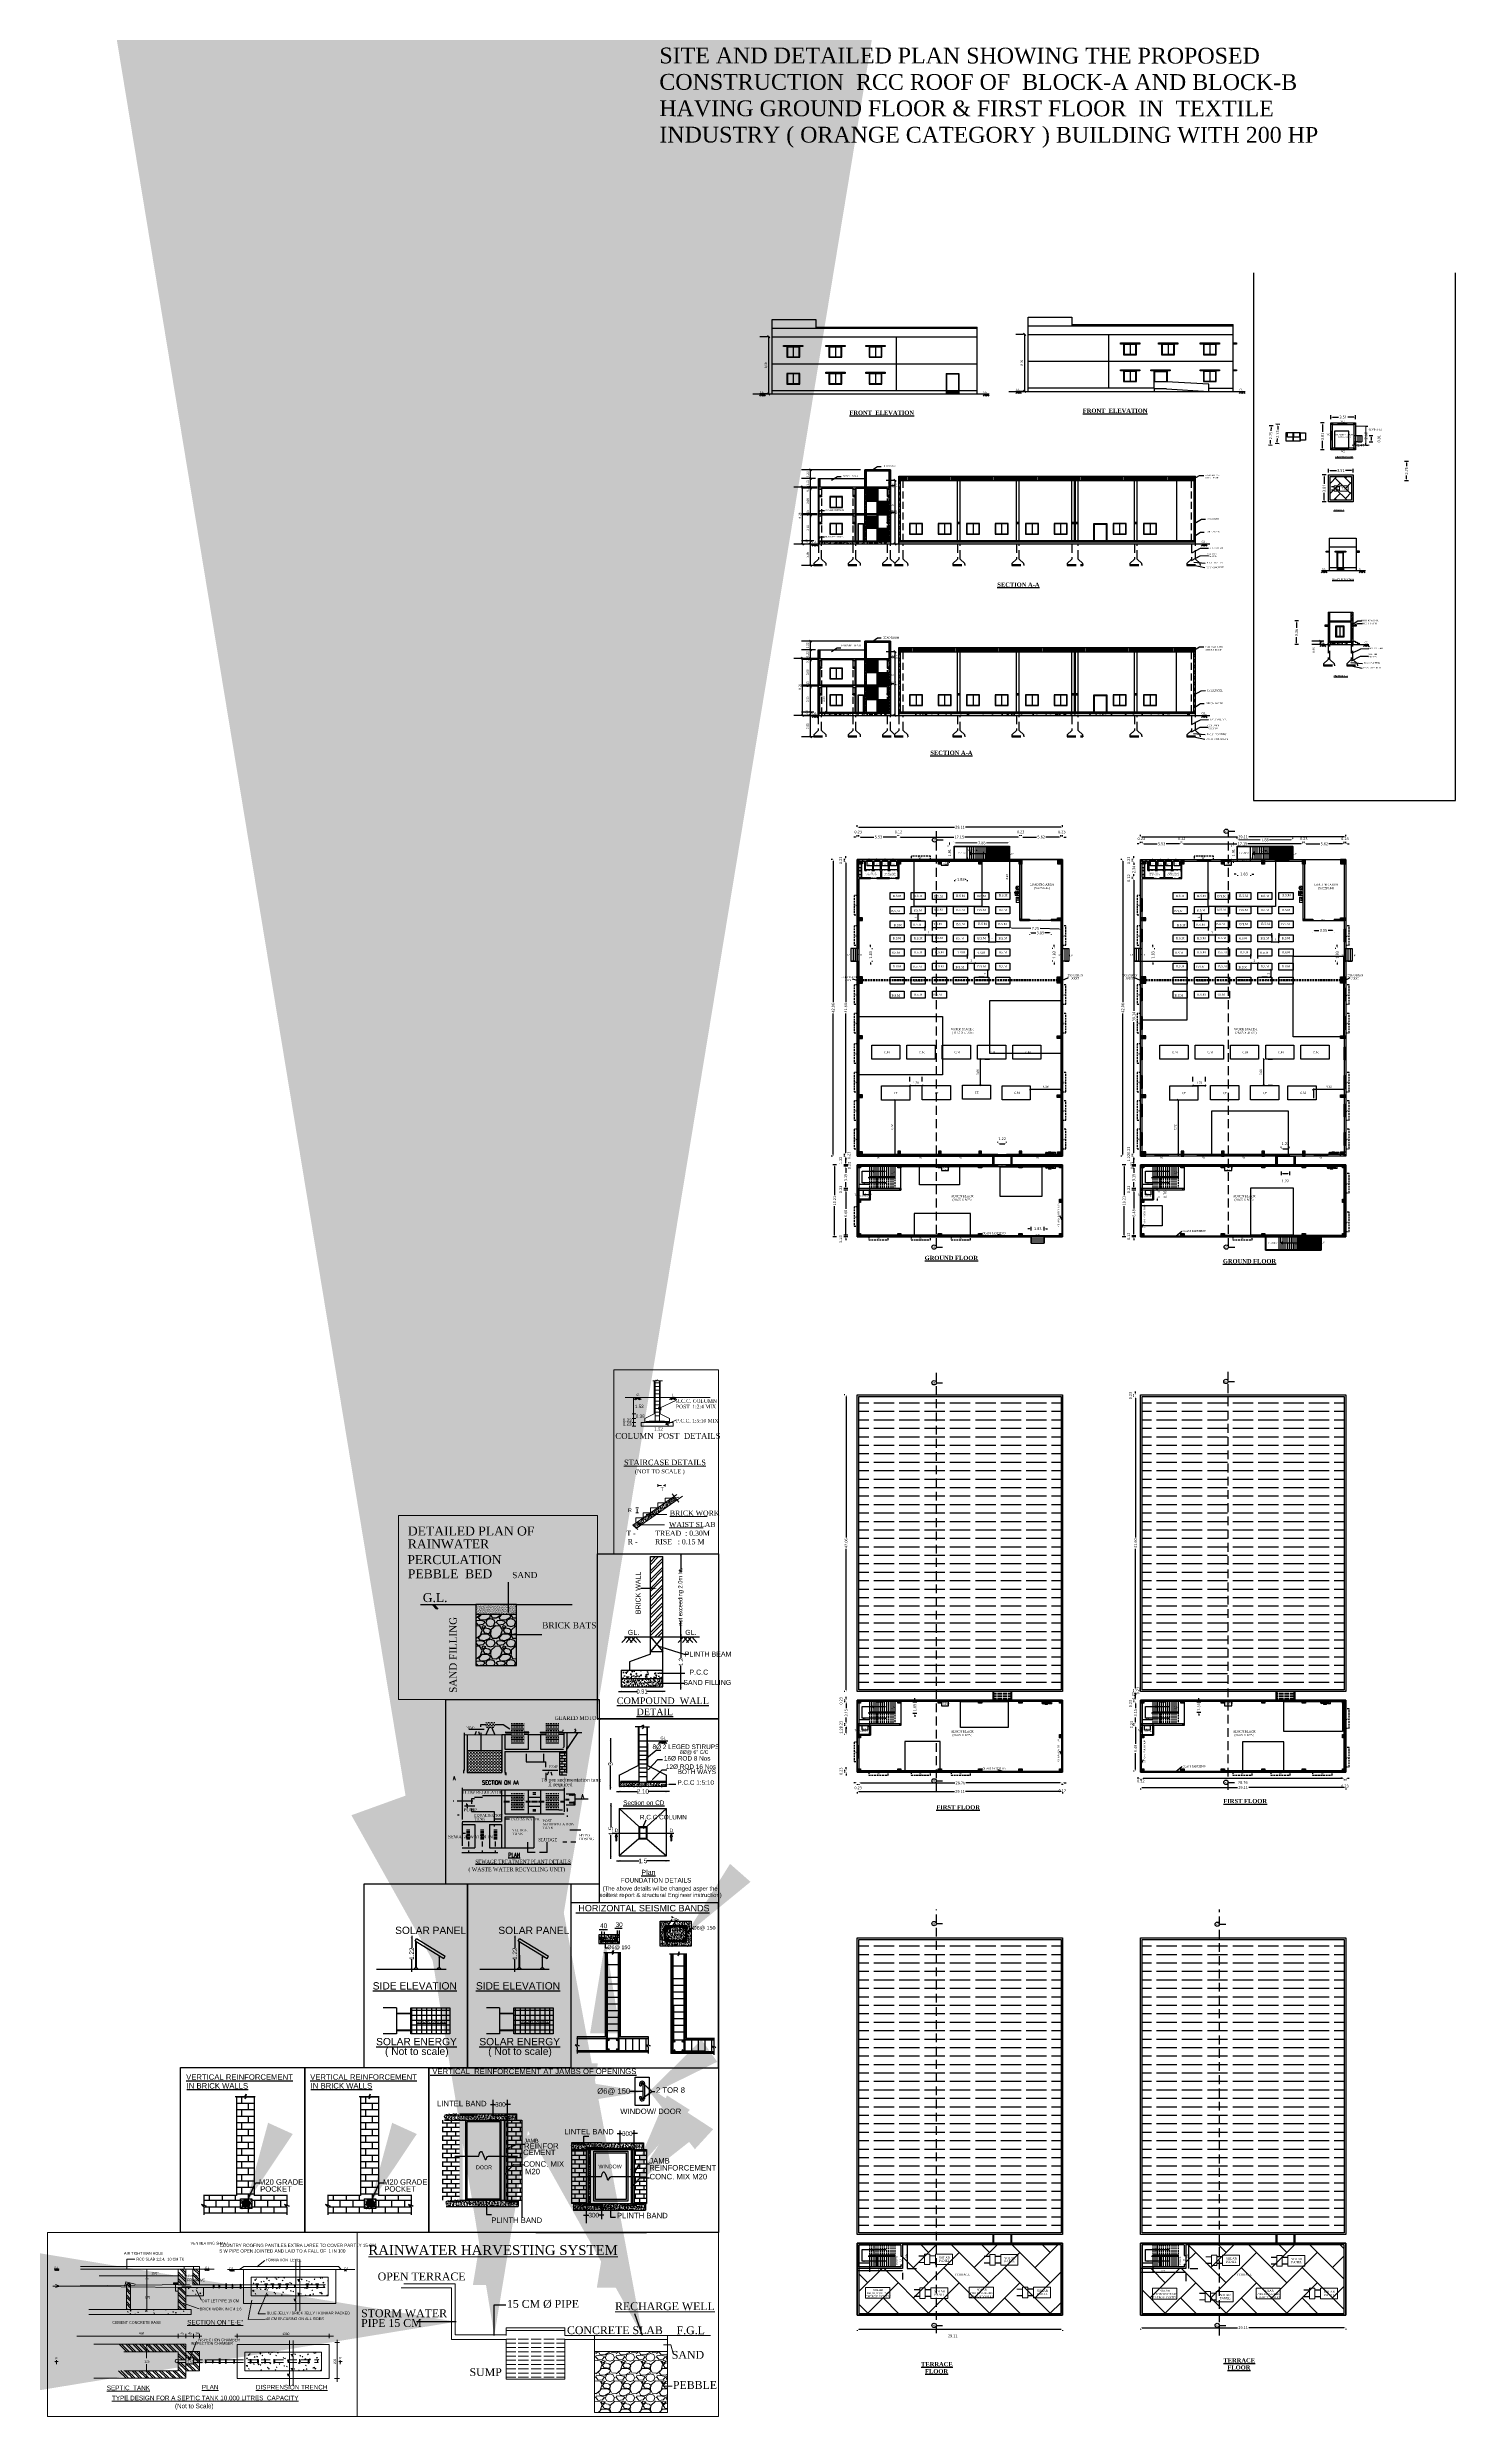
# Model space of a CAD drawing. Header units: metres. Extents: x 2066 to 2266, y 1708 to 2044.
import ezdxf

# ---------------------------------------------------------------- set-up
doc = ezdxf.new("R2010")
doc.units = ezdxf.units.M
for name, pattern in [('CENTER', [2, 1.25, -0.25, 0.25, -0.25]), ('DASHED', [0.75, 0.5, -0.25]), ('DASHED2', [0.375, 0.25, -0.125]), ('HIDDEN', [0.375, 0.25, -0.125]), ('HIDDENX2', [0.75, 0.5, -0.25])]:
    doc.linetypes.add(name, pattern=pattern)
for name, color, linetype in [('00', 5, 'Continuous'), ('BLK_1_COVERED_AREA', 140, 'Continuous'), ('BLK_1_FLR_0_EXIT_WIDTH_DOOR', 2, 'Continuous'), ('BLK_1_FLR_0_REGULAR_ROOM_1', 4, 'Continuous'), ('BLK_1_FLR_0_REGULAR_ROOM_2', 4, 'Continuous'), ('BLK_1_FLR_0_ROOM_1_LIGHT_VENTILATION_1', 4, 'Continuous'), ('BLK_1_FLR_0_ROOM_2_LIGHT_VENTILATION_1', 4, 'Continuous'), ('BLK_1_FLR_0_URINAL', 235, 'Continuous'), ('BLK_1_FLR_0_WASH', 60, 'Continuous'), ('BLK_1_FLR_0_WATER_CLOSET', 213, 'Continuous'), ('BLK_1_FLR_1_EXIT_WIDTH_DOOR', 2, 'Continuous'), ('BLK_1_FLR_1_REGULAR_ROOM_1', 4, 'Continuous'), ('BLK_1_FLR_1_ROOM_1_LIGHT_VENTILATION_1', 4, 'Continuous'), ('BLK_1_FLR_1_WASH', 60, 'Continuous'), ('BLK_1_FLR_2_ROOF_AREA', 54, 'Continuous'), ('BLK_1_HT_OF_BLDG', 5, 'Continuous'), ('BLK_1_PLINTH_HEIGHT', 7, 'Continuous'), ('BLK_1_STAIR_HEADROOM', 1, 'Continuous'), ('BLK_2_COVERED_AREA', 140, 'Continuous'), ('BLK_2_FLR_0_EXIT_WIDTH_DOOR', 2, 'Continuous'), ('BLK_2_FLR_0_REGULAR_ROOM_1', 4, 'Continuous'), ('BLK_2_FLR_0_REGULAR_ROOM_2', 4, 'Continuous'), ('BLK_2_FLR_0_ROOM_1_LIGHT_VENTILATION_1', 4, 'Continuous'), ('BLK_2_FLR_0_ROOM_2_LIGHT_VENTILATION_1', 4, 'Continuous'), ('BLK_2_FLR_0_URINAL', 235, 'Continuous'), ('BLK_2_FLR_0_WASH', 60, 'Continuous'), ('BLK_2_FLR_0_WATER_CLOSET', 213, 'Continuous'), ('BLK_2_FLR_1_EXIT_WIDTH_DOOR', 2, 'Continuous'), ('BLK_2_FLR_1_REGULAR_ROOM_1', 4, 'Continuous'), ('BLK_2_FLR_1_ROOM_1_LIGHT_VENTILATION_1', 4, 'Continuous'), ('BLK_2_FLR_1_WASH', 60, 'Continuous'), ('BLK_2_FLR_2_ROOF_AREA', 54, 'Continuous'), ('BLK_2_HT_OF_BLDG', 5, 'Continuous'), ('BLK_2_PLINTH_HEIGHT', 7, 'Continuous'), ('BLK_2_STAIR_HEADROOM', 1, 'Continuous'), ('BLK_3_COVERED_AREA', 140, 'Continuous'), ('BLK_3_FLR_0_EXIT_WIDTH_DOOR', 2, 'Continuous'), ('BLK_3_FLR_0_REGULAR_ROOM_1', 4, 'Continuous'), ('BLK_3_FLR_0_ROOM_1_LIGHT_VENTILATION_1', 4, 'Continuous'), ('BLK_3_FLR_0_URINAL', 235, 'Continuous'), ('BLK_3_FLR_0_WASH', 60, 'Continuous'), ('BLK_3_FLR_0_WATER_CLOSET', 213, 'Continuous'), ('BLK_3_FLR_1_ROOF_AREA', 54, 'Continuous'), ('BLK_3_HT_OF_BLDG', 5, 'Continuous'), ('BLK_3_PLINTH_HEIGHT', 7, 'Continuous'), ('TOILET_VENTILATION', 6, 'Continuous'), ('WORKSHOP_AREA', 121, 'Continuous')]:
    doc.layers.add(name, color=color, linetype=linetype)
for name, color, linetype, lineweight in [('BLK_1_DA_RAMP_1', 1, 'Continuous', 0), ('BLK_2_DA_RAMP_1', 1, 'Continuous', 0), ('BLK_3_DA_RAMP_1', 1, 'Continuous', 0)]:
    doc.layers.add(name, color=color, linetype=linetype, lineweight=lineweight)
for name, color, linetype, plot in [('BLK_1_FLR_0_BLT_UP_AREA', 45, 'Continuous', False), ('BLK_1_FLR_1_BLT_UP_AREA', 45, 'Continuous', False), ('BLK_2_FLR_0_BLT_UP_AREA', 45, 'Continuous', False), ('BLK_2_FLR_1_BLT_UP_AREA', 45, 'Continuous', False), ('BLK_3_FLR_0_BLT_UP_AREA', 45, 'Continuous', False)]:
    doc.layers.add(name, color=color, linetype=linetype, plot=plot)
doc.styles.add('00', font='romantic.ttf')
doc.styles.add('5', font='romantic.ttf')
doc.styles.add('ANAND', font='BKANT.TTF')
doc.styles.add('B', font='romantic.ttf')
doc.styles.add('CODE', font='tahoma.ttf')
doc.styles.add('CORPORATION', font='arial.ttf')
doc.styles.add('DIM', font='swissc.ttf')
doc.styles.add('HANDWRITE', font='ARIALN.TTF')
doc.styles.add('i', font='romantic.ttf')
doc.styles.add('plan9', font='times.ttf', dxfattribs={"height": 9})
doc.styles.add('RD', font='swissel.ttf')
doc.styles.add('ROMAN', font='times.ttf', dxfattribs={"height": 300})
doc.styles.add('ROMAND', font='times.ttf', dxfattribs={"height": 8})
doc.styles.add('ROMANS', font='times.ttf', dxfattribs={"height": 12})
doc.styles.add('ROMANT', font='romant.shx', dxfattribs={"width": 0.8, "height": 60})
doc.styles.add('rt', font='times.ttf')
doc.styles.add('Schedule', font='romans.shx')
doc.styles.add('SimpleX', font='arial.ttf', dxfattribs={"width": 0.8})
doc.styles.get("Standard").update_dxf_attribs({"font": 'arial.ttf'})
doc.styles.add('style3', font='times.ttf', dxfattribs={"height": 250})
doc.styles.add('TIMES NEW ROMAN', font='times.ttf')
doc.dimstyles.new('APP', dxfattribs={"dimscale": 0, "dimtxt": 0.23, "dimasz": 0.1, "dimexe": 0.18, "dimexo": 0.0625, "dimgap": 0, "dimtad": 0, "dimzin": 4, "dimdsep": 46, "dimtxsty": 'Standard', "dimblk1": 'OBLIQUE', "dimblk2": 'OBLIQUE', "dimsah": 1, "dimcen": 0.09, "dimse1": 1, "dimse2": 1, "dimclrt": 4, "dimadec": 0, "dimazin": 0, "dimtfac": 1, "dimtmove": 0, "dimatfit": 3, "dimldrblk": 'OBLIQUE', "dimfxl": 0, "dimtolj": 1, "dimtzin": 0, "dimarcsym": 0})
doc.dimstyles.new('Copy of APP', dxfattribs={"dimscale": 0, "dimtxt": 8, "dimasz": 4.5, "dimexe": 9, "dimexo": 9, "dimgap": 2, "dimtad": 0, "dimtih": 1, "dimtoh": 1, "dimzin": 4, "dimdsep": 46, "dimlunit": 4, "dimtxsty": 'style3', "dimblk": 'OPEN90', "dimblk1": 'OPEN90', "dimblk2": 'OBLIQUE', "dimcen": 0.09, "dimse1": 1, "dimse2": 1, "dimclrd": 4, "dimclre": 4, "dimclrt": 2, "dimadec": 0, "dimazin": 0, "dimtfac": 1, "dimtmove": 0, "dimatfit": 3, "dimfxl": 0, "dimtolj": 1, "dimtzin": 0, "dimarcsym": 0})
doc.dimstyles.new('Copy of Standard', dxfattribs={"dimtxt": 0.18, "dimasz": 3, "dimexe": 0.18, "dimexo": 0.0625, "dimgap": 0.09, "dimtad": 0, "dimdec": 4, "dimzin": 3, "dimdsep": 46, "dimlunit": 4, "dimtxsty": 'ROMAND', "dimcen": 0.09, "dimadec": 0, "dimazin": 0, "dimtfac": 1, "dimtdec": 4, "dimtix": 1, "dimtofl": 0, "dimtmove": 0, "dimatfit": 3, "dimfxl": 0, "dimtolj": 1, "dimtzin": 0, "dimarcsym": 0})
doc.dimstyles.new('DIM-100 MM', dxfattribs={"dimtxt": 200, "dimasz": 100, "dimexe": 100, "dimexo": 100, "dimgap": 75, "dimtad": 1, "dimdec": 4, "dimrnd": 1, "dimzin": 12, "dimdsep": 46, "dimtxsty": 'SimpleX', "dimblk": 'ARCHTICK', "dimcen": 1, "dimdle": 100, "dimclre": 8, "dimclrt": 140, "dimazin": 0, "dimtfac": 0.75, "dimtdec": 4, "dimtix": 1, "dimtmove": 0, "dimatfit": 3, "dimfxl": 0, "dimfrac": 2, "dimtolj": 1, "dimarcsym": 0})
doc.dimstyles.new('Dim-outter', dxfattribs={"dimtxt": 1, "dimasz": 1, "dimexe": 0, "dimexo": 0, "dimgap": 1, "dimtad": 1, "dimlfac": -1, "dimzin": 3, "dimdsep": 46, "dimtxsty": 'CORPORATION', "dimblk": 'ARCHTICK', "dimcen": 0.125, "dimclrd": 8, "dimclre": 8, "dimclrt": 256, "dimazin": 0, "dimtfac": 0.5, "dimtix": 1, "dimtmove": 2, "dimatfit": 3, "dimfxl": 0, "dimtolj": 1, "dimtzin": 0, "dimarcsym": 0})
doc.dimstyles.new('Din', dxfattribs={"dimscale": 0, "dimtxt": 0.25, "dimasz": 0.1, "dimexe": 0.15, "dimexo": 0.15, "dimgap": 0.03, "dimtad": 0, "dimzin": 0, "dimdsep": 46, "dimtxsty": 'DIM', "dimblk": 'ARCHTICK', "dimcen": 0.09, "dimdle": 0.15, "dimse1": 1, "dimse2": 1, "dimclrd": 256, "dimclre": 256, "dimclrt": 7, "dimadec": 0, "dimazin": 3, "dimtfac": 1, "dimtofl": 0, "dimtmove": 1, "dimatfit": 3, "dimfxl": 0, "dimtolj": 1, "dimtzin": 0, "dimarcsym": 0})
doc.dimstyles.new('ISO-25', dxfattribs={"dimtxt": 2.5, "dimasz": 2.5, "dimexe": 1.25, "dimexo": 0.625, "dimtad": 1, "dimtxsty": 'Standard', "dimcen": 2.5, "dimadec": 0, "dimazin": 0, "dimtfac": 1, "dimtmove": 0, "dimatfit": 3, "dimfxl": 0, "dimarcsym": 0})
doc.dimstyles.get("Standard").update_dxf_attribs({"dimtxt": 0.18, "dimasz": 0.18, "dimexe": 0.18, "dimexo": 0.0625, "dimgap": 0.09, "dimtad": 0, "dimtih": 1, "dimtoh": 1, "dimdec": 4, "dimzin": 0, "dimdsep": 46, "dimtxsty": 'Standard', "dimcen": 0.09, "dimadec": 0, "dimazin": 0, "dimtfac": 1, "dimtdec": 4, "dimtofl": 0, "dimtmove": 0, "dimatfit": 3, "dimfxl": 0, "dimtolj": 1, "dimtzin": 0, "dimarcsym": 0})
pattern_1 = [(225, (-2487.24, -226.33), (179.605, -179.605), [])]
pattern_2 = [(225, (-2256.75, -81.67), (179.605, -179.605), [])]
pattern_3 = [(225, (-2224.3, -81.4), (179.605, -179.605), [])]
pattern_4 = [(225, (-2153.4, -72.8), (179.605, -179.605), [])]
pattern_5 = [(225, (-2274.72, -74.21), (179.605, -179.605), [])]
pattern_6 = [(50, (-3371.6884, 793.3599), (1.8218467, -0.15939086), [0.1905, -2.0955]), (355, (-3371.6884, 793.3599), (-0.3524342, 1.91056845), [0.1524, -1.67640584]), (100.451445, (-3371.5366, 793.3466), (1.46941247, 1.7511775), [0.1619001, -1.78090245]), (46.1842, (-3371.6884, 793.8679), (2.7107904, -0.4204233), [0.28575, -3.14325]), (96.63556, (-3371.4625, 793.8328), (2.3740413, 2.4742612), [0.2428502, -2.6713561]), (351.18415, (-3371.6884, 793.868), (2.3740413, 2.4742612), [0.2285997, -2.5145973]), (21, (-3371.4344, 793.7409), (1.5161439, -1.022652), [0.1905, -2.0955]), (326, (-3371.4344, 793.7409), (0.6180203, 1.84187966), [0.1524, -1.6764]), (71.451445, (-3371.308, 793.6556), (2.1341642, 0.8192277), [0.1619001, -1.7808994]), (37.5, (-3371.6884, 793.35986), (0.03088603, 0.84555039), [0, -1.65608, 0, -1.7018, 0, -1.68275]), (7.5, (-3371.6884, 793.3599), (0.66819663, 1.00180575), [0, -0.97028, 0, -1.61798, 0, -0.64135]), (327.5, (-3372.2548, 793.35986), (1.35590595, -0.05728744), [0, -0.635, 0, -1.9812, 0, -2.6289]), (317.5, (-3372.5088, 793.3599), (1.48129181, 0.2542649), [0, -0.8255, 0, -1.31572, 0, -1.8669])]
pattern_7 = [(37.5, (-3371.6884, 793.35986), (-0.016000313, 0.489413237), [0, -0.38608, 0, -0.4318, 0, -0.41275]), (7.5, (-3371.6884, 793.35986), (0.44952328, 0.7168251), [0, -0.20828, 0, -0.34798, 0, -0.13335]), (327.5, (-3372.00083, 793.35986), (0.79099237, 0.001437185), [0, -0.127, 0, -0.4572, 0, -0.5969]), (317.5, (-3372.0008, 793.35986), (0.76355645, 0.22292932), [0, -0.0635, 0, -0.29972, 0, -0.3429])]
pattern_8 = [(45, (-3371.6884, 793.35986), (-0.404111525, 0.404111525), []), (45, (-3371.419, 793.35986), (-0.404111525, 0.404111525), [])]
pattern_9 = [(45, (-3371.6884, 793.35986), (-0.202055763, 0.202055763), []), (45, (-3371.5537, 793.35986), (-0.202055763, 0.202055763), [])]
pattern_10 = [(50, (-3371.6884, 793.35986), (0.364369338, -0.031878171), [0.0381, -0.4191]), (355, (-3371.6884, 793.35986), (-0.070486843, 0.38211369), [0.03048, -0.335281168]), (100.451445, (-3371.65805, 793.3572), (0.293882494, 0.350235504), [0.032380018, -0.35618049]), (46.1842, (-3371.6884, 793.46146), (0.542158082, -0.084084656), [0.05715, -0.62865]), (96.635558, (-3371.64323, 793.45445), (0.47480827, 0.49485225), [0.048570046, -0.534271216]), (351.184151, (-3371.6884, 793.46146), (0.47480827, 0.49485225), [0.045719934, -0.502919464]), (21, (-3371.6376, 793.43606), (0.303228783, -0.204530396), [0.0381, -0.4191]), (326, (-3371.6376, 793.43606), (0.123604057, 0.368375932), [0.03048, -0.33528]), (71.451445, (-3371.61234, 793.419), (0.426832839, 0.163845538), [0.032380018, -0.356179875]), (37.5, (-3371.68841, 793.35986), (0.0061772065, 0.1691100777), [0, -0.331216, 0, -0.34036, 0, -0.33655]), (7.5, (-3371.68841, 793.35986), (0.133639325, 0.2003611496), [0, -0.194056, 0, -0.323596, 0, -0.12827]), (327.5, (-3371.8017, 793.35986), (0.2711811903, -0.011457488), [0, -0.127, 0, -0.39624, 0, -0.52578]), (317.5, (-3371.8525, 793.35986), (0.296258363, 0.050852982), [0, -0.1651, 0, -0.263144, 0, -0.37338])]
pattern_11 = [(50, (-3371.6825, 817.6689), (1.8218467, -0.15939086), [0.1905, -2.0955]), (355, (-3371.6825, 817.6689), (-0.3524342, 1.91056845), [0.1524, -1.67640584]), (100.451445, (-3371.5307, 817.6556), (1.46941247, 1.7511775), [0.1619001, -1.78090245]), (46.1842, (-3371.6825, 818.1769), (2.7107904, -0.4204233), [0.28575, -3.14325]), (96.63556, (-3371.4566, 818.1418), (2.3740413, 2.4742612), [0.2428502, -2.6713561]), (351.18415, (-3371.6825, 818.1769), (2.3740413, 2.4742612), [0.2285997, -2.5145973]), (21, (-3371.4285, 818.0499), (1.5161439, -1.022652), [0.1905, -2.0955]), (326, (-3371.4285, 818.0499), (0.6180203, 1.84187966), [0.1524, -1.6764]), (71.451445, (-3371.3022, 817.9646), (2.1341642, 0.8192277), [0.1619001, -1.7808994]), (37.5, (-3371.6825, 817.66886), (0.03088603, 0.84555039), [0, -1.65608, 0, -1.7018, 0, -1.68275]), (7.5, (-3371.6825, 817.6689), (0.66819663, 1.00180575), [0, -0.97028, 0, -1.61798, 0, -0.64135]), (327.5, (-3372.2489, 817.66886), (1.35590595, -0.05728744), [0, -0.635, 0, -1.9812, 0, -2.6289]), (317.5, (-3372.5029, 817.6689), (1.48129181, 0.2542649), [0, -0.8255, 0, -1.31572, 0, -1.8669])]
pattern_12 = [(37.5, (-3371.6825, 817.66886), (-0.016000313, 0.489413237), [0, -0.38608, 0, -0.4318, 0, -0.41275]), (7.5, (-3371.6825, 817.66886), (0.44952328, 0.7168251), [0, -0.20828, 0, -0.34798, 0, -0.13335]), (327.5, (-3371.99492, 817.66886), (0.79099237, 0.001437185), [0, -0.127, 0, -0.4572, 0, -0.5969]), (317.5, (-3371.9949, 817.66886), (0.76355645, 0.22292932), [0, -0.0635, 0, -0.29972, 0, -0.3429])]
pattern_13 = [(45, (-3371.6825, 817.66886), (-0.404111525, 0.404111525), []), (45, (-3371.4131, 817.66886), (-0.404111525, 0.404111525), [])]
pattern_14 = [(45, (-3371.6825, 817.66886), (-0.202055763, 0.202055763), []), (45, (-3371.5478, 817.66886), (-0.202055763, 0.202055763), [])]
pattern_15 = [(50, (-3371.6825, 817.66886), (0.364369338, -0.031878171), [0.0381, -0.4191]), (355, (-3371.6825, 817.66886), (-0.070486843, 0.38211369), [0.03048, -0.335281168]), (100.451445, (-3371.65214, 817.6662), (0.293882494, 0.350235504), [0.032380018, -0.35618049]), (46.1842, (-3371.6825, 817.77046), (0.542158082, -0.084084656), [0.05715, -0.62865]), (96.635558, (-3371.6373, 817.76345), (0.47480827, 0.49485225), [0.048570046, -0.534271216]), (351.184151, (-3371.6825, 817.77046), (0.47480827, 0.49485225), [0.045719934, -0.502919464]), (21, (-3371.6317, 817.74506), (0.303228783, -0.204530396), [0.0381, -0.4191]), (326, (-3371.6317, 817.74506), (0.123604057, 0.368375932), [0.03048, -0.33528]), (71.451445, (-3371.60643, 817.728), (0.426832839, 0.163845538), [0.032380018, -0.356179875]), (37.5, (-3371.6825, 817.66886), (0.0061772065, 0.1691100777), [0, -0.331216, 0, -0.34036, 0, -0.33655]), (7.5, (-3371.6825, 817.66886), (0.133639325, 0.2003611496), [0, -0.194056, 0, -0.323596, 0, -0.12827]), (327.5, (-3371.79579, 817.66886), (0.2711811903, -0.011457488), [0, -0.127, 0, -0.39624, 0, -0.52578]), (317.5, (-3371.84659, 817.66886), (0.296258363, 0.050852982), [0, -0.1651, 0, -0.263144, 0, -0.37338])]
pattern_16 = [(45, (-3354.9244, 922.65518), (-0.202055763, 0.202055763), []), (45, (-3354.7897, 922.65518), (-0.202055763, 0.202055763), [])]
pattern_17 = [(50, (-3354.9244, 922.6552), (1.8218467, -0.15939086), [0.1905, -2.0955]), (355, (-3354.9244, 922.6552), (-0.3524342, 1.91056845), [0.1524, -1.67640584]), (100.451445, (-3354.7726, 922.6419), (1.46941247, 1.7511775), [0.1619001, -1.78090245]), (46.1842, (-3354.9244, 923.1632), (2.7107904, -0.4204233), [0.28575, -3.14325]), (96.63556, (-3354.6985, 923.1281), (2.3740413, 2.4742612), [0.2428502, -2.6713561]), (351.18415, (-3354.9244, 923.1632), (2.3740413, 2.4742612), [0.2285997, -2.5145973]), (21, (-3354.6704, 923.0362), (1.5161439, -1.022652), [0.1905, -2.0955]), (326, (-3354.6704, 923.0362), (0.6180203, 1.84187966), [0.1524, -1.6764]), (71.451445, (-3354.544, 922.951), (2.1341642, 0.8192277), [0.1619001, -1.7808994]), (37.5, (-3354.9244, 922.6552), (0.03088603, 0.84555039), [0, -1.65608, 0, -1.7018, 0, -1.68275]), (7.5, (-3354.9244, 922.6552), (0.66819663, 1.00180575), [0, -0.97028, 0, -1.61798, 0, -0.64135]), (327.5, (-3355.4908, 922.6552), (1.35590595, -0.05728744), [0, -0.635, 0, -1.9812, 0, -2.6289]), (317.5, (-3355.7448, 922.6552), (1.48129181, 0.2542649), [0, -0.8255, 0, -1.31572, 0, -1.8669])]
pattern_18 = [(50, (77.35386, -105.59592), (0.21113878, -0.01847225), [0.02207763, -0.24285398]), (355, (77.35386, -105.59592), (-0.040844, 0.22142164), [0.0176621, -0.1942832]), (100.4514, (77.37145, -105.59746), (0.17029492, 0.20294926), [0.0187631, -0.20639412]), (46.1842, (77.35386, -105.53705), (0.3141621, -0.0487236), [0.03311645, -0.364281]), (96.6356, (77.38004, -105.5411), (0.2751352, 0.2867496), [0.02814465, -0.3095911]), (351.1842, (77.35386, -105.53705), (0.275135, 0.2867498), [0.02649316, -0.2914248]), (21, (77.3833, -105.55177), (0.1757106, -0.1185183), [0.02207763, -0.24285398]), (326, (77.3833, -105.55177), (0.07162436, 0.2134613), [0.0176621, -0.1942832]), (71.4514, (77.39794, -105.56164), (0.24733504, 0.0949428), [0.0187631, -0.20639412]), (37.5, (77.35386, -105.59592), (0.00357948, 0.09799345), [0, -0.19192824, 0, -0.19722687, 0, -0.19501911]), (7.5, (77.35386, -105.59592), (0.077439375, 0.11610237), [0, -0.11244875, 0, -0.18751271, 0, -0.07432804]), (327.5, (77.288215, -105.59592), (0.15714049, -0.006639443), [0, -0.07359212, 0, -0.2296074, 0, -0.30467136]), (317.5, (77.25878, -105.59592), (0.17167162, 0.02946775), [0, -0.09566975, 0, -0.15248286, 0, -0.21636082])]
pattern_19 = [(50, (84.27821, -107.18304), (0.21113878, -0.01847225), [0.02207763, -0.24285398]), (355, (84.27821, -107.18304), (-0.040844, 0.22142164), [0.0176621, -0.1942832]), (100.4514, (84.2958, -107.18458), (0.17029492, 0.20294926), [0.0187631, -0.20639412]), (46.1842, (84.2782, -107.12416), (0.3141621, -0.0487236), [0.03311645, -0.364281]), (96.6356, (84.3044, -107.12822), (0.2751352, 0.2867496), [0.02814465, -0.3095911]), (351.1842, (84.2782, -107.12416), (0.275135, 0.2867498), [0.02649316, -0.2914248]), (21, (84.30765, -107.13888), (0.1757106, -0.1185183), [0.02207763, -0.24285398]), (326, (84.30765, -107.13888), (0.07162436, 0.2134613), [0.0176621, -0.1942832]), (71.4514, (84.3223, -107.14876), (0.24733504, 0.0949428), [0.0187631, -0.20639412]), (37.5, (84.27821, -107.18304), (0.00357948, 0.09799345), [0, -0.19192824, 0, -0.19722687, 0, -0.19501911]), (7.5, (84.27821, -107.18304), (0.077439375, 0.11610237), [0, -0.11244875, 0, -0.18751271, 0, -0.07432804]), (327.5, (84.21257, -107.18304), (0.15714049, -0.006639443), [0, -0.07359212, 0, -0.2296074, 0, -0.30467136]), (317.5, (84.18313, -107.18304), (0.17167162, 0.02946775), [0, -0.09566975, 0, -0.15248286, 0, -0.21636082])]
pattern_20 = [(50, (77.44217, -110.3045), (0.21113878, -0.01847225), [0.02207763, -0.24285398]), (355, (77.44217, -110.3045), (-0.040844, 0.22142164), [0.0176621, -0.1942832]), (100.4514, (77.45976, -110.30603), (0.17029492, 0.20294926), [0.0187631, -0.20639412]), (46.1842, (77.44217, -110.24562), (0.3141621, -0.0487236), [0.03311645, -0.364281]), (96.6356, (77.46835, -110.24968), (0.2751352, 0.2867496), [0.02814465, -0.30959114]), (351.1842, (77.44217, -110.24562), (0.275135, 0.2867498), [0.02649316, -0.2914248]), (21, (77.4716, -110.26034), (0.1757106, -0.1185183), [0.02207763, -0.24285398]), (326, (77.4716, -110.26034), (0.07162436, 0.2134613), [0.0176621, -0.1942832]), (71.4514, (77.48625, -110.27021), (0.24733504, 0.0949428), [0.0187631, -0.20639412]), (37.5, (77.44217, -110.30449), (0.003579478, 0.09799345), [0, -0.19192824, 0, -0.19722687, 0, -0.19501911]), (7.5, (77.44217, -110.30449), (0.077439375, 0.11610237), [0, -0.11244875, 0, -0.18751271, 0, -0.07432804]), (327.5, (77.376525, -110.30449), (0.15714049, -0.006639443), [0, -0.07359212, 0, -0.2296074, 0, -0.30467136]), (317.5, (77.34709, -110.30449), (0.17167162, 0.02946775), [0, -0.09566975, 0, -0.15248286, 0, -0.21636082])]
pattern_21 = [(50, (84.39147, -110.49535), (0.21113878, -0.01847225), [0.02207763, -0.24285398]), (355, (84.39147, -110.49535), (-0.040844, 0.22142164), [0.0176621, -0.1942832]), (100.4514, (84.40906, -110.4969), (0.17029492, 0.20294926), [0.0187631, -0.20639412]), (46.1842, (84.39147, -110.43648), (0.3141621, -0.0487236), [0.03311645, -0.364281]), (96.6356, (84.41765, -110.44054), (0.2751352, 0.2867496), [0.02814465, -0.3095911]), (351.1842, (84.39147, -110.43648), (0.275135, 0.2867498), [0.02649316, -0.2914248]), (21, (84.4209, -110.4512), (0.1757106, -0.1185183), [0.02207763, -0.24285398]), (326, (84.4209, -110.4512), (0.07162436, 0.2134613), [0.0176621, -0.1942832]), (71.4514, (84.43554, -110.46107), (0.24733504, 0.0949428), [0.0187631, -0.20639412]), (37.5, (84.391465, -110.49535), (0.00357948, 0.09799345), [0, -0.19192824, 0, -0.19722687, 0, -0.19501911]), (7.5, (84.39147, -110.49535), (0.077439375, 0.11610237), [0, -0.11244875, 0, -0.18751271, 0, -0.07432804]), (327.5, (84.32582, -110.49535), (0.15714049, -0.006639443), [0, -0.07359212, 0, -0.2296074, 0, -0.30467136]), (317.5, (84.29638, -110.49535), (0.17167162, 0.02946775), [0, -0.09566975, 0, -0.15248286, 0, -0.21636082])]
pattern_22 = [(50, (47.41853, -83.19686), (0.17946796, -0.01570141), [0.018766, -0.20642588]), (355, (47.41853, -83.19686), (-0.0347174, 0.1882084), [0.0150128, -0.1651407]), (100.4514, (47.43349, -83.19817), (0.14475068, 0.17250687), [0.01594864, -0.175435]), (46.1842, (47.41853, -83.14682), (0.2670378, -0.04141504), [0.028149, -0.3096388]), (96.6356, (47.44079, -83.15027), (0.23386494, 0.24373714), [0.02392296, -0.2631525]), (351.1842, (47.41853, -83.14682), (0.23386475, 0.2437373), [0.0225192, -0.24771106]), (21, (47.44355, -83.15933), (0.14935402, -0.10074056), [0.018766, -0.20642588]), (326, (47.44355, -83.15933), (0.0608807, 0.1814421), [0.0150128, -0.1651407]), (71.4514, (47.456, -83.16773), (0.2102348, 0.0807014), [0.01594864, -0.175435]), (37.5, (47.41853, -83.196864), (0.003042556, 0.083294434), [0, -0.163139, 0, -0.16764284, 0, -0.16576624]), (7.5, (47.41853, -83.19686), (0.06582347, 0.09868701), [0, -0.09558144, 0, -0.1593858, 0, -0.06317883]), (327.5, (47.362735, -83.196864), (0.133569416, -0.005643526), [0, -0.0625533, 0, -0.19516629, 0, -0.25897065]), (317.5, (47.33771, -83.19686), (0.14592087, 0.02504759), [0, -0.08131929, 0, -0.12961043, 0, -0.1839067])]
pattern_23 = [(0, (25.69422, 18.01658), (0.118125, 0.118125), [0.118125, -0.118125])]
pattern_24 = [(0, (-1049.97004, -235.4743), (0, 0.27860625), []), (0, (-1049.97004, -235.335), (0, 0.27860625), [0.139303125, -0.06965156])]

# ---------------------------------------------------------------- blocks, each defined once
blk = doc.blocks.new('BOLT')
at = {"linetype": 'ByBlock'}
for p, q in [((20, 0), (-20, 0)), ((0, -20), (0, 20))]:
    blk.add_line(p, q, dxfattribs=at)
blk.add_circle((0, 0), 10, dxfattribs=at)
blk = doc.blocks.new('9856')
blk.add_hatch(color=256).paths.add_polyline_path([(3179, 341), (2949, 341), (2949, 111), (3179, 111)])
for points in [[(2949, 111), (3699, 111), (3699, 711), (2949, 711)], [(3179, 341), (2949, 341), (2949, 111), (3179, 111)], [(3179, 669), (3179, 364), (3679, 364), (3679, 669)], [(3179, 513), (3179, 519), (3279, 519), (3279, 513)], [(3279, 619), (3279, 414), (3287, 414), (3287, 619)], [(3293, 669), (3287, 669), (3287, 519), (3293, 519)], [(3293, 364), (3287, 364), (3287, 514), (3293, 514)], [(3432, 669), (3426, 669), (3426, 519), (3432, 519)], [(3432, 364), (3426, 364), (3426, 514), (3432, 514)], [(3565, 669), (3571, 669), (3571, 519), (3565, 519)], [(3565, 364), (3571, 364), (3571, 514), (3565, 514)], [(3571, 619), (3571, 414), (3579, 414), (3579, 619)], [(3679, 513), (3679, 519), (3579, 519), (3579, 513)]]:
    blk.add_lwpolyline(points, close=True)
blk.add_lwpolyline([(3287, 514), (3571, 514), (3571, 519), (3287, 519), (3287, 514)])
at = {"rotation": 180}
for p in [(3229, 609), (3362, 609), (3496, 609)]:
    blk.add_blockref('BOLT', p, dxfattribs=at)
at = {"xscale": -1}
for p in [(3229, 424), (3362, 424), (3496, 424)]:
    blk.add_blockref('BOLT', p, dxfattribs=at)
at = {"xscale": -1, "rotation": 180}
blk.add_blockref('BOLT', (3629, 609), dxfattribs=at)
blk.add_blockref('BOLT', (3629, 424))
blk = doc.blocks.new('A$C43231FD8')
for points in [[(150, -175), (-150, -175), (-150, 175), (150, 175)], [(-150, 3), (-150, -3), (-2, -3), (-2, 3)], [(103, 142), (-102, 142), (-102, 150), (103, 150)], [(150, 3), (150, -3), (3, -3), (3, 3)], [(103, -150), (-102, -150), (-102, -142), (103, -142)]]:
    blk.add_lwpolyline(points, close=True)
blk.add_lwpolyline([(-2, -142), (-2, 142), (3, 142), (3, -142), (-2, -142)])
at = {"rotation": 270}
for p in [(-75, 75), (-75, -75)]:
    blk.add_blockref('BOLT', p, dxfattribs=at)
at = {"xscale": -1, "rotation": 90}
for p in [(75, 75), (75, -75)]:
    blk.add_blockref('BOLT', p, dxfattribs=at)
blk = doc.blocks.new('7UJM')
blk.add_hatch(color=256).paths.add_polyline_path([(4472, 341), (4242, 341), (4242, 111), (4472, 111)])
for points in [[(4167, 111), (4547, 111), (4547, 791), (4167, 791)], [(4472, 341), (4242, 341), (4242, 111), (4472, 111)]]:
    blk.add_lwpolyline(points, close=True)
at = {"linetype": 'ByBlock', "xscale": -1, "rotation": 180}
blk.add_blockref('A$C43231FD8', (4357, 516), dxfattribs=at)
blk = doc.blocks.new('90P')
blk.add_hatch(color=256).paths.add_polyline_path([(3179, 1331), (2949, 1331), (2949, 1101), (3179, 1101)])
for points in [[(2949, 1026), (3699, 1026), (3699, 1406), (2949, 1406)], [(3179, 1331), (2949, 1331), (2949, 1101), (3179, 1101)], [(3179, 1369), (3179, 1064), (3679, 1064), (3679, 1369)], [(3179, 1213), (3179, 1219), (3279, 1219), (3279, 1213)], [(3279, 1319), (3279, 1114), (3287, 1114), (3287, 1319)], [(3293, 1369), (3287, 1369), (3287, 1219), (3293, 1219)], [(3293, 1064), (3287, 1064), (3287, 1214), (3293, 1214)], [(3432, 1369), (3426, 1369), (3426, 1219), (3432, 1219)], [(3432, 1064), (3426, 1064), (3426, 1214), (3432, 1214)], [(3565, 1369), (3571, 1369), (3571, 1219), (3565, 1219)], [(3565, 1064), (3571, 1064), (3571, 1214), (3565, 1214)], [(3571, 1319), (3571, 1114), (3579, 1114), (3579, 1319)], [(3679, 1213), (3679, 1219), (3579, 1219), (3579, 1213)]]:
    blk.add_lwpolyline(points, close=True)
blk.add_lwpolyline([(3287, 1214), (3571, 1214), (3571, 1219), (3287, 1219), (3287, 1214)])
at = {"rotation": 180}
for p in [(3229, 1309), (3362, 1309), (3496, 1309)]:
    blk.add_blockref('BOLT', p, dxfattribs=at)
at = {"xscale": -1}
for p in [(3229, 1124), (3362, 1124), (3496, 1124)]:
    blk.add_blockref('BOLT', p, dxfattribs=at)
at = {"xscale": -1, "rotation": 180}
blk.add_blockref('BOLT', (3629, 1309), dxfattribs=at)
blk.add_blockref('BOLT', (3629, 1124))
blk = doc.blocks.new('_ArchTick')
at = {"color": 0, "linetype": 'ByBlock', "const_width": 0.15}
blk.add_lwpolyline([(-0.5, -0.5), (0.5, 0.5)], dxfattribs=at)
blk = doc.blocks.new('*D237')
at = {"color": 0, "lineweight": -2}
for p, q in [((2183.08, 1883.89), (2183.08, 1885.39)), ((2183.34, 1885.39), (2184.33, 1885.39)), ((2183.34, 1883.89), (2184.33, 1883.89))]:
    blk.add_line(p, q, dxfattribs=at)
at = {"layer": 'Defpoints', "color": 0}
for p in [(2182.71, 1885.39, 9.88), (2183.08, 1885.39), (2182.71, 1883.89, 9.88)]:
    blk.add_point(p, dxfattribs=at)
at = {"color": 0, "lineweight": -2, "xscale": 0.1, "yscale": 0.1, "zscale": 0.1}
for p, rotation in [((2183.08, 1885.39), 90), ((2183.08, 1883.89), 270)]:
    blk.add_blockref('_ArchTick', p, dxfattribs=dict(at, rotation=rotation))
at = {"color": 0, "insert": (2182.86, 1884.64), "char_height": 0.2, "attachment_point": 5, "rotation": 90}
blk.add_mtext('1,5', dxfattribs=at)
blk = doc.blocks.new('*D238')
at = {"color": 0, "lineweight": -2}
for p, q in [((2182.99, 1883.74), (2182.23, 1883.74)), ((2182.99, 1882.24), (2182.23, 1882.24)), ((2183.48, 1882.24), (2183.48, 1883.74))]:
    blk.add_line(p, q, dxfattribs=at)
at = {"layer": 'Defpoints', "color": 0}
for p in [(2183.48, 1883.74), (2183.61, 1883.74, 9.88), (2183.61, 1882.24, 9.88)]:
    blk.add_point(p, dxfattribs=at)
at = {"color": 0, "lineweight": -2, "xscale": 0.1, "yscale": 0.1, "zscale": 0.1}
for p, rotation in [((2183.48, 1883.74), 90), ((2183.48, 1882.24), 270)]:
    blk.add_blockref('_ArchTick', p, dxfattribs=dict(at, rotation=rotation))
at = {"color": 0, "insert": (2183.26, 1882.99), "char_height": 0.2, "attachment_point": 5, "rotation": 90}
blk.add_mtext('1,5', dxfattribs=at)
blk = doc.blocks.new('*D239')
at = {"color": 0, "lineweight": -2}
for p, q in [((2182.41, 1882.79), (2180.91, 1882.79)), ((2180.91, 1882.19), (2180.91, 1881.54)), ((2182.41, 1882.19), (2182.41, 1881.54))]:
    blk.add_line(p, q, dxfattribs=at)
at = {"layer": 'Defpoints', "color": 0}
for p in [(2180.91, 1882.82, 9.88), (2180.91, 1882.79), (2182.41, 1882.82, 9.88)]:
    blk.add_point(p, dxfattribs=at)
at = {"color": 0, "lineweight": -2, "xscale": 0.1, "yscale": 0.1, "zscale": 0.1, "rotation": 180}
blk.add_blockref('_ArchTick', (2180.91, 1882.79), dxfattribs=at)
at = {"color": 0, "lineweight": -2, "xscale": 0.1, "yscale": 0.1, "zscale": 0.1}
blk.add_blockref('_ArchTick', (2182.41, 1882.79), dxfattribs=at)
at = {"color": 0, "insert": (2181.66, 1883.01), "char_height": 0.2, "attachment_point": 5}
blk.add_mtext('1,5', dxfattribs=at)
blk = doc.blocks.new('*D240')
at = {"color": 0, "lineweight": -2}
for p, q in [((2223.23, 1883.89), (2223.23, 1885.39)), ((2223.48, 1885.39), (2224.48, 1885.39)), ((2223.48, 1883.89), (2224.48, 1883.89))]:
    blk.add_line(p, q, dxfattribs=at)
at = {"layer": 'Defpoints', "color": 0}
for p in [(2222.86, 1885.39, 9.88), (2223.23, 1885.39), (2222.86, 1883.89, 9.88)]:
    blk.add_point(p, dxfattribs=at)
at = {"color": 0, "lineweight": -2, "xscale": 0.1, "yscale": 0.1, "zscale": 0.1}
for p, rotation in [((2223.23, 1885.39), 90), ((2223.23, 1883.89), 270)]:
    blk.add_blockref('_ArchTick', p, dxfattribs=dict(at, rotation=rotation))
at = {"color": 0, "insert": (2223.01, 1884.64), "char_height": 0.2, "attachment_point": 5, "rotation": 90}
blk.add_mtext('1,5', dxfattribs=at)
blk = doc.blocks.new('*D241')
at = {"color": 0, "lineweight": -2}
for p, q in [((2223.13, 1883.74), (2222.38, 1883.74)), ((2223.13, 1882.24), (2222.38, 1882.24)), ((2223.63, 1882.24), (2223.63, 1883.74))]:
    blk.add_line(p, q, dxfattribs=at)
at = {"layer": 'Defpoints', "color": 0}
for p in [(2223.63, 1883.74), (2223.76, 1883.74, 9.88), (2223.76, 1882.24, 9.88)]:
    blk.add_point(p, dxfattribs=at)
at = {"color": 0, "lineweight": -2, "xscale": 0.1, "yscale": 0.1, "zscale": 0.1}
for p, rotation in [((2223.63, 1883.74), 90), ((2223.63, 1882.24), 270)]:
    blk.add_blockref('_ArchTick', p, dxfattribs=dict(at, rotation=rotation))
at = {"color": 0, "insert": (2223.41, 1882.99), "char_height": 0.2, "attachment_point": 5, "rotation": 90}
blk.add_mtext('1,5', dxfattribs=at)
blk = doc.blocks.new('*D242')
at = {"color": 0, "lineweight": -2}
for p, q in [((2222.56, 1882.79), (2221.06, 1882.79)), ((2221.06, 1882.19), (2221.06, 1881.54)), ((2222.56, 1882.19), (2222.56, 1881.54))]:
    blk.add_line(p, q, dxfattribs=at)
at = {"layer": 'Defpoints', "color": 0}
for p in [(2221.06, 1882.82, 9.88), (2221.06, 1882.79), (2222.56, 1882.82, 9.88)]:
    blk.add_point(p, dxfattribs=at)
at = {"color": 0, "lineweight": -2, "xscale": 0.1, "yscale": 0.1, "zscale": 0.1, "rotation": 180}
blk.add_blockref('_ArchTick', (2221.06, 1882.79), dxfattribs=at)
at = {"color": 0, "lineweight": -2, "xscale": 0.1, "yscale": 0.1, "zscale": 0.1}
blk.add_blockref('_ArchTick', (2222.56, 1882.79), dxfattribs=at)
at = {"color": 0, "insert": (2221.81, 1883.01), "char_height": 0.2, "attachment_point": 5}
blk.add_mtext('1,5', dxfattribs=at)
blk = doc.blocks.new('*D149')
at = {"color": 0, "lineweight": -2}
for p, q in [((2183.08, 1807.97), (2183.08, 1809.47)), ((2183.34, 1809.47), (2184.33, 1809.47)), ((2183.34, 1807.97), (2184.33, 1807.97))]:
    blk.add_line(p, q, dxfattribs=at)
at = {"layer": 'Defpoints', "color": 0}
for p in [(2182.71, 1809.47, 9.88), (2182.71, 1807.97, 9.88), (2183.08, 1809.47)]:
    blk.add_point(p, dxfattribs=at)
at = {"color": 0, "lineweight": -2, "xscale": 0.1, "yscale": 0.1, "zscale": 0.1}
for p, rotation in [((2183.08, 1809.47), 90), ((2183.08, 1807.97), 270)]:
    blk.add_blockref('_ArchTick', p, dxfattribs=dict(at, rotation=rotation))
at = {"color": 0, "insert": (2182.86, 1808.72), "char_height": 0.2, "attachment_point": 5, "rotation": 90}
blk.add_mtext('1,5', dxfattribs=at)
blk = doc.blocks.new('*D150')
at = {"color": 0, "lineweight": -2}
for p, q in [((2182.99, 1807.82), (2182.23, 1807.82)), ((2183.48, 1806.32), (2183.48, 1807.82)), ((2182.99, 1806.32), (2182.23, 1806.32))]:
    blk.add_line(p, q, dxfattribs=at)
at = {"layer": 'Defpoints', "color": 0}
for p in [(2183.48, 1807.82), (2183.61, 1807.82, 9.88), (2183.61, 1806.32, 9.88)]:
    blk.add_point(p, dxfattribs=at)
at = {"color": 0, "lineweight": -2, "xscale": 0.1, "yscale": 0.1, "zscale": 0.1}
for p, rotation in [((2183.48, 1807.82), 90), ((2183.48, 1806.32), 270)]:
    blk.add_blockref('_ArchTick', p, dxfattribs=dict(at, rotation=rotation))
at = {"color": 0, "insert": (2183.26, 1807.07), "char_height": 0.2, "attachment_point": 5, "rotation": 90}
blk.add_mtext('1,5', dxfattribs=at)
blk = doc.blocks.new('*D151')
at = {"color": 0, "lineweight": -2}
for p, q in [((2182.41, 1806.88), (2180.91, 1806.88)), ((2180.91, 1806.28), (2180.91, 1805.63)), ((2182.41, 1806.28), (2182.41, 1805.63))]:
    blk.add_line(p, q, dxfattribs=at)
at = {"layer": 'Defpoints', "color": 0}
for p in [(2180.91, 1806.9, 9.88), (2180.91, 1806.88), (2182.41, 1806.9, 9.88)]:
    blk.add_point(p, dxfattribs=at)
at = {"color": 0, "lineweight": -2, "xscale": 0.1, "yscale": 0.1, "zscale": 0.1, "rotation": 180}
blk.add_blockref('_ArchTick', (2180.91, 1806.88), dxfattribs=at)
at = {"color": 0, "lineweight": -2, "xscale": 0.1, "yscale": 0.1, "zscale": 0.1}
blk.add_blockref('_ArchTick', (2182.41, 1806.88), dxfattribs=at)
at = {"color": 0, "insert": (2181.66, 1807.1), "char_height": 0.2, "attachment_point": 5}
blk.add_mtext('1,5', dxfattribs=at)
blk = doc.blocks.new('*D152')
at = {"color": 0, "lineweight": -2}
for p, q in [((2223.23, 1807.97), (2223.23, 1809.47)), ((2223.48, 1809.47), (2224.48, 1809.47)), ((2223.48, 1807.97), (2224.48, 1807.97))]:
    blk.add_line(p, q, dxfattribs=at)
at = {"layer": 'Defpoints', "color": 0}
for p in [(2222.86, 1809.47, 9.88), (2222.86, 1807.97, 9.88), (2223.23, 1809.47)]:
    blk.add_point(p, dxfattribs=at)
at = {"color": 0, "lineweight": -2, "xscale": 0.1, "yscale": 0.1, "zscale": 0.1}
for p, rotation in [((2223.23, 1809.47), 90), ((2223.23, 1807.97), 270)]:
    blk.add_blockref('_ArchTick', p, dxfattribs=dict(at, rotation=rotation))
at = {"color": 0, "insert": (2223.01, 1808.72), "char_height": 0.2, "attachment_point": 5, "rotation": 90}
blk.add_mtext('1,5', dxfattribs=at)
blk = doc.blocks.new('*D153')
at = {"color": 0, "lineweight": -2}
for p, q in [((2223.13, 1807.82), (2222.38, 1807.82)), ((2223.63, 1806.32), (2223.63, 1807.82)), ((2223.13, 1806.32), (2222.38, 1806.32))]:
    blk.add_line(p, q, dxfattribs=at)
at = {"layer": 'Defpoints', "color": 0}
for p in [(2223.63, 1807.82), (2223.76, 1807.82, 9.88), (2223.76, 1806.32, 9.88)]:
    blk.add_point(p, dxfattribs=at)
at = {"color": 0, "lineweight": -2, "xscale": 0.1, "yscale": 0.1, "zscale": 0.1}
for p, rotation in [((2223.63, 1807.82), 90), ((2223.63, 1806.32), 270)]:
    blk.add_blockref('_ArchTick', p, dxfattribs=dict(at, rotation=rotation))
at = {"color": 0, "insert": (2223.41, 1807.07), "char_height": 0.2, "attachment_point": 5, "rotation": 90}
blk.add_mtext('1,5', dxfattribs=at)
blk = doc.blocks.new('*D154')
at = {"color": 0, "lineweight": -2}
for p, q in [((2222.56, 1806.88), (2221.06, 1806.88)), ((2221.06, 1806.28), (2221.06, 1805.63)), ((2222.56, 1806.28), (2222.56, 1805.63))]:
    blk.add_line(p, q, dxfattribs=at)
at = {"layer": 'Defpoints', "color": 0}
for p in [(2221.06, 1806.9, 9.88), (2221.06, 1806.88), (2222.56, 1806.9, 9.88)]:
    blk.add_point(p, dxfattribs=at)
at = {"color": 0, "lineweight": -2, "xscale": 0.1, "yscale": 0.1, "zscale": 0.1, "rotation": 180}
blk.add_blockref('_ArchTick', (2221.06, 1806.88), dxfattribs=at)
at = {"color": 0, "lineweight": -2, "xscale": 0.1, "yscale": 0.1, "zscale": 0.1}
blk.add_blockref('_ArchTick', (2222.56, 1806.88), dxfattribs=at)
at = {"color": 0, "insert": (2221.81, 1807.1), "char_height": 0.2, "attachment_point": 5}
blk.add_mtext('1,5', dxfattribs=at)
blk = doc.blocks.new('*D155')
at = {"color": 0, "lineweight": -2}
for p, q in [((2183.08, 1730.96), (2183.08, 1732.46)), ((2183.34, 1732.46), (2184.33, 1732.46)), ((2183.34, 1730.96), (2184.33, 1730.96))]:
    blk.add_line(p, q, dxfattribs=at)
at = {"layer": 'Defpoints', "color": 0}
for p in [(2182.71, 1732.46, 9.88), (2182.71, 1730.96, 9.88), (2183.08, 1732.46)]:
    blk.add_point(p, dxfattribs=at)
at = {"color": 0, "lineweight": -2, "xscale": 0.1, "yscale": 0.1, "zscale": 0.1}
for p, rotation in [((2183.08, 1732.46), 90), ((2183.08, 1730.96), 270)]:
    blk.add_blockref('_ArchTick', p, dxfattribs=dict(at, rotation=rotation))
at = {"color": 0, "insert": (2182.86, 1731.71), "char_height": 0.2, "attachment_point": 5, "rotation": 90}
blk.add_mtext('1,5', dxfattribs=at)
blk = doc.blocks.new('*D156')
at = {"color": 0, "lineweight": -2}
for p, q in [((2182.99, 1730.81), (2182.23, 1730.81)), ((2183.48, 1729.31), (2183.48, 1730.81)), ((2182.99, 1729.31), (2182.23, 1729.31))]:
    blk.add_line(p, q, dxfattribs=at)
at = {"layer": 'Defpoints', "color": 0}
for p in [(2183.48, 1730.81), (2183.61, 1730.81, 9.88), (2183.61, 1729.31, 9.88)]:
    blk.add_point(p, dxfattribs=at)
at = {"color": 0, "lineweight": -2, "xscale": 0.1, "yscale": 0.1, "zscale": 0.1}
for p, rotation in [((2183.48, 1730.81), 90), ((2183.48, 1729.31), 270)]:
    blk.add_blockref('_ArchTick', p, dxfattribs=dict(at, rotation=rotation))
at = {"color": 0, "insert": (2183.26, 1730.06), "char_height": 0.2, "attachment_point": 5, "rotation": 90}
blk.add_mtext('1,5', dxfattribs=at)
blk = doc.blocks.new('*D157')
at = {"color": 0, "lineweight": -2}
for p, q in [((2182.41, 1729.86), (2180.91, 1729.86)), ((2180.91, 1729.27), (2180.91, 1728.61)), ((2182.41, 1729.27), (2182.41, 1728.61))]:
    blk.add_line(p, q, dxfattribs=at)
at = {"layer": 'Defpoints', "color": 0}
for p in [(2180.91, 1729.89, 9.88), (2180.91, 1729.86), (2182.41, 1729.89, 9.88)]:
    blk.add_point(p, dxfattribs=at)
at = {"color": 0, "lineweight": -2, "xscale": 0.1, "yscale": 0.1, "zscale": 0.1, "rotation": 180}
blk.add_blockref('_ArchTick', (2180.91, 1729.86), dxfattribs=at)
at = {"color": 0, "lineweight": -2, "xscale": 0.1, "yscale": 0.1, "zscale": 0.1}
blk.add_blockref('_ArchTick', (2182.41, 1729.86), dxfattribs=at)
at = {"color": 0, "insert": (2181.66, 1730.09), "char_height": 0.2, "attachment_point": 5}
blk.add_mtext('1,5', dxfattribs=at)
blk = doc.blocks.new('*D158')
at = {"color": 0, "lineweight": -2}
for p, q in [((2223.23, 1730.96), (2223.23, 1732.46)), ((2223.48, 1732.46), (2224.48, 1732.46)), ((2223.48, 1730.96), (2224.48, 1730.96))]:
    blk.add_line(p, q, dxfattribs=at)
at = {"layer": 'Defpoints', "color": 0}
for p in [(2222.86, 1732.46, 9.88), (2222.86, 1730.96, 9.88), (2223.23, 1732.46)]:
    blk.add_point(p, dxfattribs=at)
at = {"color": 0, "lineweight": -2, "xscale": 0.1, "yscale": 0.1, "zscale": 0.1}
for p, rotation in [((2223.23, 1732.46), 90), ((2223.23, 1730.96), 270)]:
    blk.add_blockref('_ArchTick', p, dxfattribs=dict(at, rotation=rotation))
at = {"color": 0, "insert": (2223.01, 1731.71), "char_height": 0.2, "attachment_point": 5, "rotation": 90}
blk.add_mtext('1,5', dxfattribs=at)
blk = doc.blocks.new('*D159')
at = {"color": 0, "lineweight": -2}
for p, q in [((2223.13, 1730.81), (2222.38, 1730.81)), ((2223.63, 1729.31), (2223.63, 1730.81)), ((2223.13, 1729.31), (2222.38, 1729.31))]:
    blk.add_line(p, q, dxfattribs=at)
at = {"layer": 'Defpoints', "color": 0}
for p in [(2223.63, 1730.81), (2223.76, 1730.81, 9.88), (2223.76, 1729.31, 9.88)]:
    blk.add_point(p, dxfattribs=at)
at = {"color": 0, "lineweight": -2, "xscale": 0.1, "yscale": 0.1, "zscale": 0.1}
for p, rotation in [((2223.63, 1730.81), 90), ((2223.63, 1729.31), 270)]:
    blk.add_blockref('_ArchTick', p, dxfattribs=dict(at, rotation=rotation))
at = {"color": 0, "insert": (2223.41, 1730.06), "char_height": 0.2, "attachment_point": 5, "rotation": 90}
blk.add_mtext('1,5', dxfattribs=at)
blk = doc.blocks.new('*D160')
at = {"color": 0, "lineweight": -2}
for p, q in [((2222.56, 1729.86), (2221.06, 1729.86)), ((2221.06, 1729.27), (2221.06, 1728.61)), ((2222.56, 1729.27), (2222.56, 1728.61))]:
    blk.add_line(p, q, dxfattribs=at)
at = {"layer": 'Defpoints', "color": 0}
for p in [(2221.06, 1729.89, 9.88), (2221.06, 1729.86), (2222.56, 1729.89, 9.88)]:
    blk.add_point(p, dxfattribs=at)
at = {"color": 0, "lineweight": -2, "xscale": 0.1, "yscale": 0.1, "zscale": 0.1, "rotation": 180}
blk.add_blockref('_ArchTick', (2221.06, 1729.86), dxfattribs=at)
at = {"color": 0, "lineweight": -2, "xscale": 0.1, "yscale": 0.1, "zscale": 0.1}
blk.add_blockref('_ArchTick', (2222.56, 1729.86), dxfattribs=at)
at = {"color": 0, "insert": (2221.81, 1730.09), "char_height": 0.2, "attachment_point": 5}
blk.add_mtext('1,5', dxfattribs=at)
blk = doc.blocks.new('A$C41D80E98')
at = {"lineweight": 13}
blk.add_lwpolyline([(0, 2.37), (1.1, 2.37), (1.1, -0.09), (0, -0.09)], close=True, dxfattribs=at)
at = {"linetype": 'ByBlock', "lineweight": 18, "insert": (0.16, -0.09), "char_height": 0.2, "attachment_point": 1, "rotation": 90}
blk.add_mtext_dynamic_manual_height_columns('{\\fTimes New Roman|b0|i0|c0|p18;\\W5.12754;  \\W1;SOLAR \\P{\\W1.363485; }PHOTOVOLTAIC \\P{\\W0.286337; }ENERGY SYSTEM }', width=2.4665, gutter_width=12.5, heights=[0], dxfattribs=at)
blk = doc.blocks.new('A$C0F376840')
at = {"lineweight": 18}
for p, q in [((0, 1.74), (0, 3.53)), ((0, 3.53), (1.1, 3.53)), ((1.1, 3.53), (1.1, 1.74)), ((1.1, 1.74), (0, 1.74)), ((0, 1.14), (1.1, 1.14)), ((0, 1.14), (0, 0.59)), ((0, 0.59), (1.1, 0.59)), ((0.17, 1.14), (0.17, 1.74)), ((0.18, 0.59), (0.18, 0)), ((0.19, 1.14), (0.19, 1.74)), ((0.2, 0.59), (0.2, 0)), ((0.87, 1.14), (0.87, 1.74)), ((0.87, 0.59), (0.87, 0)), ((0.89, 0.59), (0.89, 0)), ((0.9, 1.14), (0.9, 1.74)), ((1.1, 1.14), (1.1, 0.59))]:
    blk.add_line(p, q, dxfattribs=at)
at = {"lineweight": 13, "style": 'TIMES NEW ROMAN'}
for s, p in [('SOLAR ', (0.48, 2.11)), ('PANEL', (0.82, 2.11))]:
    blk.add_text(s, height=0.229, rotation=90, dxfattribs=at).set_placement(p)
blk = doc.blocks.new('A$C3F6E631D')
at = {"lineweight": 9}
for p, q in [((0, 0.88), (0.9, 0.88)), ((0, 0), (0, 0.88)), ((0.9, 0), (0, 0)), ((0.9, 0.88), (0.9, 0))]:
    blk.add_line(p, q, dxfattribs=at)
blk.add_circle((0.45, 0.47), 0.0817, dxfattribs=at)
for centre, radius, start, end in [((0.45, 0.45), 0.299, 321.4372, 253.2573), ((0.45, 0.45), 0.174, 329.1263, 222.2936), ((0.54, 0.52), 0.292, 219.9012, 298.5281), ((0.51, 0.46), 0.135, 195.9931, 311.1342)]:
    blk.add_arc(centre, radius, start, end, dxfattribs=at)
blk = doc.blocks.new('A$C453E5C48')
at = {"linetype": 'ByBlock', "lineweight": 9}
for p, q in [((0, 0.49), (0.64, 0.49)), ((0, 0.06), (0, 0.49)), ((0.64, 0.06), (0, 0.06)), ((0.64, 0.49), (0.64, 0.06))]:
    blk.add_line(p, q, dxfattribs=at)
at = {"lineweight": 9, "style": 'Schedule'}
blk.add_text('FE', height=0.305, dxfattribs=at).set_placement((0.05, 0.1))
blk = doc.blocks.new('A$C57323508')
at = {"lineweight": 9}
for p, q in [((0, 0.37), (0.13, 0.37)), ((0.13, 0.65), (0.16, 0.65)), ((0.21, 0.51), (0.13, 0.65)), ((0.13, 0.37), (0.21, 0.51)), ((0.21, 0.23), (0.13, 0.37)), ((0.13, 0.1), (0.21, 0.23)), ((0.13, 0.1), (0.13, 0.1)), ((0.14, 0.08), (0.13, 0.1)), ((0.16, 0.65), (0.18, 0.69)), ((0.21, 0.51), (0.37, 0.51)), ((0.21, 0.23), (0.37, 0.23)), ((0.37, 0.51), (0.45, 0.65)), ((0.45, 0.37), (0.37, 0.51)), ((0.37, 0.23), (0.45, 0.37)), ((0.45, 0.1), (0.37, 0.23)), ((0.4, 0), (0.45, 0.1)), ((0.48, 0.65), (0.41, 0.76)), ((0.45, 0.37), (0.61, 0.37)), ((0.45, 0.1), (0.61, 0.1)), ((0.48, 0.65), (0.63, 0.65)), ((0.69, 0.51), (0.61, 0.65)), ((0.61, 0.37), (0.69, 0.51)), ((0.69, 0.23), (0.61, 0.37)), ((0.61, 0.1), (0.69, 0.23)), ((0.62, 0.08), (0.61, 0.1)), ((0.63, 0.65), (0.65, 0.67)), ((0.69, 0.51), (0.74, 0.51)), ((0.69, 0.23), (0.73, 0.23))]:
    blk.add_line(p, q, dxfattribs=at)
blk.add_circle((0.38, 0.38), 0.38, dxfattribs=at)
blk = doc.blocks.new('A$C4F610507')
blk.add_lwpolyline([(1.13, 0.03), (4.11, 0.03), (4.11, 1.74), (1.13, 1.74)], close=True)
blk = doc.blocks.new('_Oblique')
at = {"color": 0, "linetype": 'ByBlock', "lineweight": -2}
blk.add_line((-0.5, -0.5), (0.5, 0.5), dxfattribs=at)
blk = doc.blocks.new('*D162')
at = {"color": 0, "lineweight": -2}
for p, q in [((2190.32, 1918.84), (2190.32, 1919.46)), ((2191.32, 1918.84), (2191.32, 1919.46)), ((2190.32, 1918.21), (2191.32, 1918.21))]:
    blk.add_line(p, q, dxfattribs=at)
at = {"layer": 'Defpoints', "color": 0}
for p in [(2190.32, 1918.21, -19.77), (2191.32, 1918.21, -19.77), (2191.32, 1918.21)]:
    blk.add_point(p, dxfattribs=at)
at = {"color": 0, "lineweight": -2, "xscale": 0.2, "yscale": 0.2, "zscale": 0.2, "rotation": 180}
blk.add_blockref('_Oblique', (2190.32, 1918.21), dxfattribs=at)
at = {"color": 0, "lineweight": -2, "xscale": 0.2, "yscale": 0.2, "zscale": 0.2}
blk.add_blockref('_Oblique', (2191.32, 1918.21), dxfattribs=at)
at = {"color": 0, "insert": (2190.82, 1918.57), "char_height": 0.3, "attachment_point": 5}
blk.add_mtext('1', dxfattribs=at)
blk = doc.blocks.new('*D163')
at = {"color": 0, "lineweight": -2}
for p, q in [((2189.69, 1921.21), (2188.07, 1921.21)), ((2189.69, 1920.21), (2188.07, 1920.21)), ((2189.32, 1920.21), (2189.32, 1921.21))]:
    blk.add_line(p, q, dxfattribs=at)
at = {"layer": 'Defpoints', "color": 0}
for p in [(2189.32, 1921.21), (2190.32, 1921.21, -19.77), (2190.32, 1920.21, -19.77)]:
    blk.add_point(p, dxfattribs=at)
at = {"color": 0, "lineweight": -2, "xscale": 0.2, "yscale": 0.2, "zscale": 0.2}
for p, rotation in [((2189.32, 1921.21), 90), ((2189.32, 1920.21), 270)]:
    blk.add_blockref('_Oblique', p, dxfattribs=dict(at, rotation=rotation))
at = {"color": 0, "insert": (2188.97, 1920.71), "char_height": 0.3, "attachment_point": 5, "rotation": 90}
blk.add_mtext('1', dxfattribs=at)
blk = doc.blocks.new('*D164')
at = {"color": 0, "lineweight": -2}
for p, q in [((2199.32, 1917.84), (2199.32, 1918.46)), ((2200.32, 1917.84), (2200.32, 1918.46)), ((2199.32, 1917.21), (2200.32, 1917.21))]:
    blk.add_line(p, q, dxfattribs=at)
at = {"layer": 'Defpoints', "color": 0}
for p in [(2199.32, 1917.21, -19.77), (2200.32, 1917.21, -19.77), (2200.32, 1917.21)]:
    blk.add_point(p, dxfattribs=at)
at = {"color": 0, "lineweight": -2, "xscale": 0.2, "yscale": 0.2, "zscale": 0.2, "rotation": 180}
blk.add_blockref('_Oblique', (2199.32, 1917.21), dxfattribs=at)
at = {"color": 0, "lineweight": -2, "xscale": 0.2, "yscale": 0.2, "zscale": 0.2}
blk.add_blockref('_Oblique', (2200.32, 1917.21), dxfattribs=at)
at = {"color": 0, "insert": (2199.82, 1917.57), "char_height": 0.3, "attachment_point": 5}
blk.add_mtext('1', dxfattribs=at)
blk = doc.blocks.new('*D165')
at = {"color": 0, "lineweight": -2}
for p, q in [((2198.69, 1913.21), (2197.9, 1913.21)), ((2198.69, 1912.21), (2197.9, 1912.21)), ((2199.15, 1913.21), (2199.15, 1912.21))]:
    blk.add_line(p, q, dxfattribs=at)
at = {"layer": 'Defpoints', "color": 0}
for p in [(2199.15, 1912.21), (2199.32, 1913.21, -19.77), (2199.32, 1912.21, -19.77)]:
    blk.add_point(p, dxfattribs=at)
at = {"color": 0, "lineweight": -2, "xscale": 0.2, "yscale": 0.2, "zscale": 0.2}
for p, rotation in [((2199.15, 1913.21), 90), ((2199.15, 1912.21), 270)]:
    blk.add_blockref('_Oblique', p, dxfattribs=dict(at, rotation=rotation))
at = {"color": 0, "insert": (2198.8, 1912.71), "char_height": 0.3, "attachment_point": 5, "rotation": 90}
blk.add_mtext('1', dxfattribs=at)
blk = doc.blocks.new('*D166')
at = {"color": 0, "lineweight": -2}
for p, q in [((2196.32, 1914.84), (2196.32, 1915.46)), ((2197.32, 1914.84), (2197.32, 1915.46)), ((2196.32, 1914.21), (2197.32, 1914.21))]:
    blk.add_line(p, q, dxfattribs=at)
at = {"layer": 'Defpoints', "color": 0}
for p in [(2196.32, 1914.21, -19.77), (2197.32, 1914.21, -19.77), (2197.32, 1914.21)]:
    blk.add_point(p, dxfattribs=at)
at = {"color": 0, "lineweight": -2, "xscale": 0.2, "yscale": 0.2, "zscale": 0.2, "rotation": 180}
blk.add_blockref('_Oblique', (2196.32, 1914.21), dxfattribs=at)
at = {"color": 0, "lineweight": -2, "xscale": 0.2, "yscale": 0.2, "zscale": 0.2}
blk.add_blockref('_Oblique', (2197.32, 1914.21), dxfattribs=at)
at = {"color": 0, "insert": (2196.82, 1914.57), "char_height": 0.3, "attachment_point": 5}
blk.add_mtext('1', dxfattribs=at)
blk = doc.blocks.new('*D167')
at = {"color": 0, "lineweight": -2}
for p, q in [((2202.32, 1924.21), (2202.32, 1928.67)), ((2202.94, 1928.67), (2203.57, 1928.67)), ((2202.94, 1924.21), (2203.57, 1924.21))]:
    blk.add_line(p, q, dxfattribs=at)
at = {"layer": 'Defpoints', "color": 0}
for p in [(2202.32, 1928.67, -9.88), (2202.32, 1928.67), (2202.32, 1924.21, -19.77)]:
    blk.add_point(p, dxfattribs=at)
at = {"color": 0, "lineweight": -2, "xscale": 0.2, "yscale": 0.2, "zscale": 0.2}
for p, rotation in [((2202.32, 1928.67), 90), ((2202.32, 1924.21), 270)]:
    blk.add_blockref('_Oblique', p, dxfattribs=dict(at, rotation=rotation))
at = {"color": 0, "insert": (2201.94, 1926.44), "char_height": 0.3, "attachment_point": 5, "rotation": 90}
blk.add_mtext('4,45', dxfattribs=at)
blk = doc.blocks.new('*D114')
at = {"lineweight": -2}
for p, q in [((2202.31, 1918.95), (2202.31, 1918.95)), ((2209.57, 1919.3), (2209.57, 1919.3))]:
    blk.add_line(p, q, dxfattribs=at)
for p, q in [((2202.56, 1919.21), (2205.29, 1919.14)), ((2209.32, 1919.04), (2206.59, 1919.11))]:
    blk.add_line(p, q)
for points in [[(2202.56, 1919.25), (2202.56, 1919.17), (2202.32, 1919.21)], [(2209.32, 1919.08), (2209.32, 1919), (2209.56, 1919.03)]]:
    blk.add_solid(points)
at = {"layer": 'Defpoints', "color": 0}
for p in [(2202.32, 1919.21, -19.77), (2209.56, 1919.03, 39.53), (2209.56, 1919.03)]:
    blk.add_point(p, dxfattribs=at)
at = {"insert": (2205.94, 1919.12), "char_height": 0.384, "attachment_point": 5, "rotation": 358.5438, "style": 'CODE'}
blk.add_mtext('\\A1;7.25', dxfattribs=at)
blk = doc.blocks.new('*D115')
at = {"color": 0, "lineweight": -2}
for p, q in [((2185.48, 1894.78), (2184.76, 1894.78)), ((2186.01, 1894.78), (2186.01, 1887.07)), ((2185.48, 1887.07), (2184.76, 1887.07))]:
    blk.add_line(p, q, dxfattribs=at)
at = {"layer": 'Defpoints', "color": 0}
for p in [(2186.11, 1894.78, -9.88), (2186.01, 1887.07), (2186.11, 1887.07, -9.88)]:
    blk.add_point(p, dxfattribs=at)
at = {"color": 0, "lineweight": -2, "xscale": 0.2, "yscale": 0.2, "zscale": 0.2}
for p, rotation in [((2186.01, 1894.78), 90), ((2186.01, 1887.07), 270)]:
    blk.add_blockref('_Oblique', p, dxfattribs=dict(at, rotation=rotation))
at = {"color": 0, "insert": (2185.62, 1890.92), "char_height": 0.3, "attachment_point": 5, "rotation": 90}
blk.add_mtext('7,72', dxfattribs=at)
blk = doc.blocks.new('*D116')
at = {"color": 0, "lineweight": -2}
for p, q in [((2188.11, 1897.41), (2188.11, 1898.08)), ((2188.11, 1896.83), (2189.9, 1896.83)), ((2189.9, 1897.41), (2189.9, 1898.08))]:
    blk.add_line(p, q, dxfattribs=at)
at = {"layer": 'Defpoints', "color": 0}
for p in [(2188.11, 1896.78, -9.88), (2189.9, 1896.83), (2189.9, 1896.78, -9.88)]:
    blk.add_point(p, dxfattribs=at)
at = {"color": 0, "lineweight": -2, "xscale": 0.2, "yscale": 0.2, "zscale": 0.2, "rotation": 180}
blk.add_blockref('_Oblique', (2188.11, 1896.83), dxfattribs=at)
at = {"color": 0, "lineweight": -2, "xscale": 0.2, "yscale": 0.2, "zscale": 0.2}
blk.add_blockref('_Oblique', (2189.9, 1896.83), dxfattribs=at)
at = {"color": 0, "insert": (2189, 1897.21), "char_height": 0.3, "attachment_point": 5}
blk.add_mtext('1,79', dxfattribs=at)
blk = doc.blocks.new('*D117')
at = {"color": 0, "lineweight": -2}
for p, q in [((2209.56, 1896.29), (2205.2, 1896.29)), ((2205.2, 1896.19), (2205.2, 1895.04)), ((2209.56, 1896.19), (2209.56, 1895.04))]:
    blk.add_line(p, q, dxfattribs=at)
at = {"layer": 'Defpoints', "color": 0}
for p in [(2205.2, 1896.81, -9.88), (2205.2, 1896.29), (2209.56, 1896.81, -9.88)]:
    blk.add_point(p, dxfattribs=at)
at = {"color": 0, "lineweight": -2, "xscale": 0.2, "yscale": 0.2, "zscale": 0.2, "rotation": 180}
blk.add_blockref('_Oblique', (2205.2, 1896.29), dxfattribs=at)
at = {"color": 0, "lineweight": -2, "xscale": 0.2, "yscale": 0.2, "zscale": 0.2}
blk.add_blockref('_Oblique', (2209.56, 1896.29), dxfattribs=at)
at = {"color": 0, "insert": (2207.38, 1896.67), "char_height": 0.3, "attachment_point": 5}
blk.add_mtext('4,36', dxfattribs=at)
blk = doc.blocks.new('*D118')
at = {"color": 0, "lineweight": -2}
for p, q in [((2198.16, 1896.92), (2198.16, 1900.58)), ((2198.78, 1900.58), (2199.41, 1900.58)), ((2198.78, 1896.92), (2199.41, 1896.92))]:
    blk.add_line(p, q, dxfattribs=at)
at = {"layer": 'Defpoints', "color": 0}
for p in [(2198.16, 1900.58, -9.88), (2198.16, 1900.58), (2198.16, 1896.92, -9.88)]:
    blk.add_point(p, dxfattribs=at)
at = {"color": 0, "lineweight": -2, "xscale": 0.2, "yscale": 0.2, "zscale": 0.2}
for p, rotation in [((2198.16, 1900.58), 90), ((2198.16, 1896.92), 270)]:
    blk.add_blockref('_Oblique', p, dxfattribs=dict(at, rotation=rotation))
at = {"color": 0, "insert": (2197.78, 1898.75), "char_height": 0.3, "attachment_point": 5, "rotation": 90}
blk.add_mtext('3,66', dxfattribs=at)
blk = doc.blocks.new('*D46')
at = {"color": 0, "lineweight": -2}
for p, q in [((2230.47, 1918.84), (2230.47, 1919.46)), ((2231.47, 1918.84), (2231.47, 1919.46)), ((2230.47, 1918.21), (2231.47, 1918.21))]:
    blk.add_line(p, q, dxfattribs=at)
at = {"layer": 'Defpoints', "color": 0}
for p in [(2230.47, 1918.21, -19.77), (2231.47, 1918.21, -19.77), (2231.47, 1918.21)]:
    blk.add_point(p, dxfattribs=at)
at = {"color": 0, "lineweight": -2, "xscale": 0.2, "yscale": 0.2, "zscale": 0.2, "rotation": 180}
blk.add_blockref('_Oblique', (2230.47, 1918.21), dxfattribs=at)
at = {"color": 0, "lineweight": -2, "xscale": 0.2, "yscale": 0.2, "zscale": 0.2}
blk.add_blockref('_Oblique', (2231.47, 1918.21), dxfattribs=at)
at = {"color": 0, "insert": (2230.97, 1918.57), "char_height": 0.3, "attachment_point": 5}
blk.add_mtext('1', dxfattribs=at)
blk = doc.blocks.new('*D47')
at = {"color": 0, "lineweight": -2}
for p, q in [((2229.84, 1921.21), (2228.22, 1921.21)), ((2229.84, 1920.21), (2228.22, 1920.21)), ((2229.47, 1920.21), (2229.47, 1921.21))]:
    blk.add_line(p, q, dxfattribs=at)
at = {"layer": 'Defpoints', "color": 0}
for p in [(2229.47, 1921.21), (2230.47, 1921.21, -19.77), (2230.47, 1920.21, -19.77)]:
    blk.add_point(p, dxfattribs=at)
at = {"color": 0, "lineweight": -2, "xscale": 0.2, "yscale": 0.2, "zscale": 0.2}
for p, rotation in [((2229.47, 1921.21), 90), ((2229.47, 1920.21), 270)]:
    blk.add_blockref('_Oblique', p, dxfattribs=dict(at, rotation=rotation))
at = {"color": 0, "insert": (2229.11, 1920.71), "char_height": 0.3, "attachment_point": 5, "rotation": 90}
blk.add_mtext('1', dxfattribs=at)
blk = doc.blocks.new('*D48')
at = {"color": 0, "lineweight": -2}
for p, q in [((2239.47, 1917.84), (2239.47, 1918.46)), ((2240.47, 1917.84), (2240.47, 1918.46)), ((2239.47, 1917.21), (2240.47, 1917.21))]:
    blk.add_line(p, q, dxfattribs=at)
at = {"layer": 'Defpoints', "color": 0}
for p in [(2239.47, 1917.21, -19.77), (2240.47, 1917.21, -19.77), (2240.47, 1917.21)]:
    blk.add_point(p, dxfattribs=at)
at = {"color": 0, "lineweight": -2, "xscale": 0.2, "yscale": 0.2, "zscale": 0.2, "rotation": 180}
blk.add_blockref('_Oblique', (2239.47, 1917.21), dxfattribs=at)
at = {"color": 0, "lineweight": -2, "xscale": 0.2, "yscale": 0.2, "zscale": 0.2}
blk.add_blockref('_Oblique', (2240.47, 1917.21), dxfattribs=at)
at = {"color": 0, "insert": (2239.97, 1917.57), "char_height": 0.3, "attachment_point": 5}
blk.add_mtext('1', dxfattribs=at)
blk = doc.blocks.new('*D49')
at = {"color": 0, "lineweight": -2}
for p, q in [((2238.84, 1913.21), (2238.04, 1913.21)), ((2238.84, 1912.21), (2238.04, 1912.21)), ((2239.29, 1913.21), (2239.29, 1912.21))]:
    blk.add_line(p, q, dxfattribs=at)
at = {"layer": 'Defpoints', "color": 0}
for p in [(2239.29, 1912.21), (2239.47, 1913.21, -19.77), (2239.47, 1912.21, -19.77)]:
    blk.add_point(p, dxfattribs=at)
at = {"color": 0, "lineweight": -2, "xscale": 0.2, "yscale": 0.2, "zscale": 0.2}
for p, rotation in [((2239.29, 1913.21), 90), ((2239.29, 1912.21), 270)]:
    blk.add_blockref('_Oblique', p, dxfattribs=dict(at, rotation=rotation))
at = {"color": 0, "insert": (2238.94, 1912.71), "char_height": 0.3, "attachment_point": 5, "rotation": 90}
blk.add_mtext('1', dxfattribs=at)
blk = doc.blocks.new('*D50')
at = {"color": 0, "lineweight": -2}
for p, q in [((2236.47, 1914.84), (2236.47, 1915.46)), ((2237.47, 1914.84), (2237.47, 1915.46)), ((2236.47, 1914.21), (2237.47, 1914.21))]:
    blk.add_line(p, q, dxfattribs=at)
at = {"layer": 'Defpoints', "color": 0}
for p in [(2236.47, 1914.21, -19.77), (2237.47, 1914.21, -19.77), (2237.47, 1914.21)]:
    blk.add_point(p, dxfattribs=at)
at = {"color": 0, "lineweight": -2, "xscale": 0.2, "yscale": 0.2, "zscale": 0.2, "rotation": 180}
blk.add_blockref('_Oblique', (2236.47, 1914.21), dxfattribs=at)
at = {"color": 0, "lineweight": -2, "xscale": 0.2, "yscale": 0.2, "zscale": 0.2}
blk.add_blockref('_Oblique', (2237.47, 1914.21), dxfattribs=at)
at = {"color": 0, "insert": (2236.97, 1914.57), "char_height": 0.3, "attachment_point": 5}
blk.add_mtext('1', dxfattribs=at)
blk = doc.blocks.new('*D51')
at = {"color": 0, "lineweight": -2}
for p, q in [((2225.63, 1894.78), (2224.9, 1894.78)), ((2226.15, 1894.78), (2226.15, 1887.07)), ((2225.63, 1887.07), (2224.9, 1887.07))]:
    blk.add_line(p, q, dxfattribs=at)
at = {"layer": 'Defpoints', "color": 0}
for p in [(2226.26, 1894.78, -9.88), (2226.15, 1887.07), (2226.26, 1887.07, -9.88)]:
    blk.add_point(p, dxfattribs=at)
at = {"color": 0, "lineweight": -2, "xscale": 0.2, "yscale": 0.2, "zscale": 0.2}
for p, rotation in [((2226.15, 1894.78), 90), ((2226.15, 1887.07), 270)]:
    blk.add_blockref('_Oblique', p, dxfattribs=dict(at, rotation=rotation))
at = {"color": 0, "insert": (2225.77, 1890.92), "char_height": 0.3, "attachment_point": 5, "rotation": 90}
blk.add_mtext('7,72', dxfattribs=at)
blk = doc.blocks.new('*D52')
at = {"color": 0, "lineweight": -2}
for p, q in [((2228.26, 1897.41), (2228.26, 1898.08)), ((2228.26, 1896.83), (2230.05, 1896.83)), ((2230.05, 1897.41), (2230.05, 1898.08))]:
    blk.add_line(p, q, dxfattribs=at)
at = {"layer": 'Defpoints', "color": 0}
for p in [(2228.26, 1896.78, -9.88), (2230.05, 1896.83), (2230.05, 1896.78, -9.88)]:
    blk.add_point(p, dxfattribs=at)
at = {"color": 0, "lineweight": -2, "xscale": 0.2, "yscale": 0.2, "zscale": 0.2, "rotation": 180}
blk.add_blockref('_Oblique', (2228.26, 1896.83), dxfattribs=at)
at = {"color": 0, "lineweight": -2, "xscale": 0.2, "yscale": 0.2, "zscale": 0.2}
blk.add_blockref('_Oblique', (2230.05, 1896.83), dxfattribs=at)
at = {"color": 0, "insert": (2229.15, 1897.21), "char_height": 0.3, "attachment_point": 5}
blk.add_mtext('1,79', dxfattribs=at)
blk = doc.blocks.new('*D53')
at = {"color": 0, "lineweight": -2}
for p, q in [((2249.71, 1896.29), (2245.34, 1896.29)), ((2245.34, 1896.19), (2245.34, 1895.04)), ((2249.71, 1896.19), (2249.71, 1895.04))]:
    blk.add_line(p, q, dxfattribs=at)
at = {"layer": 'Defpoints', "color": 0}
for p in [(2245.34, 1896.81, -9.88), (2245.34, 1896.29), (2249.71, 1896.81, -9.88)]:
    blk.add_point(p, dxfattribs=at)
at = {"color": 0, "lineweight": -2, "xscale": 0.2, "yscale": 0.2, "zscale": 0.2, "rotation": 180}
blk.add_blockref('_Oblique', (2245.34, 1896.29), dxfattribs=at)
at = {"color": 0, "lineweight": -2, "xscale": 0.2, "yscale": 0.2, "zscale": 0.2}
blk.add_blockref('_Oblique', (2249.71, 1896.29), dxfattribs=at)
at = {"color": 0, "insert": (2247.53, 1896.67), "char_height": 0.3, "attachment_point": 5}
blk.add_mtext('4,36', dxfattribs=at)
blk = doc.blocks.new('*D54')
at = {"color": 0, "lineweight": -2}
for p, q in [((2238.3, 1896.92), (2238.3, 1900.58)), ((2238.93, 1900.58), (2239.55, 1900.58)), ((2238.93, 1896.92), (2239.55, 1896.92))]:
    blk.add_line(p, q, dxfattribs=at)
at = {"layer": 'Defpoints', "color": 0}
for p in [(2238.3, 1900.58, -9.88), (2238.3, 1900.58), (2238.3, 1896.92, -9.88)]:
    blk.add_point(p, dxfattribs=at)
at = {"color": 0, "lineweight": -2, "xscale": 0.2, "yscale": 0.2, "zscale": 0.2}
for p, rotation in [((2238.3, 1900.58), 90), ((2238.3, 1896.92), 270)]:
    blk.add_blockref('_Oblique', p, dxfattribs=dict(at, rotation=rotation))
at = {"color": 0, "insert": (2237.92, 1898.75), "char_height": 0.3, "attachment_point": 5, "rotation": 90}
blk.add_mtext('3,66', dxfattribs=at)
blk = doc.blocks.new('*D119')
at = {"lineweight": -2}
for p, q in [((2179.32, 1875.64), (2178.78, 1875.64)), ((2179.32, 1875.41), (2178.78, 1875.41))]:
    blk.add_line(p, q, dxfattribs=at)
for p, q in [((2179.05, 1875.88), (2179.05, 1876.12)), ((2179.05, 1875.17), (2179.05, 1874.93))]:
    blk.add_line(p, q)
for points in [[(2179.01, 1875.88), (2179.09, 1875.88), (2179.05, 1875.64)], [(2179.01, 1875.17), (2179.09, 1875.17), (2179.05, 1875.41)]]:
    blk.add_solid(points)
at = {"layer": 'Defpoints', "color": 0}
for p in [(2179.05, 1875.64), (2181.14, 1875.64), (2181.14, 1875.41)]:
    blk.add_point(p, dxfattribs=at)
at = {"insert": (2178.31, 1875.08), "char_height": 0.384, "attachment_point": 5, "rotation": 90, "style": 'CODE'}
blk.add_mtext('\\A1;0.23', dxfattribs=at)
blk = doc.blocks.new('*D120')
at = {"lineweight": -2}
for p, q in [((2179.32, 1882.01), (2178.78, 1882.01)), ((2179.32, 1875.41), (2178.78, 1875.41))]:
    blk.add_line(p, q, dxfattribs=at)
for p, q in [((2179.05, 1881.77), (2179.05, 1879.36)), ((2179.05, 1875.65), (2179.05, 1878.05))]:
    blk.add_line(p, q)
for points in [[(2179.01, 1881.77), (2179.09, 1881.77), (2179.05, 1882.01)], [(2179.01, 1875.65), (2179.09, 1875.65), (2179.05, 1875.41)]]:
    blk.add_solid(points)
at = {"layer": 'Defpoints', "color": 0}
for p in [(2179.05, 1882.01), (2180.91, 1882.01), (2181.14, 1875.41)]:
    blk.add_point(p, dxfattribs=at)
at = {"insert": (2179.05, 1878.71), "char_height": 0.384, "attachment_point": 5, "rotation": 90, "style": 'CODE'}
blk.add_mtext('\\A1;6.60', dxfattribs=at)
blk = doc.blocks.new('*D121')
at = {"lineweight": -2}
for p, q in [((2179.32, 1882.24), (2178.78, 1882.24)), ((2179.32, 1882.01), (2178.78, 1882.01))]:
    blk.add_line(p, q, dxfattribs=at)
for p, q in [((2179.05, 1882.48), (2179.05, 1882.72)), ((2179.05, 1881.77), (2179.05, 1881.53))]:
    blk.add_line(p, q)
for points in [[(2179.01, 1882.48), (2179.09, 1882.48), (2179.05, 1882.24)], [(2179.01, 1881.77), (2179.09, 1881.77), (2179.05, 1882.01)]]:
    blk.add_solid(points)
at = {"layer": 'Defpoints', "color": 0}
for p in [(2179.05, 1882.24), (2180.91, 1882.24), (2180.91, 1882.01)]:
    blk.add_point(p, dxfattribs=at)
at = {"insert": (2178.33, 1882.12), "char_height": 0.384, "attachment_point": 5, "rotation": 90, "style": 'CODE'}
blk.add_mtext('\\A1;0.23', dxfattribs=at)
blk = doc.blocks.new('*D122')
at = {"lineweight": -2}
for p, q in [((2179.32, 1885.39), (2178.78, 1885.39)), ((2179.32, 1882.24), (2178.78, 1882.24))]:
    blk.add_line(p, q, dxfattribs=at)
for p, q in [((2179.05, 1885.15), (2179.05, 1884.47)), ((2179.05, 1882.48), (2179.05, 1883.16))]:
    blk.add_line(p, q)
for points in [[(2179.01, 1885.15), (2179.09, 1885.15), (2179.05, 1885.39)], [(2179.01, 1882.48), (2179.09, 1882.48), (2179.05, 1882.24)]]:
    blk.add_solid(points)
at = {"layer": 'Defpoints', "color": 0}
for p in [(2179.05, 1885.39), (2180.91, 1885.39), (2180.91, 1882.24)]:
    blk.add_point(p, dxfattribs=at)
at = {"insert": (2179.05, 1883.81), "char_height": 0.384, "attachment_point": 5, "rotation": 90, "style": 'CODE'}
blk.add_mtext('\\A1;3.15', dxfattribs=at)
blk = doc.blocks.new('*D123')
at = {"lineweight": -2}
for p, q in [((2179.32, 1885.62), (2178.78, 1885.62)), ((2179.32, 1885.39), (2178.78, 1885.39))]:
    blk.add_line(p, q, dxfattribs=at)
for p, q in [((2179.05, 1885.86), (2179.05, 1886.1)), ((2179.05, 1885.15), (2179.05, 1884.91))]:
    blk.add_line(p, q)
for points in [[(2179.01, 1885.86), (2179.09, 1885.86), (2179.05, 1885.62)], [(2179.01, 1885.15), (2179.09, 1885.15), (2179.05, 1885.39)]]:
    blk.add_solid(points)
at = {"layer": 'Defpoints', "color": 0}
for p in [(2179.05, 1885.62), (2180.91, 1885.62), (2180.91, 1885.39)]:
    blk.add_point(p, dxfattribs=at)
at = {"insert": (2179.55, 1885.5), "char_height": 0.384, "attachment_point": 5, "rotation": 90, "style": 'CODE'}
blk.add_mtext('\\A1;0.23', dxfattribs=at)
blk = doc.blocks.new('*D124')
at = {"lineweight": -2}
for p, q in [((2178.9, 1886.84), (2178.78, 1886.84)), ((2179.32, 1885.62), (2178.78, 1885.62))]:
    blk.add_line(p, q, dxfattribs=at)
blk.add_line((2179.05, 1885.86), (2179.05, 1886.6))
for points in [[(2179.01, 1886.6), (2179.09, 1886.6), (2179.05, 1886.84)], [(2179.01, 1885.86), (2179.09, 1885.86), (2179.05, 1885.62)]]:
    blk.add_solid(points)
at = {"layer": 'Defpoints', "color": 0}
for p in [(2179.05, 1886.84), (2180.91, 1886.84, -9.88), (2180.91, 1885.62)]:
    blk.add_point(p, dxfattribs=at)
at = {"insert": (2178.33, 1886.23), "char_height": 0.384, "attachment_point": 5, "rotation": 90, "style": 'CODE'}
blk.add_mtext('\\A1;1.22', dxfattribs=at)
blk = doc.blocks.new('*D125')
at = {"lineweight": -2}
for p, q in [((2178.92, 1928.67), (2178.78, 1928.67)), ((2178.9, 1887.07), (2178.78, 1887.07))]:
    blk.add_line(p, q, dxfattribs=at)
for p, q in [((2179.05, 1928.43), (2179.05, 1908.67)), ((2179.05, 1887.31), (2179.05, 1907.06))]:
    blk.add_line(p, q)
for points in [[(2179.01, 1928.43), (2179.09, 1928.43), (2179.05, 1928.67)], [(2179.01, 1887.31), (2179.09, 1887.31), (2179.05, 1887.07)]]:
    blk.add_solid(points)
at = {"layer": 'Defpoints', "color": 0}
for p in [(2179.05, 1928.67), (2181.43, 1928.67, -9.88), (2180.91, 1887.07, -9.88)]:
    blk.add_point(p, dxfattribs=at)
at = {"insert": (2179.05, 1907.87), "char_height": 0.384, "attachment_point": 5, "rotation": 90, "style": 'CODE'}
blk.add_mtext('\\A1;41.60', dxfattribs=at)
blk = doc.blocks.new('*D126')
at = {"lineweight": -2}
for p, q in [((2178.92, 1928.9), (2178.78, 1928.9)), ((2178.92, 1928.67), (2178.78, 1928.67))]:
    blk.add_line(p, q, dxfattribs=at)
for p, q in [((2179.05, 1929.14), (2179.05, 1929.38)), ((2179.05, 1928.43), (2179.05, 1928.19))]:
    blk.add_line(p, q)
for points in [[(2179.01, 1929.14), (2179.09, 1929.14), (2179.05, 1928.9)], [(2179.01, 1928.43), (2179.09, 1928.43), (2179.05, 1928.67)]]:
    blk.add_solid(points)
at = {"layer": 'Defpoints', "color": 0}
for p in [(2179.05, 1928.9), (2181.43, 1928.9, -9.88), (2181.43, 1928.67, -9.88)]:
    blk.add_point(p, dxfattribs=at)
at = {"insert": (2178.33, 1928.78), "char_height": 0.384, "attachment_point": 5, "rotation": 90, "style": 'CODE'}
blk.add_mtext('\\A1;0.23', dxfattribs=at)
blk = doc.blocks.new('*D127')
at = {"lineweight": -2}
for p, q in [((2178.93, 1887.07), (2178.78, 1887.07)), ((2178.93, 1886.84), (2178.78, 1886.84))]:
    blk.add_line(p, q, dxfattribs=at)
for p, q in [((2179.05, 1887.31), (2179.05, 1887.55)), ((2179.05, 1886.6), (2179.05, 1886.36))]:
    blk.add_line(p, q)
for points in [[(2179.01, 1887.31), (2179.09, 1887.31), (2179.05, 1887.07)], [(2179.01, 1886.6), (2179.09, 1886.6), (2179.05, 1886.84)]]:
    blk.add_solid(points)
at = {"layer": 'Defpoints', "color": 0}
for p in [(2179.05, 1887.07), (2181.63, 1887.07, -9.88), (2181.63, 1886.84, -9.88)]:
    blk.add_point(p, dxfattribs=at)
at = {"insert": (2179.49, 1886.95), "char_height": 0.384, "attachment_point": 5, "rotation": 90, "style": 'CODE'}
blk.add_mtext('\\A1;0.23', dxfattribs=at)
blk = doc.blocks.new('*D128')
at = {"lineweight": -2}
for p, q in [((2177.74, 1885.62), (2177.2, 1885.62)), ((2177.74, 1875.41), (2177.2, 1875.41))]:
    blk.add_line(p, q, dxfattribs=at)
for p, q in [((2177.47, 1885.38), (2177.47, 1881.29)), ((2177.47, 1875.65), (2177.47, 1879.74))]:
    blk.add_line(p, q)
for points in [[(2177.43, 1885.38), (2177.51, 1885.38), (2177.47, 1885.62)], [(2177.43, 1875.65), (2177.51, 1875.65), (2177.47, 1875.41)]]:
    blk.add_solid(points)
at = {"layer": 'Defpoints', "color": 0}
for p in [(2177.47, 1885.62), (2180.68, 1885.62), (2180.68, 1875.41)]:
    blk.add_point(p, dxfattribs=at)
at = {"insert": (2177.47, 1880.51), "char_height": 0.384, "attachment_point": 5, "rotation": 90, "style": 'CODE'}
blk.add_mtext('\\A1;10.21', dxfattribs=at)
blk = doc.blocks.new('*D129')
at = {"lineweight": -2}
for p, q in [((2177.18, 1928.9), (2176.99, 1928.9)), ((2177.18, 1886.84), (2176.99, 1886.84))]:
    blk.add_line(p, q, dxfattribs=at)
for p, q in [((2177.26, 1928.66), (2177.26, 1908.68)), ((2177.26, 1887.08), (2177.26, 1907.06))]:
    blk.add_line(p, q)
for points in [[(2177.22, 1928.66), (2177.3, 1928.66), (2177.26, 1928.9)], [(2177.22, 1887.08), (2177.3, 1887.08), (2177.26, 1886.84)]]:
    blk.add_solid(points)
at = {"layer": 'Defpoints', "color": 0}
for p in [(2177.26, 1928.9), (2180.68, 1928.9, -9.88), (2180.68, 1886.84, -9.88)]:
    blk.add_point(p, dxfattribs=at)
at = {"insert": (2177.26, 1907.87), "char_height": 0.384, "attachment_point": 5, "rotation": 90, "style": 'CODE'}
blk.add_mtext('\\A1;42.06', dxfattribs=at)
blk = doc.blocks.new('*D130')
for p, q in [((2180.44, 1932.09), (2180.2, 1932.09)), ((2181.15, 1932.09), (2181.39, 1932.09))]:
    blk.add_line(p, q)
at = {"lineweight": -2}
for p, q in [((2180.68, 1932.18), (2180.68, 1932.36)), ((2180.91, 1932.18), (2180.91, 1932.36))]:
    blk.add_line(p, q, dxfattribs=at)
for points in [[(2180.44, 1932.13), (2180.44, 1932.05), (2180.68, 1932.09)], [(2181.15, 1932.13), (2181.15, 1932.05), (2180.91, 1932.09)]]:
    blk.add_solid(points)
at = {"layer": 'Defpoints', "color": 0}
for p in [(2180.91, 1932.09), (2180.68, 1928.9, -9.88), (2180.91, 1928.9, -9.88)]:
    blk.add_point(p, dxfattribs=at)
at = {"insert": (2180.8, 1932.81), "char_height": 0.384, "attachment_point": 5, "rotation": 359.9943, "style": 'CODE'}
blk.add_mtext('\\A1;0.23', dxfattribs=at)
blk = doc.blocks.new('*D131')
at = {"lineweight": -2}
for p, q in [((2180.91, 1932.18), (2180.91, 1932.36)), ((2186.45, 1932.32), (2186.45, 1932.36))]:
    blk.add_line(p, q, dxfattribs=at)
for p, q in [((2181.15, 1932.09), (2183.03, 1932.09)), ((2186.21, 1932.09), (2184.33, 1932.09))]:
    blk.add_line(p, q)
for points in [[(2181.15, 1932.13), (2181.15, 1932.05), (2180.91, 1932.09)], [(2186.21, 1932.13), (2186.21, 1932.05), (2186.45, 1932.09)]]:
    blk.add_solid(points)
at = {"layer": 'Defpoints', "color": 0}
for p in [(2186.45, 1932.09), (2180.91, 1928.9, -9.88), (2186.45, 1928.67, -49.41)]:
    blk.add_point(p, dxfattribs=at)
at = {"insert": (2183.68, 1932.09), "char_height": 0.384, "attachment_point": 5, "rotation": 359.9943, "style": 'CODE'}
blk.add_mtext('\\A1;5.53', dxfattribs=at)
blk = doc.blocks.new('*D132')
for p, q in [((2186.21, 1932.09), (2185.97, 1932.09)), ((2186.81, 1932.09), (2187.05, 1932.09))]:
    blk.add_line(p, q)
at = {"lineweight": -2}
for p, q in [((2186.45, 1932.32), (2186.45, 1932.36)), ((2186.57, 1932.31), (2186.57, 1932.36))]:
    blk.add_line(p, q, dxfattribs=at)
for points in [[(2186.21, 1932.13), (2186.21, 1932.05), (2186.45, 1932.09)], [(2186.81, 1932.13), (2186.81, 1932.05), (2186.57, 1932.09)]]:
    blk.add_solid(points)
at = {"layer": 'Defpoints', "color": 0}
for p in [(2186.57, 1932.09), (2186.45, 1928.67, -49.41), (2186.57, 1928.22, -49.41)]:
    blk.add_point(p, dxfattribs=at)
at = {"insert": (2186.51, 1932.81), "char_height": 0.384, "attachment_point": 5, "rotation": 359.9943, "style": 'CODE'}
blk.add_mtext('\\A1;0.12', dxfattribs=at)
blk = doc.blocks.new('*D133')
at = {"lineweight": -2}
for p, q in [((2186.57, 1932.31), (2186.57, 1932.36)), ((2203.71, 1932.26), (2203.71, 1932.35))]:
    blk.add_line(p, q, dxfattribs=at)
for p, q in [((2186.81, 1932.09), (2194.36, 1932.09)), ((2203.47, 1932.08), (2195.92, 1932.09))]:
    blk.add_line(p, q)
for points in [[(2186.81, 1932.13), (2186.81, 1932.05), (2186.57, 1932.09)], [(2203.47, 1932.13), (2203.47, 1932.05), (2203.71, 1932.08)]]:
    blk.add_solid(points)
at = {"layer": 'Defpoints', "color": 0}
for p in [(2203.71, 1932.08), (2203.71, 1928.67, -19.77), (2186.57, 1928.22, -49.41)]:
    blk.add_point(p, dxfattribs=at)
at = {"insert": (2195.14, 1932.09), "char_height": 0.384, "attachment_point": 5, "rotation": 359.9943, "style": 'CODE'}
blk.add_mtext('\\A1;17.15', dxfattribs=at)
blk = doc.blocks.new('*D56')
for p, q in [((2203.47, 1932.08), (2203.23, 1932.08)), ((2204.18, 1932.08), (2204.42, 1932.08))]:
    blk.add_line(p, q)
at = {"lineweight": -2}
for p, q in [((2203.71, 1932.26), (2203.71, 1932.35)), ((2203.94, 1932.26), (2203.94, 1932.35))]:
    blk.add_line(p, q, dxfattribs=at)
for points in [[(2203.47, 1932.12), (2203.47, 1932.04), (2203.71, 1932.08)], [(2204.18, 1932.12), (2204.18, 1932.04), (2203.94, 1932.08)]]:
    blk.add_solid(points)
at = {"layer": 'Defpoints', "color": 0}
for p in [(2203.94, 1932.08), (2203.71, 1928.67, -19.77), (2203.94, 1928.67, -19.77)]:
    blk.add_point(p, dxfattribs=at)
at = {"insert": (2203.83, 1932.81), "char_height": 0.384, "attachment_point": 5, "rotation": 359.9943, "style": 'CODE'}
blk.add_mtext('\\A1;0.23', dxfattribs=at)
blk = doc.blocks.new('*D134')
at = {"lineweight": -2}
for p, q in [((2203.94, 1932.26), (2203.94, 1932.35)), ((2209.56, 1932.17), (2209.56, 1932.35))]:
    blk.add_line(p, q, dxfattribs=at)
for p, q in [((2204.18, 1932.08), (2206.1, 1932.08)), ((2209.32, 1932.08), (2207.41, 1932.08))]:
    blk.add_line(p, q)
for points in [[(2204.18, 1932.12), (2204.18, 1932.04), (2203.94, 1932.08)], [(2209.32, 1932.12), (2209.32, 1932.04), (2209.56, 1932.08)]]:
    blk.add_solid(points)
at = {"layer": 'Defpoints', "color": 0}
for p in [(2209.56, 1932.08), (2203.94, 1928.67, -19.77), (2209.56, 1928.67, -9.88)]:
    blk.add_point(p, dxfattribs=at)
at = {"insert": (2206.75, 1932.08), "char_height": 0.384, "attachment_point": 5, "rotation": 359.9943, "style": 'CODE'}
blk.add_mtext('\\A1;5.62', dxfattribs=at)
blk = doc.blocks.new('*D135')
for p, q in [((2209.32, 1932.08), (2209.08, 1932.08)), ((2210.03, 1932.08), (2210.27, 1932.08))]:
    blk.add_line(p, q)
at = {"lineweight": -2}
for p, q in [((2209.56, 1932.17), (2209.56, 1932.35)), ((2209.79, 1932.17), (2209.79, 1932.35))]:
    blk.add_line(p, q, dxfattribs=at)
for points in [[(2209.32, 1932.12), (2209.32, 1932.04), (2209.56, 1932.08)], [(2210.03, 1932.12), (2210.03, 1932.04), (2209.79, 1932.08)]]:
    blk.add_solid(points)
at = {"layer": 'Defpoints', "color": 0}
for p in [(2209.79, 1932.08), (2209.56, 1928.67, -9.88), (2209.79, 1928.67, -9.88)]:
    blk.add_point(p, dxfattribs=at)
at = {"insert": (2209.68, 1932.81), "char_height": 0.384, "attachment_point": 5, "rotation": 359.9943, "style": 'CODE'}
blk.add_mtext('\\A1;0.23', dxfattribs=at)
blk = doc.blocks.new('*D57')
at = {"lineweight": -2}
for p, q in [((2180.68, 1933.51), (2180.68, 1933.75)), ((2209.79, 1933.51), (2209.79, 1933.75))]:
    blk.add_line(p, q, dxfattribs=at)
for p, q in [((2180.92, 1933.48), (2194.45, 1933.48)), ((2209.55, 1933.48), (2196.03, 1933.48))]:
    blk.add_line(p, q)
for points in [[(2180.92, 1933.52), (2180.92, 1933.44), (2180.68, 1933.48)], [(2209.55, 1933.52), (2209.55, 1933.44), (2209.79, 1933.48)]]:
    blk.add_solid(points)
at = {"layer": 'Defpoints', "color": 0}
for p in [(2209.79, 1933.48), (2180.68, 1928.9, -9.88), (2209.79, 1928.9, -9.88)]:
    blk.add_point(p, dxfattribs=at)
at = {"insert": (2195.24, 1933.48), "char_height": 0.384, "attachment_point": 5, "style": 'CODE'}
blk.add_mtext('\\A1;29.11', dxfattribs=at)
blk = doc.blocks.new('*D136')
at = {"lineweight": -2}
for p, q in [((2220.15, 1875.53), (2219.62, 1875.53)), ((2220.15, 1875.41), (2219.62, 1875.41))]:
    blk.add_line(p, q, dxfattribs=at)
for p, q in [((2219.89, 1875.77), (2219.89, 1876.01)), ((2219.89, 1875.17), (2219.89, 1874.93))]:
    blk.add_line(p, q)
for points in [[(2219.85, 1875.77), (2219.93, 1875.77), (2219.89, 1875.53)], [(2219.85, 1875.17), (2219.93, 1875.17), (2219.89, 1875.41)]]:
    blk.add_solid(points)
at = {"layer": 'Defpoints', "color": 0}
for p in [(2219.89, 1875.53), (2221.29, 1875.53), (2221.29, 1875.41)]:
    blk.add_point(p, dxfattribs=at)
at = {"insert": (2219.16, 1875.47), "char_height": 0.384, "attachment_point": 5, "rotation": 90, "style": 'CODE'}
blk.add_mtext('\\A1;0.12', dxfattribs=at)
blk = doc.blocks.new('*D137')
at = {"lineweight": -2}
for p, q in [((2220.15, 1882.01), (2219.62, 1882.01)), ((2220.15, 1875.53), (2219.62, 1875.53))]:
    blk.add_line(p, q, dxfattribs=at)
for p, q in [((2219.89, 1881.77), (2219.89, 1879.43)), ((2219.89, 1875.77), (2219.89, 1878.11))]:
    blk.add_line(p, q)
for points in [[(2219.85, 1881.77), (2219.93, 1881.77), (2219.89, 1882.01)], [(2219.85, 1875.77), (2219.93, 1875.77), (2219.89, 1875.53)]]:
    blk.add_solid(points)
at = {"layer": 'Defpoints', "color": 0}
for p in [(2219.89, 1882.01), (2221.06, 1882.01), (2221.29, 1875.53)]:
    blk.add_point(p, dxfattribs=at)
at = {"insert": (2219.89, 1878.77), "char_height": 0.384, "attachment_point": 5, "rotation": 90, "style": 'CODE'}
blk.add_mtext('\\A1;6.48', dxfattribs=at)
blk = doc.blocks.new('*D138')
at = {"lineweight": -2}
for p, q in [((2220.15, 1882.24), (2219.62, 1882.24)), ((2220.15, 1882.01), (2219.62, 1882.01))]:
    blk.add_line(p, q, dxfattribs=at)
for p, q in [((2219.89, 1882.48), (2219.89, 1882.72)), ((2219.89, 1881.77), (2219.89, 1881.53))]:
    blk.add_line(p, q)
for points in [[(2219.85, 1882.48), (2219.93, 1882.48), (2219.89, 1882.24)], [(2219.85, 1881.77), (2219.93, 1881.77), (2219.89, 1882.01)]]:
    blk.add_solid(points)
at = {"layer": 'Defpoints', "color": 0}
for p in [(2219.89, 1882.24), (2221.06, 1882.24), (2221.06, 1882.01)]:
    blk.add_point(p, dxfattribs=at)
at = {"insert": (2219.16, 1882.12), "char_height": 0.384, "attachment_point": 5, "rotation": 90, "style": 'CODE'}
blk.add_mtext('\\A1;0.23', dxfattribs=at)
blk = doc.blocks.new('*D139')
at = {"lineweight": -2}
for p, q in [((2220.15, 1885.39), (2219.62, 1885.39)), ((2220.15, 1882.24), (2219.62, 1882.24))]:
    blk.add_line(p, q, dxfattribs=at)
for p, q in [((2219.89, 1885.15), (2219.89, 1884.47)), ((2219.89, 1882.48), (2219.89, 1883.16))]:
    blk.add_line(p, q)
for points in [[(2219.85, 1885.15), (2219.93, 1885.15), (2219.89, 1885.39)], [(2219.85, 1882.48), (2219.93, 1882.48), (2219.89, 1882.24)]]:
    blk.add_solid(points)
at = {"layer": 'Defpoints', "color": 0}
for p in [(2219.89, 1885.39), (2221.06, 1885.39), (2221.06, 1882.24)]:
    blk.add_point(p, dxfattribs=at)
at = {"insert": (2219.89, 1883.81), "char_height": 0.384, "attachment_point": 5, "rotation": 90, "style": 'CODE'}
blk.add_mtext('\\A1;3.15', dxfattribs=at)
blk = doc.blocks.new('*D140')
at = {"lineweight": -2}
for p, q in [((2220.15, 1885.62), (2219.62, 1885.62)), ((2220.15, 1885.39), (2219.62, 1885.39))]:
    blk.add_line(p, q, dxfattribs=at)
for p, q in [((2219.89, 1885.86), (2219.89, 1886.1)), ((2219.89, 1885.15), (2219.89, 1884.91))]:
    blk.add_line(p, q)
for points in [[(2219.85, 1885.86), (2219.93, 1885.86), (2219.89, 1885.62)], [(2219.85, 1885.15), (2219.93, 1885.15), (2219.89, 1885.39)]]:
    blk.add_solid(points)
at = {"layer": 'Defpoints', "color": 0}
for p in [(2219.89, 1885.62), (2221.06, 1885.62), (2221.06, 1885.39)]:
    blk.add_point(p, dxfattribs=at)
at = {"insert": (2219.62, 1885.5), "char_height": 0.384, "attachment_point": 5, "rotation": 90, "style": 'CODE'}
blk.add_mtext('\\A1;0.23', dxfattribs=at)
blk = doc.blocks.new('*D141')
at = {"lineweight": -2}
for p, q in [((2219.69, 1886.84), (2219.62, 1886.84)), ((2220.15, 1885.62), (2219.62, 1885.62))]:
    blk.add_line(p, q, dxfattribs=at)
blk.add_line((2219.89, 1885.86), (2219.89, 1886.6))
for points in [[(2219.85, 1886.6), (2219.93, 1886.6), (2219.89, 1886.84)], [(2219.85, 1885.86), (2219.93, 1885.86), (2219.89, 1885.62)]]:
    blk.add_solid(points)
at = {"layer": 'Defpoints', "color": 0}
for p in [(2219.89, 1886.84), (2221.06, 1886.84, -9.88), (2221.06, 1885.62)]:
    blk.add_point(p, dxfattribs=at)
at = {"insert": (2219.17, 1886.6), "char_height": 0.384, "attachment_point": 5, "rotation": 90, "style": 'CODE'}
blk.add_mtext('\\A1;1.22', dxfattribs=at)
blk = doc.blocks.new('*D142')
at = {"lineweight": -2}
for p, q in [((2219.69, 1887.07), (2219.62, 1887.07)), ((2219.69, 1886.84), (2219.62, 1886.84))]:
    blk.add_line(p, q, dxfattribs=at)
for p, q in [((2219.89, 1887.31), (2219.89, 1887.55)), ((2219.89, 1886.6), (2219.89, 1886.36))]:
    blk.add_line(p, q)
for points in [[(2219.85, 1887.31), (2219.93, 1887.31), (2219.89, 1887.07)], [(2219.85, 1886.6), (2219.93, 1886.6), (2219.89, 1886.84)]]:
    blk.add_solid(points)
at = {"layer": 'Defpoints', "color": 0}
for p in [(2219.89, 1887.07), (2221.06, 1887.07, -9.88), (2221.06, 1886.84, -9.88)]:
    blk.add_point(p, dxfattribs=at)
at = {"insert": (2219.16, 1887.66), "char_height": 0.384, "attachment_point": 5, "rotation": 90, "style": 'CODE'}
blk.add_mtext('\\A1;0.23', dxfattribs=at)
blk = doc.blocks.new('*D143')
at = {"lineweight": -2}
for p, q in [((2219.69, 1926.21), (2219.62, 1926.21)), ((2219.69, 1887.07), (2219.62, 1887.07))]:
    blk.add_line(p, q, dxfattribs=at)
for p, q in [((2219.89, 1925.97), (2219.89, 1907.44)), ((2219.89, 1887.31), (2219.89, 1905.83))]:
    blk.add_line(p, q)
for points in [[(2219.85, 1925.97), (2219.93, 1925.97), (2219.89, 1926.21)], [(2219.85, 1887.31), (2219.93, 1887.31), (2219.89, 1887.07)]]:
    blk.add_solid(points)
at = {"layer": 'Defpoints', "color": 0}
for p in [(2219.89, 1926.21), (2221.06, 1926.21, -9.88), (2221.06, 1887.07, -9.88)]:
    blk.add_point(p, dxfattribs=at)
at = {"insert": (2219.89, 1906.64), "char_height": 0.384, "attachment_point": 5, "rotation": 90, "style": 'CODE'}
blk.add_mtext('\\A1;39.14', dxfattribs=at)
blk = doc.blocks.new('*D144')
at = {"lineweight": -2}
for p, q in [((2219.69, 1926.33), (2219.62, 1926.33)), ((2219.69, 1926.21), (2219.62, 1926.21))]:
    blk.add_line(p, q, dxfattribs=at)
for p, q in [((2219.89, 1926.57), (2219.89, 1926.81)), ((2219.89, 1925.97), (2219.89, 1925.73))]:
    blk.add_line(p, q)
for points in [[(2219.85, 1926.57), (2219.93, 1926.57), (2219.89, 1926.33)], [(2219.85, 1925.97), (2219.93, 1925.97), (2219.89, 1926.21)]]:
    blk.add_solid(points)
at = {"layer": 'Defpoints', "color": 0}
for p in [(2219.89, 1926.33), (2221.06, 1926.33, -9.88), (2221.06, 1926.21, -9.88)]:
    blk.add_point(p, dxfattribs=at)
at = {"insert": (2219.16, 1926.27), "char_height": 0.384, "attachment_point": 5, "rotation": 90, "style": 'CODE'}
blk.add_mtext('\\A1;0.12', dxfattribs=at)
blk = doc.blocks.new('*D145')
at = {"lineweight": -2}
for p, q in [((2219.69, 1928.67), (2219.62, 1928.67)), ((2219.69, 1926.33), (2219.62, 1926.33))]:
    blk.add_line(p, q, dxfattribs=at)
for p, q in [((2219.89, 1928.43), (2219.89, 1928.16)), ((2219.89, 1926.57), (2219.89, 1926.84))]:
    blk.add_line(p, q)
for points in [[(2219.85, 1928.43), (2219.93, 1928.43), (2219.89, 1928.67)], [(2219.85, 1926.57), (2219.93, 1926.57), (2219.89, 1926.33)]]:
    blk.add_solid(points)
at = {"layer": 'Defpoints', "color": 0}
for p in [(2219.89, 1928.67), (2221.06, 1928.67, -9.88), (2221.06, 1926.33, -9.88)]:
    blk.add_point(p, dxfattribs=at)
at = {"insert": (2219.89, 1927.5), "char_height": 0.384, "attachment_point": 5, "rotation": 90, "style": 'CODE'}
blk.add_mtext('\\A1;2.34', dxfattribs=at)
blk = doc.blocks.new('*D146')
at = {"lineweight": -2}
for p, q in [((2219.69, 1928.9), (2219.62, 1928.9)), ((2219.69, 1928.67), (2219.62, 1928.67))]:
    blk.add_line(p, q, dxfattribs=at)
for p, q in [((2219.89, 1929.14), (2219.89, 1929.38)), ((2219.89, 1928.43), (2219.89, 1928.19))]:
    blk.add_line(p, q)
for points in [[(2219.85, 1929.14), (2219.93, 1929.14), (2219.89, 1928.9)], [(2219.85, 1928.43), (2219.93, 1928.43), (2219.89, 1928.67)]]:
    blk.add_solid(points)
at = {"layer": 'Defpoints', "color": 0}
for p in [(2219.89, 1928.9), (2221.06, 1928.9, -9.88), (2221.06, 1928.67, -9.88)]:
    blk.add_point(p, dxfattribs=at)
at = {"insert": (2219.16, 1928.78), "char_height": 0.384, "attachment_point": 5, "rotation": 90, "style": 'CODE'}
blk.add_mtext('\\A1;0.23', dxfattribs=at)
blk = doc.blocks.new('*D147')
at = {"lineweight": -2}
for p, q in [((2218.77, 1885.62), (2218.24, 1885.62)), ((2218.77, 1875.41), (2218.24, 1875.41))]:
    blk.add_line(p, q, dxfattribs=at)
for p, q in [((2218.5, 1885.38), (2218.5, 1881.29)), ((2218.5, 1875.65), (2218.5, 1879.74))]:
    blk.add_line(p, q)
for points in [[(2218.46, 1885.38), (2218.54, 1885.38), (2218.5, 1885.62)], [(2218.46, 1875.65), (2218.54, 1875.65), (2218.5, 1875.41)]]:
    blk.add_solid(points)
at = {"layer": 'Defpoints', "color": 0}
for p in [(2218.5, 1885.62), (2220.83, 1885.62), (2220.83, 1875.41)]:
    blk.add_point(p, dxfattribs=at)
at = {"insert": (2218.5, 1880.51), "char_height": 0.384, "attachment_point": 5, "rotation": 90, "style": 'CODE'}
blk.add_mtext('\\A1;10.21', dxfattribs=at)
blk = doc.blocks.new('*D148')
at = {"lineweight": -2}
for p, q in [((2218.2, 1928.9), (2218.06, 1928.9)), ((2218.2, 1886.84), (2218.06, 1886.84))]:
    blk.add_line(p, q, dxfattribs=at)
for p, q in [((2218.33, 1928.66), (2218.33, 1908.68)), ((2218.33, 1887.08), (2218.33, 1907.06))]:
    blk.add_line(p, q)
for points in [[(2218.29, 1928.66), (2218.37, 1928.66), (2218.33, 1928.9)], [(2218.29, 1887.08), (2218.37, 1887.08), (2218.33, 1886.84)]]:
    blk.add_solid(points)
at = {"layer": 'Defpoints', "color": 0}
for p in [(2218.33, 1928.9), (2220.83, 1928.9, -9.88), (2220.83, 1886.84, -9.88)]:
    blk.add_point(p, dxfattribs=at)
at = {"insert": (2218.33, 1907.87), "char_height": 0.384, "attachment_point": 5, "rotation": 90, "style": 'CODE'}
blk.add_mtext('\\A1;42.06', dxfattribs=at)
blk = doc.blocks.new('*D82')
for p, q in [((2220.59, 1931.12), (2220.35, 1931.12)), ((2221.3, 1931.12), (2221.54, 1931.12))]:
    blk.add_line(p, q)
at = {"lineweight": -2}
for p, q in [((2220.83, 1931.26), (2220.83, 1931.39)), ((2221.06, 1931.26), (2221.06, 1931.39))]:
    blk.add_line(p, q, dxfattribs=at)
for points in [[(2220.59, 1931.16), (2220.59, 1931.08), (2220.83, 1931.12)], [(2221.3, 1931.16), (2221.3, 1931.08), (2221.06, 1931.12)]]:
    blk.add_solid(points)
at = {"layer": 'Defpoints', "color": 0}
for p in [(2220.83, 1928.9, -9.88), (2221.06, 1931.12), (2221.06, 1928.9, -9.88)]:
    blk.add_point(p, dxfattribs=at)
at = {"insert": (2220.94, 1931.84), "char_height": 0.384, "attachment_point": 5, "style": 'CODE'}
blk.add_mtext('\\A1;0.23', dxfattribs=at)
blk = doc.blocks.new('*D83')
at = {"lineweight": -2}
for p, q in [((2221.06, 1931.26), (2221.06, 1931.39)), ((2226.59, 1931.36), (2226.59, 1931.39))]:
    blk.add_line(p, q, dxfattribs=at)
for p, q in [((2221.3, 1931.12), (2223.18, 1931.12)), ((2226.35, 1931.12), (2224.48, 1931.12))]:
    blk.add_line(p, q)
for points in [[(2221.3, 1931.16), (2221.3, 1931.08), (2221.06, 1931.12)], [(2226.35, 1931.16), (2226.35, 1931.08), (2226.59, 1931.12)]]:
    blk.add_solid(points)
at = {"layer": 'Defpoints', "color": 0}
for p in [(2221.06, 1928.9, -9.88), (2226.59, 1931.12), (2226.59, 1928.67, -49.41)]:
    blk.add_point(p, dxfattribs=at)
at = {"insert": (2223.83, 1931.12), "char_height": 0.384, "attachment_point": 5, "style": 'CODE'}
blk.add_mtext('\\A1;5.53', dxfattribs=at)
blk = doc.blocks.new('*D84')
for p, q in [((2226.35, 1931.12), (2226.11, 1931.12)), ((2226.95, 1931.12), (2227.19, 1931.12))]:
    blk.add_line(p, q)
at = {"lineweight": -2}
for p, q in [((2226.59, 1931.36), (2226.59, 1931.39)), ((2226.71, 1931.35), (2226.71, 1931.39))]:
    blk.add_line(p, q, dxfattribs=at)
for points in [[(2226.35, 1931.16), (2226.35, 1931.08), (2226.59, 1931.12)], [(2226.95, 1931.16), (2226.95, 1931.08), (2226.71, 1931.12)]]:
    blk.add_solid(points)
at = {"layer": 'Defpoints', "color": 0}
for p in [(2226.59, 1928.67, -49.41), (2226.71, 1931.12), (2226.71, 1928.22, -49.41)]:
    blk.add_point(p, dxfattribs=at)
at = {"insert": (2226.65, 1931.84), "char_height": 0.384, "attachment_point": 5, "style": 'CODE'}
blk.add_mtext('\\A1;0.12', dxfattribs=at)
blk = doc.blocks.new('*D85')
at = {"lineweight": -2}
for p, q in [((2226.71, 1931.35), (2226.71, 1931.39)), ((2243.86, 1931.32), (2243.86, 1931.39))]:
    blk.add_line(p, q, dxfattribs=at)
for p, q in [((2226.95, 1931.12), (2234.51, 1931.12)), ((2243.62, 1931.12), (2236.07, 1931.12))]:
    blk.add_line(p, q)
for points in [[(2226.95, 1931.16), (2226.95, 1931.08), (2226.71, 1931.12)], [(2243.62, 1931.16), (2243.62, 1931.08), (2243.86, 1931.12)]]:
    blk.add_solid(points)
at = {"layer": 'Defpoints', "color": 0}
for p in [(2243.86, 1931.12), (2243.86, 1928.67, -19.77), (2226.71, 1928.22, -49.41)]:
    blk.add_point(p, dxfattribs=at)
at = {"insert": (2235.29, 1931.12), "char_height": 0.384, "attachment_point": 5, "style": 'CODE'}
blk.add_mtext('\\A1;17.15', dxfattribs=at)
blk = doc.blocks.new('*D41')
for p, q in [((2243.62, 1931.12), (2243.38, 1931.12)), ((2244.33, 1931.12), (2244.57, 1931.12))]:
    blk.add_line(p, q)
at = {"lineweight": -2}
for p, q in [((2243.86, 1931.32), (2243.86, 1931.39)), ((2244.09, 1931.32), (2244.09, 1931.39))]:
    blk.add_line(p, q, dxfattribs=at)
for points in [[(2243.62, 1931.16), (2243.62, 1931.08), (2243.86, 1931.12)], [(2244.33, 1931.16), (2244.33, 1931.08), (2244.09, 1931.12)]]:
    blk.add_solid(points)
at = {"layer": 'Defpoints', "color": 0}
for p in [(2243.86, 1928.67, -19.77), (2244.09, 1931.12), (2244.09, 1928.67, -19.77)]:
    blk.add_point(p, dxfattribs=at)
at = {"insert": (2243.98, 1931.84), "char_height": 0.384, "attachment_point": 5, "style": 'CODE'}
blk.add_mtext('\\A1;0.23', dxfattribs=at)
blk = doc.blocks.new('*D86')
at = {"lineweight": -2}
for p, q in [((2244.09, 1931.32), (2244.09, 1931.39)), ((2249.71, 1931.23), (2249.71, 1931.39))]:
    blk.add_line(p, q, dxfattribs=at)
for p, q in [((2244.33, 1931.12), (2246.25, 1931.12)), ((2249.47, 1931.12), (2247.55, 1931.12))]:
    blk.add_line(p, q)
for points in [[(2244.33, 1931.16), (2244.33, 1931.08), (2244.09, 1931.12)], [(2249.47, 1931.16), (2249.47, 1931.08), (2249.71, 1931.12)]]:
    blk.add_solid(points)
at = {"layer": 'Defpoints', "color": 0}
for p in [(2244.09, 1928.67, -19.77), (2249.71, 1931.12), (2249.71, 1928.3, -9.88)]:
    blk.add_point(p, dxfattribs=at)
at = {"insert": (2246.9, 1931.12), "char_height": 0.384, "attachment_point": 5, "style": 'CODE'}
blk.add_mtext('\\A1;5.62', dxfattribs=at)
blk = doc.blocks.new('*D87')
for p, q in [((2249.47, 1931.12), (2249.23, 1931.12)), ((2250.18, 1931.12), (2250.42, 1931.12))]:
    blk.add_line(p, q)
at = {"lineweight": -2}
for p, q in [((2249.71, 1931.23), (2249.71, 1931.39)), ((2249.94, 1931.23), (2249.94, 1931.39))]:
    blk.add_line(p, q, dxfattribs=at)
for points in [[(2249.47, 1931.16), (2249.47, 1931.08), (2249.71, 1931.12)], [(2250.18, 1931.16), (2250.18, 1931.08), (2249.94, 1931.12)]]:
    blk.add_solid(points)
at = {"layer": 'Defpoints', "color": 0}
for p in [(2249.94, 1931.12), (2249.71, 1928.3, -9.88), (2249.94, 1928.3, -9.88)]:
    blk.add_point(p, dxfattribs=at)
at = {"insert": (2249.82, 1931.84), "char_height": 0.384, "attachment_point": 5, "style": 'CODE'}
blk.add_mtext('\\A1;0.23', dxfattribs=at)
blk = doc.blocks.new('*D42')
at = {"lineweight": -2}
for p, q in [((2220.83, 1932.2), (2220.83, 1932.38)), ((2249.94, 1932.2), (2249.94, 1932.38))]:
    blk.add_line(p, q, dxfattribs=at)
for p, q in [((2221.07, 1932.11), (2234.59, 1932.11)), ((2249.7, 1932.11), (2236.17, 1932.11))]:
    blk.add_line(p, q)
for points in [[(2221.07, 1932.15), (2221.07, 1932.07), (2220.83, 1932.11)], [(2249.7, 1932.15), (2249.7, 1932.07), (2249.94, 1932.11)]]:
    blk.add_solid(points)
at = {"layer": 'Defpoints', "color": 0}
for p in [(2249.94, 1932.11), (2220.83, 1928.9, -9.88), (2249.94, 1928.9, -9.88)]:
    blk.add_point(p, dxfattribs=at)
at = {"insert": (2235.38, 1932.11), "char_height": 0.384, "attachment_point": 5, "style": 'CODE'}
blk.add_mtext('\\A1;29.11', dxfattribs=at)
blk = doc.blocks.new('*D88')
at = {"lineweight": -2}
for p, q in [((2178.96, 1799.72), (2178.84, 1799.72)), ((2178.96, 1799.49), (2178.84, 1799.49))]:
    blk.add_line(p, q, dxfattribs=at)
for p, q in [((2179.1, 1799.96), (2179.1, 1800.2)), ((2179.1, 1799.25), (2179.1, 1799.01))]:
    blk.add_line(p, q)
for points in [[(2179.06, 1799.96), (2179.14, 1799.96), (2179.1, 1799.72)], [(2179.06, 1799.25), (2179.14, 1799.25), (2179.1, 1799.49)]]:
    blk.add_solid(points)
at = {"layer": 'Defpoints', "color": 0}
for p in [(2179.1, 1799.72), (2181.14, 1799.72, -9.88), (2181.14, 1799.49, -9.88)]:
    blk.add_point(p, dxfattribs=at)
at = {"insert": (2178.38, 1799.61), "char_height": 0.384, "attachment_point": 5, "rotation": 90, "style": 'CODE'}
blk.add_mtext('\\A1;0.23', dxfattribs=at)
blk = doc.blocks.new('*D89')
at = {"lineweight": -2}
for p, q in [((2178.95, 1806.09), (2178.84, 1806.09)), ((2178.87, 1804.82), (2178.84, 1804.82))]:
    blk.add_line(p, q, dxfattribs=at)
blk.add_line((2179.1, 1805.06), (2179.1, 1805.85))
for points in [[(2179.06, 1805.85), (2179.14, 1805.85), (2179.1, 1806.09)], [(2179.06, 1805.06), (2179.14, 1805.06), (2179.1, 1804.82)]]:
    blk.add_solid(points)
at = {"layer": 'Defpoints', "color": 0}
for p in [(2179.1, 1806.09), (2180.91, 1806.09, -9.88), (2180.91, 1804.82, -36.41)]:
    blk.add_point(p, dxfattribs=at)
at = {"insert": (2178.39, 1805.46), "char_height": 0.384, "attachment_point": 5, "rotation": 90, "style": 'CODE'}
blk.add_mtext('\\A1;1.27', dxfattribs=at)
blk = doc.blocks.new('*D90')
at = {"lineweight": -2}
for p, q in [((2178.95, 1806.32), (2178.84, 1806.32)), ((2178.95, 1806.09), (2178.84, 1806.09))]:
    blk.add_line(p, q, dxfattribs=at)
for p, q in [((2179.1, 1806.56), (2179.1, 1806.8)), ((2179.1, 1805.85), (2179.1, 1805.61))]:
    blk.add_line(p, q)
for points in [[(2179.06, 1806.56), (2179.14, 1806.56), (2179.1, 1806.32)], [(2179.06, 1805.85), (2179.14, 1805.85), (2179.1, 1806.09)]]:
    blk.add_solid(points)
at = {"layer": 'Defpoints', "color": 0}
for p in [(2179.1, 1806.32), (2180.91, 1806.32, -9.88), (2180.91, 1806.09, -9.88)]:
    blk.add_point(p, dxfattribs=at)
at = {"insert": (2178.38, 1806.21), "char_height": 0.384, "attachment_point": 5, "rotation": 90, "style": 'CODE'}
blk.add_mtext('\\A1;0.23', dxfattribs=at)
blk = doc.blocks.new('*D91')
at = {"lineweight": -2}
for p, q in [((2178.95, 1809.47), (2178.84, 1809.47)), ((2178.95, 1806.32), (2178.84, 1806.32))]:
    blk.add_line(p, q, dxfattribs=at)
for p, q in [((2179.1, 1809.23), (2179.1, 1808.55)), ((2179.1, 1806.56), (2179.1, 1807.24))]:
    blk.add_line(p, q)
for points in [[(2179.06, 1809.23), (2179.14, 1809.23), (2179.1, 1809.47)], [(2179.06, 1806.56), (2179.14, 1806.56), (2179.1, 1806.32)]]:
    blk.add_solid(points)
at = {"layer": 'Defpoints', "color": 0}
for p in [(2179.1, 1809.47), (2180.91, 1809.47, -9.88), (2180.91, 1806.32, -9.88)]:
    blk.add_point(p, dxfattribs=at)
at = {"insert": (2179.1, 1807.9), "char_height": 0.384, "attachment_point": 5, "rotation": 90, "style": 'CODE'}
blk.add_mtext('\\A1;3.15', dxfattribs=at)
blk = doc.blocks.new('*D92')
at = {"lineweight": -2}
for p, q in [((2178.95, 1809.7), (2178.84, 1809.7)), ((2178.95, 1809.47), (2178.84, 1809.47))]:
    blk.add_line(p, q, dxfattribs=at)
for p, q in [((2179.1, 1809.94), (2179.1, 1810.18)), ((2179.1, 1809.23), (2179.1, 1808.99))]:
    blk.add_line(p, q)
for points in [[(2179.06, 1809.94), (2179.14, 1809.94), (2179.1, 1809.7)], [(2179.06, 1809.23), (2179.14, 1809.23), (2179.1, 1809.47)]]:
    blk.add_solid(points)
at = {"layer": 'Defpoints', "color": 0}
for p in [(2179.1, 1809.7), (2180.91, 1809.7, -9.88), (2180.91, 1809.47, -9.88)]:
    blk.add_point(p, dxfattribs=at)
at = {"insert": (2178.38, 1809.59), "char_height": 0.384, "attachment_point": 5, "rotation": 90, "style": 'CODE'}
blk.add_mtext('\\A1;0.23', dxfattribs=at)
blk = doc.blocks.new('*D93')
at = {"lineweight": -2}
for p, q in [((2178.89, 1852.98), (2178.84, 1852.98)), ((2178.89, 1810.92), (2178.84, 1810.92))]:
    blk.add_line(p, q, dxfattribs=at)
for p, q in [((2179.1, 1852.74), (2179.1, 1832.76)), ((2179.1, 1811.16), (2179.1, 1831.14))]:
    blk.add_line(p, q)
for points in [[(2179.06, 1852.74), (2179.14, 1852.74), (2179.1, 1852.98)], [(2179.06, 1811.16), (2179.14, 1811.16), (2179.1, 1810.92)]]:
    blk.add_solid(points)
at = {"layer": 'Defpoints', "color": 0}
for p in [(2179.1, 1852.98), (2180.68, 1852.98, -19.77), (2180.91, 1810.92, -19.77)]:
    blk.add_point(p, dxfattribs=at)
at = {"insert": (2179.1, 1831.95), "char_height": 0.384, "attachment_point": 5, "rotation": 90, "style": 'CODE'}
blk.add_mtext('\\A1;42.06', dxfattribs=at)
blk = doc.blocks.new('*D95')
for p, q in [((2180.44, 1797.95), (2180.2, 1797.95)), ((2181.15, 1797.95), (2181.39, 1797.95))]:
    blk.add_line(p, q)
at = {"lineweight": -2}
for p, q in [((2180.68, 1797.79), (2180.68, 1797.68)), ((2180.91, 1797.79), (2180.91, 1797.68))]:
    blk.add_line(p, q, dxfattribs=at)
for points in [[(2180.44, 1797.99), (2180.44, 1797.91), (2180.68, 1797.95)], [(2181.15, 1797.99), (2181.15, 1797.91), (2180.91, 1797.95)]]:
    blk.add_solid(points)
at = {"layer": 'Defpoints', "color": 0}
for p in [(2180.68, 1799.72, -9.88), (2180.91, 1799.72, -9.88), (2180.91, 1797.95)]:
    blk.add_point(p, dxfattribs=at)
at = {"insert": (2180.8, 1797.25), "char_height": 0.384, "attachment_point": 5, "style": 'CODE'}
blk.add_mtext('\\A1;0.23', dxfattribs=at)
blk = doc.blocks.new('*D96')
at = {"lineweight": -2}
for p, q in [((2180.91, 1797.79), (2180.91, 1797.68)), ((2209.67, 1797.8), (2209.67, 1797.68))]:
    blk.add_line(p, q, dxfattribs=at)
for p, q in [((2181.15, 1797.95), (2194.49, 1797.95)), ((2209.43, 1797.95), (2196.09, 1797.95))]:
    blk.add_line(p, q)
for points in [[(2181.15, 1797.99), (2181.15, 1797.91), (2180.91, 1797.95)], [(2209.43, 1797.99), (2209.43, 1797.91), (2209.67, 1797.95)]]:
    blk.add_solid(points)
at = {"layer": 'Defpoints', "color": 0}
for p in [(2180.91, 1799.72, -9.88), (2209.67, 1799.95, -9.88), (2209.67, 1797.95)]:
    blk.add_point(p, dxfattribs=at)
at = {"insert": (2195.29, 1797.95), "char_height": 0.384, "attachment_point": 5, "style": 'CODE'}
blk.add_mtext('\\A1;28.76', dxfattribs=at)
blk = doc.blocks.new('*D97')
for p, q in [((2209.43, 1797.95), (2209.19, 1797.95)), ((2210.03, 1797.95), (2210.27, 1797.95))]:
    blk.add_line(p, q)
at = {"lineweight": -2}
for p, q in [((2209.67, 1797.8), (2209.67, 1797.68)), ((2209.79, 1797.8), (2209.79, 1797.68))]:
    blk.add_line(p, q, dxfattribs=at)
for points in [[(2209.43, 1797.99), (2209.43, 1797.91), (2209.67, 1797.95)], [(2210.03, 1797.99), (2210.03, 1797.91), (2209.79, 1797.95)]]:
    blk.add_solid(points)
at = {"layer": 'Defpoints', "color": 0}
for p in [(2209.67, 1799.95, -9.88), (2209.79, 1799.95, -9.88), (2209.79, 1797.95)]:
    blk.add_point(p, dxfattribs=at)
at = {"insert": (2209.73, 1796.83), "char_height": 0.384, "attachment_point": 5, "style": 'CODE'}
blk.add_mtext('\\A1;0.12', dxfattribs=at)
blk = doc.blocks.new('*D98')
at = {"lineweight": -2}
for p, q in [((2180.68, 1796.62), (2180.68, 1796.47)), ((2209.79, 1796.62), (2209.79, 1796.47))]:
    blk.add_line(p, q, dxfattribs=at)
for p, q in [((2180.92, 1796.74), (2194.45, 1796.74)), ((2209.55, 1796.74), (2196.03, 1796.74))]:
    blk.add_line(p, q)
for points in [[(2180.92, 1796.78), (2180.92, 1796.7), (2180.68, 1796.74)], [(2209.55, 1796.78), (2209.55, 1796.7), (2209.79, 1796.74)]]:
    blk.add_solid(points)
at = {"layer": 'Defpoints', "color": 0}
for p in [(2180.68, 1799.49, -9.88), (2209.79, 1799.49, -9.88), (2209.79, 1796.74)]:
    blk.add_point(p, dxfattribs=at)
at = {"insert": (2195.24, 1796.74), "char_height": 0.384, "attachment_point": 5, "style": 'CODE'}
blk.add_mtext('\\A1;29.11', dxfattribs=at)
blk = doc.blocks.new('*D99')
for p, q in [((2220.59, 1798.62), (2220.35, 1798.62)), ((2221.19, 1798.62), (2221.43, 1798.62))]:
    blk.add_line(p, q)
at = {"lineweight": -2}
for p, q in [((2220.83, 1798.44), (2220.83, 1798.35)), ((2220.95, 1798.44), (2220.95, 1798.35))]:
    blk.add_line(p, q, dxfattribs=at)
for points in [[(2220.59, 1798.66), (2220.59, 1798.58), (2220.83, 1798.62)], [(2221.19, 1798.66), (2221.19, 1798.58), (2220.95, 1798.62)]]:
    blk.add_solid(points)
at = {"layer": 'Defpoints', "color": 0}
for p in [(2220.83, 1799.95, -9.88), (2220.95, 1799.95, -9.88), (2220.95, 1798.62)]:
    blk.add_point(p, dxfattribs=at)
at = {"insert": (2220.89, 1798.22), "char_height": 0.384, "attachment_point": 5, "style": 'CODE'}
blk.add_mtext('\\A1;0.12', dxfattribs=at)
blk = doc.blocks.new('*D100')
at = {"lineweight": -2}
for p, q in [((2220.95, 1798.44), (2220.95, 1798.35)), ((2249.71, 1798.43), (2249.71, 1798.35))]:
    blk.add_line(p, q, dxfattribs=at)
blk.add_line((2221.19, 1798.62), (2249.47, 1798.62))
for points in [[(2221.19, 1798.66), (2221.19, 1798.58), (2220.95, 1798.62)], [(2249.47, 1798.66), (2249.47, 1798.58), (2249.71, 1798.62)]]:
    blk.add_solid(points)
at = {"layer": 'Defpoints', "color": 0}
for p in [(2220.95, 1799.95, -9.88), (2249.71, 1799.84, -9.88), (2249.71, 1798.62)]:
    blk.add_point(p, dxfattribs=at)
at = {"insert": (2235.33, 1798.01), "char_height": 0.384, "attachment_point": 5, "style": 'CODE'}
blk.add_mtext('\\A1;28.76', dxfattribs=at)
blk = doc.blocks.new('*D101')
for p, q in [((2249.47, 1798.62), (2249.23, 1798.62)), ((2250.18, 1798.62), (2250.42, 1798.62))]:
    blk.add_line(p, q)
at = {"lineweight": -2}
for p, q in [((2249.71, 1798.43), (2249.71, 1798.35)), ((2249.94, 1798.43), (2249.94, 1798.35))]:
    blk.add_line(p, q, dxfattribs=at)
for points in [[(2249.47, 1798.66), (2249.47, 1798.58), (2249.71, 1798.62)], [(2250.18, 1798.66), (2250.18, 1798.58), (2249.94, 1798.62)]]:
    blk.add_solid(points)
at = {"layer": 'Defpoints', "color": 0}
for p in [(2249.71, 1799.84, -9.88), (2249.94, 1799.82, -9.88), (2249.94, 1798.62)]:
    blk.add_point(p, dxfattribs=at)
at = {"insert": (2249.82, 1797.5), "char_height": 0.384, "attachment_point": 5, "style": 'CODE'}
blk.add_mtext('\\A1;0.23', dxfattribs=at)
blk = doc.blocks.new('*D102')
at = {"lineweight": -2}
for p, q in [((2220.83, 1797.15), (2220.83, 1797.02)), ((2249.94, 1797.15), (2249.94, 1797.02))]:
    blk.add_line(p, q, dxfattribs=at)
for p, q in [((2221.07, 1797.29), (2234.59, 1797.29)), ((2249.7, 1797.29), (2236.17, 1797.29))]:
    blk.add_line(p, q)
for points in [[(2221.07, 1797.33), (2221.07, 1797.25), (2220.83, 1797.29)], [(2249.7, 1797.33), (2249.7, 1797.25), (2249.94, 1797.29)]]:
    blk.add_solid(points)
at = {"layer": 'Defpoints', "color": 0}
for p in [(2220.83, 1799.49, -9.88), (2249.94, 1799.49, -9.88), (2249.94, 1797.29)]:
    blk.add_point(p, dxfattribs=at)
at = {"insert": (2235.38, 1797.29), "char_height": 0.384, "attachment_point": 5, "style": 'CODE'}
blk.add_mtext('\\A1;29.11', dxfattribs=at)
blk = doc.blocks.new('*D103')
at = {"lineweight": -2}
for p, q in [((2219.92, 1806.09), (2219.86, 1806.09)), ((2219.93, 1799.61), (2219.86, 1799.61))]:
    blk.add_line(p, q, dxfattribs=at)
for p, q in [((2220.12, 1805.85), (2220.12, 1803.51)), ((2220.12, 1799.85), (2220.12, 1802.19))]:
    blk.add_line(p, q)
for points in [[(2220.08, 1805.85), (2220.16, 1805.85), (2220.12, 1806.09)], [(2220.08, 1799.85), (2220.16, 1799.85), (2220.12, 1799.61)]]:
    blk.add_solid(points)
at = {"layer": 'Defpoints', "color": 0}
for p in [(2220.12, 1806.09), (2221.06, 1806.09, -9.88), (2221.29, 1799.61, -9.88)]:
    blk.add_point(p, dxfattribs=at)
at = {"insert": (2220.12, 1802.85), "char_height": 0.384, "attachment_point": 5, "rotation": 90, "style": 'CODE'}
blk.add_mtext('\\A1;6.48', dxfattribs=at)
blk = doc.blocks.new('*D104')
at = {"lineweight": -2}
for p, q in [((2219.92, 1806.32), (2219.86, 1806.32)), ((2219.92, 1806.09), (2219.86, 1806.09))]:
    blk.add_line(p, q, dxfattribs=at)
for p, q in [((2220.12, 1806.56), (2220.12, 1806.8)), ((2220.12, 1805.85), (2220.12, 1805.61))]:
    blk.add_line(p, q)
for points in [[(2220.08, 1806.56), (2220.16, 1806.56), (2220.12, 1806.32)], [(2220.08, 1805.85), (2220.16, 1805.85), (2220.12, 1806.09)]]:
    blk.add_solid(points)
at = {"layer": 'Defpoints', "color": 0}
for p in [(2220.12, 1806.32), (2221.06, 1806.32, -9.88), (2221.06, 1806.09, -9.88)]:
    blk.add_point(p, dxfattribs=at)
at = {"insert": (2219.58, 1806.21), "char_height": 0.384, "attachment_point": 5, "rotation": 90, "style": 'CODE'}
blk.add_mtext('\\A1;0.23', dxfattribs=at)
blk = doc.blocks.new('*D105')
at = {"lineweight": -2}
for p, q in [((2219.93, 1809.47), (2219.86, 1809.47)), ((2219.92, 1806.32), (2219.86, 1806.32))]:
    blk.add_line(p, q, dxfattribs=at)
for p, q in [((2220.12, 1809.23), (2220.12, 1808.55)), ((2220.12, 1806.56), (2220.12, 1807.24))]:
    blk.add_line(p, q)
for points in [[(2220.08, 1809.23), (2220.16, 1809.23), (2220.12, 1809.47)], [(2220.08, 1806.56), (2220.16, 1806.56), (2220.12, 1806.32)]]:
    blk.add_solid(points)
at = {"layer": 'Defpoints', "color": 0}
for p in [(2220.12, 1809.47), (2221.29, 1809.47, -9.88), (2221.06, 1806.32, -9.88)]:
    blk.add_point(p, dxfattribs=at)
at = {"insert": (2220.12, 1807.9), "char_height": 0.384, "attachment_point": 5, "rotation": 90, "style": 'CODE'}
blk.add_mtext('\\A1;3.15', dxfattribs=at)
blk = doc.blocks.new('*D106')
at = {"lineweight": -2}
for p, q in [((2219.93, 1809.7), (2219.86, 1809.7)), ((2219.93, 1809.47), (2219.86, 1809.47))]:
    blk.add_line(p, q, dxfattribs=at)
for p, q in [((2220.12, 1809.94), (2220.12, 1810.18)), ((2220.12, 1809.23), (2220.12, 1808.99))]:
    blk.add_line(p, q)
for points in [[(2220.08, 1809.94), (2220.16, 1809.94), (2220.12, 1809.7)], [(2220.08, 1809.23), (2220.16, 1809.23), (2220.12, 1809.47)]]:
    blk.add_solid(points)
at = {"layer": 'Defpoints', "color": 0}
for p in [(2220.12, 1809.7), (2221.29, 1809.7, -9.88), (2221.29, 1809.47, -9.88)]:
    blk.add_point(p, dxfattribs=at)
at = {"insert": (2219.4, 1809.19), "char_height": 0.384, "attachment_point": 5, "rotation": 90, "style": 'CODE'}
blk.add_mtext('\\A1;0.23', dxfattribs=at)
blk = doc.blocks.new('*D107')
at = {"lineweight": -2}
for p, q in [((2219.89, 1810.92), (2219.86, 1810.92)), ((2219.93, 1809.7), (2219.86, 1809.7))]:
    blk.add_line(p, q, dxfattribs=at)
blk.add_line((2220.12, 1809.94), (2220.12, 1810.68))
for points in [[(2220.08, 1810.68), (2220.16, 1810.68), (2220.12, 1810.92)], [(2220.08, 1809.94), (2220.16, 1809.94), (2220.12, 1809.7)]]:
    blk.add_solid(points)
at = {"layer": 'Defpoints', "color": 0}
for p in [(2220.12, 1810.92), (2221.04, 1810.92, -19.77), (2221.29, 1809.7, -9.88)]:
    blk.add_point(p, dxfattribs=at)
at = {"insert": (2219.82, 1810.31), "char_height": 0.384, "attachment_point": 5, "rotation": 90, "style": 'CODE'}
blk.add_mtext('\\A1;1.22', dxfattribs=at)
blk = doc.blocks.new('*D108')
at = {"lineweight": -2}
for p, q in [((2219.89, 1811.15), (2219.86, 1811.15)), ((2219.89, 1810.92), (2219.86, 1810.92))]:
    blk.add_line(p, q, dxfattribs=at)
for p, q in [((2220.12, 1811.39), (2220.12, 1811.63)), ((2220.12, 1810.68), (2220.12, 1810.44))]:
    blk.add_line(p, q)
for points in [[(2220.08, 1811.39), (2220.16, 1811.39), (2220.12, 1811.15)], [(2220.08, 1810.68), (2220.16, 1810.68), (2220.12, 1810.92)]]:
    blk.add_solid(points)
at = {"layer": 'Defpoints', "color": 0}
for p in [(2220.12, 1811.15), (2221.06, 1811.15, -19.77), (2221.04, 1810.92, -19.77)]:
    blk.add_point(p, dxfattribs=at)
at = {"insert": (2220.46, 1811.04), "char_height": 0.384, "attachment_point": 5, "rotation": 90, "style": 'CODE'}
blk.add_mtext('\\A1;0.23', dxfattribs=at)
blk = doc.blocks.new('*D109')
at = {"lineweight": -2}
for p, q in [((2219.89, 1852.75), (2219.86, 1852.75)), ((2219.89, 1811.15), (2219.86, 1811.15))]:
    blk.add_line(p, q, dxfattribs=at)
for p, q in [((2220.12, 1852.51), (2220.12, 1832.76)), ((2220.12, 1811.39), (2220.12, 1831.14))]:
    blk.add_line(p, q)
for points in [[(2220.08, 1852.51), (2220.16, 1852.51), (2220.12, 1852.75)], [(2220.08, 1811.39), (2220.16, 1811.39), (2220.12, 1811.15)]]:
    blk.add_solid(points)
at = {"layer": 'Defpoints', "color": 0}
for p in [(2220.12, 1852.75), (2221.06, 1852.75, -19.77), (2221.06, 1811.15, -19.77)]:
    blk.add_point(p, dxfattribs=at)
at = {"insert": (2220.12, 1831.95), "char_height": 0.384, "attachment_point": 5, "rotation": 90, "style": 'CODE'}
blk.add_mtext('\\A1;41.60', dxfattribs=at)
blk = doc.blocks.new('*D110')
at = {"lineweight": -2}
for p, q in [((2219.89, 1852.98), (2219.86, 1852.98)), ((2219.89, 1852.75), (2219.86, 1852.75))]:
    blk.add_line(p, q, dxfattribs=at)
for p, q in [((2220.12, 1853.22), (2220.12, 1853.46)), ((2220.12, 1852.51), (2220.12, 1852.27))]:
    blk.add_line(p, q)
for points in [[(2220.08, 1853.22), (2220.16, 1853.22), (2220.12, 1852.98)], [(2220.08, 1852.51), (2220.16, 1852.51), (2220.12, 1852.75)]]:
    blk.add_solid(points)
at = {"layer": 'Defpoints', "color": 0}
for p in [(2220.12, 1852.98), (2221.06, 1852.75, -19.77), (2221.12, 1852.98, -19.77)]:
    blk.add_point(p, dxfattribs=at)
at = {"insert": (2219.4, 1852.87), "char_height": 0.384, "attachment_point": 5, "rotation": 90, "style": 'CODE'}
blk.add_mtext('\\A1;0.23', dxfattribs=at)
blk = doc.blocks.new('*D111')
at = {"lineweight": -2}
for p, q in [((2180.68, 1720.35), (2180.68, 1720.23)), ((2209.79, 1720.35), (2209.79, 1720.23))]:
    blk.add_line(p, q, dxfattribs=at)
blk.add_line((2180.92, 1720.5), (2209.55, 1720.5))
for points in [[(2180.92, 1720.54), (2180.92, 1720.46), (2180.68, 1720.5)], [(2209.55, 1720.54), (2209.55, 1720.46), (2209.79, 1720.5)]]:
    blk.add_solid(points)
at = {"layer": 'Defpoints', "color": 0}
for p in [(2180.68, 1722.48, -9.88), (2209.79, 1722.48, -9.88), (2209.79, 1720.5)]:
    blk.add_point(p, dxfattribs=at)
at = {"insert": (2194.21, 1719.52), "char_height": 0.384, "attachment_point": 5, "style": 'CODE'}
blk.add_mtext('\\A1;29.11', dxfattribs=at)
blk = doc.blocks.new('*D112')
at = {"lineweight": -2}
for p, q in [((2220.83, 1720.53), (2220.83, 1720.43)), ((2249.94, 1720.53), (2249.94, 1720.43))]:
    blk.add_line(p, q, dxfattribs=at)
for p, q in [((2221.07, 1720.69), (2234.59, 1720.69)), ((2249.7, 1720.69), (2236.17, 1720.69))]:
    blk.add_line(p, q)
for points in [[(2221.07, 1720.73), (2221.07, 1720.65), (2220.83, 1720.69)], [(2249.7, 1720.73), (2249.7, 1720.65), (2249.94, 1720.69)]]:
    blk.add_solid(points)
at = {"layer": 'Defpoints', "color": 0}
for p in [(2220.83, 1722.48, -9.88), (2249.94, 1722.48, -9.88), (2249.94, 1720.69)]:
    blk.add_point(p, dxfattribs=at)
at = {"insert": (2235.38, 1720.69), "char_height": 0.384, "attachment_point": 5, "style": 'CODE'}
blk.add_mtext('\\A1;29.11', dxfattribs=at)
blk = doc.blocks.new('*D113')
at = {"lineweight": -2}
for p, q in [((2246.89, 1990.81), (2246.35, 1990.81)), ((2246.89, 1987), (2246.35, 1987))]:
    blk.add_line(p, q, dxfattribs=at)
for p, q in [((2246.62, 1990.57), (2246.62, 1989.55)), ((2246.62, 1987.24), (2246.62, 1988.26))]:
    blk.add_line(p, q)
for points in [[(2246.58, 1990.57), (2246.66, 1990.57), (2246.62, 1990.81)], [(2246.58, 1987.24), (2246.66, 1987.24), (2246.62, 1987)]]:
    blk.add_solid(points)
at = {"layer": 'Defpoints', "color": 0}
for p in [(2247.81, 1990.81), (2246.62, 1987), (2247.81, 1987)]:
    blk.add_point(p, dxfattribs=at)
at = {"insert": (2246.62, 1988.9), "char_height": 0.384, "attachment_point": 5, "rotation": 90, "style": 'CODE'}
blk.add_mtext('\\A1;3.81', dxfattribs=at)
blk = doc.blocks.new('*D169')
at = {"lineweight": -2}
for p, q in [((2247.81, 1991.36), (2247.81, 1991.9)), ((2251.32, 1991.36), (2251.32, 1991.9))]:
    blk.add_line(p, q, dxfattribs=at)
for p, q in [((2248.05, 1991.63), (2248.92, 1991.63)), ((2251.08, 1991.63), (2250.21, 1991.63))]:
    blk.add_line(p, q)
for points in [[(2248.05, 1991.67), (2248.05, 1991.59), (2247.81, 1991.63)], [(2251.08, 1991.67), (2251.08, 1991.59), (2251.32, 1991.63)]]:
    blk.add_solid(points)
at = {"layer": 'Defpoints', "color": 0}
for p in [(2247.81, 1990.81), (2251.32, 1991.63), (2251.32, 1990.81)]:
    blk.add_point(p, dxfattribs=at)
at = {"insert": (2249.57, 1991.63), "char_height": 0.384, "attachment_point": 5, "style": 'CODE'}
blk.add_mtext('\\A1;3.51', dxfattribs=at)
blk = doc.blocks.new('*D170')
at = {"lineweight": -2}
for p, q in [((2247.14, 1983.43), (2246.6, 1983.43)), ((2247.14, 1979.62), (2246.6, 1979.62))]:
    blk.add_line(p, q, dxfattribs=at)
for p, q in [((2246.87, 1983.19), (2246.87, 1982.17)), ((2246.87, 1979.86), (2246.87, 1980.88))]:
    blk.add_line(p, q)
for points in [[(2246.83, 1983.19), (2246.91, 1983.19), (2246.87, 1983.43)], [(2246.83, 1979.86), (2246.91, 1979.86), (2246.87, 1979.62)]]:
    blk.add_solid(points)
at = {"layer": 'Defpoints', "color": 0}
for p in [(2246.87, 1983.43), (2247.49, 1983.43), (2247.49, 1979.62)]:
    blk.add_point(p, dxfattribs=at)
at = {"insert": (2246.87, 1981.53), "char_height": 0.384, "attachment_point": 5, "rotation": 90, "style": 'CODE'}
blk.add_mtext('\\A1;3.81', dxfattribs=at)
blk = doc.blocks.new('*D171')
at = {"lineweight": -2}
for p, q in [((2247.49, 1983.79), (2247.49, 1984.32)), ((2251, 1983.79), (2251, 1984.32))]:
    blk.add_line(p, q, dxfattribs=at)
for p, q in [((2247.73, 1984.06), (2248.6, 1984.06)), ((2250.76, 1984.06), (2249.89, 1984.06))]:
    blk.add_line(p, q)
for points in [[(2247.73, 1984.1), (2247.73, 1984.02), (2247.49, 1984.06)], [(2250.76, 1984.1), (2250.76, 1984.02), (2251, 1984.06)]]:
    blk.add_solid(points)
at = {"layer": 'Defpoints', "color": 0}
for p in [(2247.49, 1984.06), (2247.49, 1983.43), (2251, 1983.43)]:
    blk.add_point(p, dxfattribs=at)
at = {"insert": (2249.24, 1984.06), "char_height": 0.384, "attachment_point": 5, "style": 'CODE'}
blk.add_mtext('\\A1;3.51', dxfattribs=at)
blk = doc.blocks.new('*D227')
at = {"color": 0, "lineweight": -2}
for p, q in [((2174.74, 1949.34), (2172.78, 1949.34)), ((2174.03, 1946.29), (2174.03, 1949.34)), ((2174.74, 1946.29), (2172.78, 1946.29))]:
    blk.add_line(p, q, dxfattribs=at)
at = {"layer": 'Defpoints', "color": 0}
for p in [(2174.03, 1949.34), (2175.36, 1949.34), (2175.36, 1946.29, -5.31)]:
    blk.add_point(p, dxfattribs=at)
at = {"color": 0, "lineweight": -2, "xscale": 0.3, "yscale": 0.3, "zscale": 0.3}
for p, rotation in [((2174.03, 1949.34), 90), ((2174.03, 1946.29), 270)]:
    blk.add_blockref('_Oblique', p, dxfattribs=dict(at, rotation=rotation))
at = {"color": 0, "insert": (2173.65, 1947.81), "char_height": 0.3, "attachment_point": 5, "rotation": 90}
blk.add_mtext('3,05', dxfattribs=at)
blk = doc.blocks.new('*D228')
at = {"layer": 'BLK_2_PLINTH_HEIGHT', "color": 0, "lineweight": -2}
for p, q in [((2174.53, 1949.8), (2172.78, 1949.8)), ((2174.74, 1949.34), (2172.78, 1949.34)), ((2174.03, 1949.34), (2174.03, 1949.8))]:
    blk.add_line(p, q, dxfattribs=at)
at = {"layer": 'Defpoints', "color": 0}
for p in [(2174.03, 1949.8), (2175.15, 1949.8), (2175.36, 1949.34)]:
    blk.add_point(p, dxfattribs=at)
at = {"layer": 'BLK_2_PLINTH_HEIGHT', "color": 0, "lineweight": -2, "xscale": 0.3, "yscale": 0.3, "zscale": 0.3}
for p, rotation in [((2174.03, 1949.8), 90), ((2174.03, 1949.34), 270)]:
    blk.add_blockref('_Oblique', p, dxfattribs=dict(at, rotation=rotation))
at = {"layer": 'BLK_2_PLINTH_HEIGHT', "color": 0, "insert": (2173.52, 1949.63), "char_height": 0.3, "attachment_point": 5, "rotation": 90}
blk.add_mtext('0,46', dxfattribs=at)
blk = doc.blocks.new('*D229')
at = {"color": 0, "lineweight": -2}
for p, q in [((2174.99, 1953.46), (2172.78, 1953.46)), ((2174.03, 1949.8), (2174.03, 1953.46)), ((2174.53, 1949.8), (2172.78, 1949.8))]:
    blk.add_line(p, q, dxfattribs=at)
at = {"layer": 'Defpoints', "color": 0}
for p in [(2174.03, 1953.46), (2175.61, 1953.46), (2175.15, 1949.8)]:
    blk.add_point(p, dxfattribs=at)
at = {"color": 0, "lineweight": -2, "xscale": 0.3, "yscale": 0.3, "zscale": 0.3}
for p, rotation in [((2174.03, 1953.46), 90), ((2174.03, 1949.8), 270)]:
    blk.add_blockref('_Oblique', p, dxfattribs=dict(at, rotation=rotation))
at = {"color": 0, "insert": (2173.65, 1951.63), "char_height": 0.3, "attachment_point": 5, "rotation": 90}
blk.add_mtext('3,66', dxfattribs=at)
blk = doc.blocks.new('*D230')
at = {"color": 0, "lineweight": -2}
for p, q in [((2174.99, 1953.61), (2172.78, 1953.61)), ((2174.99, 1953.46), (2172.78, 1953.46)), ((2174.03, 1953.61), (2174.03, 1953.91)), ((2174.03, 1953.46), (2174.03, 1953.61)), ((2174.03, 1953.46), (2174.03, 1953.16))]:
    blk.add_line(p, q, dxfattribs=at)
at = {"layer": 'Defpoints', "color": 0}
for p in [(2174.03, 1953.61), (2175.61, 1953.61), (2175.61, 1953.46)]:
    blk.add_point(p, dxfattribs=at)
at = {"color": 0, "lineweight": -2, "xscale": 0.3, "yscale": 0.3, "zscale": 0.3}
for p, rotation in [((2174.03, 1953.61), 270), ((2174.03, 1953.46), 90)]:
    blk.add_blockref('_Oblique', p, dxfattribs=dict(at, rotation=rotation))
at = {"color": 0, "insert": (2173.65, 1953.76), "char_height": 0.3, "attachment_point": 5, "rotation": 90}
blk.add_mtext('0,15', dxfattribs=at)
blk = doc.blocks.new('*D231')
at = {"color": 0, "lineweight": -2}
for p, q in [((2174.99, 1957.27), (2172.78, 1957.27)), ((2174.03, 1953.61), (2174.03, 1957.27)), ((2174.99, 1953.61), (2172.78, 1953.61))]:
    blk.add_line(p, q, dxfattribs=at)
at = {"layer": 'Defpoints', "color": 0}
for p in [(2174.03, 1957.27), (2175.61, 1957.27), (2175.61, 1953.61)]:
    blk.add_point(p, dxfattribs=at)
at = {"color": 0, "lineweight": -2, "xscale": 0.3, "yscale": 0.3, "zscale": 0.3}
for p, rotation in [((2174.03, 1957.27), 90), ((2174.03, 1953.61), 270)]:
    blk.add_blockref('_Oblique', p, dxfattribs=dict(at, rotation=rotation))
at = {"color": 0, "insert": (2173.65, 1955.44), "char_height": 0.3, "attachment_point": 5, "rotation": 90}
blk.add_mtext('3,66', dxfattribs=at)
blk = doc.blocks.new('*D232')
at = {"color": 0, "lineweight": -2}
for p, q in [((2174.99, 1957.42), (2172.78, 1957.42)), ((2174.99, 1957.27), (2172.78, 1957.27)), ((2174.03, 1957.42), (2174.03, 1957.72)), ((2174.03, 1957.27), (2174.03, 1957.42)), ((2174.03, 1957.27), (2174.03, 1956.97))]:
    blk.add_line(p, q, dxfattribs=at)
at = {"layer": 'Defpoints', "color": 0}
for p in [(2174.03, 1957.42), (2175.61, 1957.42, 19.77), (2175.61, 1957.27)]:
    blk.add_point(p, dxfattribs=at)
at = {"color": 0, "lineweight": -2, "xscale": 0.3, "yscale": 0.3, "zscale": 0.3}
for p, rotation in [((2174.03, 1957.42), 270), ((2174.03, 1957.27), 90)]:
    blk.add_blockref('_Oblique', p, dxfattribs=dict(at, rotation=rotation))
at = {"color": 0, "insert": (2173.65, 1957.18), "char_height": 0.3, "attachment_point": 5, "rotation": 90}
blk.add_mtext('0,15', dxfattribs=at)
blk = doc.blocks.new('*D233')
at = {"color": 0, "lineweight": -2}
for p, q in [((2174.76, 1958.64), (2172.78, 1958.64)), ((2174.99, 1957.42), (2172.78, 1957.42)), ((2174.03, 1957.42), (2174.03, 1958.64))]:
    blk.add_line(p, q, dxfattribs=at)
at = {"layer": 'Defpoints', "color": 0}
for p in [(2174.03, 1958.64), (2175.38, 1958.64), (2175.61, 1957.42, 19.77)]:
    blk.add_point(p, dxfattribs=at)
at = {"color": 0, "lineweight": -2, "xscale": 0.3, "yscale": 0.3, "zscale": 0.3}
for p, rotation in [((2174.03, 1958.64), 90), ((2174.03, 1957.42), 270)]:
    blk.add_blockref('_Oblique', p, dxfattribs=dict(at, rotation=rotation))
at = {"color": 0, "insert": (2173.65, 1958.03), "char_height": 0.3, "attachment_point": 5, "rotation": 90}
blk.add_mtext('1,22', dxfattribs=at)
blk = doc.blocks.new('*D234')
at = {"color": 0, "lineweight": -2}
for p, q in [((2181.13, 1959.86), (2172.78, 1959.86)), ((2174.03, 1958.64), (2174.03, 1959.86)), ((2174.76, 1958.64), (2172.78, 1958.64))]:
    blk.add_line(p, q, dxfattribs=at)
at = {"layer": 'Defpoints', "color": 0}
for p in [(2174.03, 1959.86), (2181.75, 1959.86), (2175.38, 1958.64)]:
    blk.add_point(p, dxfattribs=at)
at = {"color": 0, "lineweight": -2, "xscale": 0.3, "yscale": 0.3, "zscale": 0.3}
for p, rotation in [((2174.03, 1959.86), 90), ((2174.03, 1958.64), 270)]:
    blk.add_blockref('_Oblique', p, dxfattribs=dict(at, rotation=rotation))
at = {"color": 0, "insert": (2173.65, 1959.25), "char_height": 0.3, "attachment_point": 5, "rotation": 90}
blk.add_mtext('1,22', dxfattribs=at)
blk = doc.blocks.new('*D235')
at = {"color": 0, "lineweight": -2}
for p, q in [((2174.53, 1957.42), (2171.66, 1957.42)), ((2172.91, 1949.34), (2172.91, 1957.42)), ((2174.53, 1949.34), (2171.66, 1949.34))]:
    blk.add_line(p, q, dxfattribs=at)
at = {"layer": 'Defpoints', "color": 0}
for p in [(2172.91, 1957.42), (2175.15, 1957.42), (2175.15, 1949.34)]:
    blk.add_point(p, dxfattribs=at)
at = {"color": 0, "lineweight": -2, "xscale": 0.3, "yscale": 0.3, "zscale": 0.3}
for p, rotation in [((2172.91, 1957.42), 90), ((2172.91, 1949.34), 270)]:
    blk.add_blockref('_Oblique', p, dxfattribs=dict(at, rotation=rotation))
at = {"color": 0, "insert": (2172.53, 1953.38), "char_height": 0.3, "attachment_point": 5, "rotation": 90}
blk.add_mtext('8,08', dxfattribs=at)
blk = doc.blocks.new('*D236')
at = {"layer": 'BLK_2_HT_OF_BLDG', "color": 0, "lineweight": -2}
for p, q in [((2185.96, 1958.34), (2184.78, 1958.34)), ((2186.03, 1949.34), (2186.03, 1958.34)), ((2185.96, 1949.34), (2184.78, 1949.34))]:
    blk.add_line(p, q, dxfattribs=at)
at = {"layer": 'Defpoints', "color": 0}
for p in [(2186.03, 1958.34), (2186.58, 1958.34), (2186.58, 1949.34, 9.88)]:
    blk.add_point(p, dxfattribs=at)
at = {"layer": 'BLK_2_HT_OF_BLDG', "color": 0, "lineweight": -2, "xscale": 0.3, "yscale": 0.3, "zscale": 0.3}
for p, rotation in [((2186.03, 1958.34), 90), ((2186.03, 1949.34), 270)]:
    blk.add_blockref('_Oblique', p, dxfattribs=dict(at, rotation=rotation))
at = {"layer": 'BLK_2_HT_OF_BLDG', "color": 0, "insert": (2185.67, 1955.08), "char_height": 0.3, "attachment_point": 5, "rotation": 90}
blk.add_mtext('9', dxfattribs=at)
blk = doc.blocks.new('*D243')
at = {"color": 0, "lineweight": -2}
for p, q in [((2174.74, 1973.64), (2172.79, 1973.64)), ((2174.04, 1970.59), (2174.04, 1973.64)), ((2174.74, 1970.59), (2172.79, 1970.59))]:
    blk.add_line(p, q, dxfattribs=at)
at = {"layer": 'Defpoints', "color": 0}
for p in [(2174.04, 1973.64), (2175.37, 1973.64), (2175.37, 1970.59, -5.31)]:
    blk.add_point(p, dxfattribs=at)
at = {"color": 0, "lineweight": -2, "xscale": 0.3, "yscale": 0.3, "zscale": 0.3}
for p, rotation in [((2174.04, 1973.64), 90), ((2174.04, 1970.59), 270)]:
    blk.add_blockref('_Oblique', p, dxfattribs=dict(at, rotation=rotation))
at = {"color": 0, "insert": (2173.66, 1972.12), "char_height": 0.3, "attachment_point": 5, "rotation": 90}
blk.add_mtext('3,05', dxfattribs=at)
blk = doc.blocks.new('*D244')
at = {"layer": 'BLK_1_PLINTH_HEIGHT', "color": 0, "lineweight": -2}
for p, q in [((2174.54, 1974.1), (2172.79, 1974.1)), ((2174.74, 1973.64), (2172.79, 1973.64)), ((2174.04, 1973.64), (2174.04, 1974.1))]:
    blk.add_line(p, q, dxfattribs=at)
at = {"layer": 'Defpoints', "color": 0}
for p in [(2174.04, 1974.1), (2175.16, 1974.1), (2175.37, 1973.64)]:
    blk.add_point(p, dxfattribs=at)
at = {"layer": 'BLK_1_PLINTH_HEIGHT', "color": 0, "lineweight": -2, "xscale": 0.3, "yscale": 0.3, "zscale": 0.3}
for p, rotation in [((2174.04, 1974.1), 90), ((2174.04, 1973.64), 270)]:
    blk.add_blockref('_Oblique', p, dxfattribs=dict(at, rotation=rotation))
at = {"layer": 'BLK_1_PLINTH_HEIGHT', "color": 0, "insert": (2173.53, 1973.93), "char_height": 0.3, "attachment_point": 5, "rotation": 90}
blk.add_mtext('0,46', dxfattribs=at)
blk = doc.blocks.new('*D245')
at = {"color": 0, "lineweight": -2}
for p, q in [((2175, 1977.76), (2172.79, 1977.76)), ((2174.04, 1974.1), (2174.04, 1977.76)), ((2174.54, 1974.1), (2172.79, 1974.1))]:
    blk.add_line(p, q, dxfattribs=at)
at = {"layer": 'Defpoints', "color": 0}
for p in [(2174.04, 1977.76), (2175.62, 1977.76), (2175.16, 1974.1)]:
    blk.add_point(p, dxfattribs=at)
at = {"color": 0, "lineweight": -2, "xscale": 0.3, "yscale": 0.3, "zscale": 0.3}
for p, rotation in [((2174.04, 1977.76), 90), ((2174.04, 1974.1), 270)]:
    blk.add_blockref('_Oblique', p, dxfattribs=dict(at, rotation=rotation))
at = {"color": 0, "insert": (2173.66, 1975.93), "char_height": 0.3, "attachment_point": 5, "rotation": 90}
blk.add_mtext('3,66', dxfattribs=at)
blk = doc.blocks.new('*D246')
at = {"color": 0, "lineweight": -2}
for p, q in [((2175, 1977.91), (2172.79, 1977.91)), ((2175, 1977.76), (2172.79, 1977.76)), ((2174.04, 1977.91), (2174.04, 1978.21)), ((2174.04, 1977.76), (2174.04, 1977.91)), ((2174.04, 1977.76), (2174.04, 1977.46))]:
    blk.add_line(p, q, dxfattribs=at)
at = {"layer": 'Defpoints', "color": 0}
for p in [(2174.04, 1977.91), (2175.62, 1977.91), (2175.62, 1977.76)]:
    blk.add_point(p, dxfattribs=at)
at = {"color": 0, "lineweight": -2, "xscale": 0.3, "yscale": 0.3, "zscale": 0.3}
for p, rotation in [((2174.04, 1977.91), 270), ((2174.04, 1977.76), 90)]:
    blk.add_blockref('_Oblique', p, dxfattribs=dict(at, rotation=rotation))
at = {"color": 0, "insert": (2173.66, 1978.06), "char_height": 0.3, "attachment_point": 5, "rotation": 90}
blk.add_mtext('0,15', dxfattribs=at)
blk = doc.blocks.new('*D247')
at = {"color": 0, "lineweight": -2}
for p, q in [((2175, 1981.57), (2172.79, 1981.57)), ((2174.04, 1977.91), (2174.04, 1981.57)), ((2175, 1977.91), (2172.79, 1977.91))]:
    blk.add_line(p, q, dxfattribs=at)
at = {"layer": 'Defpoints', "color": 0}
for p in [(2174.04, 1981.57), (2175.62, 1981.57), (2175.62, 1977.91)]:
    blk.add_point(p, dxfattribs=at)
at = {"color": 0, "lineweight": -2, "xscale": 0.3, "yscale": 0.3, "zscale": 0.3}
for p, rotation in [((2174.04, 1981.57), 90), ((2174.04, 1977.91), 270)]:
    blk.add_blockref('_Oblique', p, dxfattribs=dict(at, rotation=rotation))
at = {"color": 0, "insert": (2173.66, 1979.74), "char_height": 0.3, "attachment_point": 5, "rotation": 90}
blk.add_mtext('3,66', dxfattribs=at)
blk = doc.blocks.new('*D248')
at = {"color": 0, "lineweight": -2}
for p, q in [((2175, 1981.72), (2172.79, 1981.72)), ((2175, 1981.57), (2172.79, 1981.57)), ((2174.04, 1981.72), (2174.04, 1982.02)), ((2174.04, 1981.57), (2174.04, 1981.72)), ((2174.04, 1981.57), (2174.04, 1981.27))]:
    blk.add_line(p, q, dxfattribs=at)
at = {"layer": 'Defpoints', "color": 0}
for p in [(2174.04, 1981.72), (2175.62, 1981.72, 19.77), (2175.62, 1981.57)]:
    blk.add_point(p, dxfattribs=at)
at = {"color": 0, "lineweight": -2, "xscale": 0.3, "yscale": 0.3, "zscale": 0.3}
for p, rotation in [((2174.04, 1981.72), 270), ((2174.04, 1981.57), 90)]:
    blk.add_blockref('_Oblique', p, dxfattribs=dict(at, rotation=rotation))
at = {"color": 0, "insert": (2173.66, 1981.49), "char_height": 0.3, "attachment_point": 5, "rotation": 90}
blk.add_mtext('0,15', dxfattribs=at)
blk = doc.blocks.new('*D249')
at = {"color": 0, "lineweight": -2}
for p, q in [((2174.77, 1982.94), (2172.79, 1982.94)), ((2174.04, 1981.72), (2174.04, 1982.94)), ((2175, 1981.72), (2172.79, 1981.72))]:
    blk.add_line(p, q, dxfattribs=at)
at = {"layer": 'Defpoints', "color": 0}
for p in [(2174.04, 1982.94), (2175.39, 1982.94), (2175.62, 1981.72, 19.77)]:
    blk.add_point(p, dxfattribs=at)
at = {"color": 0, "lineweight": -2, "xscale": 0.3, "yscale": 0.3, "zscale": 0.3}
for p, rotation in [((2174.04, 1982.94), 90), ((2174.04, 1981.72), 270)]:
    blk.add_blockref('_Oblique', p, dxfattribs=dict(at, rotation=rotation))
at = {"color": 0, "insert": (2173.66, 1982.33), "char_height": 0.3, "attachment_point": 5, "rotation": 90}
blk.add_mtext('1,22', dxfattribs=at)
blk = doc.blocks.new('*D250')
at = {"color": 0, "lineweight": -2}
for p, q in [((2181.14, 1984.16), (2172.79, 1984.16)), ((2174.77, 1982.94), (2172.79, 1982.94)), ((2174.04, 1982.94), (2174.04, 1984.16))]:
    blk.add_line(p, q, dxfattribs=at)
at = {"layer": 'Defpoints', "color": 0}
for p in [(2174.04, 1984.16), (2175.39, 1982.94), (2181.76, 1984.16)]:
    blk.add_point(p, dxfattribs=at)
at = {"color": 0, "lineweight": -2, "xscale": 0.3, "yscale": 0.3, "zscale": 0.3}
for p, rotation in [((2174.04, 1984.16), 90), ((2174.04, 1982.94), 270)]:
    blk.add_blockref('_Oblique', p, dxfattribs=dict(at, rotation=rotation))
at = {"color": 0, "insert": (2173.66, 1983.55), "char_height": 0.3, "attachment_point": 5, "rotation": 90}
blk.add_mtext('1,22', dxfattribs=at)
blk = doc.blocks.new('*D251')
at = {"color": 0, "lineweight": -2}
for p, q in [((2174.54, 1981.72), (2171.66, 1981.72)), ((2172.91, 1973.64), (2172.91, 1981.72)), ((2174.54, 1973.64), (2171.66, 1973.64))]:
    blk.add_line(p, q, dxfattribs=at)
at = {"layer": 'Defpoints', "color": 0}
for p in [(2172.91, 1981.72), (2175.16, 1981.72), (2175.16, 1973.64)]:
    blk.add_point(p, dxfattribs=at)
at = {"color": 0, "lineweight": -2, "xscale": 0.3, "yscale": 0.3, "zscale": 0.3}
for p, rotation in [((2172.91, 1981.72), 90), ((2172.91, 1973.64), 270)]:
    blk.add_blockref('_Oblique', p, dxfattribs=dict(at, rotation=rotation))
at = {"color": 0, "insert": (2172.53, 1977.68), "char_height": 0.3, "attachment_point": 5, "rotation": 90}
blk.add_mtext('8,08', dxfattribs=at)
blk = doc.blocks.new('*D252')
at = {"layer": 'BLK_1_HT_OF_BLDG', "color": 0, "lineweight": -2}
for p, q in [((2185.97, 1982.64), (2184.78, 1982.64)), ((2186.03, 1973.64), (2186.03, 1982.64)), ((2185.97, 1973.64), (2184.78, 1973.64))]:
    blk.add_line(p, q, dxfattribs=at)
at = {"layer": 'Defpoints', "color": 0}
for p in [(2186.03, 1982.64), (2186.59, 1982.64), (2186.59, 1973.64, 9.88)]:
    blk.add_point(p, dxfattribs=at)
at = {"layer": 'BLK_1_HT_OF_BLDG', "color": 0, "lineweight": -2, "xscale": 0.3, "yscale": 0.3, "zscale": 0.3}
for p, rotation in [((2186.03, 1982.64), 90), ((2186.03, 1973.64), 270)]:
    blk.add_blockref('_Oblique', p, dxfattribs=dict(at, rotation=rotation))
at = {"layer": 'BLK_1_HT_OF_BLDG', "color": 0, "insert": (2185.68, 1979.16), "char_height": 0.3, "attachment_point": 5, "rotation": 90}
blk.add_mtext('9', dxfattribs=at)
blk = doc.blocks.new('*D68')
at = {"color": 0, "lineweight": -2}
for p, q in [((2167.96, 2003.02), (2166.87, 2003.02)), ((2168.12, 1994.94), (2168.12, 2003.02)), ((2167.96, 1994.94), (2166.87, 1994.94))]:
    blk.add_line(p, q, dxfattribs=at)
at = {"layer": 'Defpoints', "color": 0}
for p in [(2168.12, 2003.02), (2168.59, 2003.02), (2168.59, 1994.94)]:
    blk.add_point(p, dxfattribs=at)
at = {"color": 0, "lineweight": -2, "xscale": 0.3, "yscale": 0.3, "zscale": 0.3}
for p, rotation in [((2168.12, 2003.02), 90), ((2168.12, 1994.94), 270)]:
    blk.add_blockref('_Oblique', p, dxfattribs=dict(at, rotation=rotation))
at = {"color": 0, "insert": (2167.74, 1998.98), "char_height": 0.3, "attachment_point": 5, "rotation": 90}
blk.add_mtext('8,08', dxfattribs=at)
blk = doc.blocks.new('*D69')
at = {"color": 0, "lineweight": -2}
for p, q in [((2204.26, 2003.37), (2203.16, 2003.37)), ((2204.41, 1995.29), (2204.41, 2003.37)), ((2204.26, 1995.29), (2203.16, 1995.29))]:
    blk.add_line(p, q, dxfattribs=at)
at = {"layer": 'Defpoints', "color": 0}
for p in [(2204.41, 2003.37), (2204.88, 2003.37), (2204.88, 1995.29)]:
    blk.add_point(p, dxfattribs=at)
at = {"color": 0, "lineweight": -2, "xscale": 0.3, "yscale": 0.3, "zscale": 0.3}
for p, rotation in [((2204.41, 2003.37), 90), ((2204.41, 1995.29), 270)]:
    blk.add_blockref('_Oblique', p, dxfattribs=dict(at, rotation=rotation))
at = {"color": 0, "insert": (2204.03, 1999.33), "char_height": 0.3, "attachment_point": 5, "rotation": 90}
blk.add_mtext('8,08', dxfattribs=at)
blk = doc.blocks.new('_Open90')
at = {"color": 0, "linetype": 'ByBlock'}
for p, q in [((-0.5, 0.5), (0, 0)), ((0, 0), (-1, 0)), ((0, 0), (-0.5, -0.5))]:
    blk.add_line(p, q, dxfattribs=at)
blk = doc.blocks.new('*D29')
at = {"lineweight": -2}
for p, q in [((10.28, 5.4), (10.57, 5.4)), ((11.38, 5.4), (11.1, 5.4))]:
    blk.add_line(p, q, dxfattribs=at)
at = {"layer": 'Defpoints', "color": 0}
for p in [(11.23, 5.4), (10.43, 4.58), (11.23, 4.57)]:
    blk.add_point(p, dxfattribs=at)
at = {"lineweight": -2, "xscale": 0.1, "yscale": 0.1, "zscale": 0.1, "rotation": 180}
blk.add_blockref('_ArchTick', (10.43, 5.4), dxfattribs=at)
at = {"lineweight": -2, "xscale": 0.1, "yscale": 0.1, "zscale": 0.1}
blk.add_blockref('_ArchTick', (11.23, 5.4), dxfattribs=at)
at = {"color": 7, "insert": (10.83, 5.4), "char_height": 0.25, "attachment_point": 5, "style": 'DIM'}
blk.add_mtext('\\A1;300', dxfattribs=at)
blk = doc.blocks.new('*D27')
at = {"lineweight": -2}
for p, q in [((3.36, 6.99), (3.64, 6.99)), ((4.46, 6.99), (4.17, 6.99))]:
    blk.add_line(p, q, dxfattribs=at)
at = {"layer": 'Defpoints', "color": 0}
for p in [(4.31, 6.99), (3.51, 6.18), (4.31, 6.17)]:
    blk.add_point(p, dxfattribs=at)
at = {"lineweight": -2, "xscale": 0.1, "yscale": 0.1, "zscale": 0.1, "rotation": 180}
blk.add_blockref('_ArchTick', (3.51, 6.99), dxfattribs=at)
at = {"lineweight": -2, "xscale": 0.1, "yscale": 0.1, "zscale": 0.1}
blk.add_blockref('_ArchTick', (4.31, 6.99), dxfattribs=at)
at = {"color": 7, "insert": (3.91, 6.99), "char_height": 0.25, "attachment_point": 5, "style": 'DIM'}
blk.add_mtext('\\A1;300', dxfattribs=at)
blk = doc.blocks.new('*D28')
at = {"lineweight": -2}
for p, q in [((8.45, 0.95), (8.74, 0.95)), ((9.55, 0.95), (9.27, 0.95))]:
    blk.add_line(p, q, dxfattribs=at)
at = {"layer": 'Defpoints', "color": 0}
for p in [(8.6, 0.11), (9.4, 0.95), (9.4, 0.1)]:
    blk.add_point(p, dxfattribs=at)
at = {"lineweight": -2, "xscale": 0.1, "yscale": 0.1, "zscale": 0.1, "rotation": 180}
blk.add_blockref('_ArchTick', (8.6, 0.95), dxfattribs=at)
at = {"lineweight": -2, "xscale": 0.1, "yscale": 0.1, "zscale": 0.1}
blk.add_blockref('_ArchTick', (9.4, 0.95), dxfattribs=at)
at = {"color": 7, "insert": (9, 0.95), "char_height": 0.25, "attachment_point": 5, "style": 'DIM'}
blk.add_mtext('\\A1;300', dxfattribs=at)
blk = doc.blocks.new('*D32')
at = {"lineweight": -2}
blk.add_line((1.54, 7.49), (1.99, 7.49), dxfattribs=at)
at = {"layer": 'Defpoints', "color": 0}
for p in [(1.69, 7.26), (1.84, 7.49), (1.84, 7.26)]:
    blk.add_point(p, dxfattribs=at)
at = {"lineweight": -2, "xscale": 0.1, "yscale": 0.1, "zscale": 0.1, "rotation": 180}
blk.add_blockref('_ArchTick', (1.69, 7.49), dxfattribs=at)
at = {"lineweight": -2, "xscale": 0.1, "yscale": 0.1, "zscale": 0.1}
blk.add_blockref('_ArchTick', (1.84, 7.49), dxfattribs=at)
at = {"color": 7, "insert": (1.79, 7.7), "char_height": 0.25, "attachment_point": 5, "style": 'DIM'}
blk.add_mtext('\\A1;40', dxfattribs=at)
blk = doc.blocks.new('*D30')
at = {"lineweight": -2}
blk.add_line((2.39, 7.57), (2.8, 7.57), dxfattribs=at)
at = {"layer": 'Defpoints', "color": 0}
for p in [(2.54, 6.95), (2.65, 7.57), (2.65, 6.95)]:
    blk.add_point(p, dxfattribs=at)
at = {"lineweight": -2, "xscale": 0.1, "yscale": 0.1, "zscale": 0.1, "rotation": 180}
blk.add_blockref('_ArchTick', (2.54, 7.57), dxfattribs=at)
at = {"lineweight": -2, "xscale": 0.1, "yscale": 0.1, "zscale": 0.1}
blk.add_blockref('_ArchTick', (2.65, 7.57), dxfattribs=at)
at = {"color": 7, "insert": (2.63, 7.76), "char_height": 0.25, "attachment_point": 5, "style": 'DIM'}
blk.add_mtext('\\A1;30', dxfattribs=at)
blk = doc.blocks.new('*D31')
at = {"linetype": 'Continuous', "lineweight": -2}
for p, q in [((5.55, 8.13), (5.47, 8.19)), ((5.73, 8.01), (5.82, 7.95))]:
    blk.add_line(p, q, dxfattribs=at)
at = {"layer": 'Defpoints', "color": 0, "linetype": 'Continuous'}
for p in [(5.73, 8.01), (5.23, 7.66), (5.41, 7.54)]:
    blk.add_point(p, dxfattribs=at)
at = {"linetype": 'Continuous', "lineweight": -2, "xscale": 0.1, "yscale": 0.1, "zscale": 0.1}
for p, rotation in [((5.55, 8.13), 325.6187076149834), ((5.73, 8.01), 145.6187076149834)]:
    blk.add_blockref('_ArchTick', p, dxfattribs=dict(at, rotation=rotation))
at = {"color": 7, "linetype": 'Continuous', "insert": (5.73, 8.01), "char_height": 0.2, "attachment_point": 5, "rotation": 325.6187, "style": 'DIM'}
blk.add_mtext('\\A1;40', dxfattribs=at)
blk = doc.blocks.new('*D34')
at = {"lineweight": -2}
for p, q in [((0.62, 5.44), (0.62, 4.14)), ((0.62, 2.41), (0.62, 3.71))]:
    blk.add_line(p, q, dxfattribs=at)
at = {"layer": 'Defpoints', "color": 0}
for p in [(0.62, 5.29), (1.02, 5.29), (1.02, 2.56)]:
    blk.add_point(p, dxfattribs=at)
at = {"lineweight": -2, "xscale": 0.1, "yscale": 0.1, "zscale": 0.1}
for p, rotation in [((0.62, 5.29), 90), ((0.62, 2.56), 270)]:
    blk.add_blockref('_ArchTick', p, dxfattribs=dict(at, rotation=rotation))
at = {"color": 7, "insert": (0.62, 3.93), "char_height": 0.25, "attachment_point": 5, "rotation": 90, "style": 'DIM'}
blk.add_mtext('\\A1;1.5', dxfattribs=at)
blk = doc.blocks.new('*D35')
at = {"lineweight": -2}
for p, q in [((0.93, 2.29), (2.16, 2.29)), ((3.82, 2.29), (2.59, 2.29))]:
    blk.add_line(p, q, dxfattribs=at)
at = {"layer": 'Defpoints', "color": 0}
for p in [(1.08, 2.56), (3.67, 2.56), (3.67, 2.29)]:
    blk.add_point(p, dxfattribs=at)
at = {"lineweight": -2, "xscale": 0.1, "yscale": 0.1, "zscale": 0.1, "rotation": 180}
blk.add_blockref('_ArchTick', (1.08, 2.29), dxfattribs=at)
at = {"lineweight": -2, "xscale": 0.1, "yscale": 0.1, "zscale": 0.1}
blk.add_blockref('_ArchTick', (3.67, 2.29), dxfattribs=at)
at = {"color": 7, "insert": (2.37, 2.29), "char_height": 0.25, "attachment_point": 5, "style": 'DIM'}
blk.add_mtext('\\A1;1.5', dxfattribs=at)
blk = doc.blocks.new('*D36')
at = {"lineweight": -2}
for p, q in [((0.6, 8.99), (0.6, 7.69)), ((0.6, 6.2), (0.6, 7.5))]:
    blk.add_line(p, q, dxfattribs=at)
at = {"layer": 'Defpoints', "color": 0}
for p in [(0.6, 8.84), (2.72, 8.84), (1.68, 6.35)]:
    blk.add_point(p, dxfattribs=at)
at = {"lineweight": -2, "xscale": 0.1, "yscale": 0.1, "zscale": 0.1}
for p, rotation in [((0.6, 8.84), 90), ((0.6, 6.35), 270)]:
    blk.add_blockref('_ArchTick', p, dxfattribs=dict(at, rotation=rotation))
at = {"color": 7, "insert": (0.6, 7.59), "char_height": 0.25, "attachment_point": 5, "rotation": 90, "style": 'DIM'}
blk.add_mtext('\\A1;3', dxfattribs=at)
blk = doc.blocks.new('*D37')
at = {"lineweight": -2}
for p, q in [((0.93, 6.08), (2.07, 6.08)), ((3.82, 6.08), (2.68, 6.08))]:
    blk.add_line(p, q, dxfattribs=at)
at = {"layer": 'Defpoints', "color": 0}
for p in [(1.08, 6.35), (3.67, 6.35), (3.67, 6.08)]:
    blk.add_point(p, dxfattribs=at)
at = {"lineweight": -2, "xscale": 0.1, "yscale": 0.1, "zscale": 0.1, "rotation": 180}
blk.add_blockref('_ArchTick', (1.08, 6.08), dxfattribs=at)
at = {"lineweight": -2, "xscale": 0.1, "yscale": 0.1, "zscale": 0.1}
blk.add_blockref('_ArchTick', (3.67, 6.08), dxfattribs=at)
at = {"color": 7, "insert": (2.37, 6.08), "char_height": 0.25, "attachment_point": 5, "style": 'DIM'}
blk.add_mtext('\\A1;2.10', dxfattribs=at)
blk = doc.blocks.new('A$C6C0F68FF')
at = {"lineweight": 5}
for p, q in [((0.4, 8.32), (0.41, 8.33)), ((0.4, 8.26), (0.47, 8.33)), ((0.45, 8.23), (0.4, 8.28)), ((0.51, 8.23), (0.41, 8.33)), ((0.44, 8.23), (0.54, 8.33)), ((0.58, 8.23), (0.48, 8.33)), ((0.5, 8.23), (0.6, 8.33)), ((0.64, 8.24), (0.54, 8.33)), ((0.57, 8.23), (0.64, 8.31)), ((0.64, 8.3), (0.61, 8.33)), ((0.63, 8.23), (0.64, 8.24)), ((1.86, 8.46), (8.57, 8.46)), ((1.86, 8.31), (7.93, 8.31)), ((2.62, 8.31), (7.81, 8.31)), ((2.99, 8.31), (7.81, 8.31)), ((5.6, 8.32), (5.6, 6.04)), ((7.37, 7.43), (7.37, 8.31)), ((7.81, 7.73), (7.37, 8.16)), ((7.81, 7.6), (7.37, 8.03)), ((7.81, 7.98), (7.48, 8.31)), ((7.81, 8.11), (7.6, 8.31)), ((7.7, 8.31), (7.7, 8.46)), ((7.81, 8.31), (8.57, 8.31)), ((7.81, 7.43), (7.81, 8.31)), ((7.81, 8.31), (7.81, 7.43)), ((8.19, 8.31), (8.19, 7.43)), ((8.57, 7.73), (8.19, 8.11)), ((8.24, 8.31), (8.24, 8.46)), ((8.57, 7.99), (8.24, 8.31)), ((8.57, 8.12), (8.37, 8.31)), ((8.57, 7.9), (8.57, 8.46)), ((8.57, 8.31), (9.39, 8.31)), ((8.88, 8.32), (8.89, 8.33)), ((8.88, 8.26), (8.95, 8.33)), ((8.93, 8.23), (8.88, 8.28)), ((9, 8.23), (8.9, 8.33)), ((8.92, 8.23), (9.02, 8.33)), ((9.06, 8.23), (8.96, 8.33)), ((8.98, 8.23), (9.08, 8.33)), ((9.12, 8.24), (9.03, 8.33)), ((9.05, 8.23), (9.12, 8.31)), ((9.12, 8.3), (9.09, 8.33)), ((9.11, 8.23), (9.12, 8.24)), ((11.06, 8.3), (10.16, 8.3)), ((10.27, 8.29), (10.28, 8.3)), ((10.27, 8.22), (10.35, 8.3)), ((10.33, 8.2), (10.27, 8.25)), ((10.39, 8.2), (10.29, 8.3)), ((10.31, 8.2), (10.41, 8.3)), ((10.46, 8.2), (10.36, 8.3)), ((10.38, 8.2), (10.48, 8.3)), ((10.52, 8.2), (10.42, 8.3)), ((10.44, 8.2), (10.52, 8.27)), ((10.52, 8.27), (10.49, 8.3)), ((10.51, 8.2), (10.52, 8.21)), ((10.82, 8.3), (11.07, 8.47)), ((11.06, 8.3), (16.25, 8.3)), ((11.06, 6.38), (11.06, 8.3)), ((11.07, 8.47), (16.41, 8.47)), ((14.01, 8.85), (14.01, 7.41)), ((14.22, 8.85), (14.22, 7.73)), ((16.25, 8.3), (16.25, 6.38)), ((16.25, 8.3), (17.33, 8.3)), ((16.41, 8.47), (16.55, 8.3)), ((16.74, 8.29), (16.75, 8.3)), ((16.74, 8.22), (16.82, 8.3)), ((16.79, 8.2), (16.74, 8.25)), ((16.86, 8.2), (16.76, 8.3)), ((8.01, 7.45), (0.31, 7.35)), ((0.31, 7.35), (8.01, 7.28)), ((0.7, 7.35), (0.45, 7.35)), ((0.46, 7.45), (0.7, 7.35)), ((0.7, 7.35), (0.46, 7.28)), ((2.92, 7.94), (7.47, 7.94)), ((4.45, 6.04), (4.45, 7.4)), ((4.69, 7.01), (4.45, 7.25)), ((4.69, 6.88), (4.45, 7.12)), ((4.69, 6.63), (4.45, 6.87)), ((4.69, 6.5), (4.45, 6.74)), ((4.69, 7.27), (4.48, 7.48)), ((4.69, 7.39), (4.56, 7.52)), ((4.69, 6.04), (4.69, 7.4)), ((7.37, 7.55), (7.1, 7.55)), ((7.1, 7.55), (7.1, 7.48)), ((7.37, 7.48), (7.1, 7.48)), ((7.22, 7.48), (7.22, 7.07)), ((7.22, 7.07), (7.37, 7.07)), ((7.73, 7.43), (7.37, 7.78)), ((7.6, 7.43), (7.37, 7.65)), ((7.81, 7.43), (7.37, 7.43)), ((8.24, 7.28), (7.37, 7.28)), ((7.37, 6.04), (7.37, 7.28)), ((7.81, 6.84), (7.37, 7.27)), ((7.81, 6.58), (7.37, 7.01)), ((7.81, 6.45), (7.37, 6.89)), ((7.81, 6.96), (7.49, 7.28)), ((7.57, 7.35), (8.1, 7.35)), ((7.72, 7.94), (7.86, 7.94)), ((7.81, 7.22), (7.74, 7.28)), ((7.81, 6.04), (7.81, 7.28)), ((7.81, 7.28), (7.81, 6.04)), ((7.81, 7.28), (8.79, 7.28)), ((7.81, 6.81), (7.81, 7.28)), ((8.79, 6.81), (7.81, 6.81)), ((7.93, 6.81), (7.9, 6.83)), ((7.94, 6.83), (7.9, 6.83)), ((7.97, 7.25), (7.94, 7.24)), ((7.97, 7.21), (7.94, 7.24)), ((7.94, 6.81), (7.94, 6.83)), ((7.97, 7.21), (7.97, 7.25)), ((8.13, 7.94), (8.24, 7.94)), ((8.2, 7.07), (8.18, 7.11)), ((8.22, 7.1), (8.18, 7.11)), ((8.57, 7.61), (8.19, 7.99)), ((8.49, 7.43), (8.19, 7.73)), ((8.37, 7.43), (8.19, 7.6)), ((8.24, 7.43), (8.19, 7.43)), ((8.2, 7.07), (8.22, 7.1)), ((8.24, 7.43), (9.34, 7.43)), ((8.24, 7.28), (9.34, 7.28)), ((8.37, 6.88), (8.34, 6.91)), ((8.37, 6.91), (8.34, 6.91)), ((8.37, 6.88), (8.37, 6.91)), ((8.44, 7.22), (8.4, 7.27)), ((8.45, 7.27), (8.4, 7.27)), ((8.44, 7.22), (8.45, 7.27)), ((8.48, 7.94), (8.57, 7.94)), ((8.57, 7.43), (8.57, 7.9)), ((8.62, 6.93), (8.6, 6.97)), ((8.64, 6.96), (8.6, 6.97)), ((8.62, 6.93), (8.64, 6.96)), ((8.79, 6.97), (8.77, 6.99)), ((8.79, 6.99), (8.77, 6.99)), ((8.79, 7.28), (8.79, 6.81)), ((9.31, 7.43), (9.34, 7.43)), ((9.31, 7.28), (9.34, 7.28)), ((9.34, 7.44), (9.34, 7.25)), ((9.34, 7.44), (9.39, 7.43)), ((9.34, 7.43), (9.67, 7.43)), ((9.34, 7.28), (9.67, 7.28)), ((9.34, 7.25), (9.39, 7.28)), ((9.36, 7.43), (9.36, 7.27)), ((9.36, 7.43), (9.36, 7.43)), ((9.36, 7.28), (9.36, 7.28)), ((9.39, 7.43), (9.39, 7.28)), ((9.64, 7.43), (9.67, 7.43)), ((9.64, 7.28), (9.67, 7.28)), ((9.67, 7.44), (9.67, 7.25)), ((9.67, 7.44), (9.72, 7.43)), ((9.67, 7.25), (9.72, 7.28)), ((9.69, 7.43), (9.69, 7.27)), ((9.72, 7.43), (10.05, 7.43)), ((9.72, 7.43), (9.72, 7.28)), ((9.72, 7.28), (10.05, 7.28)), ((10.05, 7.51), (10.05, 7.2)), ((10.1, 7.51), (10.1, 7.2)), ((10.13, 7.43), (10.41, 7.43)), ((10.13, 7.28), (10.41, 7.28)), ((10.41, 7.47), (10.41, 7.23)), ((10.41, 7.47), (10.43, 7.44)), ((10.41, 7.23), (10.43, 7.25)), ((10.43, 7.44), (10.43, 7.25)), ((10.43, 7.44), (10.45, 7.44)), ((10.43, 7.25), (10.45, 7.26)), ((10.45, 7.44), (10.45, 7.26)), ((10.45, 7.43), (10.87, 7.43)), ((10.45, 7.28), (10.87, 7.28)), ((10.87, 7.47), (10.9, 7.44)), ((10.87, 7.47), (10.87, 7.23)), ((10.87, 7.23), (10.9, 7.25)), ((10.9, 7.44), (10.92, 7.44)), ((10.9, 7.44), (10.9, 7.25)), ((10.9, 7.25), (10.92, 7.26)), ((10.92, 7.44), (10.92, 7.26)), ((10.92, 7.43), (11.8, 7.43)), ((10.92, 7.28), (11.8, 7.28)), ((11.49, 7.87), (15.82, 7.87)), ((11.49, 6.81), (11.49, 7.87)), ((15.82, 6.81), (11.49, 6.81)), ((11.53, 7.43), (11.53, 7.43)), ((11.53, 7.43), (11.53, 7.43)), ((11.6, 7.12), (11.56, 7.11)), ((11.59, 7.08), (11.56, 7.11)), ((11.59, 7.08), (11.6, 7.12)), ((11.63, 7.06), (11.59, 7.11)), ((11.64, 7.11), (11.59, 7.11)), ((11.63, 7.53), (11.6, 7.52)), ((11.63, 7.49), (11.6, 7.52)), ((11.63, 7.49), (11.63, 7.53)), ((11.63, 7.06), (11.64, 7.11)), ((11.74, 7.73), (11.68, 7.72)), ((11.73, 7.68), (11.68, 7.72)), ((11.73, 6.9), (11.71, 6.94)), ((11.75, 6.93), (11.71, 6.94)), ((11.72, 7.43), (11.76, 7.48)), ((11.73, 7.68), (11.74, 7.73)), ((11.73, 6.9), (11.75, 6.93)), ((11.77, 7.73), (11.76, 7.77)), ((11.79, 7.76), (11.76, 7.77)), ((11.76, 7.48), (11.89, 7.48)), ((11.77, 7.73), (11.79, 7.76)), ((11.8, 7.47), (11.8, 7.23)), ((11.8, 7.47), (11.83, 7.45)), ((11.8, 7.23), (11.83, 7.25)), ((11.83, 7.45), (11.83, 7.25)), ((11.83, 7.45), (11.85, 7.44)), ((11.83, 7.25), (11.85, 7.26)), ((11.85, 7.44), (11.85, 7.26)), ((11.85, 7.43), (15.66, 7.43)), ((11.85, 7.28), (15.64, 7.28)), ((11.92, 7.43), (11.89, 7.48)), ((11.96, 7.25), (11.95, 7.28)), ((11.96, 7.25), (11.98, 7.28)), ((11.98, 7.28), (11.96, 7.28)), ((12.03, 7.2), (12, 7.19)), ((12.03, 7.16), (12, 7.19)), ((12.07, 7.61), (12.03, 7.6)), ((12.06, 7.57), (12.03, 7.6)), ((12.03, 7.16), (12.03, 7.2)), ((12.06, 7.57), (12.07, 7.61)), ((12.19, 7.59), (12.18, 7.63)), ((12.21, 7.62), (12.18, 7.63)), ((12.19, 7.59), (12.21, 7.62)), ((12.23, 7.43), (12.27, 7.48)), ((12.3, 7.19), (12.24, 7.18)), ((12.29, 7.14), (12.24, 7.18)), ((12.27, 7.48), (12.39, 7.48)), ((12.29, 7.14), (12.3, 7.19)), ((12.31, 7.47), (12.31, 7.23)), ((12.31, 7.47), (12.33, 7.45)), ((12.31, 7.23), (12.33, 7.25)), ((12.33, 7.45), (12.35, 7.44)), ((12.33, 7.45), (12.33, 7.25)), ((12.33, 7.25), (12.35, 7.26)), ((12.38, 7.75), (12.34, 7.8)), ((12.39, 7.8), (12.34, 7.8)), ((12.35, 7.44), (12.35, 7.26)), ((12.38, 7.11), (12.36, 7.15)), ((12.4, 7.14), (12.36, 7.15)), ((12.38, 7.75), (12.39, 7.8)), ((12.38, 7.11), (12.4, 7.14)), ((12.42, 7.43), (12.39, 7.48)), ((12.43, 6.83), (12.39, 6.86)), ((12.43, 6.86), (12.39, 6.86)), ((12.47, 7.28), (12.43, 7.27)), ((12.46, 7.24), (12.43, 7.27)), ((12.43, 6.83), (12.43, 6.86)), ((12.46, 7.24), (12.47, 7.28)), ((12.5, 7.69), (12.47, 7.68)), ((12.5, 7.65), (12.47, 7.68)), ((12.5, 7.65), (12.5, 7.69)), ((12.61, 7.45), (12.59, 7.49)), ((12.63, 7.48), (12.59, 7.49)), ((12.6, 7.43), (12.64, 7.48)), ((12.61, 7.45), (12.63, 7.48)), ((12.64, 7.48), (12.76, 7.48)), ((12.68, 7.47), (12.7, 7.45)), ((12.68, 7.47), (12.68, 7.23)), ((12.68, 7.23), (12.7, 7.25)), ((12.7, 7.45), (12.7, 7.25)), ((12.7, 7.45), (12.72, 7.44)), ((12.7, 7.25), (12.72, 7.26)), ((12.72, 7.44), (12.72, 7.26)), ((12.79, 7.43), (12.76, 7.48)), ((12.79, 6.97), (12.78, 7.01)), ((12.81, 7), (12.78, 7.01)), ((12.79, 6.97), (12.81, 7)), ((12.84, 7.8), (12.83, 7.84)), ((12.86, 7.82), (12.83, 7.84)), ((12.86, 6.91), (12.83, 6.94)), ((12.86, 6.94), (12.83, 6.94)), ((12.84, 7.8), (12.86, 7.82)), ((12.86, 6.91), (12.86, 6.94)), ((12.94, 7.77), (12.9, 7.76)), ((12.93, 7.73), (12.9, 7.76)), ((12.95, 7.27), (12.9, 7.26)), ((12.95, 7.21), (12.9, 7.26)), ((12.93, 7.73), (12.94, 7.77)), ((12.95, 7.21), (12.95, 7.27)), ((12.98, 7.43), (13.03, 7.48)), ((13.04, 7.83), (13, 7.87)), ((13.03, 7.48), (13.15, 7.48)), ((13.04, 7.83), (13.05, 7.87)), ((13.06, 7.47), (13.06, 7.23)), ((13.06, 7.47), (13.09, 7.45)), ((13.06, 7.23), (13.09, 7.25)), ((13.09, 7.45), (13.11, 7.44)), ((13.09, 7.45), (13.09, 7.25)), ((13.09, 7.25), (13.11, 7.26)), ((13.11, 7.44), (13.11, 7.26)), ((13.18, 7.43), (13.15, 7.48)), ((13.21, 6.83), (13.2, 6.87)), ((13.23, 6.86), (13.2, 6.87)), ((13.21, 6.83), (13.23, 6.86)), ((13.26, 7.66), (13.24, 7.7)), ((13.28, 7.68), (13.24, 7.7)), ((13.26, 7.66), (13.28, 7.68)), ((13.29, 6.99), (13.26, 7.02)), ((13.3, 7.02), (13.26, 7.02)), ((13.29, 6.99), (13.3, 7.02)), ((13.33, 7.44), (13.3, 7.43)), ((13.3, 7.43), (13.3, 7.43)), ((13.37, 7.85), (13.33, 7.84)), ((13.37, 7.81), (13.33, 7.84)), ((13.33, 7.43), (13.33, 7.44)), ((13.37, 7.81), (13.37, 7.85)), ((13.41, 7.43), (13.45, 7.48)), ((13.45, 7.17), (13.43, 7.21)), ((13.46, 7.2), (13.43, 7.21)), ((13.45, 7.48), (13.58, 7.48)), ((13.45, 7.17), (13.46, 7.2)), ((13.49, 7.47), (13.52, 7.45)), ((13.49, 7.47), (13.49, 7.23)), ((13.49, 7.23), (13.52, 7.25)), ((13.52, 7.45), (13.54, 7.44)), ((13.52, 7.45), (13.52, 7.25)), ((13.52, 7.25), (13.54, 7.26)), ((13.54, 7.44), (13.54, 7.26)), ((13.61, 7.43), (13.58, 7.48)), ((13.68, 7.51), (13.66, 7.56)), ((13.7, 7.54), (13.66, 7.56)), ((13.68, 7.51), (13.7, 7.54)), ((13.73, 7.07), (13.69, 7.1)), ((13.73, 7.1), (13.69, 7.1)), ((13.77, 7.52), (13.73, 7.51)), ((13.76, 7.48), (13.73, 7.51)), ((13.73, 7.07), (13.73, 7.1)), ((13.76, 7.48), (13.77, 7.52)), ((13.86, 7.03), (13.85, 7.07)), ((13.88, 7.06), (13.85, 7.07)), ((13.86, 7.03), (13.88, 7.06)), ((13.88, 7.41), (14.01, 7.37)), ((14.01, 7.41), (13.88, 7.41)), ((13.91, 7.86), (13.91, 7.87)), ((13.91, 7.86), (13.91, 7.87)), ((14.01, 7.37), (13.91, 7.36)), ((13.91, 7.36), (14.01, 7.33)), ((14.01, 7.33), (13.93, 7.31)), ((13.93, 7.31), (14.01, 7.31)), ((14.01, 7.34), (14.01, 7.33)), ((14.01, 7.31), (14.01, 6.62)), ((14.22, 7.73), (14.09, 7.73)), ((14.09, 7.73), (14.22, 7.69)), ((14.22, 6.95), (14.09, 6.95)), ((14.09, 6.95), (14.22, 6.91)), ((14.22, 7.69), (14.12, 7.68)), ((14.12, 7.68), (14.22, 7.66)), ((14.22, 6.91), (14.12, 6.89)), ((14.12, 6.89), (14.22, 6.87)), ((14.22, 7.66), (14.14, 7.63)), ((14.14, 7.63), (14.22, 7.63)), ((14.22, 6.87), (14.14, 6.85)), ((14.14, 6.85), (14.22, 6.84)), ((14.22, 7.66), (14.22, 7.66)), ((14.22, 7.63), (14.22, 6.95)), ((14.22, 6.84), (14.22, 5.96)), ((14.28, 6.89), (14.27, 6.93)), ((14.3, 6.92), (14.27, 6.93)), ((14.28, 6.89), (14.3, 6.92)), ((14.33, 7.72), (14.31, 7.76)), ((14.35, 7.75), (14.31, 7.76)), ((14.33, 7.72), (14.35, 7.75)), ((14.51, 7.23), (14.5, 7.27)), ((14.53, 7.26), (14.5, 7.27)), ((14.51, 7.23), (14.53, 7.26)), ((14.56, 6.81), (14.52, 6.84)), ((14.56, 6.85), (14.52, 6.84)), ((14.55, 7.43), (14.6, 7.48)), ((14.59, 7.23), (14.56, 7.26)), ((14.6, 7.26), (14.56, 7.26)), ((14.56, 6.81), (14.56, 6.85)), ((14.59, 7.23), (14.6, 7.26)), ((14.63, 7.68), (14.6, 7.67)), ((14.63, 7.64), (14.6, 7.67)), ((14.6, 7.48), (14.72, 7.48)), ((14.63, 7.64), (14.63, 7.68)), ((14.63, 7.47), (14.66, 7.45)), ((14.63, 7.47), (14.63, 7.23)), ((14.63, 7.23), (14.66, 7.25)), ((14.66, 7.45), (14.68, 7.44)), ((14.66, 7.45), (14.66, 7.25)), ((14.66, 7.25), (14.68, 7.26)), ((14.68, 7.44), (14.68, 7.26)), ((14.75, 7.43), (14.72, 7.48)), ((14.75, 7.58), (14.73, 7.62)), ((14.76, 7.61), (14.73, 7.62)), ((14.75, 7.58), (14.76, 7.61)), ((14.82, 6.83), (14.77, 6.87)), ((14.83, 6.88), (14.77, 6.87)), ((14.82, 6.83), (14.83, 6.88)), ((14.92, 7.44), (14.87, 7.49)), ((14.93, 7.49), (14.87, 7.49)), ((14.92, 7.44), (14.93, 7.49)), ((14.93, 7.09), (14.92, 7.13)), ((14.95, 7.12), (14.92, 7.13)), ((14.93, 7.09), (14.95, 7.12)), ((14.99, 6.93), (14.96, 6.92)), ((14.99, 6.89), (14.96, 6.92)), ((14.99, 6.89), (14.99, 6.93)), ((15.07, 7.76), (15.03, 7.75)), ((15.06, 7.72), (15.03, 7.75)), ((15.06, 7.72), (15.07, 7.76)), ((15.11, 7.43), (15.15, 7.48)), ((15.15, 7.48), (15.27, 7.48)), ((15.16, 7.44), (15.15, 7.48)), ((15.18, 7.47), (15.15, 7.48)), ((15.16, 7.44), (15.18, 7.47)), ((15.19, 7.47), (15.19, 7.23)), ((15.19, 7.47), (15.22, 7.45)), ((15.19, 7.23), (15.22, 7.25)), ((15.22, 7.45), (15.24, 7.44)), ((15.22, 7.45), (15.22, 7.25)), ((15.22, 7.25), (15.24, 7.26)), ((15.24, 7.44), (15.24, 7.26)), ((15.3, 7.43), (15.27, 7.48)), ((15.35, 6.95), (15.33, 6.99)), ((15.37, 6.98), (15.33, 6.99)), ((15.35, 6.95), (15.37, 6.98)), ((15.4, 7.78), (15.38, 7.82)), ((15.41, 7.81), (15.38, 7.82)), ((15.43, 7.01), (15.39, 7)), ((15.43, 6.97), (15.39, 7)), ((15.4, 7.78), (15.41, 7.81)), ((15.43, 6.97), (15.43, 7.01)), ((15.49, 6.96), (15.43, 6.95)), ((15.48, 6.9), (15.43, 6.95)), ((15.5, 7.84), (15.46, 7.83)), ((15.5, 7.8), (15.46, 7.83)), ((15.48, 6.9), (15.49, 6.96)), ((15.5, 7.8), (15.5, 7.84)), ((15.58, 7.57), (15.53, 7.56)), ((15.57, 7.52), (15.53, 7.56)), ((15.57, 7.52), (15.58, 7.57)), ((15.59, 7.3), (15.6, 7.33)), ((15.6, 7.33), (15.6, 7.33)), ((15.77, 6.81), (15.75, 6.85)), ((15.79, 6.84), (15.75, 6.85)), ((15.77, 6.81), (15.79, 6.84)), ((15.81, 7.64), (15.8, 7.68)), ((15.82, 7.68), (15.8, 7.68)), ((15.81, 7.64), (15.82, 7.65)), ((15.82, 7.87), (15.82, 6.81)), ((2.33, 6.04), (8.1, 6.04)), ((2.33, 5.76), (8.1, 5.76)), ((7.81, 6.04), (2.99, 6.04)), ((4.69, 6.25), (4.45, 6.48)), ((4.69, 6.12), (4.45, 6.36)), ((4.51, 6.04), (4.45, 6.1)), ((4.53, 5.88), (4.52, 5.92)), ((4.55, 5.91), (4.52, 5.92)), ((4.53, 5.88), (4.55, 5.91)), ((4.69, 5.81), (4.65, 5.8)), ((4.69, 5.77), (4.65, 5.8)), ((4.71, 6), (4.66, 5.99)), ((4.71, 5.95), (4.66, 5.99)), ((4.69, 5.77), (4.69, 5.81)), ((4.71, 5.95), (4.71, 6)), ((4.94, 5.76), (4.93, 5.78)), ((4.97, 5.77), (4.93, 5.78)), ((4.96, 5.76), (4.97, 5.77)), ((5.12, 5.89), (5.09, 5.88)), ((5.12, 5.85), (5.09, 5.88)), ((5.12, 5.85), (5.12, 5.89)), ((5.36, 6.03), (5.34, 6.04)), ((5.36, 6.03), (5.37, 6.04)), ((5.56, 5.97), (5.52, 5.96)), ((5.56, 5.93), (5.52, 5.96)), ((5.56, 5.93), (5.56, 5.97)), ((5.6, 5.95), (5.58, 5.99)), ((5.62, 5.97), (5.58, 5.99)), ((5.6, 5.95), (5.62, 5.97)), ((5.99, 6.01), (5.96, 6.04)), ((5.98, 6.04), (5.96, 6.04)), ((5.99, 6.01), (5.99, 6.04)), ((6.02, 5.81), (6, 5.85)), ((6.04, 5.83), (6, 5.85)), ((6.02, 5.81), (6.04, 5.83)), ((6.67, 6.01), (6.65, 6.04)), ((6.67, 6.01), (6.69, 6.04)), ((6.69, 6.04), (6.67, 6.04)), ((6.82, 5.76), (6.79, 5.79)), ((6.82, 5.79), (6.79, 5.79)), ((6.82, 5.76), (6.82, 5.79)), ((7.09, 5.87), (7.07, 5.91)), ((7.11, 5.9), (7.07, 5.91)), ((7.09, 5.87), (7.11, 5.9)), ((7.25, 5.84), (7.22, 5.87)), ((7.26, 5.87), (7.22, 5.87)), ((7.25, 5.84), (7.26, 5.87)), ((7.81, 6.2), (7.37, 6.63)), ((7.81, 6.07), (7.37, 6.51)), ((7.58, 6.04), (7.37, 6.25)), ((7.45, 6.04), (7.37, 6.12)), ((7.49, 5.76), (7.49, 5.77)), ((7.52, 5.76), (7.49, 5.77)), ((7.52, 5.76), (7.52, 5.76)), ((7.69, 5.92), (7.65, 5.95)), ((7.69, 5.95), (7.65, 5.95)), ((7.69, 5.92), (7.69, 5.95)), ((7.9, 5.77), (7.85, 5.76)), ((7.85, 5.76), (7.85, 5.76)), ((7.9, 5.76), (7.9, 5.77)), ((8.1, 6.02), (8.09, 6.03)), ((8.1, 6.03), (8.09, 6.03)), ((8.1, 6.04), (8.1, 5.76)), ((16.25, 6.38), (11.06, 6.38)), ((14.01, 6.62), (13.88, 6.62)), ((13.88, 6.62), (14.01, 6.58)), ((14.01, 6.58), (13.91, 6.57)), ((13.91, 6.57), (14.01, 6.55)), ((14.01, 6.55), (13.93, 6.53)), ((13.93, 6.53), (14.01, 6.52)), ((14.01, 6.52), (14.01, 5.97)), ((8.71, 4.54), (1.66, 4.54)), ((2.62, 4.08), (7.81, 4.08)), ((2.62, 4.08), (7.81, 4.08)), ((4.48, 3.65), (4.05, 4.08)), ((4.61, 3.65), (4.17, 4.08)), ((4.86, 3.65), (4.43, 4.08)), ((4.99, 3.65), (4.56, 4.08)), ((5.24, 3.65), (4.81, 4.08)), ((5.37, 3.65), (4.94, 4.08)), ((5.63, 3.65), (5.19, 4.08)), ((5.75, 3.65), (5.32, 4.08)), ((6.01, 3.65), (5.58, 4.08)), ((5.59, 3.96), (5.59, 4.08)), ((6.14, 3.65), (5.7, 4.08)), ((6.39, 3.65), (5.96, 4.08)), ((6.52, 3.65), (6.09, 4.08)), ((6.77, 3.65), (6.34, 4.08)), ((6.9, 3.65), (6.47, 4.08)), ((7.15, 3.65), (6.72, 4.08)), ((7.28, 3.65), (6.85, 4.08)), ((7.81, 3.38), (7.1, 4.08)), ((7.81, 3.51), (7.23, 4.08)), ((7.37, 4.42), (7.37, 4.66)), ((7.81, 3.76), (7.49, 4.08)), ((7.81, 3.89), (7.61, 4.08)), ((7.81, 4.42), (7.81, 4.66)), ((7.81, 2.16), (7.81, 4.08)), ((7.81, 4.08), (7.81, 2.16)), ((8.24, 4.42), (8.24, 4.66)), ((8.57, 4.42), (8.57, 4.66)), ((10.57, 4.54), (16.13, 4.54)), ((10.69, 4.42), (10.69, 4.66)), ((10.69, 4.07), (15.88, 4.07)), ((10.69, 2.15), (10.69, 4.07)), ((13.65, 4.3), (13.65, 3.18)), ((13.86, 4.3), (13.86, 3.5)), ((15.88, 4.42), (15.88, 4.66)), ((15.88, 4.07), (15.88, 2.15)), ((16.2, 4.17), (16.47, 4.17)), ((16.33, 4.32), (16.33, 1.96)), ((0.42, 3.11), (0.61, 3.11)), ((0.5, 3.13), (0.5, 3.05)), ((0.51, 3.18), (0.51, 2.95)), ((0.52, 3.13), (0.52, 3.05)), ((4.31, 3.65), (7.37, 3.65)), ((5.58, 3.29), (5.59, 3.8)), ((5.59, 2.5), (5.59, 2.95)), ((7.37, 2.59), (7.37, 3.65)), ((7.74, 3.2), (7.37, 3.56)), ((7.61, 3.2), (7.37, 3.43)), ((7.81, 2.62), (7.37, 3.05)), ((7.81, 2.36), (7.37, 2.8)), ((7.81, 2.75), (7.5, 3.05)), ((7.81, 3), (7.76, 3.05)), ((7.81, 3.67), (8.57, 3.67)), ((8.01, 3.31), (7.81, 3.51)), ((7.88, 3.31), (7.81, 3.38)), ((7.81, 3.31), (8.24, 3.31)), ((7.81, 2.97), (8.24, 2.97)), ((7.98, 2.58), (7.81, 2.75)), ((8.23, 2.58), (7.83, 2.97)), ((8.57, 3.01), (7.9, 3.67)), ((8.36, 2.58), (7.96, 2.97)), ((8.57, 3.13), (8.03, 3.67)), ((8.57, 2.62), (8.22, 2.97)), ((8.24, 2.97), (8.24, 3.31)), ((8.57, 2.75), (8.24, 3.08)), ((8.57, 3.39), (8.28, 3.67)), ((8.57, 3.51), (8.41, 3.67)), ((8.57, 2.58), (8.57, 3.67)), ((11.13, 3.64), (15.45, 3.64)), ((11.13, 2.58), (11.13, 3.64)), ((11.16, 3.2), (11.16, 3.2)), ((11.17, 3.2), (11.16, 3.2)), ((11.23, 2.89), (11.2, 2.88)), ((11.23, 2.85), (11.2, 2.88)), ((11.27, 2.83), (11.22, 2.88)), ((11.27, 2.88), (11.22, 2.88)), ((11.27, 3.3), (11.23, 3.29)), ((11.26, 3.26), (11.23, 3.29)), ((11.23, 2.85), (11.23, 2.89)), ((11.26, 3.26), (11.27, 3.3)), ((11.27, 2.83), (11.27, 2.88)), ((11.37, 3.5), (11.31, 3.49)), ((11.36, 3.45), (11.31, 3.49)), ((11.36, 2.67), (11.34, 2.71)), ((11.38, 2.7), (11.34, 2.71)), ((11.36, 3.45), (11.37, 3.5)), ((11.36, 2.67), (11.38, 2.7)), ((11.41, 3.5), (11.39, 3.54)), ((11.43, 3.53), (11.39, 3.54)), ((11.41, 3.5), (11.43, 3.53)), ((11.59, 3.02), (11.58, 3.05)), ((11.59, 3.02), (11.61, 3.05)), ((11.61, 3.05), (11.6, 3.05)), ((11.66, 2.97), (11.63, 2.96)), ((11.66, 2.93), (11.63, 2.96)), ((11.7, 3.38), (11.66, 3.37)), ((11.7, 3.34), (11.66, 3.37)), ((11.66, 2.93), (11.66, 2.97)), ((11.7, 3.34), (11.7, 3.38)), ((11.82, 3.36), (11.81, 3.4)), ((11.84, 3.39), (11.81, 3.4)), ((11.82, 3.36), (11.84, 3.39)), ((11.93, 2.96), (11.88, 2.95)), ((11.92, 2.91), (11.88, 2.95)), ((11.92, 2.91), (11.93, 2.96)), ((12.02, 3.52), (11.97, 3.57)), ((12.03, 3.57), (11.97, 3.57)), ((12.01, 2.88), (11.99, 2.92)), ((12.03, 2.91), (11.99, 2.92)), ((12.01, 2.88), (12.03, 2.91)), ((12.02, 3.52), (12.03, 3.57)), ((12.1, 3.05), (12.06, 3.04)), ((12.1, 3.01), (12.06, 3.04)), ((12.13, 3.46), (12.1, 3.45)), ((12.13, 3.42), (12.1, 3.45)), ((12.1, 3.01), (12.1, 3.05)), ((12.13, 3.42), (12.13, 3.46)), ((12.24, 3.22), (12.23, 3.26)), ((12.26, 3.25), (12.23, 3.26)), ((12.24, 3.22), (12.26, 3.25)), ((12.43, 2.74), (12.41, 2.78)), ((12.45, 2.77), (12.41, 2.78)), ((12.43, 2.74), (12.45, 2.77)), ((12.47, 3.57), (12.46, 3.61)), ((12.49, 3.59), (12.46, 3.61)), ((12.49, 2.68), (12.46, 2.71)), ((12.5, 2.71), (12.46, 2.71)), ((12.47, 3.57), (12.49, 3.59)), ((12.49, 2.68), (12.5, 2.71)), ((12.57, 3.54), (12.53, 3.53)), ((12.57, 3.5), (12.53, 3.53)), ((12.59, 3.04), (12.53, 3.03)), ((12.58, 2.98), (12.53, 3.03)), ((12.57, 3.5), (12.57, 3.54)), ((12.58, 2.98), (12.59, 3.04)), ((12.67, 3.6), (12.64, 3.64)), ((12.67, 3.6), (12.68, 3.64)), ((12.89, 3.43), (12.88, 3.47)), ((12.91, 3.45), (12.88, 3.47)), ((12.89, 3.43), (12.91, 3.45)), ((12.93, 2.76), (12.89, 2.79)), ((12.93, 2.79), (12.89, 2.79)), ((12.97, 3.21), (12.93, 3.2)), ((12.93, 3.2), (12.93, 3.2)), ((12.93, 2.76), (12.93, 2.79)), ((12.96, 3.2), (12.97, 3.21)), ((13, 3.62), (12.97, 3.61)), ((13, 3.58), (12.97, 3.61)), ((13, 3.58), (13, 3.62)), ((13.08, 2.94), (13.06, 2.98)), ((13.1, 2.97), (13.06, 2.98)), ((13.08, 2.94), (13.1, 2.97)), ((13.31, 3.29), (13.29, 3.33)), ((13.33, 3.31), (13.29, 3.33)), ((13.31, 3.29), (13.33, 3.31)), ((13.36, 2.84), (13.33, 2.87)), ((13.36, 2.87), (13.33, 2.87)), ((13.4, 3.29), (13.36, 3.28)), ((13.4, 3.25), (13.36, 3.28)), ((13.36, 2.84), (13.36, 2.87)), ((13.4, 3.25), (13.4, 3.29)), ((13.5, 2.8), (13.48, 2.84)), ((13.52, 2.83), (13.48, 2.84)), ((13.5, 2.8), (13.52, 2.83)), ((13.65, 3.18), (13.51, 3.18)), ((13.51, 3.18), (13.64, 3.14)), ((13.54, 3.63), (13.54, 3.64)), ((13.54, 3.63), (13.55, 3.64)), ((13.64, 3.14), (13.54, 3.13)), ((13.54, 3.13), (13.65, 3.1)), ((13.65, 3.1), (13.56, 3.08)), ((13.56, 3.08), (13.65, 3.08)), ((13.65, 3.11), (13.65, 3.1)), ((13.65, 3.08), (13.65, 2.39)), ((13.72, 3.5), (13.85, 3.46)), ((13.86, 3.5), (13.72, 3.5)), ((13.86, 2.72), (13.72, 2.72)), ((13.72, 2.72), (13.85, 2.68)), ((13.85, 3.46), (13.75, 3.45)), ((13.75, 3.45), (13.86, 3.43)), ((13.85, 2.68), (13.75, 2.66)), ((13.86, 3.43), (13.77, 3.4)), ((13.77, 3.4), (13.86, 3.4)), ((13.86, 3.43), (13.86, 3.43)), ((13.86, 3.4), (13.86, 2.72)), ((13.91, 2.66), (13.9, 2.7)), ((13.93, 2.69), (13.9, 2.7)), ((13.91, 2.66), (13.93, 2.69)), ((13.96, 3.49), (13.95, 3.53)), ((13.98, 3.52), (13.95, 3.53)), ((13.96, 3.49), (13.98, 3.52)), ((14.15, 3), (14.13, 3.04)), ((14.17, 3.03), (14.13, 3.04)), ((14.15, 3), (14.17, 3.03)), ((14.23, 3), (14.19, 3.03)), ((14.23, 3.03), (14.19, 3.03)), ((14.27, 3.45), (14.23, 3.44)), ((14.26, 3.41), (14.23, 3.44)), ((14.23, 3), (14.23, 3.03)), ((14.26, 3.41), (14.27, 3.45)), ((14.38, 3.35), (14.36, 3.39)), ((14.4, 3.38), (14.36, 3.39)), ((14.38, 3.35), (14.4, 3.38)), ((14.55, 3.21), (14.5, 3.26)), ((14.56, 3.26), (14.5, 3.26)), ((14.55, 3.21), (14.56, 3.26)), ((14.56, 2.86), (14.55, 2.9)), ((14.58, 2.89), (14.55, 2.9)), ((14.56, 2.86), (14.58, 2.89)), ((14.63, 2.7), (14.59, 2.69)), ((14.62, 2.66), (14.59, 2.69)), ((14.62, 2.66), (14.63, 2.7)), ((14.7, 3.53), (14.66, 3.52)), ((14.7, 3.49), (14.66, 3.52)), ((14.7, 3.49), (14.7, 3.53)), ((14.8, 3.21), (14.78, 3.25)), ((14.82, 3.24), (14.78, 3.25)), ((14.8, 3.21), (14.82, 3.24)), ((14.98, 2.72), (14.97, 2.76)), ((15, 2.75), (14.97, 2.76)), ((14.98, 2.72), (15, 2.75)), ((15.03, 3.55), (15.01, 3.59)), ((15.05, 3.58), (15.01, 3.59)), ((15.03, 3.55), (15.05, 3.58)), ((15.06, 2.78), (15.03, 2.77)), ((15.06, 2.74), (15.03, 2.77)), ((15.06, 2.74), (15.06, 2.78)), ((15.12, 2.73), (15.07, 2.72)), ((15.11, 2.67), (15.07, 2.72)), ((15.13, 3.61), (15.1, 3.6)), ((15.13, 3.57), (15.1, 3.6)), ((15.11, 2.67), (15.12, 2.73)), ((15.13, 3.57), (15.13, 3.61)), ((15.22, 3.34), (15.16, 3.33)), ((15.21, 3.29), (15.16, 3.33)), ((15.21, 3.29), (15.22, 3.34)), ((15.22, 3.07), (15.23, 3.1)), ((15.23, 3.1), (15.23, 3.1)), ((15.45, 3.41), (15.43, 3.45)), ((15.45, 3.45), (15.43, 3.45)), ((15.45, 3.64), (15.45, 2.58)), ((15.45, 3.41), (15.45, 3.42)), ((16.42, 3.11), (16.61, 3.11)), ((16.5, 3.13), (16.5, 3.05)), ((16.51, 3.18), (16.51, 2.95)), ((16.52, 3.13), (16.52, 3.05)), ((2.62, 2.16), (7.81, 2.16)), ((7.81, 2.16), (2.62, 2.16)), ((4.44, 2.16), (4.01, 2.59)), ((4.57, 2.16), (4.13, 2.6)), ((4.31, 2.59), (7.37, 2.59)), ((4.82, 2.16), (4.39, 2.59)), ((4.95, 2.16), (4.52, 2.59)), ((5.2, 2.16), (4.77, 2.59)), ((5.33, 2.16), (4.9, 2.59)), ((5.59, 2.16), (5.15, 2.59)), ((5.71, 2.16), (5.28, 2.59)), ((5.97, 2.16), (5.54, 2.59)), ((5.59, 2.16), (5.59, 2.29)), ((6.1, 2.16), (5.66, 2.59)), ((6.35, 2.16), (5.92, 2.59)), ((6.48, 2.16), (6.05, 2.59)), ((6.73, 2.16), (6.3, 2.59)), ((6.86, 2.16), (6.43, 2.59)), ((7.12, 2.16), (6.68, 2.59)), ((7.24, 2.16), (6.81, 2.59)), ((7.5, 2.16), (7.07, 2.59)), ((7.63, 2.16), (7.19, 2.59)), ((7.81, 2.24), (7.37, 2.67)), ((7.85, 2.58), (7.81, 2.62)), ((7.81, 2.58), (8.57, 2.58)), ((15.88, 2.15), (10.69, 2.15)), ((15.45, 2.58), (11.13, 2.58)), ((12.06, 2.6), (12.03, 2.63)), ((12.06, 2.63), (12.03, 2.63)), ((12.06, 2.6), (12.06, 2.63)), ((12.85, 2.6), (12.83, 2.64)), ((12.87, 2.63), (12.83, 2.64)), ((12.85, 2.6), (12.87, 2.63)), ((13.51, 2.39), (13.64, 2.35)), ((13.65, 2.39), (13.51, 2.39)), ((13.64, 2.35), (13.54, 2.34)), ((13.54, 2.34), (13.65, 2.32)), ((13.65, 2.32), (13.56, 2.3)), ((13.56, 2.3), (13.65, 2.29)), ((13.65, 2.29), (13.65, 1.74)), ((13.75, 2.66), (13.86, 2.64)), ((13.86, 2.64), (13.77, 2.62)), ((13.77, 2.62), (13.86, 2.61)), ((13.86, 2.61), (13.86, 1.73)), ((14.19, 2.62), (14.16, 2.61)), ((14.19, 2.58), (14.16, 2.61)), ((14.19, 2.58), (14.19, 2.62)), ((14.46, 2.65), (14.41, 2.64)), ((14.46, 2.6), (14.41, 2.64)), ((14.46, 2.6), (14.46, 2.65)), ((15.4, 2.58), (15.39, 2.62)), ((15.42, 2.61), (15.39, 2.62)), ((15.4, 2.58), (15.42, 2.61)), ((16.19, 2.15), (16.46, 2.15)), ((7.22, 0), (17.46, 0))]:
    blk.add_line(p, q, dxfattribs=at)
at = {"linetype": 'DASHED', "lineweight": 5}
for p, q in [((7.81, 3.2), (7.37, 3.2)), ((7.81, 3.05), (7.37, 3.05)), ((8.24, 3.2), (8.91, 3.2)), ((8.24, 3.05), (8.91, 3.05)), ((8.88, 3.2), (8.91, 3.2)), ((8.88, 3.05), (8.91, 3.05)), ((8.91, 3.21), (8.95, 3.2)), ((8.91, 3.21), (8.91, 3.02)), ((8.91, 3.02), (8.95, 3.05)), ((8.93, 3.2), (8.93, 3.2)), ((8.93, 3.2), (8.93, 3.04)), ((8.93, 3.05), (8.93, 3.05)), ((8.95, 3.2), (8.95, 3.05)), ((8.98, 3.2), (9.3, 3.2)), ((8.98, 3.05), (9.3, 3.05)), ((9.27, 3.2), (9.3, 3.2)), ((9.27, 3.05), (9.3, 3.05)), ((9.3, 3.21), (9.35, 3.2)), ((9.3, 3.21), (9.3, 3.02)), ((9.3, 3.02), (9.35, 3.05)), ((9.33, 3.2), (9.33, 3.04)), ((9.35, 3.2), (9.69, 3.2)), ((9.35, 3.2), (9.35, 3.05)), ((9.35, 3.05), (9.69, 3.05)), ((9.69, 3.28), (9.69, 2.97)), ((9.74, 3.28), (9.74, 2.97)), ((9.77, 3.2), (10.04, 3.2)), ((9.77, 3.05), (10.04, 3.05)), ((10.04, 3.24), (10.04, 3)), ((10.07, 3.24), (10.07, 3)), ((10.07, 3.2), (10.5, 3.2)), ((10.07, 3.05), (10.5, 3.05)), ((10.5, 3.24), (10.5, 3)), ((10.53, 3.24), (10.53, 3)), ((10.55, 3.21), (10.55, 3.03)), ((10.55, 3.2), (15.29, 3.2)), ((10.55, 3.05), (15.27, 3.05)), ((11.43, 3.24), (11.43, 3)), ((11.46, 3.24), (11.46, 3)), ((11.48, 3.21), (11.48, 3.03)), ((11.84, 3.24), (11.84, 3)), ((11.87, 3.24), (11.87, 3)), ((11.89, 3.21), (11.89, 3.03)), ((12.25, 3.24), (12.25, 3)), ((12.28, 3.24), (12.28, 3)), ((12.3, 3.21), (12.3, 3.03)), ((12.76, 3.24), (12.76, 3)), ((12.79, 3.24), (12.79, 3)), ((12.81, 3.21), (12.81, 3.03)), ((14.2, 3.24), (14.2, 3)), ((14.23, 3.24), (14.23, 3)), ((14.25, 3.21), (14.25, 3.03)), ((14.7, 3.24), (14.7, 3)), ((14.73, 3.24), (14.73, 3)), ((14.75, 3.21), (14.75, 3.03))]:
    blk.add_line(p, q, dxfattribs=at)
at = {"lineweight": 5}
blk.add_lwpolyline([(17.46, 10.37), (0, 10.37), (0, 0), (17.46, 0)], close=True, dxfattribs=at)
for points in [[(4.48, 8.35), (4.48, 8.87), (4.92, 8.87)], [(11.8, 8.44), (12.25, 8.8)], [(4.94, 7.47), (4.43, 7.59), (4.37, 7.35)], [(8.38, 7.15), (8.68, 6.57)], [(12.36, 6.98), (11.88, 5.8), (12.29, 5.79)], [(7.59, 6.42), (8.55, 6.08)], [(11.53, 6.56), (11.31, 5.48), (12.29, 5.5)], [(8.04, 3.31), (8.4, 4.23)]]:
    blk.add_lwpolyline(points, dxfattribs=at)
blk.add_circle((7.29, 3.13), 0.0924, dxfattribs=at)
blk.add_arc((4.57, 7.4), 0.119, 0, 180, dxfattribs=at)
at = {"lineweight": 5, "start_tangent": (0.237921, 0.971285), "end_tangent": (0.311789, -0.950151)}
for points in [[(15.66, 7.43), (15.6, 7.43), (15.6, 7.28), (15.6, 7.34), (15.64, 7.28), (15.61, 7.34)], [(15.29, 3.2), (15.24, 3.2), (15.24, 3.05), (15.24, 3.11), (15.27, 3.05), (15.24, 3.11)]]:
    blk.add_spline(points, degree=3, dxfattribs=at)
at = {"lineweight": 5, "xscale": 0.1227491841215823, "yscale": 0.1227491841215823, "zscale": 0.1227491841215823, "rotation": 248.5004004989885}
blk.add_blockref('_Open90', (7.99, 3.2), dxfattribs=at)
at = {"lineweight": 5, "style": 'HANDWRITE'}
for s, height, p in [('VENTILATING SHAFT', 0.1528, (8.07, 9.7)), ('S W PIPE OPEN JOINTED AND LAID TO A FALL OF  1 IN 100', 0.1833, (9.69, 9.25)), ('COUNTRY ROOFING PANTILES EXTRA LAREE TO COVER PARTLY 15 CM', 0.1833, (9.71, 9.56)), ('G.L.', 0.115, (0.39, 8.34)), ('AIR TIGHT MAN HOLE', 0.1528, (4.32, 9.13)), ('RCC SLAB 1:2:4,  10 CM TK', 0.1528, (5.02, 8.8)), ('15\'0"', 0.13, (5.86, 8.02)), ('34', 0.13, (8.26, 7.88)), ('G.L.', 0.115, (8.87, 8.34)), ('G.L.', 0.115, (10.26, 8.31)), ('FORMATION  LEVEL', 0.1528, (12.3, 8.76)), ('G.L.', 0.115, (16.73, 8.31)), ('75', 0.13, (5.5, 7.73)), ('175', 0.13, (5.5, 6.67)), ('45 ', 0.13, (7.48, 7.87)), ('45 ', 0.13, (7.89, 7.88)), ('FROM WC', 0.153, (7.87, 7.62)), ('CEMENT CONCRETE BASE', 0.1528, (3.66, 5.23)), ('%%USECTION ON "E-E"', 0.2594, (7.88, 5.19)), ('BRICK WORK IN CM 1:6', 0.1528, (8.59, 5.99)), ('OUT LET PIPE 15 CM', 0.1528, (8.7, 6.45)), ('40 CM ENCASING ON ALL SIDES', 0.1528, (12.32, 5.44)), ('BLUE JELLY / BRICK JELLY / KUNKAR PACKED', 0.1528, (12.37, 5.76)), ('450', 0.13, (5.16, 4.63)), ('45', 0.13, (7.5, 4.63)), ('45', 0.13, (7.94, 4.63)), ('INSPECTION CHAMBER', 0.1528, (8.07, 4.05)), ('34', 0.13, (8.33, 4.63)), ('INSPECTION CHAMBER', 0.1528, (8.46, 4.25)), ('1000', 0.13, (13.24, 4.6)), ("'E'", 0.115, (0.43, 3.22)), ('125', 0.13, (5.46, 3.05)), ('45', 0.13, (5.48, 3.8)), ("2'x2'", 0.13, (7.89, 3.06)), ("'E'", 0.115, (16.43, 3.22)), ('%%USEPTIC  TANK', 0.2594, (3.35, 1.49)), ('45', 0.13, (5.52, 2.32)), ('%%UPLAN', 0.259, (8.71, 1.53)), ('%%UDISPRENSION TRENCH', 0.2594, (11.75, 1.53)), ('%%UTYPE DESIGN FOR A SEPTIC TANK 10,000 LITRES  CAPACITY', 0.2594, (3.64, 0.92)), ('(Not to Scale)', 0.2594, (7.19, 0.47))]:
    blk.add_text(s, height=height, dxfattribs=at).set_placement(p)
blk.add_text('200', height=0.13, rotation=90, dxfattribs=at).set_placement((16.26, 2.96))
blk = doc.blocks.new('A$C70107E65')
at = {"layer": '00', "lineweight": 5}
h = blk.add_hatch(dxfattribs=at)
h.set_pattern_fill('AR-CONC', scale=0.027986, style=0)
h.set_pattern_definition([(50, (-79.38263, -17.2793), (0.2007343, -0.01756198), [0.0209897, -0.23088666]), (355, (-79.38263, -17.2793), (-0.0388313, 0.21051046), [0.01679176, -0.18470933]), (100.4514, (-79.3659, -17.28076), (0.16190315, 0.19294835), [0.0178385, -0.19622347]), (46.1842, (-79.38263, -17.22332), (0.2986809, -0.0463226), [0.0314845, -0.34633]), (96.6356, (-79.35774, -17.22718), (0.26157715, 0.2726192), [0.0267577, -0.2943352]), (351.1842, (-79.38263, -17.22332), (0.2615769, 0.2726194), [0.0251876, -0.277064]), (21, (-79.35465, -17.23732), (0.16705197, -0.11267798), [0.0209897, -0.23088666]), (326, (-79.35465, -17.23732), (0.06809487, 0.2029424), [0.01679176, -0.18470933]), (71.4514, (-79.34072, -17.2467), (0.2351469, 0.09026423), [0.0178385, -0.19622347]), (37.5, (-79.38263, -17.279296), (0.00340309, 0.093164545), [0, -0.18247043, 0, -0.18750795, 0, -0.18540898]), (7.5, (-79.38263, -17.2793), (0.07362333, 0.11038109), [0, -0.10690752, 0, -0.17827249, 0, -0.07066531]), (327.5, (-79.44504, -17.279296), (0.149396943, -0.006312265), [0, -0.06996565, 0, -0.21829284, 0, -0.2896578]), (317.5, (-79.47303, -17.2793), (0.163212, 0.02801564), [0, -0.09095535, 0, -0.14496884, 0, -0.20569902])])
h.paths.add_polyline_path([(4.76, 4.2), (4.55, 4.46), (3.94, 4.03), (3.94, 3.99), (3.89, 3.99), (3.44, 3.67), (3.44, 3.65), (3.41, 3.65), (2.93, 3.32), (2.93, 3.32), (2.93, 3.32), (1.72, 2.47), (1.82, 2.39), (1.98, 2.25)])
at = {"layer": '00', "color": 7, "lineweight": 5}
for p, q in [((3.08, 12.38), (3.26, 12.38)), ((3.18, 12.38), (3.08, 12.38)), ((3.18, 11.73), (3.18, 12.38)), ((3.18, 11.23), (3.18, 11.73)), ((3.24, 11.73), (3.24, 12.38)), ((3.24, 12.23), (3.55, 12.23)), ((3.24, 11.98), (3.55, 11.98)), ((3.24, 11.73), (3.55, 11.73)), ((3.24, 11.23), (3.24, 11.73)), ((3.24, 11.48), (3.55, 11.48)), ((3.26, 12.38), (3.33, 12.42)), ((3.33, 12.42), (3.35, 12.35)), ((3.35, 12.35), (3.38, 12.43)), ((3.38, 12.43), (3.45, 12.38)), ((3.45, 12.38), (3.76, 12.38)), ((3.55, 11.73), (3.55, 12.38)), ((3.55, 11.23), (3.55, 11.73)), ((3.6, 11.73), (3.6, 12.38)), ((3.6, 11.23), (3.6, 11.73)), ((1.77, 11.23), (1.2, 11.23)), ((1.92, 10.11), (1.67, 10.11)), ((1.92, 9.78), (1.67, 9.78)), ((1.77, 11.23), (3.18, 11.23)), ((1.77, 11.23), (1.77, 9.27)), ((1.77, 10.11), (1.92, 10.11)), ((1.77, 9.78), (1.92, 9.78)), ((1.8, 11.08), (1.98, 11.22)), ((1.87, 11.08), (2.06, 11.23)), ((1.91, 11.07), (2.12, 11.23)), ((1.93, 11.08), (2.11, 11.23)), ((2.17, 11.06), (1.96, 11.22)), ((2.23, 11.08), (2.04, 11.23)), ((2.29, 11.08), (2.1, 11.22)), ((2.55, 9.78), (3.18, 10.11)), ((2.55, 9.52), (2.55, 9.78)), ((3.18, 11.23), (3.18, 10.11)), ((3.24, 11.23), (3.24, 9.6)), ((3.24, 11.22), (3.55, 11.22)), ((3.24, 10.97), (3.55, 10.97)), ((3.24, 10.97), (3.55, 10.97)), ((3.24, 10.97), (3.55, 10.97)), ((3.24, 10.72), (3.55, 10.72)), ((3.24, 10.47), (3.55, 10.47)), ((3.24, 10.47), (3.55, 10.47)), ((3.24, 10.22), (3.55, 10.22)), ((3.24, 10.22), (3.55, 10.22)), ((3.24, 10.22), (3.55, 10.22)), ((3.24, 9.97), (3.55, 9.97)), ((3.49, 10.51), (3.54, 10.66)), ((3.49, 10.43), (3.54, 10.57)), ((3.67, 10.47), (3.49, 10.51)), ((3.67, 10.39), (3.49, 10.43)), ((3.58, 10.6), (3.53, 10.53)), ((3.58, 10.6), (3.53, 10.53)), ((3.58, 10.52), (3.53, 10.45)), ((3.58, 10.52), (3.53, 10.45)), ((3.54, 10.66), (3.67, 10.47)), ((3.6, 10.57), (3.54, 10.66)), ((3.54, 10.57), (3.67, 10.39)), ((3.6, 10.48), (3.54, 10.57)), ((3.55, 11.23), (3.55, 9.6)), ((3.6, 10.57), (3.55, 10.5)), ((3.6, 10.48), (3.55, 10.41)), ((3.58, 10.6), (3.62, 10.53)), ((3.58, 10.6), (3.62, 10.53)), ((3.58, 10.52), (3.62, 10.45)), ((3.58, 10.52), (3.62, 10.45)), ((3.6, 11.23), (5.24, 11.23)), ((3.6, 11.23), (3.6, 10.11)), ((3.6, 10.52), (4.67, 11.02)), ((3.6, 10.57), (3.64, 10.5)), ((3.6, 10.48), (3.64, 10.41)), ((3.6, 10.11), (4.23, 9.78)), ((4.23, 11.08), (4.42, 11.22)), ((4.23, 9.52), (4.23, 9.78)), ((4.31, 11.08), (4.49, 11.23)), ((4.35, 11.07), (4.55, 11.23)), ((4.36, 11.08), (4.55, 11.23)), ((4.6, 11.06), (4.4, 11.22)), ((4.67, 11.08), (4.47, 11.23)), ((4.72, 11.08), (4.54, 11.22)), ((5.24, 11.23), (7.03, 11.23)), ((1.92, 9.52), (1.67, 9.52)), ((1.92, 9.27), (1.67, 9.27)), ((1.77, 9.52), (1.92, 9.52)), ((1.77, 9.27), (1.92, 9.27)), ((2.55, 9.52), (2.3, 9.52)), ((2.3, 9.27), (2.3, 9.52)), ((2.55, 9.27), (2.3, 9.27)), ((2.55, 9.52), (4.23, 9.52)), ((3.18, 9.52), (2.55, 9.52)), ((2.55, 9.27), (4.23, 9.27)), ((3.18, 9.27), (2.55, 9.27)), ((2.62, 9.57), (4.18, 9.57)), ((2.85, 9.6), (3.24, 9.6)), ((3.18, 9.52), (3.6, 9.52)), ((3.18, 9.52), (3.6, 9.52)), ((3.18, 9.27), (3.6, 9.27)), ((3.24, 9.6), (3.55, 9.6)), ((3.9, 9.6), (3.55, 9.6)), ((3.99, 9.37), (4.03, 9.51)), ((4.17, 9.32), (3.99, 9.37)), ((4.03, 9.38), (4.67, 9.68)), ((4.1, 9.42), (4.03, 9.51)), ((4.03, 9.51), (4.17, 9.32)), ((4.08, 9.45), (4.03, 9.38)), ((4.08, 9.45), (4.03, 9.38)), ((4.1, 9.42), (4.05, 9.35)), ((4.08, 9.45), (4.12, 9.38)), ((4.08, 9.45), (4.12, 9.38)), ((4.1, 9.42), (4.14, 9.35)), ((4.23, 9.52), (4.48, 9.52)), ((4.23, 9.27), (4.48, 9.27)), ((4.48, 9.27), (4.48, 9.52)), ((1.72, 2.47), (4.73, 4.58)), ((1.98, 2.26), (5.12, 4.45)), ((2.43, 2.98), (2.43, 3.32)), ((2.43, 3.32), (2.93, 3.32)), ((2.93, 3.32), (2.93, 3.65)), ((2.93, 3.65), (3.44, 3.65)), ((3.44, 3.65), (3.44, 3.99)), ((3.44, 3.99), (3.94, 3.99)), ((3.94, 3.99), (3.94, 4.33)), ((3.94, 4.33), (4.44, 4.33)), ((4.42, 4.62), (4.88, 4.05)), ((4.88, 4.38), (4.53, 4.29)), ((1.72, 2.47), (2.06, 2.18)), ((1.93, 2.61), (1.93, 2.98)), ((1.93, 2.98), (2.43, 2.98)), ((2.35, 2.49), (2.17, 2.49)), ((2.36, 2.49), (3.89, 2.49)), ((2.64, 3.19), (4.06, 3.19)), ((4.2, 2.28), (6.54, 2.28)), ((4.26, 3.06), (6.82, 3.06))]:
    blk.add_line(p, q, dxfattribs=at)
at = {"layer": '00', "color": 7, "linetype": 'DASHED2', "lineweight": 5}
for p, q in [((3.44, 5.28), (3.44, 5.11)), ((3.44, 5.19), (3.44, 5.28)), ((3.44, 5.2), (3.94, 5.2)), ((3.94, 5.29), (3.94, 5.12)), ((3.94, 5.2), (3.94, 5.29)), ((2.02, 3.65), (1.93, 3.65)), ((1.93, 3.65), (2.1, 3.65)), ((2.02, 3.32), (1.93, 3.32)), ((1.93, 3.32), (2.1, 3.32)), ((2.02, 3.32), (2.02, 3.65))]:
    blk.add_line(p, q, dxfattribs=at)
at = {"layer": '00', "color": 7, "lineweight": 9}
blk.add_lwpolyline([(0.41, 13.12), (7.59, 13.12), (7.59, 0.5), (0.41, 0.5)], close=True, dxfattribs=at)
at = {"layer": '00', "color": 7, "lineweight": 5, "const_width": 0.0157}
for points in [[(2.61, 9.58, 1), (2.63, 9.58, 1)], [(2.85, 9.58, 1), (2.86, 9.58, 1)], [(3.09, 9.58, 1), (3.11, 9.58, 1)], [(3.37, 9.58, 1), (3.39, 9.58, 1)], [(3.63, 9.58, 1), (3.65, 9.58, 1)], [(3.89, 9.58, 1), (3.91, 9.58, 1)], [(4.15, 9.58, 1), (4.17, 9.58, 1)]]:
    blk.add_lwpolyline(points, format="xyb", close=True, dxfattribs=at)
at = {"layer": '00', "color": 7, "lineweight": 5}
for centre, radius, start, end in [((2.3, 2.49), 0.0672, 101.5807, 215.4754), ((2.72, 3.18), 0.0487, 92.3395, 207.4616)]:
    blk.add_arc(centre, radius, start, end, dxfattribs=at)
for points in [[(3.54, 10.66), (3.67, 10.47), (3.49, 10.51), (3.54, 10.66)], [(3.54, 10.57), (3.67, 10.39), (3.49, 10.43), (3.54, 10.57)], [(3.53, 10.53), (3.58, 10.6), (3.62, 10.53), (3.53, 10.53)], [(3.53, 10.53), (3.58, 10.6), (3.62, 10.53), (3.53, 10.53)], [(3.53, 10.45), (3.58, 10.52), (3.62, 10.45), (3.53, 10.45)], [(3.53, 10.45), (3.58, 10.52), (3.62, 10.45), (3.53, 10.45)], [(3.55, 10.5), (3.6, 10.57), (3.64, 10.5), (3.55, 10.5)], [(3.55, 10.41), (3.6, 10.48), (3.64, 10.41), (3.55, 10.41)], [(4.03, 9.51), (4.17, 9.32), (3.99, 9.37), (4.03, 9.51)], [(4.03, 9.38), (4.08, 9.45), (4.12, 9.38), (4.03, 9.38)], [(4.03, 9.38), (4.08, 9.45), (4.12, 9.38), (4.03, 9.38)], [(4.05, 9.35), (4.1, 9.42), (4.14, 9.35), (4.05, 9.35)]]:
    blk.add_solid(points, dxfattribs=at)
at = {"layer": '00', "color": 7, "lineweight": 5, "style": '00'}
for s, height, p in [('R.C.C. COLUMN', 0.25, (4.68, 10.86)), ('POST  1:2:4 MIX', 0.25, (4.68, 10.48)), ('P.C.C. 1:5:10 MIX', 0.25, (4.68, 9.51)), ('COLUMN  POST  DETAILS', 0.4, (0.52, 8.39)), ('1.52', 0.224, (3.18, 8.96)), ('(NOT TO SCALE )', 0.2799, (1.87, 6.02)), ('BRICK WORK', 0.35, (4.26, 3.12)), ('T -          TREAD  : 0.30M', 0.35, (1.28, 1.74)), ('WAIST SLAB', 0.35, (4.2, 2.34)), ('R -         RISE   : 0.15 M', 0.35, (1.37, 1.16))]:
    blk.add_text(s, height=height, dxfattribs=at).set_placement(p)
at = {"layer": '00', "color": 7, "lineweight": 5, "attachment_point": 1}
for s, insert, char_height, width in [('{\\fArial|b0|i0|c0|p34; G. }', (1.9, 11.5), 0.1679, 4.7787), ('{\\fArial|b0|i0|c0|p34; L.}', (4.33, 11.48), 0.1679, 4.7787), ('{\\fArial|b0|i0|c0|p34;0.23}', (1.03, 9.78), 0.2239, 4.7787), ('{\\fArial|b0|i0|c0|p34;1.52}', (1.86, 10.73), 0.2239, 4.7781), ('{\\fArial|b0|i0|c0|p34;0.38}', (1.92, 10.06), 0.2239, 4.7787), ('{\\fArial|b0|i0|c0|p34;0.23}', (1.03, 9.52), 0.2239, 4.7787), ('{\\fRomantic|b0|i0|c2|p2;\\LSTAIRCASE DETAILS}', (1.11, 6.96), 0.3732, 14.5256), ('{\\fArial|b0|i0|c0|p34;T}', (3.63, 5.07), 0.2519, 14.5256), ('{\\fArial|b0|i0|c0|p34;R}', (1.39, 3.63), 0.2519, 14.5256)]:
    blk.add_mtext(s, dxfattribs=dict(at, insert=insert, char_height=char_height, width=width))
blk = doc.blocks.new('A$C2DE13D46')
h = blk.add_hatch()
h.set_pattern_fill('DASH', color=0, scale=0.945, style=0)
h.set_pattern_definition(pattern_23)
h.paths.add_polyline_path([(30.01, 32.13), (30.01, 32.54), (29.29, 32.54), (29.29, 32.13)])
h = blk.add_hatch()
h.set_pattern_fill('BRASS', color=0, scale=0.043875, style=0)
h.set_pattern_definition(pattern_24)
h.paths.add_polyline_path([(31.31, 30.86), (32.34, 30.86), (32.34, 32.56), (31.31, 32.56)])
h.paths.add_polyline_path([(34.06, 30.86), (35.09, 30.86), (35.09, 32.56), (34.06, 32.56)])
h = blk.add_hatch()
h.set_pattern_fill('AR-CONC', color=0, scale=0.027, style=0)
h.set_pattern_definition([(50, (25.69422, 18.01658), (0.1936602, -0.016943), [0.02025, -0.22275]), (355, (25.69422, 18.01658), (-0.0374629, 0.203092), [0.0162, -0.1782]), (100.4514, (25.71035, 18.01517), (0.1561975, 0.1861487), [0.0172099, -0.1893084]), (46.1842, (25.69422, 18.07058), (0.288155, -0.04469), [0.030375, -0.334125]), (96.6356, (25.71823, 18.06685), (0.252359, 0.263012), [0.025815, -0.2839625]), (351.1842, (25.69422, 18.07058), (0.252359, 0.263012), [0.0243, -0.2673]), (21, (25.72122, 18.05708), (0.1611649, -0.1087071), [0.02025, -0.22275]), (326, (25.72122, 18.05708), (0.0656951, 0.1957905), [0.0162, -0.1782]), (71.4514, (25.73465, 18.04802), (0.22686, 0.0870832), [0.0172099, -0.1893084]), (37.5, (25.694215, 18.01658), (0.00328316, 0.08988134), [0, -0.17604, 0, -0.1809, 0, -0.178875]), (7.5, (25.694215, 18.01658), (0.0710288, 0.10649116), [0, -0.10314, 0, -0.17199, 0, -0.068175]), (327.5, (25.634005, 18.01658), (0.14413206, -0.0060898), [0, -0.0675, 0, -0.2106, 0, -0.27945]), (317.5, (25.607, 18.01658), (0.1574603, 0.0270283), [0, -0.08775, 0, -0.13986, 0, -0.19845])])
h.paths.add_polyline_path([(27.82, 31.53), (27.58, 31.53), (27.58, 28.55), (27.52, 28.55), (27.52, 28.33), (30.88, 28.34), (30.88, 28.55), (30.82, 28.55), (30.82, 31.55), (30.58, 31.55), (30.58, 28.55), (27.82, 28.55)])
h = blk.add_hatch()
h.set_pattern_fill('AR-CONC', color=0, scale=0.027, style=0)
h.set_pattern_definition([(50, (25.39032, 18.01658), (0.1936602, -0.0169431), [0.02025, -0.22275]), (355, (25.39032, 18.01658), (-0.0374629, 0.2030919), [0.0162, -0.1782]), (100.4514, (25.40646, 18.01517), (0.1561975, 0.1861487), [0.0172099, -0.1893084]), (46.1842, (25.39032, 18.07058), (0.288155, -0.04469), [0.030375, -0.334125]), (96.6356, (25.41433, 18.06685), (0.252359, 0.263012), [0.025815, -0.2839625]), (351.1842, (25.39032, 18.07058), (0.2523587, 0.263012), [0.0243, -0.2673]), (21, (25.41732, 18.05708), (0.1611649, -0.1087071), [0.02025, -0.22275]), (326, (25.41732, 18.05708), (0.0656951, 0.1957905), [0.0162, -0.1782]), (71.4514, (25.43075, 18.04802), (0.2268601, 0.0870832), [0.0172099, -0.1893084]), (37.5, (25.39032, 18.01658), (0.00328316, 0.08988134), [0, -0.17604, 0, -0.1809, 0, -0.178875]), (7.5, (25.39032, 18.01658), (0.0710288, 0.10649116), [0, -0.10314, 0, -0.17199, 0, -0.068175]), (327.5, (25.33011, 18.01658), (0.14413206, -0.00608982), [0, -0.0675, 0, -0.2106, 0, -0.27945]), (317.5, (25.30311, 18.01658), (0.1574603, 0.0270283), [0, -0.08775, 0, -0.13986, 0, -0.19845])])
h.paths.add_polyline_path([(35.71, 30.21, 0.414214), (35.72, 30.23), (35.72, 31.55), (35.48, 31.55), (35.48, 30.39, -0.414214), (35.47, 30.38), (33.64, 30.38), (33.64, 31.55), (32.68, 31.55), (32.68, 30.38), (30.82, 30.38), (30.82, 31.55), (30.58, 31.55), (30.58, 28.55), (27.82, 28.55), (27.82, 31.53), (27.58, 31.53), (27.58, 28.55), (27.52, 28.55), (27.52, 28.33), (30.88, 28.34), (30.88, 28.55), (30.82, 28.55), (30.82, 30.21)])
h = blk.add_hatch()
h.set_pattern_fill('DASH', color=0, scale=0.945, style=0)
h.set_pattern_definition(pattern_23)
h.paths.add_polyline_path([(27.82, 28.55), (30.58, 28.55), (30.58, 30.29), (27.82, 30.29)])
h = blk.add_hatch()
h.set_pattern_fill('AR-B816', color=0, scale=0.027, style=0)
h.set_pattern_definition([(0, (24.14973, 18.01658), (0, 0.216), []), (90, (24.14973, 18.01658), (-0.216, 0.216), [0.216, -0.216])])
h.paths.add_polyline_path([(35.18, 28.35), (35.72, 28.35), (35.72, 30.23, -0.414214), (35.71, 30.21), (35.18, 30.21)])
h = blk.add_hatch()
h.set_pattern_fill('BRASS', color=0, scale=0.043875, style=0)
h.set_pattern_definition(pattern_24)
h.paths.add_polyline_path([(31.31, 26.91), (31.31, 25.52), (32.34, 25.52), (32.34, 26.91)])
h.paths.add_polyline_path([(34.06, 25.52), (35.09, 25.52), (35.09, 26.91), (34.06, 26.91)])
at = {"color": 0}
for p, q in [((28.91, 32.17), (28.91, 32.36)), ((28.91, 32.36), (29.29, 32.36)), ((29.56, 32.13), (29.31, 31.54)), ((29.76, 32.13), (30.01, 31.54)), ((30.01, 32.36), (30.68, 32.36)), ((30.68, 32.36), (31.21, 32)), ((27.58, 31.69), (27.58, 28.71)), ((27.58, 31.53), (30.82, 31.55)), ((27.8, 30.29), (30.58, 30.29)), ((27.82, 31.53), (27.82, 28.55)), ((28.53, 31.79), (28.44, 31.54)), ((28.71, 31.8), (28.81, 31.54)), ((28.91, 31.7), (28.91, 30.29)), ((30.58, 31.55), (30.58, 28.55)), ((30.58, 31.55), (30.82, 31.55)), ((30.82, 31.55), (31.31, 31.55)), ((30.82, 31.55), (30.82, 30.38)), ((30.82, 30.38), (32.68, 30.38)), ((30.82, 30.21), (30.82, 28.55)), ((30.82, 30.21), (35.71, 30.21)), ((30.89, 31.74), (31.31, 31.74)), ((30.89, 31.68), (31.31, 31.68)), ((32.68, 31.74), (32.34, 31.74)), ((32.68, 31.68), (32.34, 31.68)), ((32.68, 31.55), (32.34, 31.55)), ((33.64, 31.55), (34.06, 31.55)), ((33.64, 30.38), (35.47, 30.38)), ((33.65, 31.74), (34.06, 31.74)), ((33.65, 31.68), (34.06, 31.68)), ((35.41, 31.74), (35.09, 31.74)), ((35.41, 31.68), (35.09, 31.68)), ((35.48, 31.55), (35.09, 31.55)), ((35.18, 28.33), (35.18, 30.21)), ((35.48, 31.71), (35.72, 31.71)), ((35.48, 31.71), (35.48, 30.55)), ((35.72, 31.71), (36.93, 31.71)), ((35.72, 30.37), (36.64, 31.71)), ((35.72, 31.71), (35.72, 30.38)), ((35.72, 28.49), (35.72, 30.53)), ((35.98, 31.72), (35.98, 31.71)), ((36.37, 31.72), (36.37, 31.71)), ((27.52, 28.71), (27.52, 28.49)), ((27.58, 28.71), (27.52, 28.71)), ((27.82, 28.55), (30.58, 28.55)), ((30.82, 28.55), (30.88, 28.55)), ((30.82, 28.43), (30.83, 28.43)), ((30.88, 28.55), (30.88, 28.33)), ((32.5, 30.03), (32.5, 29.4)), ((32.51, 29.38), (34.06, 29.38)), ((33.87, 30.03), (33.87, 29.38)), ((34.07, 28.97), (34.07, 29.37)), ((34.07, 28.5), (34.07, 27.93)), ((34.27, 28.59), (34.17, 28.33)), ((34.45, 28.58), (34.54, 28.33)), ((27.42, 27.33), (27.42, 24.81)), ((27.42, 27.17), (35.51, 27.17)), ((28.39, 26.44), (28.16, 26.44)), ((28.16, 26.44), (28.16, 26.06)), ((28.39, 26.57), (29.03, 26.57)), ((31.31, 26.7), (29.03, 26.7)), ((30.54, 27.17), (30.54, 24.65)), ((30.81, 27.17), (30.81, 25.26)), ((32.68, 25.26), (32.68, 27.17)), ((32.68, 26.57), (33.64, 26.57)), ((33.02, 26.94), (33.28, 26.94)), ((33.02, 26.82), (33.28, 26.82)), ((33.64, 27.17), (33.64, 25.26)), ((35.51, 27.33), (35.51, 25.41)), ((35.91, 26.4), (35.63, 26.4)), ((35.91, 26.34), (35.63, 26.34)), ((36.37, 26.81), (35.67, 26.81)), ((36.37, 26.81), (36.37, 25.94)), ((27.19, 25.14), (27.05, 25.14)), ((27.42, 24.57), (27.42, 22.72)), ((27.43, 24.65), (30.54, 24.65)), ((28.16, 25.67), (28.16, 25.44)), ((28.16, 25.44), (29.97, 25.44)), ((29.97, 25.44), (29.97, 24.68)), ((29.97, 24.86), (30.51, 24.86)), ((31.18, 26.24), (30.73, 26.24)), ((31.18, 26.19), (30.73, 26.19)), ((30.81, 25.26), (35.51, 25.26)), ((30.81, 25.01), (33.12, 25.01)), ((30.81, 25.01), (30.81, 22.56)), ((30.83, 24.86), (31.18, 24.86)), ((32.84, 26.24), (32.47, 26.24)), ((32.84, 26.19), (32.47, 26.19)), ((32.68, 25.86), (33.64, 25.86)), ((33.39, 26.24), (32.93, 26.24)), ((33.39, 26.19), (32.93, 26.19)), ((33.02, 25.61), (33.28, 25.61)), ((33.02, 25.49), (33.28, 25.49)), ((33.12, 25.01), (33.12, 22.56)), ((33.93, 26.24), (33.48, 26.24)), ((33.93, 26.19), (33.48, 26.19)), ((35.4, 25.54), (35.09, 25.54)), ((35.54, 26.24), (35.22, 26.24)), ((35.54, 26.19), (35.22, 26.19)), ((36.37, 25.94), (35.67, 25.94)), ((35.75, 25.69), (35.72, 25.69)), ((35.75, 25.69), (35.75, 25.45)), ((35.75, 25.13), (35.75, 25.01)), ((36.3, 26.17), (35.91, 26.17)), ((36.3, 26.1), (35.91, 26.1)), ((27.43, 24.41), (28.42, 24.41)), ((27.68, 23.71), (27.51, 23.71)), ((27.77, 23.98), (28.03, 23.98)), ((27.77, 23.86), (28.03, 23.86)), ((27.77, 23.74), (28.03, 23.74)), ((27.77, 23.62), (28.03, 23.62)), ((27.77, 23.51), (28.03, 23.51)), ((27.77, 23.39), (28.03, 23.39)), ((27.77, 23.27), (28.03, 23.27)), ((27.94, 23.06), (27.94, 22.66)), ((28.42, 24.41), (28.42, 22.56)), ((28.89, 23.98), (29.15, 23.98)), ((28.89, 23.86), (29.15, 23.86)), ((28.89, 23.74), (29.15, 23.74)), ((28.89, 23.62), (29.15, 23.62)), ((28.89, 23.51), (29.15, 23.51)), ((28.89, 23.39), (29.15, 23.39)), ((28.89, 23.27), (29.15, 23.27)), ((29.01, 23.06), (29.01, 22.66)), ((29.59, 24.41), (30.54, 24.41)), ((29.59, 24.41), (29.59, 22.56)), ((29.95, 23.98), (30.21, 23.98)), ((29.95, 23.86), (30.21, 23.86)), ((29.95, 23.74), (30.21, 23.74)), ((29.95, 23.62), (30.21, 23.62)), ((29.95, 23.51), (30.21, 23.51)), ((29.95, 23.39), (30.21, 23.39)), ((29.95, 23.27), (30.21, 23.27)), ((29.97, 24.36), (29.97, 24.24)), ((30.05, 23.06), (30.05, 22.66)), ((30.54, 24.41), (30.54, 22.56)), ((32.64, 22.2), (32.64, 23)), ((34.16, 22.2), (34.16, 23)), ((35.73, 23.02), (35.42, 23.02)), ((35.98, 23.98), (36.83, 23.98)), ((36.44, 23.02), (36.06, 23.02)), ((27.41, 22.2), (30.25, 22.2)), ((27.42, 22.56), (28.42, 22.56)), ((27.94, 22.34), (27.94, 22.2)), ((29.01, 22.34), (29.01, 22.2)), ((29.59, 22.56), (33.12, 22.56)), ((30.05, 22.34), (30.05, 22.2)), ((33.23, 22.2), (32.64, 22.2)), ((34.16, 22.2), (33.55, 22.2))]:
    blk.add_line(p, q, dxfattribs=at)
at = {"color": 0, "linetype": 'CENTER'}
for p, q in [((29.18, 31.94), (27.96, 31.94)), ((35.24, 31.71), (36.6, 31.71)), ((33.8, 28.73), (35.02, 28.73)), ((37.42, 26.42), (36.37, 26.42)), ((28.27, 26.27), (26.72, 26.27)), ((28.42, 25.87), (27.61, 25.87))]:
    blk.add_line(p, q, dxfattribs=at)
at = {"color": 0}
blk.add_lwpolyline([(38.32, 34.32), (26.11, 34.32), (26.11, 19.71), (38.32, 19.71)], close=True, dxfattribs=at)
blk.add_lwpolyline([(32.68, 30.38), (32.68, 31.55), (33.64, 31.55), (33.64, 30.38)], dxfattribs=at)
for centre, radius, start, end in [((36.33, 31.96), 0.059, 307.0323, 52.9677), ((30.89, 31.71), 0.0272, 90, 270), ((32.69, 31.71), 0.0273, 265.4137, 94.5863), ((33.65, 31.71), 0.0272, 90, 270), ((35.42, 31.87), 0.0273, 265.4137, 94.5863), ((35.47, 30.55), 0.0135, 270, 0), ((35.71, 30.38), 0.0135, 270, 0), ((36.33, 31.77), 0.059, 307.0323, 52.9677), ((36.4, 31.87), 0.0547, 293.7056, 66.2944), ((32.51, 29.4), 0.0135, 180, 270), ((34.06, 29.37), 0.0135, 0, 90), ((35.97, 26.66), 0.0835, 40.8492, 139.1508), ((36.11, 26.67), 0.0884, 36.968, 143.032), ((36.24, 26.66), 0.0835, 40.8492, 139.1508), ((27.81, 26.02), 0.0547, 113.7056, 246.2944), ((27.88, 25.97), 0.059, 127.0323, 232.9677), ((27.88, 25.77), 0.059, 127.0323, 232.9677), ((36.27, 26.21), 0.052, 313.3723, 46.6277), ((36.28, 26.14), 0.0422, 301.0482, 58.9518), ((36.27, 26.06), 0.052, 313.3723, 46.6277)]:
    blk.add_arc(centre, radius, start, end, dxfattribs=at)
for s, height, style, width, p in [('PUMP', 0.175, 'ROMAN', 0.8, (27.74, 31.99)), ('A', 0.324, 'ROMANT', 0.75, (26.69, 27.93)), ('PUMP', 0.175, 'ROMAN', 0.8, (34.32, 28.93)), ('SECTION ON AA', 0.324, 'ROMANT', 0.75, (29, 27.58)), ('A', 0.324, 'ROMANT', 0.75, (36.87, 26.5)), ('%%USEWAGE TREATMENT PLANT DETAILS', 0.3, '5', 0.75, (28.47, 21.31)), ('%%UPLAN', 0.324, 'ROMANT', 0.75, (31.08, 21.83))]:
    blk.add_text(s, height=height, dxfattribs=dict(at, style=style, width=width)).set_placement(p)
at = {"color": 0, "style": 'B'}
for s, height, p in [('GEARED MOTOR', 0.3, (34.76, 32.71)), ('FLOW REGULATOR', 0.23, (27.45, 26.85)), ('To pre sedimentation tank', 0.3, (33.66, 27.81)), ('if required', 0.3, (34.26, 27.45)), ('PUMP', 0.25, (27.54, 25.45)), ('EQUALISATION', 0.2006, (28.39, 25.04)), ('TANK', 0.201, (28.39, 24.75)), ('EXCESS WATER', 0.2006, (31.26, 24.74)), ('POST', 0.201, (33.81, 24.61)), ('SEDIMENTATION', 0.2006, (33.81, 24.34)), ('SEWAGE WATER IN', 0.25, (26.31, 23.31)), ('TANK', 0.201, (31.4, 23.57)), ('SLUDGE', 0.201, (31.4, 23.86)), ('SLUDGE', 0.25, (33.47, 23.08)), ('TANK', 0.201, (33.81, 24.05)), ('HYPO', 0.201, (36.71, 23.46)), ('DOSING', 0.201, (36.71, 23.17)), ('( WASTE WATER RECYCLING UNIT)', 0.3, (27.92, 20.7))]:
    blk.add_text(s, height=height, dxfattribs=at).set_placement(p)
blk = doc.blocks.new('*D33')
at = {"lineweight": -2}
for p, q in [((2.59, 7.21), (2.59, 6.53)), ((2.59, 5.24), (2.59, 5.93))]:
    blk.add_line(p, q, dxfattribs=at)
at = {"layer": 'Defpoints', "color": 0}
for p in [(2.59, 7.06), (2.85, 7.06), (2.79, 5.39)]:
    blk.add_point(p, dxfattribs=at)
at = {"lineweight": -2, "xscale": 0.1, "yscale": 0.1, "zscale": 0.1}
for p, rotation in [((2.59, 7.06), 90), ((2.59, 5.39), 270)]:
    blk.add_blockref('_ArchTick', p, dxfattribs=dict(at, rotation=rotation))
at = {"color": 7, "insert": (2.59, 6.23), "char_height": 0.25, "attachment_point": 5, "rotation": 90, "style": 'DIM'}
blk.add_mtext('\\A1;1.22', dxfattribs=at)
blk = doc.blocks.new('*D38')
at = {"lineweight": -2}
for p, q in [((4.98, 9.84), (4.98, 8.75)), ((4.98, 4.75), (4.98, 5.84))]:
    blk.add_line(p, q, dxfattribs=at)
at = {"layer": 'Defpoints', "color": 0}
for p in [(3.9, 9.69), (4.98, 9.69), (3.9, 4.9)]:
    blk.add_point(p, dxfattribs=at)
at = {"lineweight": -2, "xscale": 0.1, "yscale": 0.1, "zscale": 0.1}
for p, rotation in [((4.98, 9.69), 90), ((4.98, 4.9), 270)]:
    blk.add_blockref('_ArchTick', p, dxfattribs=dict(at, rotation=rotation))
at = {"color": 7, "insert": (4.98, 7.29), "char_height": 0.25, "attachment_point": 5, "rotation": 90, "style": 'DIM'}
blk.add_mtext('\\A1;not exceeding 2.0m ht.', dxfattribs=at)
blk = doc.blocks.new('*D39')
at = {"lineweight": -2}
for p, q in [((4.98, 5.05), (4.98, 3.62)), ((4.98, 1.75), (4.98, 3.18))]:
    blk.add_line(p, q, dxfattribs=at)
at = {"layer": 'Defpoints', "color": 0}
for p in [(4.39, 4.9), (4.98, 4.9), (4.39, 1.9)]:
    blk.add_point(p, dxfattribs=at)
at = {"lineweight": -2, "xscale": 0.1, "yscale": 0.1, "zscale": 0.1}
for p, rotation in [((4.98, 4.9), 90), ((4.98, 1.9), 270)]:
    blk.add_blockref('_ArchTick', p, dxfattribs=dict(at, rotation=rotation))
at = {"color": 7, "insert": (4.98, 3.4), "char_height": 0.25, "attachment_point": 5, "rotation": 90, "style": 'DIM'}
blk.add_mtext('\\A1;1.2', dxfattribs=at)
blk = doc.blocks.new('*D40')
at = {"lineweight": -2}
for p, q in [((1.26, 1.63), (2.38, 1.63)), ((4.05, 1.63), (2.94, 1.63))]:
    blk.add_line(p, q, dxfattribs=at)
at = {"layer": 'Defpoints', "color": 0}
for p in [(1.41, 2.12), (1.41, 1.63), (3.9, 2.12)]:
    blk.add_point(p, dxfattribs=at)
at = {"lineweight": -2, "xscale": 0.1, "yscale": 0.1, "zscale": 0.1, "rotation": 180}
blk.add_blockref('_ArchTick', (1.41, 1.63), dxfattribs=at)
at = {"lineweight": -2, "xscale": 0.1, "yscale": 0.1, "zscale": 0.1}
blk.add_blockref('_ArchTick', (3.9, 1.63), dxfattribs=at)
at = {"color": 7, "insert": (2.66, 1.63), "char_height": 0.25, "attachment_point": 5, "style": 'DIM'}
blk.add_mtext('\\A1;0.91', dxfattribs=at)
blk = doc.blocks.new('*D258')
at = {"layer": 'BLK_1_FLR_0_EXIT_WIDTH_DOOR', "lineweight": -2}
for p, q in [((2194.44, 1925.96), (2194.44, 1925.81)), ((2196.27, 1925.96), (2196.27, 1925.81))]:
    blk.add_line(p, q, dxfattribs=at)
at = {"layer": 'BLK_1_FLR_0_EXIT_WIDTH_DOOR'}
for p, q in [((2194.68, 1926.08), (2194.72, 1926.08)), ((2196.03, 1926.08), (2195.99, 1926.08))]:
    blk.add_line(p, q, dxfattribs=at)
for points in [[(2194.68, 1926.12), (2194.68, 1926.04), (2194.44, 1926.08)], [(2196.03, 1926.12), (2196.03, 1926.04), (2196.27, 1926.08)]]:
    blk.add_solid(points, dxfattribs=at)
at = {"layer": 'Defpoints', "color": 0}
for p in [(2194.44, 1928.67, -9.88), (2196.27, 1928.67, -9.88), (2196.27, 1926.08)]:
    blk.add_point(p, dxfattribs=at)
at = {"layer": 'BLK_1_FLR_0_EXIT_WIDTH_DOOR', "insert": (2195.36, 1926.08), "char_height": 0.384, "attachment_point": 5, "style": 'CODE'}
blk.add_mtext('\\A1;1.83', dxfattribs=at)
blk = doc.blocks.new('*D259')
at = {"layer": 'BLK_1_FLR_0_EXIT_WIDTH_DOOR'}
for p, q in [((2182.57, 1916.54), (2182.57, 1916.78)), ((2182.57, 1914.23), (2182.57, 1913.99))]:
    blk.add_line(p, q, dxfattribs=at)
at = {"layer": 'BLK_1_FLR_0_EXIT_WIDTH_DOOR', "lineweight": -2}
for p, q in [((2182.74, 1916.3), (2182.84, 1916.3)), ((2182.74, 1914.47), (2182.84, 1914.47))]:
    blk.add_line(p, q, dxfattribs=at)
at = {"layer": 'BLK_1_FLR_0_EXIT_WIDTH_DOOR'}
for points in [[(2182.53, 1916.54), (2182.61, 1916.54), (2182.57, 1916.3)], [(2182.53, 1914.23), (2182.61, 1914.23), (2182.57, 1914.47)]]:
    blk.add_solid(points, dxfattribs=at)
at = {"layer": 'Defpoints', "color": 0}
for p in [(2180.91, 1916.3, -9.88), (2182.57, 1916.3), (2180.91, 1914.47, -9.88)]:
    blk.add_point(p, dxfattribs=at)
at = {"layer": 'BLK_1_FLR_0_EXIT_WIDTH_DOOR', "insert": (2182.57, 1915.38), "char_height": 0.384, "attachment_point": 5, "rotation": 90, "style": 'CODE'}
blk.add_mtext('\\A1;1.83', dxfattribs=at)
blk = doc.blocks.new('*D260')
at = {"layer": 'BLK_1_FLR_0_EXIT_WIDTH_DOOR', "lineweight": -2}
for p, q in [((2200.61, 1888.76), (2200.61, 1888.86)), ((2201.83, 1888.76), (2201.83, 1888.86))]:
    blk.add_line(p, q, dxfattribs=at)
at = {"layer": 'BLK_1_FLR_0_EXIT_WIDTH_DOOR'}
blk.add_line((2200.85, 1888.59), (2201.59, 1888.59), dxfattribs=at)
for points in [[(2200.85, 1888.63), (2200.85, 1888.55), (2200.61, 1888.59)], [(2201.59, 1888.63), (2201.59, 1888.55), (2201.83, 1888.59)]]:
    blk.add_solid(points, dxfattribs=at)
at = {"layer": 'Defpoints', "color": 0}
for p in [(2201.83, 1888.59), (2200.61, 1887.07, -9.88), (2201.83, 1887.07, -9.88)]:
    blk.add_point(p, dxfattribs=at)
at = {"layer": 'BLK_1_FLR_0_EXIT_WIDTH_DOOR', "insert": (2201.22, 1889.3), "char_height": 0.384, "attachment_point": 5, "style": 'CODE'}
blk.add_mtext('\\A1;1.22', dxfattribs=at)
blk = doc.blocks.new('*D261')
at = {"layer": 'BLK_1_FLR_0_EXIT_WIDTH_DOOR', "lineweight": -2}
for p, q in [((2208.39, 1916.3), (2208.32, 1916.3)), ((2208.39, 1914.47), (2208.32, 1914.47))]:
    blk.add_line(p, q, dxfattribs=at)
at = {"layer": 'BLK_1_FLR_0_EXIT_WIDTH_DOOR'}
for p, q in [((2208.59, 1916.54), (2208.59, 1916.78)), ((2208.59, 1914.23), (2208.59, 1913.99))]:
    blk.add_line(p, q, dxfattribs=at)
for points in [[(2208.55, 1916.54), (2208.63, 1916.54), (2208.59, 1916.3)], [(2208.55, 1914.23), (2208.63, 1914.23), (2208.59, 1914.47)]]:
    blk.add_solid(points, dxfattribs=at)
at = {"layer": 'Defpoints', "color": 0}
for p in [(2209.56, 1916.3, -9.88), (2208.59, 1914.47), (2209.56, 1914.47, -9.88)]:
    blk.add_point(p, dxfattribs=at)
at = {"layer": 'BLK_1_FLR_0_EXIT_WIDTH_DOOR', "insert": (2208.59, 1915.38), "char_height": 0.384, "attachment_point": 5, "rotation": 90, "style": 'CODE'}
blk.add_mtext('\\A1;1.83', dxfattribs=at)
blk = doc.blocks.new('*D262')
at = {"layer": 'BLK_1_FLR_0_EXIT_WIDTH_DOOR'}
for p, q in [((2205.34, 1918.49), (2205.97, 1918.49)), ((2207.91, 1918.49), (2207.28, 1918.49))]:
    blk.add_line(p, q, dxfattribs=at)
at = {"layer": 'BLK_1_FLR_0_EXIT_WIDTH_DOOR', "lineweight": -2}
for p, q in [((2205.1, 1918.25), (2205.1, 1918.22)), ((2208.15, 1918.25), (2208.15, 1918.22))]:
    blk.add_line(p, q, dxfattribs=at)
at = {"layer": 'BLK_1_FLR_0_EXIT_WIDTH_DOOR'}
for points in [[(2205.34, 1918.53), (2205.34, 1918.45), (2205.1, 1918.49)], [(2207.91, 1918.53), (2207.91, 1918.45), (2208.15, 1918.49)]]:
    blk.add_solid(points, dxfattribs=at)
at = {"layer": 'Defpoints', "color": 0}
for p in [(2205.1, 1920.46, -36.41), (2208.15, 1920.46, -36.41), (2208.15, 1918.49)]:
    blk.add_point(p, dxfattribs=at)
at = {"layer": 'BLK_1_FLR_0_EXIT_WIDTH_DOOR', "insert": (2206.63, 1918.49), "char_height": 0.384, "attachment_point": 5, "style": 'CODE'}
blk.add_mtext('\\A1;3.05', dxfattribs=at)
blk = doc.blocks.new('*D263')
at = {"layer": 'BLK_2_FLR_0_EXIT_WIDTH_DOOR'}
for p, q in [((2234.35, 1926.84), (2234.11, 1926.84)), ((2236.66, 1926.84), (2236.9, 1926.84))]:
    blk.add_line(p, q, dxfattribs=at)
at = {"layer": 'BLK_2_FLR_0_EXIT_WIDTH_DOOR', "lineweight": -2}
for p, q in [((2234.59, 1926.69), (2234.59, 1926.58)), ((2236.42, 1926.69), (2236.42, 1926.58))]:
    blk.add_line(p, q, dxfattribs=at)
at = {"layer": 'BLK_2_FLR_0_EXIT_WIDTH_DOOR'}
for points in [[(2234.35, 1926.88), (2234.35, 1926.8), (2234.59, 1926.84)], [(2236.66, 1926.88), (2236.66, 1926.8), (2236.42, 1926.84)]]:
    blk.add_solid(points, dxfattribs=at)
at = {"layer": 'Defpoints', "color": 0}
for p in [(2234.59, 1928.67, -9.88), (2236.42, 1928.67, -9.88), (2236.42, 1926.84)]:
    blk.add_point(p, dxfattribs=at)
at = {"layer": 'BLK_2_FLR_0_EXIT_WIDTH_DOOR', "insert": (2235.5, 1926.84), "char_height": 0.384, "attachment_point": 5, "style": 'CODE'}
blk.add_mtext('\\A1;1.83', dxfattribs=at)
blk = doc.blocks.new('*D264')
at = {"layer": 'BLK_2_FLR_0_EXIT_WIDTH_DOOR', "lineweight": -2}
for p, q in [((2245.25, 1918.6), (2245.25, 1918.58)), ((2248.3, 1918.6), (2248.3, 1918.58))]:
    blk.add_line(p, q, dxfattribs=at)
at = {"layer": 'BLK_2_FLR_0_EXIT_WIDTH_DOOR'}
for p, q in [((2245.49, 1918.85), (2246.12, 1918.85)), ((2248.06, 1918.85), (2247.43, 1918.85))]:
    blk.add_line(p, q, dxfattribs=at)
for points in [[(2245.49, 1918.89), (2245.49, 1918.81), (2245.25, 1918.85)], [(2248.06, 1918.89), (2248.06, 1918.81), (2248.3, 1918.85)]]:
    blk.add_solid(points, dxfattribs=at)
at = {"layer": 'Defpoints', "color": 0}
for p in [(2245.25, 1920.46, -36.41), (2248.3, 1920.46, -36.41), (2248.3, 1918.85)]:
    blk.add_point(p, dxfattribs=at)
at = {"layer": 'BLK_2_FLR_0_EXIT_WIDTH_DOOR', "insert": (2246.77, 1918.85), "char_height": 0.384, "attachment_point": 5, "style": 'CODE'}
blk.add_mtext('\\A1;3.05', dxfattribs=at)
blk = doc.blocks.new('*D265')
at = {"layer": 'BLK_2_FLR_0_EXIT_WIDTH_DOOR', "lineweight": -2}
for p, q in [((2248.53, 1916.3), (2248.45, 1916.3)), ((2248.53, 1914.47), (2248.45, 1914.47))]:
    blk.add_line(p, q, dxfattribs=at)
at = {"layer": 'BLK_2_FLR_0_EXIT_WIDTH_DOOR'}
for p, q in [((2248.72, 1916.54), (2248.72, 1916.78)), ((2248.72, 1914.23), (2248.72, 1913.99))]:
    blk.add_line(p, q, dxfattribs=at)
for points in [[(2248.68, 1916.54), (2248.76, 1916.54), (2248.72, 1916.3)], [(2248.68, 1914.23), (2248.76, 1914.23), (2248.72, 1914.47)]]:
    blk.add_solid(points, dxfattribs=at)
at = {"layer": 'Defpoints', "color": 0}
for p in [(2248.72, 1916.3), (2249.94, 1916.3, -9.88), (2249.94, 1914.47, -9.88)]:
    blk.add_point(p, dxfattribs=at)
at = {"layer": 'BLK_2_FLR_0_EXIT_WIDTH_DOOR', "insert": (2248.72, 1915.38), "char_height": 0.384, "attachment_point": 5, "rotation": 90, "style": 'CODE'}
blk.add_mtext('\\A1;1.83', dxfattribs=at)
blk = doc.blocks.new('*D266')
at = {"layer": 'BLK_2_FLR_0_EXIT_WIDTH_DOOR', "lineweight": -2}
for p, q in [((2240.76, 1888.08), (2240.76, 1888.14)), ((2241.98, 1888.08), (2241.98, 1888.14))]:
    blk.add_line(p, q, dxfattribs=at)
at = {"layer": 'BLK_2_FLR_0_EXIT_WIDTH_DOOR'}
blk.add_line((2241, 1887.87), (2241.74, 1887.87), dxfattribs=at)
for points in [[(2241, 1887.91), (2241, 1887.83), (2240.76, 1887.87)], [(2241.74, 1887.91), (2241.74, 1887.83), (2241.98, 1887.87)]]:
    blk.add_solid(points, dxfattribs=at)
at = {"layer": 'Defpoints', "color": 0}
for p in [(2240.76, 1887.07, -9.88), (2241.98, 1887.87), (2241.98, 1887.07, -9.88)]:
    blk.add_point(p, dxfattribs=at)
at = {"layer": 'BLK_2_FLR_0_EXIT_WIDTH_DOOR', "insert": (2241.37, 1888.59), "char_height": 0.384, "attachment_point": 5, "style": 'CODE'}
blk.add_mtext('\\A1;1.22', dxfattribs=at)
blk = doc.blocks.new('*D267')
at = {"layer": 'BLK_2_FLR_0_EXIT_WIDTH_DOOR'}
for p, q in [((2222.6, 1916.54), (2222.6, 1916.78)), ((2222.6, 1914.23), (2222.6, 1913.99))]:
    blk.add_line(p, q, dxfattribs=at)
at = {"layer": 'BLK_2_FLR_0_EXIT_WIDTH_DOOR', "lineweight": -2}
for p, q in [((2222.77, 1916.3), (2222.87, 1916.3)), ((2222.77, 1914.47), (2222.87, 1914.47))]:
    blk.add_line(p, q, dxfattribs=at)
at = {"layer": 'BLK_2_FLR_0_EXIT_WIDTH_DOOR'}
for points in [[(2222.56, 1916.54), (2222.64, 1916.54), (2222.6, 1916.3)], [(2222.56, 1914.23), (2222.64, 1914.23), (2222.6, 1914.47)]]:
    blk.add_solid(points, dxfattribs=at)
at = {"layer": 'Defpoints', "color": 0}
for p in [(2221.06, 1916.3, -9.88), (2222.6, 1916.3), (2221.06, 1914.47, -9.88)]:
    blk.add_point(p, dxfattribs=at)
at = {"layer": 'BLK_2_FLR_0_EXIT_WIDTH_DOOR', "insert": (2222.6, 1915.38), "char_height": 0.384, "attachment_point": 5, "rotation": 90, "style": 'CODE'}
blk.add_mtext('\\A1;1.83', dxfattribs=at)
blk = doc.blocks.new('*D268')
at = {"layer": 'BLK_2_FLR_0_EXIT_WIDTH_DOOR', "lineweight": -2}
for p, q in [((2240.76, 1884.66), (2240.76, 1884.13)), ((2241.98, 1884.66), (2241.98, 1884.13))]:
    blk.add_line(p, q, dxfattribs=at)
at = {"layer": 'BLK_2_FLR_0_EXIT_WIDTH_DOOR'}
blk.add_line((2241, 1884.39), (2241.74, 1884.39), dxfattribs=at)
for points in [[(2241, 1884.43), (2241, 1884.35), (2240.76, 1884.39)], [(2241.74, 1884.43), (2241.74, 1884.35), (2241.98, 1884.39)]]:
    blk.add_solid(points, dxfattribs=at)
at = {"layer": 'Defpoints', "color": 0}
for p in [(2240.76, 1885.39), (2241.98, 1885.39), (2241.98, 1884.39)]:
    blk.add_point(p, dxfattribs=at)
at = {"layer": 'BLK_2_FLR_0_EXIT_WIDTH_DOOR', "insert": (2241.37, 1883.29), "char_height": 0.384, "attachment_point": 5, "style": 'CODE'}
blk.add_mtext('\\A1;1.22', dxfattribs=at)
blk = doc.blocks.new('*D269')
at = {"layer": 'BLK_2_FLR_0_EXIT_WIDTH_DOOR'}
for p, q in [((2223.2, 1882.04), (2223.2, 1882.28)), ((2223.2, 1880.8), (2223.2, 1880.56))]:
    blk.add_line(p, q, dxfattribs=at)
at = {"layer": 'BLK_2_FLR_0_EXIT_WIDTH_DOOR', "lineweight": -2}
for p, q in [((2223.41, 1881.8), (2223.47, 1881.8)), ((2223.41, 1881.04), (2223.47, 1881.04))]:
    blk.add_line(p, q, dxfattribs=at)
at = {"layer": 'BLK_2_FLR_0_EXIT_WIDTH_DOOR'}
for points in [[(2223.16, 1882.04), (2223.24, 1882.04), (2223.2, 1881.8)], [(2223.16, 1880.8), (2223.24, 1880.8), (2223.2, 1881.04)]]:
    blk.add_solid(points, dxfattribs=at)
at = {"layer": 'Defpoints', "color": 0}
for p in [(2222.68, 1881.8, -7.56), (2222.68, 1881.04, -7.56), (2223.2, 1881.04)]:
    blk.add_point(p, dxfattribs=at)
at = {"layer": 'BLK_2_FLR_0_EXIT_WIDTH_DOOR', "insert": (2224.32, 1881.42), "char_height": 0.384, "attachment_point": 5, "rotation": 90, "style": 'CODE'}
blk.add_mtext('\\A1;0.76', dxfattribs=at)
blk = doc.blocks.new('*D271')
at = {"layer": 'BLK_1_FLR_1_EXIT_WIDTH_DOOR'}
for p, q in [((2205.11, 1876.54), (2204.87, 1876.54)), ((2207.42, 1876.54), (2207.66, 1876.54))]:
    blk.add_line(p, q, dxfattribs=at)
at = {"layer": 'BLK_1_FLR_1_EXIT_WIDTH_DOOR', "lineweight": -2}
for p, q in [((2205.35, 1876.27), (2205.35, 1876.81)), ((2207.18, 1876.27), (2207.18, 1876.81))]:
    blk.add_line(p, q, dxfattribs=at)
at = {"layer": 'BLK_1_FLR_1_EXIT_WIDTH_DOOR'}
for points in [[(2205.11, 1876.58), (2205.11, 1876.5), (2205.35, 1876.54)], [(2207.42, 1876.58), (2207.42, 1876.5), (2207.18, 1876.54)]]:
    blk.add_solid(points, dxfattribs=at)
at = {"layer": 'Defpoints', "color": 0}
for p in [(2205.35, 1875.53), (2207.18, 1876.54), (2207.18, 1875.53)]:
    blk.add_point(p, dxfattribs=at)
at = {"layer": 'BLK_1_FLR_1_EXIT_WIDTH_DOOR', "insert": (2206.27, 1876.54), "char_height": 0.384, "attachment_point": 5, "style": 'CODE'}
blk.add_mtext('\\A1;1.83', dxfattribs=at)
blk = doc.blocks.new('*D274')
at = {"layer": 'BLK_1_FLR_1_EXIT_WIDTH_DOOR', "lineweight": -2}
for p, q in [((2188.57, 1809.47), (2189.11, 1809.47)), ((2188.57, 1807.82), (2189.11, 1807.82))]:
    blk.add_line(p, q, dxfattribs=at)
at = {"layer": 'BLK_1_FLR_1_EXIT_WIDTH_DOOR'}
for p, q in [((2188.84, 1809.71), (2188.84, 1809.95)), ((2188.84, 1807.58), (2188.84, 1807.34))]:
    blk.add_line(p, q, dxfattribs=at)
for points in [[(2188.8, 1809.71), (2188.88, 1809.71), (2188.84, 1809.47)], [(2188.8, 1807.58), (2188.88, 1807.58), (2188.84, 1807.82)]]:
    blk.add_solid(points, dxfattribs=at)
at = {"layer": 'Defpoints', "color": 0}
for p in [(2186.01, 1809.47), (2186.01, 1807.82), (2188.84, 1809.47)]:
    blk.add_point(p, dxfattribs=at)
at = {"layer": 'BLK_1_FLR_1_EXIT_WIDTH_DOOR', "insert": (2188.84, 1808.65), "char_height": 0.384, "attachment_point": 5, "rotation": 90, "style": 'CODE'}
blk.add_mtext('\\A1;1.65', dxfattribs=at)
blk = doc.blocks.new('*D276')
at = {"layer": 'BLK_2_FLR_1_EXIT_WIDTH_DOOR', "lineweight": -2}
for p, q in [((2228.83, 1809.47), (2229.37, 1809.47)), ((2228.83, 1807.97), (2229.37, 1807.97))]:
    blk.add_line(p, q, dxfattribs=at)
at = {"layer": 'BLK_2_FLR_1_EXIT_WIDTH_DOOR'}
for p, q in [((2229.1, 1809.71), (2229.1, 1809.95)), ((2229.1, 1807.73), (2229.1, 1807.49))]:
    blk.add_line(p, q, dxfattribs=at)
for points in [[(2229.06, 1809.71), (2229.14, 1809.71), (2229.1, 1809.47)], [(2229.06, 1807.73), (2229.14, 1807.73), (2229.1, 1807.97)]]:
    blk.add_solid(points, dxfattribs=at)
at = {"layer": 'Defpoints', "color": 0}
for p in [(2226.16, 1809.47), (2226.16, 1807.97), (2229.1, 1809.47)]:
    blk.add_point(p, dxfattribs=at)
at = {"layer": 'BLK_2_FLR_1_EXIT_WIDTH_DOOR', "insert": (2229.1, 1808.72), "char_height": 0.384, "attachment_point": 5, "rotation": 90, "style": 'CODE'}
blk.add_mtext('\\A1;1.50', dxfattribs=at)
blk = doc.blocks.new('*D277')
at = {"layer": 'BLK_1_DA_RAMP_1', "lineweight": -2}
for p, q in [((2193.55, 1930.81), (2193.5, 1930.81)), ((2193.55, 1928.9), (2193.5, 1928.9))]:
    blk.add_line(p, q, dxfattribs=at)
at = {"layer": 'BLK_1_DA_RAMP_1'}
for p, q in [((2193.77, 1931.05), (2193.77, 1931.29)), ((2193.77, 1928.66), (2193.77, 1928.42))]:
    blk.add_line(p, q, dxfattribs=at)
for points in [[(2193.73, 1931.05), (2193.81, 1931.05), (2193.77, 1930.81)], [(2193.73, 1928.66), (2193.81, 1928.66), (2193.77, 1928.9)]]:
    blk.add_solid(points, dxfattribs=at)
at = {"layer": 'Defpoints', "color": 0}
for p in [(2193.77, 1928.9), (2194.39, 1930.81, -9.88), (2194.39, 1928.9, -9.88)]:
    blk.add_point(p, dxfattribs=at)
at = {"layer": 'BLK_1_DA_RAMP_1', "insert": (2193.77, 1929.85), "char_height": 0.384, "attachment_point": 5, "rotation": 90, "style": 'CODE'}
blk.add_mtext('\\A1;1.91', dxfattribs=at)
blk = doc.blocks.new('*D278')
at = {"layer": 'BLK_1_DA_RAMP_1', "lineweight": -2}
for p, q in [((2194.39, 1931.48), (2194.39, 1931.52)), ((2202.27, 1931.48), (2202.27, 1931.52))]:
    blk.add_line(p, q, dxfattribs=at)
at = {"layer": 'BLK_1_DA_RAMP_1'}
for p, q in [((2194.63, 1931.25), (2197.67, 1931.25)), ((2202.03, 1931.25), (2198.99, 1931.25))]:
    blk.add_line(p, q, dxfattribs=at)
for points in [[(2194.63, 1931.29), (2194.63, 1931.21), (2194.39, 1931.25)], [(2202.03, 1931.29), (2202.03, 1931.21), (2202.27, 1931.25)]]:
    blk.add_solid(points, dxfattribs=at)
at = {"layer": 'Defpoints', "color": 0}
for p in [(2194.39, 1930.81, -9.88), (2202.27, 1931.25), (2202.27, 1930.81, -9.88)]:
    blk.add_point(p, dxfattribs=at)
at = {"layer": 'BLK_1_DA_RAMP_1', "insert": (2198.33, 1931.25), "char_height": 0.384, "attachment_point": 5, "style": 'CODE'}
blk.add_mtext('\\A1;7.88', dxfattribs=at)
blk = doc.blocks.new('*D279')
at = {"layer": 'BLK_2_DA_RAMP_1', "lineweight": -2}
for p, q in [((2233.79, 1930.81), (2233.74, 1930.81)), ((2233.79, 1928.9), (2233.74, 1928.9))]:
    blk.add_line(p, q, dxfattribs=at)
at = {"layer": 'BLK_2_DA_RAMP_1'}
for p, q in [((2234.01, 1931.05), (2234.01, 1931.29)), ((2234.01, 1928.66), (2234.01, 1928.42))]:
    blk.add_line(p, q, dxfattribs=at)
for points in [[(2233.97, 1931.05), (2234.05, 1931.05), (2234.01, 1930.81)], [(2233.97, 1928.66), (2234.05, 1928.66), (2234.01, 1928.9)]]:
    blk.add_solid(points, dxfattribs=at)
at = {"layer": 'Defpoints', "color": 0}
for p in [(2234.01, 1928.9), (2234.54, 1930.81, -9.88), (2234.54, 1928.9, -9.88)]:
    blk.add_point(p, dxfattribs=at)
at = {"layer": 'BLK_2_DA_RAMP_1', "insert": (2234.01, 1929.85), "char_height": 0.384, "attachment_point": 5, "rotation": 90, "style": 'CODE'}
blk.add_mtext('\\A1;1.91', dxfattribs=at)
blk = doc.blocks.new('*D280')
at = {"layer": 'BLK_2_DA_RAMP_1', "lineweight": -2}
for p, q in [((2234.54, 1931.88), (2234.54, 1931.95)), ((2242.42, 1931.88), (2242.42, 1931.95))]:
    blk.add_line(p, q, dxfattribs=at)
at = {"layer": 'BLK_2_DA_RAMP_1'}
for p, q in [((2234.78, 1931.68), (2237.82, 1931.68)), ((2242.18, 1931.68), (2239.14, 1931.68))]:
    blk.add_line(p, q, dxfattribs=at)
for points in [[(2234.78, 1931.72), (2234.78, 1931.64), (2234.54, 1931.68)], [(2242.18, 1931.72), (2242.18, 1931.64), (2242.42, 1931.68)]]:
    blk.add_solid(points, dxfattribs=at)
at = {"layer": 'Defpoints', "color": 0}
for p in [(2234.54, 1930.81, -9.88), (2242.42, 1931.68), (2242.42, 1930.81, -9.88)]:
    blk.add_point(p, dxfattribs=at)
at = {"layer": 'BLK_2_DA_RAMP_1', "insert": (2238.48, 1931.68), "char_height": 0.384, "attachment_point": 5, "style": 'CODE'}
blk.add_mtext('\\A1;7.88', dxfattribs=at)
blk = doc.blocks.new('*D281')
at = {"layer": 'BLK_2_STAIR_HEADROOM', "color": 0, "lineweight": -2}
for p, q in [((2220.83, 1728.55), (2227.25, 1728.55)), ((2220.83, 1728.46), (2220.83, 1727.3)), ((2227.25, 1728.46), (2227.25, 1727.3))]:
    blk.add_line(p, q, dxfattribs=at)
at = {"layer": 'Defpoints', "color": 0}
for p in [(2220.83, 1729.08), (2227.25, 1729.08), (2227.25, 1728.55)]:
    blk.add_point(p, dxfattribs=at)
at = {"layer": 'BLK_2_STAIR_HEADROOM', "color": 0, "lineweight": -2, "xscale": 0.1, "yscale": 0.1, "zscale": 0.1, "rotation": 180}
blk.add_blockref('_ArchTick', (2220.83, 1728.55), dxfattribs=at)
at = {"layer": 'BLK_2_STAIR_HEADROOM', "color": 0, "lineweight": -2, "xscale": 0.1, "yscale": 0.1, "zscale": 0.1}
blk.add_blockref('_ArchTick', (2227.25, 1728.55), dxfattribs=at)
at = {"layer": 'BLK_2_STAIR_HEADROOM', "color": 0, "insert": (2224.04, 1728.77), "char_height": 0.2, "attachment_point": 5}
blk.add_mtext('6,42', dxfattribs=at)
blk = doc.blocks.new('*D282')
at = {"layer": 'BLK_2_STAIR_HEADROOM', "color": 0, "lineweight": -2}
for p, q in [((2227.7, 1729.08), (2227.7, 1732.69)), ((2227.87, 1732.69), (2228.95, 1732.69)), ((2227.87, 1729.08), (2228.95, 1729.08))]:
    blk.add_line(p, q, dxfattribs=at)
at = {"layer": 'Defpoints', "color": 0}
for p in [(2227.25, 1732.69), (2227.7, 1732.69), (2227.25, 1729.08)]:
    blk.add_point(p, dxfattribs=at)
at = {"layer": 'BLK_2_STAIR_HEADROOM', "color": 0, "lineweight": -2, "xscale": 0.1, "yscale": 0.1, "zscale": 0.1}
for p, rotation in [((2227.7, 1732.69), 90), ((2227.7, 1729.08), 270)]:
    blk.add_blockref('_ArchTick', p, dxfattribs=dict(at, rotation=rotation))
at = {"layer": 'BLK_2_STAIR_HEADROOM', "color": 0, "insert": (2227.48, 1730.89), "char_height": 0.2, "attachment_point": 5, "rotation": 90}
blk.add_mtext('3,61', dxfattribs=at)
blk = doc.blocks.new('*D283')
at = {"layer": 'BLK_1_STAIR_HEADROOM', "color": 0, "lineweight": -2}
for p, q in [((2187.1, 1728.76), (2180.68, 1728.76)), ((2180.68, 1728.46), (2180.68, 1727.51)), ((2187.1, 1728.46), (2187.1, 1727.51))]:
    blk.add_line(p, q, dxfattribs=at)
at = {"layer": 'Defpoints', "color": 0}
for p in [(2180.68, 1729.08), (2180.68, 1728.76), (2187.1, 1729.08)]:
    blk.add_point(p, dxfattribs=at)
at = {"layer": 'BLK_1_STAIR_HEADROOM', "color": 0, "lineweight": -2, "xscale": 0.1, "yscale": 0.1, "zscale": 0.1, "rotation": 180}
blk.add_blockref('_ArchTick', (2180.68, 1728.76), dxfattribs=at)
at = {"layer": 'BLK_1_STAIR_HEADROOM', "color": 0, "lineweight": -2, "xscale": 0.1, "yscale": 0.1, "zscale": 0.1}
blk.add_blockref('_ArchTick', (2187.1, 1728.76), dxfattribs=at)
at = {"layer": 'BLK_1_STAIR_HEADROOM', "color": 0, "insert": (2183.89, 1728.98), "char_height": 0.2, "attachment_point": 5}
blk.add_mtext('6,42', dxfattribs=at)
blk = doc.blocks.new('*D284')
at = {"layer": 'BLK_1_STAIR_HEADROOM', "color": 0, "lineweight": -2}
for p, q in [((2187.73, 1732.69), (2189.06, 1732.69)), ((2187.81, 1729.08), (2187.81, 1732.69)), ((2187.73, 1729.08), (2189.06, 1729.08))]:
    blk.add_line(p, q, dxfattribs=at)
at = {"layer": 'Defpoints', "color": 0}
for p in [(2187.1, 1732.69), (2187.81, 1732.69), (2187.1, 1729.08)]:
    blk.add_point(p, dxfattribs=at)
at = {"layer": 'BLK_1_STAIR_HEADROOM', "color": 0, "lineweight": -2, "xscale": 0.1, "yscale": 0.1, "zscale": 0.1}
for p, rotation in [((2187.81, 1732.69), 90), ((2187.81, 1729.08), 270)]:
    blk.add_blockref('_ArchTick', p, dxfattribs=dict(at, rotation=rotation))
at = {"layer": 'BLK_1_STAIR_HEADROOM', "color": 0, "insert": (2187.59, 1730.89), "char_height": 0.2, "attachment_point": 5, "rotation": 90}
blk.add_mtext('3,61', dxfattribs=at)
blk = doc.blocks.new('*D285')
at = {"color": 0, "lineweight": -2}
for p, q in [((2176.31, 1953.46), (2176.31, 1949.8)), ((2176.86, 1953.46), (2177.56, 1953.46)), ((2176.86, 1949.8), (2177.56, 1949.8))]:
    blk.add_line(p, q, dxfattribs=at)
at = {"layer": 'Defpoints', "color": 0}
for p in [(2176.24, 1953.46, 9.88), (2176.24, 1949.8, 9.88), (2176.31, 1949.8)]:
    blk.add_point(p, dxfattribs=at)
at = {"color": 0, "lineweight": -2, "xscale": 0.3, "yscale": 0.3, "zscale": 0.3}
for p, rotation in [((2176.31, 1953.46), 90), ((2176.31, 1949.8), 270)]:
    blk.add_blockref('_Oblique', p, dxfattribs=dict(at, rotation=rotation))
at = {"color": 0, "insert": (2175.93, 1951.63), "char_height": 0.3, "attachment_point": 5, "rotation": 90}
blk.add_mtext('3,66', dxfattribs=at)
blk = doc.blocks.new('*D80')
at = {"layer": 'BLK_3_FLR_0_REGULAR_ROOM_1', "lineweight": -2}
for p, q in [((2258.28, 1985.4), (2258.82, 1985.4)), ((2258.28, 1982.65), (2258.82, 1982.65))]:
    blk.add_line(p, q, dxfattribs=at)
at = {"layer": 'BLK_3_FLR_0_REGULAR_ROOM_1'}
for p, q in [((2258.55, 1985.16), (2258.55, 1984.67)), ((2258.55, 1982.89), (2258.55, 1983.37))]:
    blk.add_line(p, q, dxfattribs=at)
for points in [[(2258.51, 1985.16), (2258.59, 1985.16), (2258.55, 1985.4)], [(2258.51, 1982.89), (2258.59, 1982.89), (2258.55, 1982.65)]]:
    blk.add_solid(points, dxfattribs=at)
at = {"layer": 'Defpoints', "color": 0}
for p in [(2257.31, 1985.4), (2257.31, 1982.65), (2258.55, 1985.4)]:
    blk.add_point(p, dxfattribs=at)
at = {"layer": 'BLK_3_FLR_0_REGULAR_ROOM_1', "insert": (2258.55, 1984.02), "char_height": 0.384, "attachment_point": 5, "rotation": 90, "style": 'CODE'}
blk.add_mtext('\\A1;2.75', dxfattribs=at)
blk = doc.blocks.new('*D286')
at = {"layer": 'BLK_3_FLR_0_EXIT_WIDTH_DOOR', "lineweight": -2}
for p, q in [((2253.25, 1989.03), (2253.79, 1989.03)), ((2253.25, 1988.12), (2253.79, 1988.12))]:
    blk.add_line(p, q, dxfattribs=at)
at = {"layer": 'BLK_3_FLR_0_EXIT_WIDTH_DOOR'}
blk.add_line((2253.52, 1988.79), (2253.52, 1988.36), dxfattribs=at)
for points in [[(2253.48, 1988.79), (2253.56, 1988.79), (2253.52, 1989.03)], [(2253.48, 1988.36), (2253.56, 1988.36), (2253.52, 1988.12)]]:
    blk.add_solid(points, dxfattribs=at)
at = {"layer": 'Defpoints', "color": 0}
for p in [(2251.32, 1989.03), (2251.32, 1988.12), (2253.52, 1988.12)]:
    blk.add_point(p, dxfattribs=at)
at = {"layer": 'BLK_3_FLR_0_EXIT_WIDTH_DOOR', "insert": (2254.64, 1988.57), "char_height": 0.384, "attachment_point": 5, "rotation": 90, "style": 'CODE'}
blk.add_mtext('\\A1;0.91', dxfattribs=at)
blk = doc.blocks.new('*D287')
at = {"layer": 'BLK_3_PLINTH_HEIGHT', "color": 0, "lineweight": -2}
for p, q in [((2246.81, 1959.86), (2245.1, 1959.86)), ((2246.81, 1959.4), (2245.1, 1959.4)), ((2246.35, 1959.4), (2246.35, 1959.86))]:
    blk.add_line(p, q, dxfattribs=at)
at = {"layer": 'Defpoints', "color": 0}
for p in [(2246.35, 1959.86), (2247.44, 1959.86), (2247.44, 1959.4)]:
    blk.add_point(p, dxfattribs=at)
at = {"layer": 'BLK_3_PLINTH_HEIGHT', "color": 0, "lineweight": -2, "xscale": 0.3, "yscale": 0.3, "zscale": 0.3}
for p, rotation in [((2246.35, 1959.86), 90), ((2246.35, 1959.4), 270)]:
    blk.add_blockref('_Oblique', p, dxfattribs=dict(at, rotation=rotation))
at = {"layer": 'BLK_3_PLINTH_HEIGHT', "color": 0, "insert": (2245.4, 1958.62), "char_height": 0.3, "attachment_point": 5, "rotation": 90}
blk.add_mtext('0,46', dxfattribs=at)
blk = doc.blocks.new('*D254')
at = {"layer": 'BLK_3_DA_RAMP_1'}
for p, q in [((2251.08, 1987.65), (2250.84, 1987.65)), ((2253.03, 1987.65), (2253.27, 1987.65))]:
    blk.add_line(p, q, dxfattribs=at)
at = {"layer": 'BLK_3_DA_RAMP_1', "lineweight": -2}
for p, q in [((2251.32, 1987.65), (2251.32, 1987.92)), ((2252.79, 1987.65), (2252.79, 1987.92))]:
    blk.add_line(p, q, dxfattribs=at)
at = {"layer": 'BLK_3_DA_RAMP_1'}
for points in [[(2251.08, 1987.69), (2251.08, 1987.61), (2251.32, 1987.65)], [(2253.03, 1987.69), (2253.03, 1987.61), (2252.79, 1987.65)]]:
    blk.add_solid(points, dxfattribs=at)
at = {"layer": 'Defpoints', "color": 0}
for p in [(2251.32, 1987.65), (2252.79, 1987.65), (2252.79, 1987.65)]:
    blk.add_point(p, dxfattribs=at)
at = {"layer": 'BLK_3_DA_RAMP_1', "insert": (2252.06, 1987.65), "char_height": 0.384, "attachment_point": 5, "style": 'CODE'}
blk.add_mtext('\\A1;1.47', dxfattribs=at)
blk = doc.blocks.new('*D255')
at = {"layer": 'BLK_3_DA_RAMP_1', "lineweight": -2}
for p, q in [((2252.79, 1990.33), (2253.06, 1990.33)), ((2252.79, 1987.65), (2253.06, 1987.65))]:
    blk.add_line(p, q, dxfattribs=at)
at = {"layer": 'BLK_3_DA_RAMP_1'}
for p, q in [((2252.79, 1990.09), (2252.79, 1989.64)), ((2252.79, 1987.89), (2252.79, 1988.33))]:
    blk.add_line(p, q, dxfattribs=at)
for points in [[(2252.75, 1990.09), (2252.83, 1990.09), (2252.79, 1990.33)], [(2252.75, 1987.89), (2252.83, 1987.89), (2252.79, 1987.65)]]:
    blk.add_solid(points, dxfattribs=at)
at = {"layer": 'Defpoints', "color": 0}
for p in [(2252.79, 1990.33), (2252.79, 1987.65), (2252.79, 1987.65)]:
    blk.add_point(p, dxfattribs=at)
at = {"layer": 'BLK_3_DA_RAMP_1', "insert": (2252.79, 1988.99), "char_height": 0.384, "attachment_point": 5, "rotation": 90, "style": 'CODE'}
blk.add_mtext('\\A1;2.68', dxfattribs=at)
blk = doc.blocks.new('*D289')
at = {"layer": 'BLK_3_FLR_0_WATER_CLOSET', "lineweight": -2}
for p, q in [((2239.62, 1990.38), (2239.08, 1990.4)), ((2239.52, 1987.63), (2238.99, 1987.65))]:
    blk.add_line(p, q, dxfattribs=at)
at = {"layer": 'BLK_3_FLR_0_WATER_CLOSET'}
for p, q in [((2239.34, 1990.15), (2239.32, 1989.67)), ((2239.26, 1987.88), (2239.28, 1988.36))]:
    blk.add_line(p, q, dxfattribs=at)
for points in [[(2239.3, 1990.15), (2239.38, 1990.15), (2239.35, 1990.39)], [(2239.22, 1987.88), (2239.3, 1987.88), (2239.26, 1987.64)]]:
    blk.add_solid(points, dxfattribs=at)
at = {"layer": 'Defpoints', "color": 0}
for p in [(2239.35, 1990.39), (2239.96, 1990.37), (2239.87, 1987.62)]:
    blk.add_point(p, dxfattribs=at)
at = {"layer": 'BLK_3_FLR_0_WATER_CLOSET', "insert": (2239.3, 1989.02), "char_height": 0.384, "attachment_point": 5, "rotation": 88.0352, "style": 'CODE'}
blk.add_mtext('\\A1;2.75', dxfattribs=at)
blk = doc.blocks.new('*D290')
at = {"layer": 'BLK_3_FLR_0_WATER_CLOSET', "lineweight": -2}
for p, q in [((2240.57, 1990.6), (2240.04, 1990.62)), ((2240.48, 1987.85), (2239.94, 1987.87))]:
    blk.add_line(p, q, dxfattribs=at)
at = {"layer": 'BLK_3_FLR_0_WATER_CLOSET'}
for p, q in [((2240.3, 1990.37), (2240.28, 1989.89)), ((2240.22, 1988.1), (2240.24, 1988.58))]:
    blk.add_line(p, q, dxfattribs=at)
for points in [[(2240.26, 1990.37), (2240.34, 1990.37), (2240.31, 1990.61)], [(2240.18, 1988.1), (2240.26, 1988.1), (2240.21, 1987.86)]]:
    blk.add_solid(points, dxfattribs=at)
at = {"layer": 'Defpoints', "color": 0}
for p in [(2240.31, 1990.61), (2240.92, 1990.59), (2240.82, 1987.84)]:
    blk.add_point(p, dxfattribs=at)
at = {"layer": 'BLK_3_FLR_0_WATER_CLOSET', "insert": (2240.26, 1989.23), "char_height": 0.384, "attachment_point": 5, "rotation": 88.0352, "style": 'CODE'}
blk.add_mtext('\\A1;2.75', dxfattribs=at)
blk = doc.blocks.new('*D292')
at = {"layer": 'BLK_3_HT_OF_BLDG', "lineweight": -2}
for p, q in [((2243.23, 1962.76), (2242.69, 1962.76)), ((2243.23, 1959.4), (2242.69, 1959.4))]:
    blk.add_line(p, q, dxfattribs=at)
at = {"layer": 'BLK_3_HT_OF_BLDG'}
for p, q in [((2242.96, 1962.52), (2242.96, 1961.74)), ((2242.96, 1959.64), (2242.96, 1960.42))]:
    blk.add_line(p, q, dxfattribs=at)
for points in [[(2242.92, 1962.52), (2243, 1962.52), (2242.96, 1962.76)], [(2242.92, 1959.64), (2243, 1959.64), (2242.96, 1959.4)]]:
    blk.add_solid(points, dxfattribs=at)
at = {"layer": 'Defpoints', "color": 0}
for p in [(2242.96, 1962.76), (2247.9, 1962.76), (2247.9, 1959.4)]:
    blk.add_point(p, dxfattribs=at)
at = {"layer": 'BLK_3_HT_OF_BLDG', "insert": (2242.96, 1961.08), "char_height": 0.384, "attachment_point": 5, "rotation": 90, "style": 'CODE'}
blk.add_mtext('\\A1;3.36', dxfattribs=at)
blk = doc.blocks.new('A$C5FA03278')
at = {"linetype": 'Continuous'}
h = blk.add_hatch(dxfattribs=at)
h.set_pattern_fill('AR-CONC', color=0, scale=0.029437, style=0)
h.set_pattern_definition([(50, (43.6136, -97.50005), (0.21113878, -0.01847225), [0.02207763, -0.242854]), (355, (43.6136, -97.50005), (-0.040844, 0.22142164), [0.0176621, -0.1942832]), (100.4514, (43.63119, -97.5016), (0.1702949, 0.20294926), [0.0187631, -0.20639412]), (46.1842, (43.6136, -97.44118), (0.3141621, -0.0487236), [0.03311645, -0.364281]), (96.6356, (43.63977, -97.44524), (0.2751352, 0.2867496), [0.0281447, -0.3095911]), (351.1842, (43.6136, -97.44118), (0.275135, 0.2867498), [0.0264932, -0.2914248]), (21, (43.64303, -97.4559), (0.1757106, -0.1185183), [0.02207763, -0.242854]), (326, (43.64303, -97.4559), (0.07162436, 0.2134613), [0.0176621, -0.1942832]), (71.4514, (43.65767, -97.46577), (0.24733504, 0.0949428), [0.0187631, -0.20639412]), (37.5, (43.61359, -97.50005), (0.00357948, 0.09799345), [0, -0.19192824, 0, -0.19722687, 0, -0.1950191]), (7.5, (43.61359, -97.50005), (0.07743937, 0.11610237), [0, -0.11244875, 0, -0.18751271, 0, -0.07432804]), (327.5, (43.54795, -97.50005), (0.15714049, -0.00663944), [0, -0.07359212, 0, -0.2296074, 0, -0.30467136]), (317.5, (43.51851, -97.50005), (0.17167162, 0.02946775), [0, -0.09566975, 0, -0.15248286, 0, -0.21636082])])
h.paths.add_polyline_path([(3.26, 1.85), (3.26, 1.31), (3.89, 1.31), (3.89, 1.85)])
h.paths.add_polyline_path([(3.79, 1.59, -1), (3.37, 1.59, -1)], flags=16)
blk.add_hatch(color=0, dxfattribs=at).paths.add_polyline_path([(3.79, 1.59, 1), (3.37, 1.59, 1)])
at = {"color": 0}
for p, q in [((2.97, 7.43), (3.51, 7.43)), ((3.05, 7.42), (3.05, 2.03)), ((3.58, 7.55), (3.5, 7.29)), ((3.5, 7.29), (3.63, 7.43)), ((3.51, 7.43), (3.58, 7.55)), ((3.63, 7.43), (4.06, 7.43)), ((4.02, 7.42), (4.02, 2.03)), ((1.39, 1.45), (1.14, 1.53)), ((1.14, 1.53), (1.27, 1.4)), ((1.27, 2.06), (1.27, 1.52)), ((3.05, 2.03), (1.27, 2.03)), ((1.27, 1.52), (1.39, 1.45)), ((1.27, 1.4), (1.27, 0.97)), ((5.8, 2.03), (4.02, 2.03)), ((5.66, 1.53), (5.8, 1.4)), ((5.92, 1.45), (5.66, 1.53)), ((5.8, 2.06), (5.8, 1.52)), ((5.8, 1.52), (5.92, 1.45)), ((5.8, 1.4), (5.8, 0.97)), ((3.05, 1.06), (1.27, 1.06)), ((5.8, 1.06), (3.05, 1.06))]:
    blk.add_line(p, q, dxfattribs=at)
at = {"color": 0, "linetype": 'Continuous'}
for p, q in [((3.05, 7.41), (3.54, 7.41)), ((3.05, 7.06), (4.02, 7.06)), ((3.05, 6.71), (4.02, 6.71)), ((3.34, 7.06), (3.34, 7.41)), ((3.34, 6.35), (3.34, 6.71)), ((3.61, 7.41), (4.02, 7.41)), ((3.7, 7.41), (3.7, 7.43)), ((3.7, 6.71), (3.7, 7.06)), ((3.05, 6.35), (4.02, 6.35)), ((3.05, 6), (4.02, 6)), ((3.05, 5.65), (4.02, 5.65)), ((3.05, 5.29), (4.02, 5.29)), ((3.34, 5.65), (3.34, 6)), ((3.34, 4.94), (3.34, 5.29)), ((3.7, 6), (3.7, 6.35)), ((3.7, 5.29), (3.7, 5.65)), ((3.05, 4.94), (4.02, 4.94)), ((3.05, 4.59), (4.02, 4.59)), ((3.05, 4.23), (4.02, 4.23)), ((3.05, 3.88), (4.02, 3.88)), ((3.34, 4.23), (3.34, 4.59)), ((3.34, 3.53), (3.34, 3.88)), ((3.7, 4.59), (3.7, 4.94)), ((3.7, 3.88), (3.7, 4.23)), ((3.05, 3.53), (4.02, 3.53)), ((3.05, 3.17), (4.02, 3.17)), ((3.05, 2.82), (4.02, 2.82)), ((3.34, 2.82), (3.34, 3.17)), ((3.7, 3.17), (3.7, 3.53)), ((3.7, 2.47), (3.7, 2.82)), ((1.22, 1.45), (1.22, 1.5)), ((1.27, 1.76), (3.26, 1.76)), ((1.27, 1.41), (3.26, 1.41)), ((1.58, 1.76), (1.58, 2.03)), ((1.58, 1.06), (1.58, 1.41)), ((1.93, 1.41), (1.93, 1.76)), ((2.28, 1.76), (2.28, 2.03)), ((2.28, 1.06), (2.28, 1.41)), ((2.64, 1.41), (2.64, 1.76)), ((2.99, 1.76), (2.99, 2.03)), ((2.99, 1.06), (2.99, 1.41)), ((3.05, 2.47), (4.02, 2.47)), ((3.05, 2.11), (4.02, 2.11)), ((3.34, 2.11), (3.34, 2.47)), ((3.7, 1.85), (3.7, 2.11)), ((3.7, 1.06), (3.7, 1.31)), ((3.89, 1.76), (5.8, 1.76)), ((3.89, 1.41), (5.79, 1.41)), ((4.05, 1.41), (4.05, 1.76)), ((4.4, 1.76), (4.4, 2.03)), ((4.4, 1.06), (4.4, 1.41)), ((4.76, 1.41), (4.76, 1.76)), ((5.11, 1.76), (5.11, 2.03)), ((5.11, 1.06), (5.11, 1.41)), ((5.46, 1.41), (5.46, 1.76))]:
    blk.add_line(p, q, dxfattribs=at)
at = {"color": 0, "ltscale": 60}
blk.add_lwpolyline([(0, 9), (6.77, 9), (6.77, 0), (0, 0)], close=True, dxfattribs=at)
at = {"color": 0, "linetype": 'Continuous'}
blk.add_lwpolyline([(3.26, 1.85), (3.89, 1.85), (3.89, 1.31), (3.26, 1.31)], close=True, dxfattribs=at)
blk.add_circle((3.58, 1.59), 0.209, dxfattribs=at)
at = {"color": 0}
for s, p in [('%%UVERTICAL REINFORCEMENT', (0.3, 8.34)), ('%%UIN BRICK WALLS', (0.33, 7.86)), ('M20 GRADE', (4.27, 2.61)), ('POCKET', (4.34, 2.23))]:
    blk.add_text(s, height=0.3, dxfattribs=at).set_placement(p)
at = {"color": 0, "linetype": 'Continuous'}
blk.add_leader([(3.58, 1.59), (4.09, 2.71), (4.36, 2.71)], dimstyle='Copy of APP', override={"dimscale": 1, "dimclrd": 256}, dxfattribs=at)
blk = doc.blocks.new('A$C6853486D')
at = {"linetype": 'Continuous'}
h = blk.add_hatch(color=0, dxfattribs=at)
h.paths.add_polyline_path([(11.643, 7.363, 0.3786809), (11.591, 7.317), (11.591, 7.31, 0.4130943), (11.644, 7.258, 0.9981467)])
h.paths.add_polyline_path([(11.591, 8.131, 0.4142136), (11.644, 8.078, 1), (11.644, 8.183, 0.4142136)])
h = blk.add_hatch(dxfattribs=at)
h.set_pattern_fill('AR-CONC', color=0, scale=0.029437, style=0)
h.set_pattern_definition(pattern_18)
h.paths.add_polyline_path([(4.79, 6.392), (4.114, 6.392), (4.114, 6.481), (1.677, 6.481), (1.677, 6.392), (0.858, 6.392), (0.858, 6.127), (4.79, 6.127)])
h = blk.add_hatch(dxfattribs=at)
h.set_pattern_fill('AR-CONC', color=0, scale=0.029437, style=0)
h.set_pattern_definition(pattern_18)
h.paths.add_polyline_path([(4.202, 6.481), (4.114, 6.481), (4.114, 6.392), (4.79, 6.392), (4.79, 6.481)])
h.paths.add_polyline_path([(0.858, 6.481), (0.858, 6.392), (1.677, 6.392), (1.677, 6.481), (1.589, 6.481)])
h = blk.add_hatch(color=0, dxfattribs=at)
h.paths.add_polyline_path([(1.766, 6.392), (2.495, 6.392), (2.495, 6.481), (1.677, 6.481), (1.677, 1.772), (0.947, 1.772), (0.947, 1.684), (1.766, 1.684)])
h.paths.add_polyline_path([(4.291, 6.472), (3.511, 6.472), (3.511, 6.384), (4.202, 6.384), (4.202, 1.684), (4.878, 1.684), (4.878, 1.772), (4.291, 1.772)])
h = blk.add_hatch(dxfattribs=at)
h.set_pattern_fill('AR-B816', color=0, scale=0.029437, style=0)
h.set_pattern_definition([(0, (74.41275, -97.99527), (0, 0.23549477), []), (90, (74.41275, -97.99527), (-0.23549477, 0.23549477), [0.2354948, -0.2354948])])
h.paths.add_polyline_path([(5.072, 6.127), (4.79, 6.127), (4.291, 6.127), (4.291, 1.772), (4.878, 1.772), (5.072, 1.772)])
h.paths.add_polyline_path([(0.73, 1.772), (0.947, 1.772), (1.677, 1.772), (1.677, 6.127), (0.858, 6.127), (0.73, 6.127)])
h.paths.add_polyline_path([(5.165, 4.852), (6.09, 4.852), (6.09, 5.171), (5.165, 5.171)], flags=9)
h.paths.add_polyline_path([(5.149, 4.518), (7.829, 4.518), (7.829, 4.837), (5.149, 4.837)], flags=9)
h.paths.add_polyline_path([(5.119, 3.535), (7.484, 3.535), (7.484, 3.854), (5.119, 3.854)], flags=9)
h = blk.add_hatch(dxfattribs=at)
h.set_pattern_fill('AR-CONC', color=0, scale=0.029437, style=0)
h.set_pattern_definition(pattern_20)
h.paths.add_polyline_path([(4.202, 4.17), (4.114, 4.17), (4.114, 1.772), (4.202, 1.772)])
h.paths.add_polyline_path([(4.202, 6.127), (4.114, 6.127), (4.114, 4.17), (4.202, 4.17)])
h.paths.add_polyline_path([(1.854, 6.127), (1.766, 6.127), (1.766, 4.17), (1.854, 4.17)])
h.paths.add_polyline_path([(1.854, 4.17), (1.766, 4.17), (1.766, 1.772), (1.854, 1.772)])
h = blk.add_hatch(dxfattribs=at)
h.set_pattern_fill('AR-CONC', color=0, scale=0.029437, style=0)
h.set_pattern_definition(pattern_19)
h.paths.add_polyline_path([(11.714, 4.805), (11.038, 4.805), (11.038, 4.893), (8.602, 4.893), (8.602, 4.805), (7.783, 4.805), (7.783, 4.54), (11.714, 4.54)])
h = blk.add_hatch(dxfattribs=at)
h.set_pattern_fill('AR-CONC', color=0, scale=0.029437, style=0)
h.set_pattern_definition(pattern_19)
h.paths.add_polyline_path([(11.127, 4.893), (11.038, 4.893), (11.038, 4.805), (11.714, 4.805), (11.714, 4.893)])
h.paths.add_polyline_path([(7.783, 4.893), (7.783, 4.805), (8.602, 4.805), (8.602, 4.893), (8.513, 4.893)])
h = blk.add_hatch(dxfattribs=at)
h.set_pattern_fill('AR-B816', color=0, scale=0.029437, style=0)
h.set_pattern_definition([(0, (74.33223, -98.5737), (0, 0.23549477), []), (90, (74.33223, -98.5737), (-0.23549477, 0.23549477), [0.2354948, -0.2354948])])
h.paths.add_polyline_path([(11.215, 1.581), (11.827, 1.581), (11.883, 1.581), (11.883, 4.54), (11.716, 4.54), (11.215, 4.54)])
h.paths.add_polyline_path([(8.602, 4.54), (7.783, 4.54), (7.783, 1.581), (7.896, 1.581), (8.602, 1.581)])
h = blk.add_hatch(color=0, dxfattribs=at)
h.paths.add_polyline_path([(8.602, 1.474), (8.69, 1.474), (9.424, 1.474), (9.424, 1.575), (8.69, 1.575), (8.69, 4.546), (9.419, 4.546), (9.419, 4.634), (8.602, 4.634)])
h.paths.add_polyline_path([(11.215, 4.626), (10.435, 4.626), (10.435, 4.538), (11.127, 4.538), (11.127, 1.562), (10.539, 1.562), (10.539, 1.474), (11.215, 1.474)])
h = blk.add_hatch(dxfattribs=at)
h.set_pattern_fill('AR-CONC', color=0, scale=0.029437, style=0)
h.set_pattern_definition([(50, (69.1062, -112.15075), (0.21113878, -0.01847225), [0.02207763, -0.24285398]), (355, (69.1062, -112.15075), (-0.040844, 0.22142164), [0.0176621, -0.1942832]), (100.4514, (69.1238, -112.15228), (0.17029492, 0.20294926), [0.0187631, -0.20639412]), (46.1842, (69.1062, -112.09187), (0.3141621, -0.0487236), [0.03311645, -0.364281]), (96.6356, (69.13238, -112.09593), (0.2751352, 0.2867496), [0.02814465, -0.3095911]), (351.1842, (69.1062, -112.09187), (0.275135, 0.2867498), [0.0264932, -0.2914248]), (21, (69.13563, -112.10659), (0.1757106, -0.1185183), [0.02207763, -0.24285398]), (326, (69.13563, -112.1066), (0.07162436, 0.2134613), [0.0176621, -0.1942832]), (71.4514, (69.15028, -112.11647), (0.24733504, 0.0949428), [0.0187631, -0.20639412]), (37.5, (69.1062, -112.150745), (0.00357948, 0.09799345), [0, -0.19192824, 0, -0.19722687, 0, -0.19501911]), (7.5, (69.1062, -112.15075), (0.077439375, 0.11610237), [0, -0.11244875, 0, -0.18751271, 0, -0.07432804]), (327.5, (69.04055, -112.150745), (0.15714049, -0.006639443), [0, -0.07359212, 0, -0.2296074, 0, -0.30467136]), (317.5, (69.01112, -112.15075), (0.17167162, 0.02946775), [0, -0.09566975, 0, -0.15248286, 0, -0.21636082])])
h.paths.add_polyline_path([(8.823, 4.54), (8.69, 4.54), (8.69, 3.054), (8.823, 3.054)])
h.paths.add_polyline_path([(11.04, 3.054), (11.127, 3.054), (11.127, 4.538), (11.04, 4.538)])
h.paths.add_polyline_path([(11.04, 1.581), (11.127, 1.581), (11.127, 3.054), (11.04, 3.054)])
h.paths.add_polyline_path([(8.69, 1.581), (8.823, 1.581), (8.823, 3.054), (8.69, 3.054)])
h = blk.add_hatch(dxfattribs=at)
h.set_pattern_fill('AR-CONC', color=0, scale=0.029437, style=0)
h.set_pattern_definition(pattern_20)
h.paths.add_polyline_path([(4.291, 1.772), (4.202, 1.772), (4.202, 1.684), (4.878, 1.684), (4.878, 1.772)])
h.paths.add_polyline_path([(0.947, 1.772), (0.947, 1.684), (1.766, 1.684), (1.766, 1.772), (1.677, 1.772)])
h = blk.add_hatch(dxfattribs=at)
h.set_pattern_fill('AR-CONC', color=0, scale=0.029437, style=0)
h.set_pattern_definition(pattern_20)
h.paths.add_polyline_path([(1.766, 1.772), (1.766, 1.684), (0.947, 1.684), (0.947, 1.419), (4.878, 1.419), (4.878, 1.684), (4.202, 1.684), (4.202, 1.772)])
h = blk.add_hatch(dxfattribs=at)
h.set_pattern_fill('AR-CONC', color=0, scale=0.029437, style=0)
h.set_pattern_definition(pattern_21)
h.paths.add_polyline_path([(11.24, 1.581), (11.152, 1.581), (11.152, 1.493), (11.827, 1.493), (11.827, 1.581)])
h.paths.add_polyline_path([(7.896, 1.581), (7.896, 1.493), (8.715, 1.493), (8.715, 1.581), (8.627, 1.581)])
h = blk.add_hatch(dxfattribs=at)
h.set_pattern_fill('AR-CONC', color=0, scale=0.029437, style=0)
h.set_pattern_definition(pattern_21)
h.paths.add_polyline_path([(11.827, 1.493), (11.152, 1.493), (11.152, 1.581), (8.715, 1.581), (8.715, 1.493), (7.896, 1.493), (7.896, 1.228), (11.827, 1.228)])
at = {"color": 0, "linetype": 'Continuous'}
for p, q in [((11.514, 8.01), (11.514, 8.131)), ((11.514, 8.01), (11.591, 8.01)), ((1.677, 6.481), (2.495, 6.481)), ((1.677, 6.481), (2.495, 6.481)), ((2.495, 6.481), (2.495, 6.392)), ((2.513, 6.481), (4.291, 6.481)), ((3.511, 6.472), (3.511, 7.248)), ((3.511, 6.472), (4.291, 6.472)), ((3.511, 6.472), (3.511, 6.384)), ((4.202, 6.481), (4.79, 6.481)), ((4.202, 6.481), (4.202, 1.684)), ((4.291, 6.481), (4.291, 7.248)), ((4.291, 6.481), (4.291, 1.772)), ((4.291, 6.472), (4.291, 1.772)), ((4.79, 6.481), (4.79, 6.127)), ((11.514, 7.426), (11.591, 7.426)), ((11.514, 7.31), (11.514, 7.426)), ((12.178, 7.691), (12.333, 7.691)), ((0.858, 6.127), (4.792, 6.127)), ((2.495, 6.392), (1.766, 6.392)), ((3.511, 6.384), (4.202, 6.384)), ((3.511, 6.384), (4.186, 6.384)), ((4.202, 6.384), (4.202, 1.684)), ((4.79, 6.127), (5.072, 6.127)), ((5.072, 6.127), (5.072, 0.846)), ((10.435, 4.626), (10.435, 5.579)), ((11.215, 4.626), (11.215, 5.597)), ((1.423, 4.17), (2.738, 4.17)), ((3.265, 4.17), (4.851, 4.17)), ((7.783, 4.893), (7.783, 4.54)), ((9.437, 4.893), (7.783, 4.893)), ((7.783, 4.893), (8.513, 4.893)), ((8.513, 4.893), (7.783, 4.893)), ((7.783, 4.54), (11.716, 4.54)), ((7.783, 4.54), (7.783, 1.581)), ((8.602, 4.634), (9.419, 4.634)), ((8.602, 4.634), (8.69, 4.634)), ((8.602, 4.634), (9.419, 4.634)), ((8.602, 4.634), (9.419, 4.634)), ((8.602, 1.474), (8.602, 4.634)), ((9.419, 4.546), (8.69, 4.546)), ((9.419, 4.546), (8.69, 4.546)), ((8.69, 1.575), (8.69, 4.546)), ((9.419, 4.634), (9.419, 4.546)), ((9.419, 4.634), (9.419, 4.546)), ((9.425, 4.893), (11.215, 4.893)), ((10.435, 4.626), (11.215, 4.626)), ((10.435, 4.626), (10.435, 4.538)), ((10.435, 4.538), (11.127, 4.538)), ((10.435, 4.538), (11.127, 4.538)), ((11.127, 4.893), (11.714, 4.893)), ((11.127, 1.562), (11.127, 4.538)), ((11.215, 4.626), (11.215, 1.473)), ((11.714, 4.893), (11.714, 4.54)), ((11.716, 4.54), (11.883, 4.54)), ((11.883, 4.54), (11.883, 1.581)), ((8.109, 3.054), (9.424, 3.054)), ((9.95, 3.054), (11.537, 3.054)), ((0.947, 1.419), (4.88, 1.419)), ((1.677, 1.772), (4.291, 1.772)), ((1.677, 1.419), (4.291, 1.419)), ((4.202, 1.684), (4.878, 1.684)), ((4.202, 1.684), (4.878, 1.684)), ((4.291, 1.772), (4.878, 1.772)), ((4.291, 1.772), (4.878, 1.772)), ((4.878, 1.772), (4.878, 1.684)), ((4.878, 1.772), (4.878, 1.419)), ((4.878, 1.772), (5.072, 1.772)), ((7.896, 1.581), (7.783, 1.581)), ((7.896, 1.581), (7.896, 1.228)), ((8.627, 1.581), (7.896, 1.581)), ((8.627, 1.581), (7.896, 1.581)), ((8.69, 1.474), (8.602, 1.474)), ((8.605, 0.52), (8.605, 1.474)), ((8.627, 1.581), (11.827, 1.581)), ((9.424, 1.474), (8.69, 1.474)), ((9.424, 1.474), (8.69, 1.474)), ((9.424, 1.524), (9.424, 0.736)), ((10.539, 1.562), (10.539, 1.474)), ((10.539, 1.562), (11.127, 1.562)), ((10.539, 1.562), (11.127, 1.562)), ((10.539, 1.474), (11.215, 1.474)), ((10.539, 1.474), (11.127, 1.474)), ((11.827, 1.581), (11.827, 1.228)), ((11.827, 1.581), (11.883, 1.581)), ((7.896, 1.228), (11.83, 1.228)), ((7.896, 1.228), (8.627, 1.228)), ((8.627, 1.228), (7.917, 1.228)), ((8.627, 1.228), (11.24, 1.228))]:
    blk.add_line(p, q, dxfattribs=at)
at = {"color": 0}
blk.add_line((5.84, 0), (11.879, 0), dxfattribs=at)
at = {"color": 0, "ltscale": 60}
blk.add_lwpolyline([(15.806, 0), (0, 0), (0, 8.997), (15.806, 8.997)], close=True, dxfattribs=at)
at = {"color": 0, "linetype": 'Continuous'}
for points in [[(11.257, 6.936), (11.257, 8.482), (12.016, 8.482), (12.016, 6.936)], [(2.031, 6.127), (3.938, 6.127), (3.938, 1.772), (2.031, 1.772)], [(2.089, 6.068), (3.879, 6.068), (3.879, 1.831), (2.089, 1.831)], [(8.999, 4.436), (10.863, 4.436), (10.863, 1.713), (8.999, 1.713)], [(9.088, 4.347), (10.775, 4.347), (10.775, 1.801), (9.088, 1.801)]]:
    blk.add_lwpolyline(points, close=True, dxfattribs=at)
for points in [[(11.591, 8.131), (11.591, 8.01)], [(11.697, 7.31), (11.697, 8.131)], [(11.774, 8.131), (11.774, 7.302)], [(11.591, 7.426), (11.591, 7.31)], [(4.114, 6.127), (4.114, 1.772)], [(8.69, 4.546), (8.69, 1.575), (9.424, 1.575), (9.424, 1.474), (8.602, 1.474), (8.602, 1.575)], [(8.823, 1.581), (8.823, 4.612), (11.04, 4.612), (11.04, 1.581)]]:
    blk.add_lwpolyline(points, dxfattribs=at)
for centre in [(11.644, 8.131), (11.643, 7.31)]:
    blk.add_circle(centre, 0.0528, dxfattribs=at)
for centre, radius, start, end in [((11.644, 8.131), 0.13, 0, 180), ((11.644, 8.131), 0.0528, 0, 180), ((11.644, 7.31), 0.13, 180, 3.73496), ((11.644, 7.31), 0.0528, 180, 0)]:
    blk.add_arc(centre, radius, start, end, dxfattribs=at)
for points in [[(2.738, 4.17), (2.745, 4.273), (2.9, 4.719), (3.08, 3.677), (3.187, 4.17), (3.265, 4.17)], [(9.424, 3.054), (9.431, 3.157), (9.586, 3.604), (9.765, 2.561), (9.873, 3.054), (9.95, 3.054)]]:
    blk.add_open_spline(points, degree=3, knots=[5.519627, 5.519627, 5.519627, 5.519627, 13.0691856, 30.810908, 38.7069806, 38.7069806, 38.7069806, 38.7069806], dxfattribs=at)
at = {"color": 0}
for s, height, p in [('%%U VERTICAL  REINFORCEMENT AT JAMBS OF OPENINGS', 0.3, (0.079, 8.649)), ('%%C6@ 150', 0.3, (9.19, 7.575)), ('2 TOR 8', 0.3, (12.396, 7.626)), ('LINTEL BAND', 0.3, (0.455, 6.89)), ('WINDOW/ DOOR', 0.3, (10.447, 6.466)), ('LINTEL BAND', 0.3, (7.392, 5.356)), ('CEMENT', 0.3, (5.146, 4.23)), ('CONC. MIX ', 0.3, (5.172, 3.593)), ('JAMB', 0.2078, (5.218, 4.91)), ('REINFOR', 0.3, (5.202, 4.576)), ('JAMB', 0.3, (12.031, 3.767)), ('DOOR', 0.2078, (2.577, 3.456)), (' M20', 0.3, (5.137, 3.182)), ('WINDOW', 0.2078, (9.257, 3.504)), ('REINFORCEMENT', 0.3, (12.027, 3.385)), ('CONC. MIX M20', 0.3, (12.045, 2.903)), ('PLINTH BAND', 0.3, (3.415, 0.524)), ('PLINTH BAND', 0.3, (10.265, 0.778))]:
    blk.add_text(s, height=height, dxfattribs=at).set_placement(p)
for base, p1, p2, picture, middle in [((4.305, 6.992), (3.51, 6.179), (4.305, 6.167), '*D27', (3.908, 6.992)), ((11.23, 5.395), (10.435, 4.582), (11.23, 4.57), '*D29', (10.832, 5.395)), ((9.399, 0.951), (8.605, 0.108), (9.399, 0.096), '*D28', (9.002, 0.951))]:
    dim = blk.add_linear_dim(base=base, p1=p1, p2=p2, text='300', dimstyle='Din', override={"dimscale": 1, "dimpost": '\\X'}, dxfattribs=at)
    dim.commit()
    dim.dimension.update_dxf_attribs({"geometry": picture, "text_midpoint": middle})
at = {"color": 0, "linetype": 'Continuous'}
for points in [[(11.697, 8.131), (12.178, 7.691)], [(11.697, 7.691), (10.971, 7.691)], [(11.643, 7.31), (12.178, 7.691)], [(8.457, 4.732), (8.46, 5.267), (8.734, 5.267)], [(4.239, 4.585), (4.839, 4.831), (5.225, 4.831)], [(4.108, 3.152), (4.618, 3.712), (5.2, 3.699)], [(11.022, 2.433), (11.532, 2.992), (12.039, 2.982)], [(11.215, 3.286), (11.509, 3.751), (12.043, 3.751)], [(3.149, 1.639), (3.149, 0.994), (3.427, 0.994)], [(9.909, 1.492), (9.909, 0.847), (10.187, 0.847)]]:
    blk.add_leader(points, dimstyle='Copy of APP', override={"dimscale": 1, "dimclrd": 256}, dxfattribs=at)
blk = doc.blocks.new('A$C72215BC6')
at = {"linetype": 'Continuous'}
h = blk.add_hatch(dxfattribs=at)
h.set_pattern_fill('AR-CONC', color=0, scale=0.025021, style=0)
h.set_pattern_definition(pattern_22)
h.paths.add_polyline_path([(5.084, 7.564, -0.4142136), (5.235, 7.715), (5.268, 7.715), (5.42, 7.94), (4.859, 7.94), (4.859, 6.599), (6.528, 6.599), (6.528, 7.94), (5.689, 7.94), (5.528, 7.715), (6.153, 7.715, -0.4142136), (6.303, 7.564), (6.303, 6.974, -0.4142136), (6.153, 6.824), (5.235, 6.824, -0.4142136), (5.084, 6.974)])
h = blk.add_hatch(dxfattribs=at)
h.set_pattern_fill('AR-CONC', color=0, scale=0.025021, style=0)
h.set_pattern_definition(pattern_22)
h.paths.add_polyline_path([(6.153, 7.665, -0.4142136), (6.253, 7.564), (6.253, 6.974, -0.4142136), (6.153, 6.874), (5.235, 6.874, -0.4142136), (5.135, 6.974), (5.135, 7.564, -0.4142136), (5.235, 7.665), (5.268, 7.715), (5.235, 7.715, 0.4142136), (5.084, 7.564), (5.084, 6.974, 0.4142136), (5.235, 6.824), (6.153, 6.824, 0.4142136), (6.303, 6.974), (6.303, 7.564, 0.4142136), (6.153, 7.715), (5.528, 7.715), (5.492, 7.665)])
h.paths.add_polyline_path([(5.268, 7.715), (5.235, 7.665), (5.492, 7.665), (5.528, 7.715)], flags=17)
h = blk.add_hatch(dxfattribs=at)
h.set_pattern_fill('AR-CONC', color=0, scale=0.025021, style=0)
h.set_pattern_definition([(50, (47.77382, -83.19686), (0.17946796, -0.01570141), [0.018766, -0.20642588]), (355, (47.77382, -83.19686), (-0.0347174, 0.1882084), [0.0150128, -0.1651407]), (100.4514, (47.78877, -83.19817), (0.14475068, 0.17250687), [0.01594864, -0.175435]), (46.1842, (47.77382, -83.14682), (0.2670378, -0.04141504), [0.028149, -0.3096388]), (96.6356, (47.79607, -83.15027), (0.23386494, 0.24373714), [0.02392296, -0.2631525]), (351.1842, (47.77382, -83.14682), (0.23386475, 0.2437373), [0.0225192, -0.24771106]), (21, (47.79884, -83.15933), (0.14935402, -0.10074056), [0.018766, -0.20642588]), (326, (47.79884, -83.15933), (0.0608807, 0.1814421), [0.0150128, -0.1651407]), (71.4514, (47.81128, -83.16773), (0.2102348, 0.08070139), [0.01594864, -0.175435]), (37.5, (47.773815, -83.196864), (0.003042556, 0.083294434), [0, -0.163139, 0, -0.16764284, 0, -0.16576624]), (7.5, (47.773815, -83.19686), (0.06582347, 0.09868701), [0, -0.09558144, 0, -0.1593858, 0, -0.06317883]), (327.5, (47.71802, -83.196864), (0.133569416, -0.005643526), [0, -0.0625533, 0, -0.19516629, 0, -0.25897065]), (317.5, (47.693, -83.19686), (0.14592087, 0.02504759), [0, -0.08131929, 0, -0.12961043, 0, -0.1839067])])
h.paths.add_polyline_path([(2.65, 7.206), (2.545, 7.206), (2.545, 6.947, -0.4142136), (2.435, 6.837), (1.745, 6.837, -0.8368701), (1.693, 7.048), (1.692, 7.206), (1.529, 7.206), (1.529, 6.733), (2.65, 6.733)])
h.paths.add_polyline_path([(2.545, 7.206), (1.835, 7.206), (1.835, 6.992), (1.743, 6.992, -0.3786809), (1.782, 6.948, -1), (1.693, 6.948, -0.450662), (1.743, 6.992), (1.835, 6.992), (1.835, 7.057), (1.737, 7.057, 0.9679262), (1.73, 6.837), (2.435, 6.837, 1), (2.435, 7.058), (2.332, 7.058), (2.332, 6.992), (2.435, 6.992, -1), (2.435, 6.902, -0.4142136), (2.39, 6.947, -0.4142136), (2.435, 6.992), (2.332, 6.992), (2.332, 7.058), (2.435, 7.058, -0.4142136), (2.545, 6.947)], flags=17)
h = blk.add_hatch(color=0, dxfattribs=at)
h.paths.add_polyline_path([(1.782, 6.948, 0.3786809), (1.743, 6.992), (1.737, 6.992, 0.4130943), (1.693, 6.947, 0.9981467)])
h.paths.add_polyline_path([(2.435, 6.992, 0.4142136), (2.39, 6.947, 1), (2.479, 6.947, 0.4142136)])
h = blk.add_hatch(color=0, dxfattribs=at)
h.paths.add_polyline_path([(6.153, 7.665), (5.235, 7.665, 0.4142136), (5.135, 7.564), (5.135, 6.974, 0.4142136), (5.235, 6.874), (6.153, 6.874, 0.4142136), (6.253, 6.974), (6.253, 7.564, 0.4142136)])
h.paths.add_polyline_path([(5.235, 7.639, 0.4142136), (5.16, 7.564), (5.16, 6.974, 0.4142136), (5.235, 6.899), (6.153, 6.899, 0.4142136), (6.228, 6.974), (6.228, 7.564, 0.4142136), (6.153, 7.639)], flags=16)
h = blk.add_hatch(color=0, dxfattribs=at)
h.paths.add_polyline_path([(5.277, 7.639), (5.256, 7.639), (5.264, 7.634, -0.1104588), (5.29, 7.615), (5.407, 7.532), (5.414, 7.542)])
h.paths.add_polyline_path([(5.178, 7.516, -0.0993621), (5.163, 7.541), (5.16, 7.548), (5.16, 7.522), (5.239, 7.38), (5.25, 7.387)])
h = blk.add_hatch(color=0, dxfattribs=at)
h.paths.add_polyline_path([(5.29, 7.615), (5.264, 7.634, 0.5368082), (5.16, 7.564, 0.0782378), (5.163, 7.541), (5.178, 7.516, 0.6963652), (5.31, 7.564, 0.1847878)])
h.paths.add_polyline_path([(6.226, 7.564, 1), (6.076, 7.564, 1)])
h.paths.add_polyline_path([(6.226, 6.974, 1), (6.076, 6.974, 1)])
h.paths.add_polyline_path([(5.16, 6.974, 0.4142136), (5.235, 6.899, 0.4142136), (5.31, 6.974, 1)])
h = blk.add_hatch(dxfattribs=at)
h.set_pattern_fill('AR-CONC', color=0, scale=0.025021, style=0)
h.set_pattern_definition(pattern_22)
h.paths.add_polyline_path([(6.076, 7.564, -0.4142136), (6.151, 7.639), (5.475, 7.639), (5.408, 7.546), (5.414, 7.542), (5.407, 7.532), (5.29, 7.615, -0.1847878), (5.31, 7.564, -0.6963652), (5.178, 7.516), (5.25, 7.387), (5.239, 7.38), (5.16, 7.522), (5.16, 6.974, -1), (5.31, 6.974, -0.4142136), (5.235, 6.899), (6.151, 6.899, -0.4142136), (6.076, 6.974, -1), (6.226, 6.974, -0.4102522), (6.152, 6.899, 0.4181861), (6.228, 6.974), (6.228, 7.564, 0.4181861), (6.152, 7.639, -0.4102522), (6.226, 7.564, -1)])
for points in [[(1.974, 6.257), (1.945, 6.257), (1.945, 0.919), (1.974, 0.919)], [(2.618, 6.257), (2.589, 6.257), (2.589, 0.919), (2.618, 0.919)], [(5.54, 6.183), (5.511, 6.183), (5.511, 0.845), (5.54, 0.845)], [(6.184, 6.183), (6.156, 6.183), (6.156, 0.845), (6.184, 0.845)], [(5.572, 3.373), (5.54, 3.373), (5.54, 1.489), (5.572, 1.489)], [(4.202, 1.564), (4.202, 1.592), (0.358, 1.592), (0.358, 1.564)], [(4.202, 0.905), (4.202, 0.934), (0.358, 0.934), (0.358, 0.905)], [(7.77, 0.845), (7.77, 0.874), (5.511, 0.874), (5.511, 0.845)], [(7.276, 0.874), (7.276, 0.905), (6.184, 0.905), (6.184, 0.874)]]:
    blk.add_hatch(color=0, dxfattribs=at).paths.add_polyline_path(points)
h = blk.add_hatch(color=0, dxfattribs=at)
h.paths.add_polyline_path([(2.082, 1.506, 1), (1.974, 1.506, 1)])
h.paths.add_polyline_path([(2.589, 1.52, 0.872712), (2.483, 1.506, 0.872712), (2.589, 1.491)])
h.paths.add_polyline_path([(2.589, 1.001, 0.872712), (2.483, 0.986, 0.3473341), (2.525, 0.934), (2.55, 0.934, 0.2729211), (2.589, 0.972)])
h.paths.add_polyline_path([(1.974, 0.986, 0.3473341), (2.015, 0.934), (2.04, 0.934, 0.3473341), (2.082, 0.986, 1)])
h = blk.add_hatch(color=0, dxfattribs=at)
h.paths.add_polyline_path([(5.648, 1.432, 1), (5.54, 1.432, 1)])
h.paths.add_polyline_path([(6.156, 1.446, 0.872712), (6.049, 1.432, 0.872712), (6.156, 1.417)])
h.paths.add_polyline_path([(6.156, 0.941, 0.872712), (6.049, 0.926, 0.3473341), (6.091, 0.874), (6.116, 0.874, 0.2729211), (6.156, 0.912)])
h.paths.add_polyline_path([(5.648, 0.926, 1), (5.54, 0.926, 0.3473341), (5.582, 0.874), (5.607, 0.874, 0.3473341)])
at = {"color": 0, "linetype": 'Continuous'}
for p, q in [((5.489, 8.042), (5.235, 7.665)), ((5.235, 7.715), (6.153, 7.715)), ((5.689, 7.94), (5.408, 7.546)), ((1.693, 6.947), (1.692, 7.386)), ((1.737, 7.057), (1.835, 7.057)), ((1.835, 6.992), (1.835, 7.379)), ((1.835, 7.057), (1.835, 6.992)), ((2.332, 7.058), (2.435, 7.058)), ((2.332, 7.058), (2.332, 6.992)), ((2.545, 6.947), (2.545, 7.442)), ((2.65, 6.97), (2.65, 7.442)), ((5.084, 6.974), (5.084, 7.564)), ((5.135, 6.974), (5.135, 7.564)), ((5.149, 7.542), (5.239, 7.38)), ((5.16, 6.974), (5.16, 7.564)), ((5.16, 7.548), (5.25, 7.387)), ((5.235, 7.665), (6.153, 7.665)), ((5.235, 7.639), (6.153, 7.639)), ((6.153, 6.899), (5.235, 6.899)), ((6.153, 6.874), (5.235, 6.874)), ((6.153, 6.824), (5.235, 6.824)), ((5.239, 7.38), (5.25, 7.387)), ((5.256, 7.639), (5.407, 7.532)), ((5.263, 7.65), (5.414, 7.542)), ((5.407, 7.532), (5.414, 7.542)), ((6.228, 7.564), (6.228, 6.974)), ((6.253, 7.564), (6.253, 6.974)), ((6.303, 7.564), (6.303, 6.974)), ((1.945, 1.592), (1.945, 0.919)), ((2.618, 1.592), (2.618, 0.919)), ((2.982, 1.592), (2.982, 0.919)), ((3.346, 1.592), (3.346, 0.919)), ((3.71, 1.592), (3.71, 0.919)), ((4.073, 1.592), (4.073, 0.919)), ((5.511, 1.518), (5.511, 0.845)), ((6.184, 1.518), (6.184, 0.845)), ((6.548, 1.518), (6.548, 0.845)), ((6.912, 1.518), (6.912, 0.845)), ((7.276, 1.518), (7.276, 0.845)), ((7.64, 1.518), (7.64, 0.845))]:
    blk.add_line(p, q, dxfattribs=at)
at = {"color": 0}
for p, q in [((8.016, 8.942), (8.016, 0)), ((1.798, 6.257), (2.257, 6.257)), ((1.87, 6.252), (1.87, 1.667)), ((1.945, 5.574), (1.878, 5.574)), ((1.945, 6.252), (1.945, 0.919)), ((2.589, 5.574), (1.974, 5.574)), ((2.314, 6.359), (2.254, 6.139)), ((2.254, 6.139), (2.359, 6.257)), ((2.257, 6.257), (2.314, 6.359)), ((2.359, 6.257), (2.726, 6.257)), ((2.618, 6.252), (2.618, 0.919)), ((2.693, 6.252), (2.693, 1.667)), ((5.364, 6.183), (5.823, 6.183)), ((5.436, 6.178), (5.436, 0.77)), ((5.511, 5.499), (5.444, 5.499)), ((5.511, 6.178), (5.511, 0.845)), ((6.156, 5.499), (5.54, 5.499)), ((5.881, 6.285), (5.82, 6.065)), ((5.82, 6.065), (5.925, 6.183)), ((5.823, 6.183), (5.881, 6.285)), ((5.925, 6.183), (6.293, 6.183)), ((6.184, 6.178), (6.184, 0.845)), ((6.259, 6.178), (6.259, 1.593)), ((2.618, 4.901), (1.974, 4.901)), ((2.589, 4.537), (1.974, 4.537)), ((2.589, 4.174), (1.974, 4.174)), ((6.184, 4.826), (5.54, 4.826)), ((6.156, 4.463), (5.54, 4.463)), ((6.156, 4.1), (5.54, 4.1)), ((2.589, 3.811), (1.974, 3.811)), ((2.589, 3.447), (1.974, 3.447)), ((2.589, 3.084), (1.974, 3.084)), ((2.589, 2.721), (1.974, 2.721)), ((6.156, 3.736), (5.54, 3.736)), ((6.156, 3.373), (5.54, 3.373)), ((6.156, 3.01), (5.54, 3.01)), ((6.156, 2.646), (5.54, 2.646)), ((0.358, 1.695), (0.358, 1.235)), ((1.87, 1.667), (0.358, 1.667)), ((1.945, 1.592), (0.358, 1.592)), ((4.202, 1.564), (0.358, 1.564)), ((2.589, 2.357), (1.974, 2.357)), ((2.589, 1.994), (1.974, 1.994)), ((2.589, 1.592), (1.974, 1.592)), ((4.202, 1.592), (2.618, 1.592)), ((4.202, 1.667), (2.693, 1.667)), ((4.202, 1.695), (4.202, 1.235)), ((6.156, 2.283), (5.54, 2.283)), ((6.156, 1.92), (5.54, 1.92)), ((7.768, 1.518), (6.184, 1.518)), ((7.768, 1.593), (6.259, 1.593)), ((7.768, 1.62), (7.768, 1.161)), ((0.24, 1.239), (0.358, 1.133)), ((0.46, 1.178), (0.24, 1.239)), ((0.358, 1.235), (0.46, 1.178)), ((0.358, 1.133), (0.358, 0.766)), ((1.87, 0.919), (0.358, 0.919)), ((1.87, 0.844), (0.358, 0.844)), ((4.202, 0.919), (1.87, 0.919)), ((4.202, 0.844), (1.87, 0.844)), ((4.084, 1.239), (4.202, 1.133)), ((4.304, 1.178), (4.084, 1.239)), ((4.202, 1.235), (4.304, 1.178)), ((4.202, 1.133), (4.202, 0.766)), ((7.768, 0.845), (5.436, 0.845)), ((5.436, 0.845), (5.51, 0.845)), ((7.768, 0.77), (5.436, 0.77)), ((7.87, 1.104), (7.65, 1.164)), ((7.65, 1.164), (7.768, 1.059)), ((7.768, 1.161), (7.87, 1.104)), ((7.768, 1.059), (7.768, 0.692))]:
    blk.add_line(p, q, dxfattribs=at)
blk.add_lwpolyline([(8.016, 8.944), (0, 8.944), (0.01, 0), (8.016, 0)], close=True, dxfattribs=at)
at = {"color": 0, "linetype": 'Continuous'}
for points in [[(4.859, 7.94), (6.528, 7.94), (6.528, 6.599), (4.859, 6.599)], [(2.65, 7.206), (1.529, 7.206), (1.529, 6.733), (2.65, 6.733)], [(1.945, 6.257), (1.974, 6.257), (1.974, 0.919), (1.945, 0.919)], [(2.589, 6.257), (2.618, 6.257), (2.618, 0.919), (2.589, 0.919)], [(5.511, 6.183), (5.54, 6.183), (5.54, 0.845), (5.511, 0.845)], [(6.156, 6.183), (6.184, 6.183), (6.184, 0.845), (6.156, 0.845)], [(5.572, 3.373), (5.54, 3.373), (5.54, 1.489), (5.572, 1.489)], [(0.358, 1.592), (4.202, 1.592), (4.202, 1.564), (0.358, 1.564)], [(0.358, 0.934), (4.202, 0.934), (4.202, 0.905), (0.358, 0.905)], [(5.511, 0.874), (7.77, 0.874), (7.77, 0.845), (5.511, 0.845)], [(7.276, 0.874), (7.276, 0.905), (6.184, 0.905), (6.184, 0.874)]]:
    blk.add_lwpolyline(points, close=True, dxfattribs=at)
for points in [[(2.435, 6.837), (1.73, 6.837)], [(1.835, 6.992), (1.737, 6.992)], [(1.737, 6.902), (2.435, 6.902)], [(2.435, 6.992), (2.332, 6.992)], [(1.945, 0.919), (1.945, 6.257)], [(1.974, 0.919), (1.974, 6.257)], [(2.589, 0.919), (2.589, 6.257)], [(2.589, 6.257), (2.589, 0.919), (2.589, 0.919)], [(2.618, 0.919), (2.618, 6.257)], [(2.618, 6.257), (2.618, 0.919), (2.618, 0.919)], [(5.511, 0.845), (5.511, 6.183)], [(5.54, 1.489), (5.54, 6.183)], [(5.543, 6.183), (5.572, 6.183)], [(6.156, 6.183), (6.156, 0.845), (6.156, 0.845)], [(6.156, 0.845), (6.156, 6.183)], [(6.184, 6.183), (6.184, 0.845), (6.184, 0.845)], [(6.184, 0.845), (6.184, 6.183)], [(5.572, 3.373), (5.572, 1.518), (6.156, 1.518)], [(5.572, 1.518), (7.768, 1.518), (7.768, 1.489), (5.54, 1.489)]]:
    blk.add_lwpolyline(points, dxfattribs=at)
for centre, radius in [((1.737, 6.948), 0.0448), ((2.435, 6.947), 0.0448), ((5.235, 7.564), 0.0751), ((5.235, 6.974), 0.0751), ((6.151, 7.564), 0.0751), ((6.151, 6.974), 0.0751), ((2.028, 1.506), 0.0541), ((2.537, 1.506), 0.0541), ((5.594, 1.432), 0.0541), ((6.103, 1.432), 0.0541), ((2.028, 0.986), 0.0541), ((2.537, 0.986), 0.0541), ((5.594, 0.926), 0.0541), ((6.103, 0.926), 0.0541)]:
    blk.add_circle(centre, radius, dxfattribs=at)
for centre, radius, start, end in [((5.235, 7.564), 0.15, 90, 180), ((6.153, 7.564), 0.15, 0, 90), ((1.737, 6.947), 0.11, 90, 273.73496), ((1.737, 6.947), 0.0448, 90, 270), ((2.435, 6.947), 0.11, 270, 90), ((2.435, 6.947), 0.0448, 270, 90), ((5.235, 6.974), 0.15, 180, 270), ((5.235, 7.564), 0.1, 90, 180), ((5.235, 6.974), 0.1, 180, 270), ((5.235, 7.564), 0.0751, 90, 180), ((5.235, 6.974), 0.0751, 180, 270), ((6.153, 7.564), 0.1, 0, 90), ((6.153, 7.564), 0.0751, 0, 90), ((6.153, 6.974), 0.1, 270, 0), ((6.153, 6.974), 0.0751, 270, 0), ((6.153, 6.974), 0.15, 270, 0)]:
    blk.add_arc(centre, radius, start, end, dxfattribs=at)
at = {"color": 0}
for s, height, p in [('%%U HORIZONTAL SEISMIC BANDS', 0.35, (0.28, 8.479)), ('%%C6@ 150', 0.2078, (1.992, 6.429)), ('%%C6@ 150', 0.2078, (6.608, 7.481))]:
    blk.add_text(s, height=height, dxfattribs=at).set_placement(p)
for base, p1, p2, text, picture, middle in [((1.835, 7.494), (1.692, 7.261), (1.835, 7.261), '40', '*D32', (1.792, 7.701)), ((2.65, 7.565), (2.545, 6.947), (2.65, 6.947), '30', '*D30', (2.626, 7.764))]:
    dim = blk.add_linear_dim(base=base, p1=p1, p2=p2, text=text, dimstyle='Din', override={"dimscale": 1, "dimpost": '\\X'}, dxfattribs=at)
    dim.commit()
    dim.dimension.update_dxf_attribs({"geometry": picture, "text_midpoint": middle, "dimtype": 128})
at = {"color": 0, "linetype": 'Continuous'}
dim = blk.add_linear_dim(base=(5.733, 8.008), p1=(5.235, 7.665), p2=(5.414, 7.542), angle=325.61871, text='40', dimstyle='Din', override={"dimscale": 1, "dimtxt": 0.2, "dimgap": 0.09, "dimpost": '\\X'}, dxfattribs=at)
dim.commit()
dim.dimension.update_dxf_attribs({"geometry": '*D31', "text_midpoint": (5.733, 8.008), "dimtype": 129})
for points, override in [([(1.877, 6.87), (1.877, 6.511), (2.006, 6.511)], {"dimscale": 1, "dimasz": 5, "dimclrd": 256}), ([(6.228, 7.19), (6.555, 7.562), (6.622, 7.563)], {"dimscale": 1, "dimclrd": 256})]:
    blk.add_leader(points, dimstyle='Copy of APP', override=override, dxfattribs=at)
blk = doc.blocks.new('A$C69EC4EAD')
at = {"lineweight": 5}
h = blk.add_hatch(dxfattribs=at)
h.set_pattern_fill('ACAD_ISO02W100', color=256, scale=0.034729, style=0)
h.set_pattern_definition([(0, (-104.41608, -23.8452), (0, 0.17364744), [0.41675385, -0.1041885])])
h.paths.add_polyline_path([(8.47, 3.151), (8.47, 3.304), (8.47, 3.322), (6.074, 3.322), (6.074, 3.304), (6.074, 3.151), (6.074, 1.533), (8.47, 1.533)])
for p, q in [((3.842, 5.25), (1.796, 5.25)), ((1.906, 5.415), (3.99, 5.415)), ((3.842, 3.151), (3.842, 5.25)), ((3.99, 5.415), (3.99, 3.332)), ((6.074, 3.151), (3.842, 3.151)), ((3.99, 3.332), (6.074, 3.332)), ((6.074, 3.151), (4.824, 3.151)), ((6.074, 3.617), (8.47, 3.617)), ((6.074, 3.304), (6.074, 3.617)), ((6.074, 3.513), (8.47, 3.513)), ((6.074, 1.533), (6.074, 3.151)), ((8.47, 3.617), (8.47, 3.304)), ((8.47, 3.304), (9.669, 3.304)), ((8.47, 3.151), (9.669, 3.151)), ((8.47, 3.151), (8.47, 1.533)), ((8.739, 3.151), (8.47, 3.151)), ((9.669, 3.151), (9.237, 3.151)), ((9.669, 3.304), (12.652, 3.304)), ((12.652, 3.151), (9.669, 3.151)), ((9.673, 3.151), (9.673, 3.304)), ((9.673, 3.151), (9.673, 0.171)), ((12.488, 2.929), (12.794, 2.929)), ((12.652, 3.304), (14.408, 3.304)), ((12.652, 3.151), (12.652, 3.304)), ((12.652, 0.171), (12.652, 3.151)), ((12.794, 2.929), (12.892, 2.58)), ((12.652, 2.654), (9.673, 2.654)), ((9.673, 2.603), (9.724, 2.601)), ((9.679, 2.285), (9.673, 2.279)), ((9.883, 2.269), (9.684, 2.286)), ((9.812, 2.346), (9.721, 2.445)), ((9.723, 2.423), (9.747, 2.49)), ((9.728, 2.579), (9.825, 2.654)), ((9.907, 2.502), (9.75, 2.485)), ((10.006, 2.335), (9.816, 2.318)), ((9.827, 2.635), (9.845, 2.654)), ((9.827, 1.807), (9.976, 1.973)), ((9.909, 2.521), (9.851, 2.62)), ((10.096, 2.516), (9.889, 2.532)), ((9.995, 2.127), (9.904, 2.276)), ((10.071, 2.464), (9.906, 2.505)), ((9.907, 1.906), (9.973, 2.113)), ((9.96, 2.262), (9.993, 2.179)), ((10.023, 2.29), (9.966, 2.265)), ((9.981, 1.964), (10.197, 1.964)), ((9.995, 2.108), (10.062, 2.009)), ((10.08, 2.186), (9.997, 2.103)), ((10.076, 2.428), (10.001, 2.345)), ((10.001, 2.18), (10.125, 2.255)), ((10.124, 2.256), (10.025, 2.289)), ((10.065, 2.003), (10.272, 1.978)), ((10.081, 2.41), (10.072, 2.452)), ((10.25, 2.163), (10.084, 2.188)), ((10.266, 2.61), (10.092, 2.519)), ((10.113, 2.422), (10.162, 2.306)), ((10.122, 2.417), (10.172, 2.533)), ((10.169, 2.301), (10.309, 2.26)), ((10.18, 2.534), (10.313, 2.575)), ((10.194, 1.978), (10.301, 1.904)), ((10.328, 2.089), (10.262, 2.147)), ((10.294, 2.654), (10.278, 2.599)), ((10.283, 1.985), (10.325, 2.059)), ((10.296, 1.965), (10.362, 1.807)), ((10.313, 2.121), (10.305, 1.947)), ((10.311, 2.577), (10.444, 2.528)), ((10.311, 2.262), (10.452, 2.303)), ((10.313, 2.055), (10.313, 2.105)), ((10.507, 2.285), (10.317, 2.111)), ((10.354, 2.654), (10.362, 2.635)), ((10.378, 2.609), (10.551, 2.601)), ((10.445, 2.523), (10.495, 2.415)), ((10.447, 2.313), (10.488, 2.429)), ((10.711, 2.269), (10.512, 2.286)), ((10.64, 2.346), (10.549, 2.445)), ((10.55, 2.423), (10.575, 2.49)), ((10.555, 2.579), (10.653, 2.654)), ((10.735, 2.502), (10.577, 2.485)), ((10.834, 2.335), (10.644, 2.318)), ((10.655, 2.635), (10.673, 2.654)), ((10.655, 1.807), (10.804, 1.973)), ((10.736, 2.521), (10.678, 2.62)), ((10.924, 2.516), (10.717, 2.532)), ((10.823, 2.127), (10.732, 2.276)), ((10.899, 2.464), (10.733, 2.505)), ((10.735, 1.906), (10.801, 2.113)), ((10.788, 2.262), (10.821, 2.179)), ((10.851, 2.29), (10.793, 2.265)), ((10.809, 1.964), (11.024, 1.964)), ((10.823, 2.108), (10.889, 2.009)), ((10.907, 2.186), (10.825, 2.103)), ((10.903, 2.428), (10.829, 2.345)), ((10.829, 2.18), (10.953, 2.255)), ((10.952, 2.256), (10.853, 2.289)), ((10.893, 2.003), (11.1, 1.978)), ((10.908, 2.41), (10.9, 2.452)), ((11.077, 2.163), (10.912, 2.188)), ((11.093, 2.61), (10.919, 2.519)), ((10.94, 2.422), (10.99, 2.306)), ((10.95, 2.417), (10.999, 2.533)), ((10.996, 2.301), (11.137, 2.26)), ((11.008, 2.534), (11.14, 2.575)), ((11.021, 1.978), (11.129, 1.904)), ((11.156, 2.089), (11.09, 2.147)), ((11.122, 2.654), (11.106, 2.599)), ((11.111, 1.985), (11.152, 2.059)), ((11.123, 1.965), (11.19, 1.807)), ((11.141, 2.121), (11.133, 1.947)), ((11.139, 2.577), (11.271, 2.528)), ((11.139, 2.262), (11.28, 2.303)), ((11.14, 2.055), (11.14, 2.105)), ((11.335, 2.285), (11.144, 2.111)), ((11.182, 2.654), (11.19, 2.635)), ((11.205, 2.609), (11.379, 2.601)), ((11.273, 2.523), (11.322, 2.415)), ((11.274, 2.313), (11.316, 2.429)), ((11.538, 2.269), (11.34, 2.286)), ((11.467, 2.346), (11.376, 2.445)), ((11.378, 2.423), (11.403, 2.49)), ((11.383, 2.579), (11.48, 2.654)), ((11.562, 2.502), (11.405, 2.485)), ((11.662, 2.335), (11.471, 2.318)), ((11.483, 2.635), (11.5, 2.654)), ((11.483, 1.807), (11.632, 1.973)), ((11.564, 2.521), (11.506, 2.62)), ((11.751, 2.516), (11.544, 2.532)), ((11.651, 2.127), (11.56, 2.276)), ((11.726, 2.464), (11.561, 2.505)), ((11.562, 1.906), (11.629, 2.113)), ((11.616, 2.262), (11.649, 2.179)), ((11.679, 2.29), (11.621, 2.265)), ((11.637, 1.964), (11.852, 1.964)), ((11.651, 2.108), (11.717, 2.009)), ((11.735, 2.186), (11.652, 2.103)), ((11.656, 2.18), (11.78, 2.255)), ((11.731, 2.428), (11.657, 2.345)), ((11.78, 2.256), (11.68, 2.289)), ((11.72, 2.003), (11.927, 1.978)), ((11.736, 2.41), (11.728, 2.452)), ((11.905, 2.163), (11.739, 2.188)), ((11.921, 2.61), (11.747, 2.519)), ((11.768, 2.422), (11.818, 2.306)), ((11.777, 2.417), (11.827, 2.533)), ((11.824, 2.301), (11.965, 2.26)), ((11.836, 2.534), (11.968, 2.575)), ((11.849, 1.978), (11.957, 1.904)), ((11.984, 2.089), (11.918, 2.147)), ((11.949, 2.654), (11.933, 2.599)), ((11.939, 1.985), (11.98, 2.059)), ((11.951, 1.965), (12.017, 1.807)), ((11.969, 2.121), (11.961, 1.947)), ((11.967, 2.577), (12.099, 2.528)), ((11.967, 2.262), (12.107, 2.303)), ((11.968, 2.055), (11.968, 2.105)), ((12.162, 2.285), (11.972, 2.111)), ((12.009, 2.654), (12.017, 2.635)), ((12.033, 2.609), (12.207, 2.601)), ((12.1, 2.523), (12.15, 2.415)), ((12.102, 2.313), (12.143, 2.429)), ((12.366, 2.269), (12.167, 2.286)), ((12.295, 2.346), (12.204, 2.445)), ((12.206, 2.423), (12.23, 2.49)), ((12.211, 2.579), (12.308, 2.654)), ((12.39, 2.502), (12.233, 2.485)), ((12.489, 2.335), (12.299, 2.318)), ((12.31, 1.807), (12.459, 1.973)), ((12.31, 2.635), (12.328, 2.654)), ((12.392, 2.521), (12.334, 2.62)), ((12.579, 2.516), (12.372, 2.532)), ((12.478, 2.127), (12.387, 2.276)), ((12.554, 2.464), (12.389, 2.505)), ((12.39, 1.906), (12.456, 2.113)), ((12.443, 2.262), (12.476, 2.179)), ((12.507, 2.29), (12.449, 2.265)), ((12.464, 1.964), (12.652, 1.964)), ((12.479, 2.108), (12.545, 2.009)), ((12.563, 2.186), (12.48, 2.103)), ((12.559, 2.428), (12.484, 2.345)), ((12.484, 2.18), (12.608, 2.255)), ((12.607, 2.256), (12.508, 2.289)), ((12.548, 2.003), (12.652, 1.991)), ((12.564, 2.41), (12.555, 2.452)), ((12.652, 2.175), (12.567, 2.188)), ((12.652, 2.56), (12.575, 2.519)), ((12.596, 2.422), (12.645, 2.306)), ((12.605, 2.417), (12.652, 2.528)), ((12.652, 2.301), (12.652, 2.301)), ((6.074, 1.533), (8.47, 1.533)), ((9.673, 1.775), (9.724, 1.773)), ((9.679, 1.457), (9.673, 1.452)), ((9.883, 1.442), (9.684, 1.458)), ((9.812, 1.518), (9.721, 1.617)), ((9.723, 1.596), (9.747, 1.662)), ((9.728, 1.751), (9.91, 1.892)), ((9.728, 0.924), (9.91, 1.064)), ((9.907, 1.674), (9.75, 1.657)), ((10.006, 1.507), (9.816, 1.491)), ((9.827, 0.98), (9.976, 1.145)), ((9.909, 1.693), (9.851, 1.792)), ((10.096, 1.688), (9.889, 1.705)), ((9.995, 1.299), (9.904, 1.448)), ((10.071, 1.636), (9.906, 1.678)), ((9.907, 1.079), (9.973, 1.286)), ((9.96, 1.434), (9.993, 1.351)), ((10.023, 1.462), (9.966, 1.438)), ((9.981, 1.136), (10.197, 1.136)), ((9.995, 1.281), (10.062, 1.181)), ((10.08, 1.358), (9.997, 1.275)), ((10.076, 1.6), (10.001, 1.518)), ((10.001, 1.352), (10.125, 1.427)), ((10.124, 1.428), (10.025, 1.461)), ((10.065, 1.175), (10.272, 1.151)), ((10.081, 1.583), (10.072, 1.624)), ((10.25, 1.335), (10.084, 1.36)), ((10.266, 1.783), (10.092, 1.692)), ((10.113, 1.594), (10.162, 1.478)), ((10.122, 1.589), (10.172, 1.705)), ((10.169, 1.474), (10.309, 1.432)), ((10.18, 1.706), (10.313, 1.748)), ((10.194, 1.15), (10.301, 1.076)), ((10.328, 1.262), (10.262, 1.32)), ((10.311, 1.887), (10.278, 1.771)), ((10.311, 1.059), (10.278, 0.943)), ((10.283, 1.157), (10.325, 1.232)), ((10.296, 1.137), (10.362, 0.98)), ((10.313, 1.293), (10.305, 1.119)), ((10.311, 1.75), (10.444, 1.7)), ((10.311, 1.434), (10.452, 1.476)), ((10.313, 1.227), (10.313, 1.277)), ((10.507, 1.457), (10.317, 1.284)), ((10.378, 1.781), (10.551, 1.773)), ((10.445, 1.695), (10.495, 1.587)), ((10.447, 1.486), (10.488, 1.601)), ((10.711, 1.442), (10.512, 1.458)), ((10.64, 1.518), (10.549, 1.617)), ((10.55, 1.596), (10.575, 1.662)), ((10.555, 1.751), (10.737, 1.892)), ((10.555, 0.924), (10.737, 1.064)), ((10.735, 1.674), (10.577, 1.657)), ((10.834, 1.507), (10.644, 1.491)), ((10.655, 0.98), (10.804, 1.145)), ((10.736, 1.693), (10.678, 1.792)), ((10.924, 1.688), (10.717, 1.705)), ((10.823, 1.299), (10.732, 1.448)), ((10.899, 1.636), (10.733, 1.678)), ((10.735, 1.079), (10.801, 1.286)), ((10.788, 1.434), (10.821, 1.351)), ((10.851, 1.462), (10.793, 1.438)), ((10.809, 1.136), (11.024, 1.136)), ((10.823, 1.281), (10.889, 1.181)), ((10.907, 1.358), (10.825, 1.275)), ((10.903, 1.6), (10.829, 1.518)), ((10.829, 1.352), (10.953, 1.427)), ((10.952, 1.428), (10.853, 1.461)), ((10.893, 1.175), (11.1, 1.151)), ((10.908, 1.583), (10.9, 1.624)), ((11.077, 1.335), (10.912, 1.36)), ((11.093, 1.783), (10.919, 1.692)), ((10.94, 1.594), (10.99, 1.478)), ((10.95, 1.589), (10.999, 1.705)), ((10.996, 1.474), (11.137, 1.432)), ((11.008, 1.706), (11.14, 1.748)), ((11.021, 1.15), (11.129, 1.076)), ((11.156, 1.262), (11.09, 1.32)), ((11.139, 1.887), (11.106, 1.771)), ((11.139, 1.059), (11.106, 0.943)), ((11.111, 1.157), (11.152, 1.232)), ((11.123, 1.137), (11.19, 0.98)), ((11.141, 1.293), (11.133, 1.119)), ((11.139, 1.75), (11.271, 1.7)), ((11.139, 1.434), (11.28, 1.476)), ((11.14, 1.227), (11.14, 1.277)), ((11.335, 1.457), (11.144, 1.284)), ((11.205, 1.781), (11.379, 1.773)), ((11.273, 1.695), (11.322, 1.587)), ((11.274, 1.486), (11.316, 1.601)), ((11.538, 1.442), (11.34, 1.458)), ((11.467, 1.518), (11.376, 1.617)), ((11.378, 1.596), (11.403, 1.662)), ((11.383, 1.751), (11.565, 1.892)), ((11.383, 0.924), (11.565, 1.064)), ((11.562, 1.674), (11.405, 1.657)), ((11.662, 1.507), (11.471, 1.491)), ((11.483, 0.98), (11.632, 1.145)), ((11.564, 1.693), (11.506, 1.792)), ((11.751, 1.688), (11.544, 1.705)), ((11.651, 1.299), (11.56, 1.448)), ((11.726, 1.636), (11.561, 1.678)), ((11.562, 1.079), (11.629, 1.286)), ((11.616, 1.434), (11.649, 1.351)), ((11.679, 1.462), (11.621, 1.438)), ((11.637, 1.136), (11.852, 1.136)), ((11.651, 1.281), (11.717, 1.181)), ((11.735, 1.358), (11.652, 1.275)), ((11.656, 1.352), (11.78, 1.427)), ((11.731, 1.6), (11.657, 1.518)), ((11.78, 1.428), (11.68, 1.461)), ((11.72, 1.175), (11.927, 1.151)), ((11.736, 1.583), (11.728, 1.624)), ((11.905, 1.335), (11.739, 1.36)), ((11.921, 1.783), (11.747, 1.692)), ((11.768, 1.594), (11.818, 1.478)), ((11.777, 1.589), (11.827, 1.705)), ((11.824, 1.474), (11.965, 1.432)), ((11.836, 1.706), (11.968, 1.748)), ((11.849, 1.15), (11.957, 1.076)), ((11.984, 1.262), (11.918, 1.32)), ((11.967, 1.887), (11.933, 1.771)), ((11.967, 1.059), (11.933, 0.943)), ((11.939, 1.157), (11.98, 1.232)), ((11.951, 1.137), (12.017, 0.98)), ((11.969, 1.293), (11.961, 1.119)), ((11.967, 1.75), (12.099, 1.7)), ((11.967, 1.434), (12.107, 1.476)), ((11.968, 1.227), (11.968, 1.277)), ((12.162, 1.457), (11.972, 1.284)), ((12.033, 1.781), (12.207, 1.773)), ((12.1, 1.695), (12.15, 1.587)), ((12.102, 1.486), (12.143, 1.601)), ((12.366, 1.442), (12.167, 1.458)), ((12.295, 1.518), (12.204, 1.617)), ((12.206, 1.596), (12.23, 1.662)), ((12.211, 1.751), (12.393, 1.892)), ((12.211, 0.924), (12.393, 1.064)), ((12.39, 1.674), (12.233, 1.657)), ((12.489, 1.507), (12.299, 1.491)), ((12.31, 0.98), (12.459, 1.145)), ((12.392, 1.693), (12.334, 1.792)), ((12.579, 1.688), (12.372, 1.705)), ((12.478, 1.299), (12.387, 1.448)), ((12.554, 1.636), (12.389, 1.678)), ((12.39, 1.079), (12.456, 1.286)), ((12.443, 1.434), (12.476, 1.351)), ((12.507, 1.462), (12.449, 1.438)), ((12.464, 1.136), (12.652, 1.136)), ((12.479, 1.281), (12.545, 1.181)), ((12.563, 1.358), (12.48, 1.275)), ((12.559, 1.6), (12.484, 1.518)), ((12.484, 1.352), (12.608, 1.427)), ((12.607, 1.428), (12.508, 1.461)), ((12.548, 1.175), (12.652, 1.163)), ((12.564, 1.583), (12.555, 1.624)), ((12.652, 1.347), (12.567, 1.36)), ((12.652, 1.732), (12.575, 1.692)), ((12.596, 1.594), (12.645, 1.478)), ((12.605, 1.589), (12.652, 1.7)), ((12.652, 1.474), (12.652, 1.473)), ((9.673, 0.948), (9.724, 0.945)), ((9.679, 0.63), (9.673, 0.624)), ((9.673, 0.171), (12.652, 0.171)), ((9.883, 0.614), (9.684, 0.63)), ((9.812, 0.69), (9.721, 0.79)), ((9.723, 0.768), (9.747, 0.834)), ((9.907, 0.846), (9.75, 0.83)), ((10.006, 0.68), (9.816, 0.663)), ((9.825, 0.171), (9.91, 0.237)), ((9.845, 0.171), (9.976, 0.317)), ((9.909, 0.865), (9.851, 0.965)), ((10.096, 0.86), (9.889, 0.877)), ((9.995, 0.472), (9.904, 0.621)), ((10.071, 0.809), (9.906, 0.85)), ((9.907, 0.251), (9.973, 0.458)), ((9.96, 0.606), (9.993, 0.523)), ((10.023, 0.635), (9.966, 0.61)), ((9.981, 0.309), (10.197, 0.309)), ((9.995, 0.453), (10.062, 0.354)), ((10.08, 0.53), (9.997, 0.448)), ((10.076, 0.773), (10.001, 0.69)), ((10.001, 0.525), (10.125, 0.599)), ((10.124, 0.6), (10.025, 0.634)), ((10.065, 0.348), (10.272, 0.323)), ((10.081, 0.755), (10.072, 0.796)), ((10.25, 0.508), (10.084, 0.532)), ((10.266, 0.955), (10.092, 0.864)), ((10.113, 0.767), (10.162, 0.651)), ((10.122, 0.761), (10.172, 0.877)), ((10.169, 0.646), (10.309, 0.605)), ((10.18, 0.879), (10.313, 0.92)), ((10.194, 0.323), (10.301, 0.248)), ((10.328, 0.434), (10.262, 0.492)), ((10.283, 0.329), (10.325, 0.404)), ((10.311, 0.232), (10.294, 0.171)), ((10.296, 0.309), (10.354, 0.171)), ((10.313, 0.465), (10.305, 0.292)), ((10.311, 0.922), (10.444, 0.872)), ((10.311, 0.607), (10.452, 0.648)), ((10.313, 0.4), (10.313, 0.449)), ((10.507, 0.63), (10.317, 0.456)), ((10.378, 0.954), (10.551, 0.945)), ((10.445, 0.867), (10.495, 0.76)), ((10.447, 0.658), (10.488, 0.774)), ((10.711, 0.614), (10.512, 0.63)), ((10.64, 0.69), (10.549, 0.79)), ((10.55, 0.768), (10.575, 0.834)), ((10.735, 0.846), (10.577, 0.83)), ((10.834, 0.68), (10.644, 0.663)), ((10.653, 0.171), (10.737, 0.237)), ((10.673, 0.171), (10.804, 0.317)), ((10.736, 0.865), (10.678, 0.965)), ((10.924, 0.86), (10.717, 0.877)), ((10.823, 0.472), (10.732, 0.621)), ((10.899, 0.809), (10.733, 0.85)), ((10.735, 0.251), (10.801, 0.458)), ((10.788, 0.606), (10.821, 0.523)), ((10.851, 0.635), (10.793, 0.61)), ((10.809, 0.309), (11.024, 0.309)), ((10.823, 0.453), (10.889, 0.354)), ((10.907, 0.53), (10.825, 0.448)), ((10.903, 0.773), (10.829, 0.69)), ((10.829, 0.525), (10.953, 0.599)), ((10.952, 0.6), (10.853, 0.634)), ((10.893, 0.348), (11.1, 0.323)), ((10.908, 0.755), (10.9, 0.796)), ((11.077, 0.508), (10.912, 0.532)), ((11.093, 0.955), (10.919, 0.864)), ((10.94, 0.767), (10.99, 0.651)), ((10.95, 0.761), (10.999, 0.877)), ((10.996, 0.646), (11.137, 0.605)), ((11.008, 0.879), (11.14, 0.92)), ((11.021, 0.323), (11.129, 0.248)), ((11.156, 0.434), (11.09, 0.492)), ((11.111, 0.329), (11.152, 0.404)), ((11.139, 0.232), (11.122, 0.171)), ((11.123, 0.309), (11.182, 0.171)), ((11.141, 0.465), (11.133, 0.292)), ((11.139, 0.922), (11.271, 0.872)), ((11.139, 0.607), (11.28, 0.648)), ((11.14, 0.4), (11.14, 0.449)), ((11.335, 0.63), (11.144, 0.456)), ((11.205, 0.954), (11.379, 0.945)), ((11.273, 0.867), (11.322, 0.76)), ((11.274, 0.658), (11.316, 0.774)), ((11.538, 0.614), (11.34, 0.63)), ((11.467, 0.69), (11.376, 0.79)), ((11.378, 0.768), (11.403, 0.834)), ((11.562, 0.846), (11.405, 0.83)), ((11.662, 0.68), (11.471, 0.663)), ((11.48, 0.171), (11.565, 0.237)), ((11.5, 0.171), (11.632, 0.317)), ((11.564, 0.865), (11.506, 0.965)), ((11.751, 0.86), (11.544, 0.877)), ((11.651, 0.472), (11.56, 0.621)), ((11.726, 0.809), (11.561, 0.85)), ((11.562, 0.251), (11.629, 0.458)), ((11.616, 0.606), (11.649, 0.523)), ((11.679, 0.635), (11.621, 0.61)), ((11.637, 0.309), (11.852, 0.309)), ((11.651, 0.453), (11.717, 0.354)), ((11.735, 0.53), (11.652, 0.448)), ((11.656, 0.525), (11.78, 0.599)), ((11.731, 0.773), (11.657, 0.69)), ((11.78, 0.6), (11.68, 0.634)), ((11.72, 0.348), (11.927, 0.323)), ((11.736, 0.755), (11.728, 0.796)), ((11.905, 0.508), (11.739, 0.532)), ((11.921, 0.955), (11.747, 0.864)), ((11.768, 0.767), (11.818, 0.651)), ((11.777, 0.761), (11.827, 0.877)), ((11.824, 0.646), (11.965, 0.605)), ((11.836, 0.879), (11.968, 0.92)), ((11.849, 0.323), (11.957, 0.248)), ((11.984, 0.434), (11.918, 0.492)), ((11.939, 0.329), (11.98, 0.404)), ((11.967, 0.232), (11.949, 0.171)), ((11.951, 0.309), (12.009, 0.171)), ((11.969, 0.465), (11.961, 0.292)), ((11.967, 0.922), (12.099, 0.872)), ((11.967, 0.607), (12.107, 0.648)), ((11.968, 0.4), (11.968, 0.449)), ((12.162, 0.63), (11.972, 0.456)), ((12.033, 0.954), (12.207, 0.945)), ((12.1, 0.867), (12.15, 0.76)), ((12.102, 0.658), (12.143, 0.774)), ((12.366, 0.614), (12.167, 0.63)), ((12.295, 0.69), (12.204, 0.79)), ((12.206, 0.768), (12.23, 0.834)), ((12.39, 0.846), (12.233, 0.83)), ((12.489, 0.68), (12.299, 0.663)), ((12.308, 0.171), (12.393, 0.237)), ((12.328, 0.171), (12.459, 0.317)), ((12.392, 0.865), (12.334, 0.965)), ((12.579, 0.86), (12.372, 0.877)), ((12.478, 0.472), (12.387, 0.621)), ((12.554, 0.809), (12.389, 0.85)), ((12.39, 0.251), (12.456, 0.458)), ((12.443, 0.606), (12.476, 0.523)), ((12.507, 0.635), (12.449, 0.61)), ((12.464, 0.309), (12.652, 0.309)), ((12.479, 0.453), (12.545, 0.354)), ((12.563, 0.53), (12.48, 0.448)), ((12.559, 0.773), (12.484, 0.69)), ((12.484, 0.525), (12.608, 0.599)), ((12.607, 0.6), (12.508, 0.634)), ((12.548, 0.348), (12.652, 0.335)), ((12.564, 0.755), (12.555, 0.796)), ((12.652, 0.52), (12.567, 0.532)), ((12.652, 0.905), (12.575, 0.864)), ((12.596, 0.767), (12.645, 0.651)), ((12.605, 0.761), (12.652, 0.872)), ((12.652, 0.646), (12.652, 0.646))]:
    blk.add_line(p, q, dxfattribs=at)
at = {"lineweight": 5, "ltscale": 15}
blk.add_line((12.474, 1.239), (12.838, 1.239), dxfattribs=at)
at = {"lineweight": 9}
blk.add_lwpolyline([(0, 7.507), (14.733, 7.507), (14.733, 0), (0, 0)], close=True, dxfattribs=at)
at = {"lineweight": 5, "style": 'plan9'}
for s, height, p in [('%%URAINWATER HARVESTING SYSTEM', 0.4, (0.456, 6.595)), ('OPEN TERRACE', 0.32, (0.834, 5.557)), ('PIPE 15 CM', 0.32, (0.159, 3.659)), ('STORM WATER', 0.32, (0.159, 4.056)), ('15 CM %%C PIPE', 0.32, (6.104, 4.438)), ('%%URECHARGE WELL', 0.32, (10.516, 4.343)), ('CONCRETE SLAB ', 0.32, (8.555, 3.365)), ('F.G.L', 0.32, (13.025, 3.36)), ('SUMP', 0.32, (4.58, 1.655)), ('SAND', 0.32, (12.829, 2.36)), ('PEBBLE', 0.32, (12.875, 1.129))]:
    blk.add_text(s, height=height, dxfattribs=at).set_placement(p)
at = {"lineweight": 5}
for points in [[(4.04, 3.871), (2.413, 3.871)], [(5.591, 3.308), (5.591, 4.558), (6.061, 4.558)]]:
    blk.add_leader(points, dimstyle='DIM-100 MM', override={"dimse1": 1, "dimse2": 1, "dimfxl": 4, "dimtfillclr": 8, "dimarcsym": 1}, dxfattribs=at)
at = {"lineweight": 5, "ltscale": 15}
blk.add_leader([(11.636, 3.304), (11.317, 4.186)], dimstyle='Copy of Standard', override={"dimasz": 24, "dimgap": 2, "dimtad": 0, "dimclrd": 256, "dimfxl": 0}, dxfattribs=at)
blk = doc.blocks.new('A$C24B026FE')
h = blk.add_hatch()
h.set_pattern_fill('AR-SAND', color=0, scale=0.02)
h.set_pattern_definition([(37.5, (-99.469444, -36.216955), (-0.001259867, 0.038536475), [0, -0.0304, 0, -0.034, 0, -0.0325]), (7.5, (-99.469444, -36.216955), (0.035395534, 0.056442921), [0, -0.0164, 0, -0.0274, 0, -0.0105]), (327.5, (-99.494044, -36.216955), (0.062282837, 0.000113181), [0, -0.01, 0, -0.036, 0, -0.047]), (317.5, (-99.494044, -36.216955), (0.060122532, 0.01755351), [0, -0.005, 0, -0.0236, 0, -0.027])])
h.paths.add_polyline_path([(2.899, 2.334), (1.899, 2.334), (1.899, 2.099), (2.899, 2.099)])
h = blk.add_hatch()
h.set_pattern_fill('GRAVEL', color=0, scale=0.5)
h.set_pattern_definition([(228.012788, (-99.109444, -35.716955), (-4, -4.5), [0.067268, -6.659544]), (184.96974, (-99.154444, -35.766955), (6, 0.5), [0.115434, -11.4279624]), (132.510447, (-99.269444, -35.776955), (5, -5.5), [0.081394, -8.0580163]), (267.27369, (-99.464444, -35.901955), (0.5, 10), [0.105119, -10.406779]), (292.833654, (-99.469444, -36.006955), (-2.5, 6), [0.1030775, -10.2046866]), (357.27369, (-99.429444, -36.101955), (-10, 0.5), [0.105119, -10.406779]), (37.69424, (-99.324444, -36.106955), (-6.5, -5), [0.1390145, -13.7624243]), (72.255328, (-99.214444, -36.021955), (3.5, 11), [0.131244, -12.9931607]), (121.429566, (-99.174444, -35.896955), (-4, 6.5), [0.105475, -10.4420366]), (175.23636, (-99.229444, -35.806955), (5.5, -0.5), [0.120416, -5.9003813]), (222.397438, (-99.349444, -35.796955), (-6, -5.5), [0.155724, -15.4166875]), (138.814075, (-98.969444, -35.906955), (-3.5, 3), [0.0531505, -5.2619224]), (171.469234, (-99.009444, -35.871955), (6.5, -1), [0.1011185, -10.0107557]), (225, (-99.10944, -35.85696), (-1e-16, -0.5), [0.0707105, -0.6363963]), (203.19859, (-99.144444, -35.796955), (2.5, 1), [0.038079, -3.7698076]), (291.80141, (-99.17944, -35.81196), (-0.5, 1.5), [0.0538515, -2.638731]), (30.96376, (-99.15944, -35.861955), (1.5, 1), [0.0874645, -2.8280114]), (161.56505, (-99.08444, -35.81696), (1, -0.5), [0.0632455, -1.5178933]), (16.38954, (-99.469444, -35.811955), (5, 1.5), [0.0886, -8.7714226]), (70.346176, (-99.384444, -35.786955), (-2, -5.5), [0.0743305, -7.3587039]), (293.19859, (-99.084444, -35.716955), (-1, 2.5), [0.0761575, -3.731729]), (343.61046, (-99.054444, -35.786955), (-5, 1.5), [0.0886, -8.7714226]), (339.443955, (-99.469444, -36.121955), (-2.5, 1), [0.08544, -4.1865619]), (294.77514, (-99.389444, -36.151955), (-2.5, 5.5), [0.071589, -7.0873215]), (66.80141, (-99.079444, -36.216955), (1, 2.5), [0.0761575, -3.731729]), (17.354025, (-99.049444, -36.146955), (-6.5, -2), [0.0838155, -8.2977118]), (69.443955, (-99.324444, -36.216955), (-1, -2.5), [0.04272, -4.2292819]), (101.30993, (-99.10944, -36.21696), (-0.5, 2), [0.025495, -2.5240148]), (165.96376, (-99.11444, -36.19196), (1.5, -0.5), [0.1030775, -1.9584753]), (186.009006, (-99.214444, -36.166955), (5, 0.5), [0.095525, -9.4569616]), (303.69007, (-99.15944, -35.90696), (-0.5, 1), [0.072111, -1.7306646]), (353.157227, (-99.119444, -35.966955), (8.5, -1), [0.125897, -12.4637813]), (60.945396, (-98.994444, -35.981955), (-2, -3.5), [0.051478, -5.096337]), (90, (-98.96944, -35.93696), (-0.5, 0.5), [0.03, -0.47]), (120.256437, (-99.224444, -36.151955), (2, -3.5), [0.069462, -6.87676]), (48.012788, (-99.259444, -36.091955), (4, 4.5), [0.134536, -6.592276]), (0, (-99.16944, -35.99196), (0.5, 0.5), [0.13, -0.37]), (325.304846, (-99.039444, -35.991955), (5, -3.5), [0.079057, -7.8266372]), (254.054604, (-98.974444, -36.036955), (-0.5, -2), [0.072801, -3.567254]), (207.645975, (-98.994444, -36.106955), (-9.5, -5), [0.1185325, -11.734737]), (175.426079, (-99.099444, -36.161955), (-6.5, 0.5), [0.1253995, -12.4145367])])
h.paths.add_polyline_path([(2.899, 2.099), (1.899, 2.099), (1.899, 0.834), (2.899, 0.834)])
at = {"color": 0}
for p, q in [((0.545, 2.334), (1.925, 2.334)), ((0.937, 2.215), (0.831, 2.334)), ((0.98, 2.215), (0.875, 2.334)), ((2.878, 2.334), (1.92, 2.334)), ((2.878, 2.334), (4.258, 2.334)), ((1.899, 2.099), (2.899, 2.099))]:
    blk.add_line(p, q, dxfattribs=at)
at = {"lineweight": 5}
blk.add_lwpolyline([(4.882, 0), (0, 0), (0, 4.512), (4.882, 4.512)], close=True, dxfattribs=at)
at = {"color": 0}
blk.add_lwpolyline([(1.899, 0.834), (2.899, 0.834), (2.899, 2.334), (1.899, 2.334)], close=True, dxfattribs=at)
at = {"color": 0, "style": '00'}
for s, p in [('DETAILED PLAN OF ', (0.233, 4.025)), ('PERCULATION ', (0.222, 3.323)), ('RAINWATER ', (0.232, 3.708)), ('PEBBLE  BED', (0.233, 2.976))]:
    blk.add_text(s, height=0.22, dxfattribs=at).set_placement(p)
at = {"color": 0, "char_height": 0.15, "width": 2.53027, "attachment_point": 1, "style": '00'}
for s, insert in [('\\A1;SAND', (2.791, 3.129)), ('{\\fRomantic|b0|i0|c2|p2;BRICK BATS}', (3.527, 1.897))]:
    blk.add_mtext(s, dxfattribs=dict(at, insert=insert))
at = {"color": 0, "insert": (0.6, 2.611), "char_height": 0.2179, "width": 2.53027, "attachment_point": 1}
blk.add_mtext('{\\fRomantic|b0|i0|c2|p2;G.L.}', dxfattribs=at)
at = {"color": 0, "insert": (1.252, 0.165), "char_height": 0.18, "width": 5.67971, "attachment_point": 1, "rotation": 90, "style": '00'}
blk.add_mtext('SAND FILLING', dxfattribs=at)
at = {"color": 0}
for points, override in [([(2.701, 2.136), (2.701, 2.615), (2.701, 2.879)], {"dimscale": 1, "dimasz": 0.1, "dimtad": 0}), ([(2.717, 1.601), (3.521, 1.601)], {"dimscale": 1, "dimgap": 0.09, "dimtad": 0})]:
    blk.add_leader(points, dimstyle='Standard', override=override, dxfattribs=at)
blk = doc.blocks.new('A$C322E27DF')
h = blk.add_hatch()
h.set_pattern_fill('AR-CONC', color=0, scale=0.029016, style=0)
h.set_pattern_definition([(50, (-13.39539, 1.9204), (0.2081174, -0.0182079), [0.0217617, -0.2393788]), (355, (-13.39539, 1.9204), (-0.0402595, 0.218253), [0.0174094, -0.191503]), (100.4514, (-13.37804, 1.91888), (0.167858, 0.200045), [0.0184946, -0.2034406]), (46.1842, (-13.39539, 1.97843), (0.3096665, -0.0480263), [0.0326426, -0.359068]), (96.6356, (-13.36958, 1.97443), (0.271198, 0.282646), [0.027742, -0.305161]), (351.1842, (-13.3954, 1.97843), (0.271198, 0.2826464), [0.026114, -0.2872545]), (21, (-13.36637, 1.96392), (0.1731962, -0.1168223), [0.0217617, -0.2393788]), (326, (-13.36637, 1.96392), (0.0705994, 0.2104067), [0.0174094, -0.191503]), (71.4514, (-13.35194, 1.95419), (0.2437957, 0.0935842), [0.0184946, -0.2034406]), (37.5, (-13.39539, 1.9204), (0.00352826, 0.09659117), [0, -0.1891818, 0, -0.1944046, 0, -0.1922284]), (7.5, (-13.39539, 1.9204), (0.0763312, 0.11444096), [0, -0.1108396, 0, -0.1848294, 0, -0.0732644]), (327.5, (-13.46009, 1.9204), (0.15489182, -0.00654443), [0, -0.072539, 0, -0.2263217, 0, -0.3003115]), (317.5, (-13.48911, 1.9204), (0.169215, 0.0290461), [0, -0.0943007, 0, -0.1503008, 0, -0.2132647])])
h.paths.add_polyline_path([(3.666, 6.351), (3.666, 6.584), (1.079, 6.584), (1.079, 6.351)])
at = {"color": 0}
for p, q in [((2.315, 9.614), (1.952, 9.614)), ((2.114, 9.614), (2.114, 7.498)), ((2.588, 9.179), (2.114, 9.179)), ((2.157, 9.614), (2.157, 6.628)), ((2.403, 9.717), (2.286, 9.615)), ((2.403, 9.717), (2.345, 9.506)), ((2.345, 9.506), (2.446, 9.619)), ((2.422, 9.617), (2.741, 9.617)), ((2.588, 9.614), (2.588, 6.628)), ((2.631, 8.705), (2.631, 9.614)), ((3.734, 8.836), (2.114, 8.836)), ((2.588, 8.515), (2.157, 8.515)), ((2.588, 8.282), (2.157, 8.282)), ((2.588, 8.049), (2.157, 8.049)), ((2.588, 7.817), (2.157, 7.817)), ((2.574, 7.899), (3.099, 8.345)), ((2.631, 8.705), (2.631, 7.498)), ((2.669, 7.293), (3.193, 7.826)), ((3.099, 8.345), (3.358, 8.345)), ((3.193, 7.826), (3.452, 7.826)), ((3.35, 8.836), (3.22, 8.713)), ((3.414, 8.836), (3.285, 8.713)), ((3.346, 8.836), (3.476, 8.713)), ((3.483, 8.836), (3.353, 8.713)), ((3.414, 8.836), (3.544, 8.713)), ((3.547, 8.836), (3.417, 8.713)), ((3.479, 8.836), (3.609, 8.713)), ((3.547, 8.836), (3.677, 8.713)), ((1.079, 6.98), (2.114, 7.498)), ((1.079, 6.98), (1.079, 6.351)), ((3.666, 6.584), (1.079, 6.584)), ((2.157, 6.628), (1.14, 6.628)), ((2.588, 7.584), (2.157, 7.584)), ((2.588, 7.351), (2.157, 7.351)), ((2.588, 7.118), (2.157, 7.118)), ((2.588, 6.885), (2.157, 6.885)), ((3.603, 6.628), (2.588, 6.628)), ((2.631, 7.498), (3.666, 6.98)), ((2.904, 6.736), (3.429, 7.269)), ((3.429, 7.269), (3.688, 7.269)), ((3.666, 6.351), (3.666, 6.98)), ((3.79, 6.486), (4.176, 6.486)), ((3.666, 6.351), (1.079, 6.351)), ((1.079, 5.15), (1.079, 2.563)), ((1.079, 5.15), (3.666, 5.15)), ((2.157, 4.162), (1.079, 5.15)), ((2.157, 4.162), (2.157, 3.497)), ((2.157, 4.162), (2.588, 4.162)), ((2.195, 4.124), (2.195, 3.535)), ((2.195, 4.124), (2.55, 4.124)), ((2.55, 4.124), (2.55, 3.535)), ((2.588, 4.162), (3.666, 5.15)), ((2.588, 4.162), (2.588, 3.497)), ((3.666, 2.563), (3.666, 5.15)), ((4.064, 3.79), (0.718, 3.79)), ((0.917, 3.79), (0.865, 3.6)), ((0.865, 3.6), (0.9, 3.6)), ((0.9, 3.6), (0.9, 3.386)), ((0.9, 3.386), (0.934, 3.386)), ((0.917, 3.79), (0.969, 3.6)), ((0.934, 3.6), (0.934, 3.386)), ((0.969, 3.6), (0.934, 3.6)), ((2.157, 3.497), (1.079, 2.563)), ((2.157, 3.497), (2.588, 3.497)), ((2.195, 3.535), (2.55, 3.535)), ((2.588, 3.497), (3.666, 2.563)), ((3.915, 3.79), (3.863, 3.6)), ((3.863, 3.6), (3.898, 3.6)), ((3.898, 3.6), (3.898, 3.386)), ((3.898, 3.386), (3.933, 3.386)), ((3.915, 3.79), (3.967, 3.6)), ((3.933, 3.6), (3.933, 3.386)), ((3.967, 3.6), (3.933, 3.6)), ((1.079, 2.563), (3.666, 2.563))]:
    blk.add_line(p, q, dxfattribs=at)
blk.add_lwpolyline([(6.502, 0), (0, 0), (0, 10.057), (6.502, 10.057)], close=True, dxfattribs=at)
at = {"color": 0, "const_width": 0.0192}
for points in [[(1.199, 6.656, 1), (1.218, 6.656, 1)], [(1.414, 6.656, 1), (1.434, 6.656, 1)], [(1.642, 6.656, 1), (1.661, 6.656, 1)], [(1.899, 6.656, 1), (1.919, 6.656, 1)], [(2.846, 6.656, -1), (2.826, 6.656, -1)], [(3.103, 6.656, -1), (3.084, 6.656, -1)], [(3.331, 6.656, -1), (3.311, 6.656, -1)], [(3.546, 6.656, -1), (3.527, 6.656, -1)]]:
    blk.add_lwpolyline(points, format="xyb", close=True, dxfattribs=at)
at = {"color": 0}
for points in [[(2.588, 7.885), (2.561, 7.912), (2.493, 7.817)], [(2.683, 7.28), (2.655, 7.307), (2.588, 7.211)], [(2.918, 6.722), (2.891, 6.749), (2.823, 6.653)], [(3.79, 6.466), (3.79, 6.505), (3.674, 6.486)]]:
    blk.add_solid(points, dxfattribs=at)
for s, height, p in [('GL', 0.1509, (3.336, 8.931)), ('8%%c 2 LEGED STIRUPS', 0.25, (2.897, 8.403)), ('16%%c ROD 8 Nos', 0.25, (3.522, 7.769)), ('8%%c@ 6" C/C', 0.2021, (4.392, 8.139)), ('12%%c ROD 16 Nos', 0.25, (3.632, 7.316)), ('P.C.C 1:5:10', 0.25, (4.259, 6.45)), ('BOTH WAYS', 0.25, (4.271, 7.036)), ('%%uSection on CD', 0.25, (1.296, 5.344)), (' R.C.C COLUMN', 0.25, (2.113, 4.557)), ('FOUNDATION DETAILS', 0.25, (1.158, 1.107)), ('%%uPlan', 0.2779, (2.286, 1.526)), ('soiltest report & structural Engineer instruction)', 0.23, (-0.003, 0.313)), ('(The above details willbe changed asper the', 0.23, (0.17, 0.669))]:
    blk.add_text(s, height=height, dxfattribs=at).set_placement(p)
at = {"color": 0, "style": 'rt'}
for p in [(0.84, 3.873), (3.838, 3.873)]:
    blk.add_text('D', height=0.173, dxfattribs=at).set_placement(p)
at = {"color": 0}
for base, p1, p2, text, picture, middle in [((0.598, 8.836), (1.685, 6.351), (2.719, 8.836), '3', '*D36', (0.598, 7.594)), ((0.616, 5.294), (1.021, 2.563), (1.021, 5.294), '1.5', '*D34', (0.616, 3.929))]:
    dim = blk.add_linear_dim(base=base, p1=p1, p2=p2, angle=90, text=text, dimstyle='Din', override={"dimscale": 1, "dimpost": '\\X'}, dxfattribs=at)
    dim.commit()
    dim.dimension.update_dxf_attribs({"geometry": picture, "text_midpoint": middle})
for base, p1, p2, text, picture, middle in [((3.666, 6.076), (1.079, 6.351), (3.666, 6.351), '2.10', '*D37', (2.373, 6.076)), ((3.666, 2.289), (1.079, 2.563), (3.666, 2.563), '1.5', '*D35', (2.373, 2.289))]:
    dim = blk.add_linear_dim(base=base, p1=p1, p2=p2, text=text, dimstyle='Din', override={"dimscale": 1, "dimpost": '\\X'}, dxfattribs=at)
    dim.commit()
    dim.dimension.update_dxf_attribs({"geometry": picture, "text_midpoint": middle, "dimtype": 128})
blk.add_leader([(2.373, 4.124), (2.543, 4.543)], dimstyle='APP', override={"dimscale": 1}, dxfattribs=at)
blk = doc.blocks.new('A$C7B3335C5')
h = blk.add_hatch()
h.set_pattern_fill('NET', color=0, scale=2.154683, angle=90, style=0)
h.set_pattern_definition([(90, (49.27478, 47.27842), (0.2693353, 0), []), (7e-15, (49.27478, 47.27842), (0, -0.2693353), [])])
h.paths.add_polyline_path([(2.538, 3.272), (4.683, 3.272), (4.683, 1.842), (2.538, 1.842)])
h.paths.add_polyline_path([(4.509, 2.429), (2.85, 2.429), (2.85, 2.65), (4.509, 2.65)], flags=24)
at = {"color": 0}
for p, q in [((2.772, 6.934), (2.849, 7.061)), ((2.772, 6.934), (4.346, 5.973)), ((2.823, 5.454), (2.822, 6.904)), ((2.849, 7.061), (4.423, 6.099)), ((2.852, 5.454), (2.851, 6.886)), ((0.67, 5.394), (4.469, 5.394)), ((4.087, 6.131), (4.087, 5.457)), ((4.087, 5.996), (4.15, 6.099)), ((4.346, 5.973), (4.423, 6.099)), ((1.756, 3.272), (1.041, 3.272)), ((1.756, 3.272), (1.756, 1.842)), ((2.538, 1.842), (2.538, 3.272)), ((2.538, 3.272), (4.683, 3.272)), ((4.683, 3.272), (4.683, 1.842)), ((1.756, 1.842), (1.041, 1.842)), ((4.683, 1.842), (2.538, 1.842))]:
    blk.add_line(p, q, dxfattribs=at)
for p, q in [((1.756, 2.985), (2.538, 2.985)), ((1.756, 2.955), (2.538, 2.955)), ((1.756, 2.066), (2.538, 2.066)), ((1.756, 2.036), (2.538, 2.036))]:
    blk.add_line(p, q)
at = {"color": 0, "linetype": 'ByBlock'}
blk.add_lwpolyline([(0, 10.057), (5.639, 10.057), (5.639, 0), (0, 0)], close=True, dxfattribs=at)
at = {"color": 0}
for centre in [(2.829, 5.35), (4.087, 5.35)]:
    blk.add_arc(centre, 0.107, 24.52337, 155.47663, dxfattribs=at)
for s, height, p in [('SOLAR PANEL', 0.4, (1.686, 7.307)), ('%%USIDE ELEVATION', 0.4, (0.462, 4.273)), ('%%USOLAR PANNEL', 0.14365, (2.905, 2.469)), ('%%USOLAR ENERGY', 0.4, (0.648, 1.226)), ('( Not to scale)', 0.4, (1.132, 0.697))]:
    blk.add_text(s, height=height, dxfattribs=at).set_placement(p)
dim = blk.add_linear_dim(base=(2.589, 7.061), p1=(2.787, 5.394), p2=(2.849, 7.061), angle=90, text='1.22', dimstyle='Din', override={"dimscale": 1, "dimpost": '\\X'}, dxfattribs=at)
dim.commit()
dim.dimension.update_dxf_attribs({"geometry": '*D33', "text_midpoint": (2.589, 6.227), "dimtype": 128})
blk = doc.blocks.new('A$C617C5F09')
h = blk.add_hatch()
h.set_pattern_fill('ANSI32', color=0, scale=0.997397, style=0)
h.set_pattern_definition([(45, (-45.0813, 3.8297), (-0.2644747, 0.2644747), []), (45, (-44.90497, 3.8297), (-0.2644747, 0.2644747), [])])
h.paths.add_polyline_path([(3.904, 9.69), (3.156, 9.69), (3.156, 4.896), (3.904, 4.896)])
h = blk.add_hatch()
h.set_pattern_fill('AR-CONC', color=0, scale=0.083116, style=0)
h.set_pattern_definition([(50, (-61.83306, 2.3499), (0.5961608, -0.0521573), [0.0623373, -0.68571]), (355, (-61.83306, 2.3499), (-0.115325, 0.625195), [0.04987, -0.548568]), (100.4514, (-61.7834, 2.34557), (0.480836, 0.573037), [0.0529785, -0.582764]), (46.1842, (-61.83306, 2.51615), (0.887052, -0.1375734), [0.093506, -1.028565]), (96.6356, (-61.7591, 2.5047), (0.776858, 0.809652), [0.079468, -0.874146]), (351.1842, (-61.8331, 2.51615), (0.776857, 0.809652), [0.074805, -0.822852]), (21, (-61.74994, 2.4746), (0.4961276, -0.3346423), [0.0623373, -0.68571]), (326, (-61.74994, 2.4746), (0.202235, 0.6027185), [0.04987, -0.548568]), (71.4514, (-61.7086, 2.4467), (0.6983627, 0.2680757), [0.0529785, -0.582764]), (37.5, (-61.83306, 2.34991), (0.0101068, 0.27668935), [0, -0.5419189, 0, -0.5568798, 0, -0.550646]), (7.5, (-61.83306, 2.3499), (0.2186539, 0.3278208), [0, -0.3175046, 0, -0.5294514, 0, -0.2098689]), (327.5, (-62.0184, 2.34991), (0.4436939, -0.0187468), [0, -0.207791, 0, -0.6483078, 0, -0.8602546]), (317.5, (-62.10152, 2.3499), (0.4847233, 0.0832036), [0, -0.2701283, 0, -0.430543, 0, -0.6109055])])
h.paths.add_polyline_path([(1.41, 2.901), (1.41, 2.402), (3.904, 2.402), (3.904, 2.901)])
h = blk.add_hatch()
h.set_pattern_fill('AR-SAND', color=0, scale=0.083116, style=0)
h.set_pattern_definition([(37.5, (-61.83306, 2.34991), (-0.00523578, 0.16015063), [0, -0.1263369, 0, -0.14129786, 0, -0.13506413]), (7.5, (-61.83306, 2.34991), (0.14709745, 0.2345666), [0, -0.06815544, 0, -0.11386945, 0, -0.0436361]), (327.5, (-61.93529, 2.34991), (0.25883622, 0.00047036), [0, -0.0415582, 0, -0.1496095, 0, -0.1953235]), (317.5, (-61.9353, 2.34991), (0.2498584, 0.0729492), [0, -0.0207791, 0, -0.09807734, 0, -0.11220712])])
h.paths.add_polyline_path([(1.41, 2.402), (1.41, 1.904), (3.904, 1.904), (3.904, 2.402)])
at = {"color": 0}
for p, q in [((3.156, 3.866), (3.156, 9.69)), ((3.156, 9.69), (3.904, 9.69)), ((3.904, 4.896), (3.904, 9.69)), ((3.311, 7.781), (2.591, 7.781)), ((1.762, 4.896), (1.454, 4.562)), ((1.617, 4.896), (3.156, 4.896)), ((2.013, 4.896), (1.705, 4.562)), ((1.762, 4.896), (2.071, 4.562)), ((2.263, 4.896), (1.955, 4.562)), ((2.013, 4.896), (2.321, 4.562)), ((2.263, 4.896), (2.571, 4.562)), ((3.904, 4.896), (3.156, 4.023)), ((3.156, 4.896), (3.904, 4.023)), ((3.156, 4.896), (3.904, 4.896)), ((3.833, 4.286), (5.182, 3.868)), ((3.904, 1.904), (3.904, 4.896)), ((3.904, 4.896), (6.086, 4.896)), ((5.13, 4.896), (4.822, 4.562)), ((5.381, 4.896), (5.072, 4.562)), ((5.13, 4.896), (5.438, 4.562)), ((5.631, 4.896), (5.323, 4.562)), ((5.381, 4.896), (5.689, 4.562)), ((5.631, 4.896), (5.939, 4.562)), ((1.41, 2.901), (3.904, 2.901)), ((1.41, 2.901), (1.41, 1.904)), ((3.156, 3.866), (1.909, 3.4)), ((1.909, 3.4), (1.909, 2.901)), ((3.156, 4.023), (3.904, 4.023)), ((5.182, 3.868), (5.432, 3.868)), ((1.41, 2.402), (3.904, 2.402)), ((1.41, 1.904), (3.904, 1.904)), ((3.748, 2.735), (5.223, 2.735)), ((3.748, 2.132), (5.223, 2.132))]:
    blk.add_line(p, q, dxfattribs=at)
blk.add_lwpolyline([(0, 9.854), (7.226, 9.854), (7.226, 0), (0, 0)], close=True, dxfattribs=at)
for points in [[(3.311, 7.823), (3.311, 7.739), (3.56, 7.781)], [(3.821, 4.246), (3.846, 4.325), (3.595, 4.359)], [(3.748, 2.693), (3.748, 2.776), (3.498, 2.735)], [(3.748, 2.09), (3.748, 2.174), (3.498, 2.132)]]:
    blk.add_solid(points, dxfattribs=at)
at = {"color": 0, "style": 'RD'}
blk.add_text('BRICK WALL', height=0.3, rotation=90, dxfattribs=at).set_placement((2.573, 6.251))
at = {"color": 0}
for s, height, style, p in [('GL.', 0.3, 'RD', (1.812, 5.013)), ('GL.', 0.3, 'RD', (5.239, 5.013)), ('PLINTH BEAM', 0.3, 'RD', (5.205, 3.716)), ('P.C.C', 0.3, 'RD', (5.494, 2.636)), ('SAND FILLING', 0.3, 'RD', (5.124, 2.02)), ('%%UCOMPOUND  WALL', 0.4, 'rt', (1.152, 0.878)), ('%%UDETAIL', 0.4, 'rt', (2.333, 0.215))]:
    blk.add_text(s, height=height, dxfattribs=dict(at, style=style)).set_placement(p)
for base, p1, p2, text, picture, middle in [((4.978, 9.69), (3.904, 4.896), (3.904, 9.69), 'not exceeding 2.0m ht.', '*D38', (4.978, 7.293)), ((4.978, 4.896), (4.392, 1.904), (4.392, 4.896), '1.2', '*D39', (4.978, 3.4))]:
    dim = blk.add_linear_dim(base=base, p1=p1, p2=p2, angle=90, text=text, dimstyle='Din', override={"dimscale": 1, "dimpost": '\\X'}, dxfattribs=at)
    dim.commit()
    dim.dimension.update_dxf_attribs({"geometry": picture, "text_midpoint": middle})
dim = blk.add_linear_dim(base=(1.41, 1.633), p1=(3.904, 2.124), p2=(1.41, 2.124), text='0.91', dimstyle='Din', override={"dimscale": 1, "dimpost": '\\X'}, dxfattribs=at)
dim.commit()
dim.dimension.update_dxf_attribs({"geometry": '*D40', "text_midpoint": (2.657, 1.633)})

msp = doc.modelspace()

# ---------------------------------------------------------------- hatches: boundary and pattern name
h = msp.add_hatch(color=256)
h.dxf.hatch_style = 1
h.paths.add_polyline_path([(2247.813, 1990.807), (2247.813, 1990.577), (2248.043, 1990.577), (2248.043, 1990.807)])
h = msp.add_hatch(color=256)
h.dxf.hatch_style = 1
h.paths.add_polyline_path([(2251.093, 1990.807), (2251.093, 1990.577), (2251.323, 1990.577), (2251.323, 1990.807)])
h = msp.add_hatch(color=256)
h.dxf.hatch_style = 1
h.paths.add_polyline_path([(2247.813, 1987.227), (2247.813, 1986.997), (2248.043, 1986.997), (2248.043, 1987.227)])
h = msp.add_hatch(color=256)
h.dxf.hatch_style = 1
h.paths.add_polyline_path([(2251.093, 1987.227), (2251.093, 1986.997), (2251.323, 1986.997), (2251.323, 1987.227)])
h = msp.add_hatch()
h.set_pattern_fill('ANSI32', color=256, scale=0.03)
h.set_pattern_definition(pattern_14)
h.paths.add_polyline_path([(2175.39, 1982.945), (2175.16, 1982.945), (2175.16, 1981.725), (2175.39, 1981.725)])
h = msp.add_hatch()
h.set_pattern_fill('AR-CONC', color=256, scale=0.002)
h.set_pattern_definition(pattern_15)
h.paths.add_polyline_path([(2181.76, 1981.725), (2181.99, 1981.725), (2181.99, 1984.015), (2185.14, 1984.015), (2185.14, 1981.725), (2185.37, 1981.725), (2185.37, 1984.165), (2181.76, 1984.165)])
h = msp.add_hatch()
h.set_pattern_fill('ANSI31', color=256, scale=0.06, angle=45)
h.set_pattern_definition([(90, (-3371.6825, 817.67886), (-0.1905, 0), [])])
h.paths.add_polyline_path([(2186.59, 1983.255), (2186.59, 1982.645), (2228.65, 1982.645), (2228.65, 1983.255)])
h = msp.add_hatch()
h.set_pattern_fill('ANSI32', color=256, scale=0.06)
h.set_pattern_definition(pattern_13)
h.paths.add_polyline_path([(2186.82, 1982.645), (2186.59, 1982.645), (2186.59, 1976.695), (2186.82, 1976.695)])
h = msp.add_hatch()
h.set_pattern_fill('ANSI32', color=256, scale=0.06)
h.set_pattern_definition(pattern_13)
h.paths.add_polyline_path([(2228.65, 1976.545), (2228.42, 1976.545), (2228.42, 1974.105), (2228.65, 1974.105)])
h.paths.add_polyline_path([(2228.42, 1976.695), (2228.65, 1976.695), (2228.65, 1982.645), (2228.42, 1982.645)])
h = msp.add_hatch()
h.set_pattern_fill('AR-HBONE', color=256, scale=0.01, angle=180)
h.set_pattern_definition([(225, (-2736.6776, 384.4806), (-8e-11, -1.43684098), [3.048, -1.016]), (315, (-2737.396, 383.7622), (-8e-11, -1.43684098), [3.048, -1.016])])
h.paths.add_polyline_path([(2247.72, 1979.852), (2250.77, 1979.852), (2250.77, 1983.202), (2247.72, 1983.202)])
h = msp.add_hatch()
h.set_pattern_fill('AR-CONC', color=256, scale=0.002)
h.set_pattern_definition(pattern_15)
h.paths.add_polyline_path([(2175.16, 1981.425), (2175.16, 1981.725), (2185.37, 1981.725), (2185.37, 1981.425), (2184.91, 1981.425), (2184.91, 1981.575), (2183.64, 1981.575), (2181.76, 1981.575), (2180.49, 1981.575), (2180.49, 1981.425), (2180.03, 1981.425), (2180.03, 1981.575), (2175.62, 1981.575), (2175.62, 1981.425)])
h = msp.add_hatch()
h.set_pattern_fill('AR-CONC', color=256, scale=0.002)
h.set_pattern_definition(pattern_15)
h.paths.add_polyline_path([(2175.62, 1980.505), (2175.16, 1980.505), (2175.16, 1980.355), (2175.62, 1980.355)])
h = msp.add_hatch()
h.set_pattern_fill('AR-CONC', color=256, scale=0.002)
h.set_pattern_definition(pattern_15)
h.paths.add_polyline_path([(2180.49, 1980.505), (2180.03, 1980.505), (2180.03, 1980.355), (2180.49, 1980.355)])
h = msp.add_hatch()
h.set_pattern_fill('ANSI32', color=256, scale=0.03)
h.set_pattern_definition(pattern_14)
h.paths.add_polyline_path([(2180.49, 1981.425), (2180.37, 1981.425), (2180.37, 1980.505), (2180.49, 1980.505)])
h = msp.add_hatch()
h.set_pattern_fill('ANSI32', color=256, scale=0.03)
h.set_pattern_definition(pattern_14)
h.paths.add_polyline_path([(2180.49, 1980.355), (2180.37, 1980.355), (2180.37, 1977.915), (2180.49, 1977.915)])
h = msp.add_hatch()
h.set_pattern_fill('ANSI32', color=256, scale=0.03)
h.set_pattern_definition(pattern_14)
h.paths.add_polyline_path([(2181.99, 1980.355), (2181.76, 1980.355), (2181.76, 1977.915), (2181.99, 1977.915)])
h.paths.add_polyline_path([(2181.99, 1981.575), (2181.76, 1981.575), (2181.76, 1980.505), (2181.99, 1980.505)])
h = msp.add_hatch()
h.set_pattern_fill('AR-CONC', color=256, scale=0.002)
h.set_pattern_definition(pattern_15)
h.paths.add_polyline_path([(2181.99, 1980.505), (2181.76, 1980.505), (2181.76, 1980.355), (2181.99, 1980.355)])
h = msp.add_hatch()
h.set_pattern_fill('AR-CONC', color=256, scale=0.002)
h.set_pattern_definition(pattern_15)
h.paths.add_polyline_path([(2185.37, 1980.505), (2184.91, 1980.505), (2184.91, 1980.355), (2185.37, 1980.355)])
h = msp.add_hatch()
h.set_pattern_fill('ANSI32', color=256, scale=0.03)
h.set_pattern_definition(pattern_14)
h.paths.add_polyline_path([(2185.37, 1981.425), (2185.14, 1981.425), (2185.14, 1980.505), (2185.37, 1980.505)])
h = msp.add_hatch()
h.set_pattern_fill('ANSI32', color=256, scale=0.03)
h.set_pattern_definition(pattern_14)
h.paths.add_polyline_path([(2185.37, 1980.355), (2185.14, 1980.355), (2185.14, 1977.915), (2185.37, 1977.915)])
h = msp.add_hatch()
h.set_pattern_fill('AR-CONC', color=256, scale=0.002)
h.set_pattern_definition(pattern_15)
h.paths.add_polyline_path([(2175.16, 1977.915), (2175.16, 1977.615), (2175.62, 1977.615), (2175.62, 1977.765), (2180.03, 1977.765), (2180.03, 1977.615), (2180.49, 1977.615), (2180.49, 1977.765), (2183.49, 1977.765), (2184.91, 1977.765), (2184.91, 1977.615), (2185.37, 1977.615), (2185.37, 1977.915)])
h = msp.add_hatch()
h.set_pattern_fill('AR-CONC', color=256, scale=0.002)
h.set_pattern_definition(pattern_15)
h.paths.add_polyline_path([(2180.49, 1976.695), (2180.03, 1976.695), (2180.03, 1976.545), (2180.49, 1976.545)])
h.paths.add_polyline_path([(2181.99, 1976.695), (2181.76, 1976.695), (2181.76, 1976.545), (2181.99, 1976.545)])
h.paths.add_polyline_path([(2175.62, 1976.545), (2175.62, 1976.695), (2175.16, 1976.695), (2175.16, 1976.545)])
h = msp.add_hatch()
h.set_pattern_fill('ANSI32', color=256, scale=0.03)
h.set_pattern_definition(pattern_14)
h.paths.add_polyline_path([(2180.49, 1976.545), (2180.37, 1976.545), (2180.37, 1974.105), (2180.49, 1974.105)])
h.paths.add_polyline_path([(2180.49, 1977.615), (2180.37, 1977.615), (2180.37, 1976.695), (2180.49, 1976.695)])
h = msp.add_hatch()
h.set_pattern_fill('ANSI32', color=256, scale=0.03)
h.set_pattern_definition(pattern_14)
h.paths.add_polyline_path([(2181.76, 1974.105), (2181.99, 1974.105), (2181.99, 1976.545), (2181.76, 1976.545)])
h.paths.add_polyline_path([(2181.76, 1976.695), (2181.99, 1976.695), (2181.99, 1977.765), (2181.76, 1977.765)])
h = msp.add_hatch()
h.set_pattern_fill('AR-CONC', color=256, scale=0.002)
h.set_pattern_definition(pattern_15)
h.paths.add_polyline_path([(2185.37, 1976.695), (2184.91, 1976.695), (2184.91, 1976.545), (2185.37, 1976.545)])
h = msp.add_hatch()
h.set_pattern_fill('ANSI32', color=256, scale=0.03)
h.set_pattern_definition(pattern_14)
h.paths.add_polyline_path([(2185.14, 1974.105), (2185.37, 1974.105), (2185.37, 1976.545), (2185.14, 1976.545)])
h.paths.add_polyline_path([(2185.37, 1977.615), (2185.14, 1977.615), (2185.14, 1976.695), (2185.37, 1976.695)])
h = msp.add_hatch(color=256)
h.dxf.hatch_style = 1
h.paths.add_polyline_path([(2186.59, 1976.695), (2186.59, 1976.545), (2186.82, 1976.545), (2186.82, 1976.695)])
h.paths.add_polyline_path([(2195.268, 1976.545), (2195.268, 1976.695), (2194.888, 1976.695), (2194.888, 1976.545)])
h.paths.add_polyline_path([(2203.632, 1976.545), (2203.632, 1976.695), (2203.252, 1976.695), (2203.252, 1976.545)])
h.paths.add_polyline_path([(2211.497, 1976.695), (2211.117, 1976.695), (2211.117, 1976.545), (2211.497, 1976.545)])
h.paths.add_polyline_path([(2211.997, 1976.545), (2211.997, 1976.695), (2211.617, 1976.695), (2211.617, 1976.545)])
h.paths.add_polyline_path([(2219.981, 1976.695), (2219.981, 1976.545), (2220.361, 1976.545), (2220.361, 1976.695)])
h.paths.add_polyline_path([(2228.42, 1976.695), (2228.42, 1976.545), (2228.65, 1976.545), (2228.65, 1976.695)])
h = msp.add_hatch()
h.set_pattern_fill('ANSI32', color=256, scale=0.06)
h.set_pattern_definition(pattern_13)
h.paths.add_polyline_path([(2186.82, 1976.545), (2186.59, 1976.545), (2186.59, 1974.105), (2186.82, 1974.105)])
h = msp.add_hatch()
h.set_pattern_fill('AR-CONC', color=256, scale=0.01)
h.set_pattern_definition(pattern_11)
h.paths.add_polyline_path([(2185.37, 1974.105), (2175.16, 1974.105), (2175.16, 1973.955), (2185.37, 1973.955)])
h = msp.add_hatch()
h.set_pattern_fill('AR-SAND', color=256, scale=0.01)
h.set_pattern_definition(pattern_12)
h.paths.add_polyline_path([(2175.16, 1973.955), (2175.16, 1973.645), (2185.37, 1973.645), (2185.37, 1973.955)])
h = msp.add_hatch()
h.set_pattern_fill('AR-CONC', color=256, scale=0.01)
h.set_pattern_definition(pattern_11)
h.paths.add_polyline_path([(2228.65, 1974.105), (2186.59, 1974.105), (2186.59, 1973.955), (2228.65, 1973.955)])
h = msp.add_hatch()
h.set_pattern_fill('AR-SAND', color=256, scale=0.01)
h.set_pattern_definition(pattern_12)
h.paths.add_polyline_path([(2228.65, 1973.645), (2228.65, 1973.955), (2186.59, 1973.955), (2186.59, 1973.645)])
h = msp.add_hatch()
h.set_pattern_fill('ANSI32', color=256, scale=0.03)
h.set_pattern_definition(pattern_16)
h.paths.add_polyline_path([(2247.67, 1963.984), (2247.44, 1963.984), (2247.44, 1962.764), (2247.67, 1962.764)])
h = msp.add_hatch()
h.set_pattern_fill('AR-CONC', color=256, scale=0.01)
h.set_pattern_definition(pattern_17)
h.paths.add_polyline_path([(2250.95, 1962.764), (2247.44, 1962.764), (2247.44, 1962.464), (2247.67, 1962.464), (2247.67, 1962.614), (2250.72, 1962.614), (2250.72, 1962.464), (2250.95, 1962.464)])
h = msp.add_hatch()
h.set_pattern_fill('ANSI32', color=256, scale=0.03)
h.set_pattern_definition(pattern_16)
h.paths.add_polyline_path([(2247.44, 1962.124), (2247.67, 1962.124), (2247.67, 1962.464), (2247.44, 1962.464)])
h = msp.add_hatch()
h.set_pattern_fill('ANSI32', color=256, scale=0.03)
h.set_pattern_definition(pattern_16)
h.paths.add_polyline_path([(2250.72, 1962.764), (2250.95, 1962.764), (2250.95, 1963.984), (2250.72, 1963.984)])
h = msp.add_hatch()
h.set_pattern_fill('ANSI32', color=256, scale=0.03)
h.set_pattern_definition(pattern_16)
h.paths.add_polyline_path([(2250.95, 1962.464), (2250.72, 1962.464), (2250.72, 1962.124), (2250.95, 1962.124)])
h = msp.add_hatch()
h.set_pattern_fill('AR-CONC', color=256, scale=0.002)
h.set_pattern_definition(pattern_10)
h.paths.add_polyline_path([(2181.754, 1957.416), (2181.984, 1957.416), (2181.984, 1959.856), (2181.754, 1959.856)])
h = msp.add_hatch()
h.set_pattern_fill('ANSI31', color=256, scale=0.06, angle=45)
h.set_pattern_definition([(90, (-3371.68841, 793.36986), (-0.1905, 0), [])])
h.paths.add_polyline_path([(2186.584, 1958.946), (2186.584, 1958.336), (2228.644, 1958.336), (2228.644, 1958.946)])
h = msp.add_hatch()
h.set_pattern_fill('ANSI32', color=256, scale=0.03)
h.set_pattern_definition(pattern_16)
h.paths.add_polyline_path([(2247.67, 1962.004), (2247.44, 1962.004), (2247.44, 1959.864), (2247.67, 1959.864)])
h = msp.add_hatch()
h.set_pattern_fill('AR-CONC', color=256, scale=0.01)
h.set_pattern_definition(pattern_17)
h.paths.add_polyline_path([(2247.44, 1959.864), (2247.44, 1959.714), (2250.95, 1959.714), (2250.95, 1959.864)])
h = msp.add_hatch()
h.set_pattern_fill('AR-SAND', color=256, scale=0.01)
h.set_pattern_definition([(37.5, (-3354.9244, 922.65518), (-0.016000313, 0.489413237), [0, -0.38608, 0, -0.4318, 0, -0.41275]), (7.5, (-3354.9244, 922.6552), (0.44952328, 0.7168251), [0, -0.20828, 0, -0.34798, 0, -0.13335]), (327.5, (-3355.2368, 922.65518), (0.79099237, 0.001437185), [0, -0.127, 0, -0.4572, 0, -0.5969]), (317.5, (-3355.2368, 922.6552), (0.76355645, 0.22292932), [0, -0.0635, 0, -0.29972, 0, -0.3429])])
h.paths.add_polyline_path([(2247.44, 1959.714), (2247.44, 1959.404), (2250.95, 1959.404), (2250.95, 1959.714)])
h = msp.add_hatch()
h.set_pattern_fill('ANSI32', color=256, scale=0.03)
h.set_pattern_definition(pattern_9)
h.paths.add_polyline_path([(2175.384, 1958.636), (2175.154, 1958.636), (2175.154, 1957.416), (2175.384, 1957.416)])
h = msp.add_hatch()
h.set_pattern_fill('AR-CONC', color=256, scale=0.002)
h.set_pattern_definition(pattern_10)
h.paths.add_polyline_path([(2175.154, 1957.116), (2175.154, 1957.416), (2185.364, 1957.416), (2185.364, 1957.116), (2184.904, 1957.116), (2184.904, 1957.266), (2183.634, 1957.266), (2181.754, 1957.266), (2180.485, 1957.266), (2180.485, 1957.116), (2180.025, 1957.116), (2180.025, 1957.266), (2175.614, 1957.266), (2175.614, 1957.116)])
h = msp.add_hatch()
h.set_pattern_fill('ANSI32', color=256, scale=0.03)
h.set_pattern_definition(pattern_9)
h.paths.add_polyline_path([(2175.384, 1957.116), (2175.154, 1957.116), (2175.154, 1956.196), (2175.384, 1956.196)])
h = msp.add_hatch()
h.set_pattern_fill('AR-CONC', color=256, scale=0.002)
h.set_pattern_definition(pattern_10)
h.paths.add_polyline_path([(2175.614, 1956.196), (2175.154, 1956.196), (2175.154, 1956.046), (2175.614, 1956.046)])
h = msp.add_hatch()
h.set_pattern_fill('ANSI32', color=256, scale=0.03)
h.set_pattern_definition(pattern_9)
h.paths.add_polyline_path([(2175.384, 1956.046), (2175.154, 1956.046), (2175.154, 1953.606), (2175.384, 1953.606)])
h = msp.add_hatch()
h.set_pattern_fill('AR-CONC', color=256, scale=0.002)
h.set_pattern_definition(pattern_10)
h.paths.add_polyline_path([(2180.485, 1956.196), (2180.025, 1956.196), (2180.025, 1956.046), (2180.485, 1956.046)])
h = msp.add_hatch()
h.set_pattern_fill('ANSI32', color=256, scale=0.03)
h.set_pattern_definition(pattern_9)
h.paths.add_polyline_path([(2180.485, 1957.116), (2180.365, 1957.116), (2180.365, 1956.196), (2180.485, 1956.196)])
h = msp.add_hatch()
h.set_pattern_fill('ANSI32', color=256, scale=0.03)
h.set_pattern_definition(pattern_9)
h.paths.add_polyline_path([(2180.485, 1956.046), (2180.365, 1956.046), (2180.365, 1953.606), (2180.485, 1953.606)])
h = msp.add_hatch()
h.set_pattern_fill('ANSI32', color=256, scale=0.03)
h.set_pattern_definition(pattern_9)
h.paths.add_polyline_path([(2181.984, 1956.046), (2181.754, 1956.046), (2181.754, 1953.606), (2181.984, 1953.606)])
h.paths.add_polyline_path([(2181.984, 1957.266), (2181.754, 1957.266), (2181.754, 1956.196), (2181.984, 1956.196)])
h = msp.add_hatch()
h.set_pattern_fill('AR-CONC', color=256, scale=0.002)
h.set_pattern_definition(pattern_10)
h.paths.add_polyline_path([(2181.984, 1956.196), (2181.754, 1956.196), (2181.754, 1956.046), (2181.984, 1956.046)])
h = msp.add_hatch()
h.set_pattern_fill('AR-CONC', color=256, scale=0.002)
h.set_pattern_definition(pattern_10)
h.paths.add_polyline_path([(2185.364, 1956.196), (2184.904, 1956.196), (2184.904, 1956.046), (2185.364, 1956.046)])
h = msp.add_hatch()
h.set_pattern_fill('ANSI32', color=256, scale=0.03)
h.set_pattern_definition(pattern_9)
h.paths.add_polyline_path([(2185.364, 1957.116), (2185.134, 1957.116), (2185.134, 1956.196), (2185.364, 1956.196)])
h = msp.add_hatch()
h.set_pattern_fill('ANSI32', color=256, scale=0.03)
h.set_pattern_definition(pattern_9)
h.paths.add_polyline_path([(2185.364, 1956.046), (2185.134, 1956.046), (2185.134, 1953.606), (2185.364, 1953.606)])
h = msp.add_hatch()
h.set_pattern_fill('ANSI32', color=256, scale=0.06)
h.set_pattern_definition(pattern_8)
h.paths.add_polyline_path([(2186.814, 1958.336), (2186.584, 1958.336), (2186.584, 1952.386), (2186.814, 1952.386)])
h = msp.add_hatch()
h.set_pattern_fill('ANSI32', color=256, scale=0.06)
h.set_pattern_definition(pattern_8)
h.paths.add_polyline_path([(2228.644, 1952.236), (2228.414, 1952.236), (2228.414, 1949.796), (2228.644, 1949.796)])
h.paths.add_polyline_path([(2228.414, 1952.386), (2228.644, 1952.386), (2228.644, 1958.336), (2228.414, 1958.336)])
h = msp.add_hatch()
h.set_pattern_fill('AR-CONC', color=256, scale=0.002)
h.set_pattern_definition(pattern_10)
h.paths.add_polyline_path([(2175.154, 1953.606), (2175.154, 1953.306), (2175.614, 1953.306), (2175.614, 1953.456), (2180.025, 1953.456), (2180.025, 1953.306), (2180.485, 1953.306), (2180.485, 1953.456), (2183.484, 1953.456), (2184.904, 1953.456), (2184.904, 1953.306), (2185.364, 1953.306), (2185.364, 1953.606)])
h = msp.add_hatch()
h.set_pattern_fill('ANSI32', color=256, scale=0.03)
h.set_pattern_definition(pattern_9)
h.paths.add_polyline_path([(2175.154, 1952.386), (2175.384, 1952.386), (2175.384, 1953.306), (2175.154, 1953.306)])
h = msp.add_hatch()
h.set_pattern_fill('AR-CONC', color=256, scale=0.002)
h.set_pattern_definition(pattern_10)
h.paths.add_polyline_path([(2180.485, 1952.386), (2180.025, 1952.386), (2180.025, 1952.236), (2180.485, 1952.236)])
h.paths.add_polyline_path([(2181.984, 1952.386), (2181.754, 1952.386), (2181.754, 1952.236), (2181.984, 1952.236)])
h.paths.add_polyline_path([(2175.614, 1952.386), (2175.154, 1952.386), (2175.154, 1952.236), (2175.614, 1952.236)])
h = msp.add_hatch()
h.set_pattern_fill('ANSI32', color=256, scale=0.03)
h.set_pattern_definition(pattern_9)
h.paths.add_polyline_path([(2175.384, 1952.236), (2175.154, 1952.236), (2175.154, 1949.796), (2175.384, 1949.796)])
h = msp.add_hatch()
h.set_pattern_fill('ANSI32', color=256, scale=0.03)
h.set_pattern_definition(pattern_9)
h.paths.add_polyline_path([(2180.485, 1952.236), (2180.365, 1952.236), (2180.365, 1949.796), (2180.485, 1949.796)])
h.paths.add_polyline_path([(2180.485, 1953.306), (2180.365, 1953.306), (2180.365, 1952.386), (2180.485, 1952.386)])
h = msp.add_hatch()
h.set_pattern_fill('ANSI32', color=256, scale=0.03)
h.set_pattern_definition(pattern_9)
h.paths.add_polyline_path([(2181.754, 1949.796), (2181.984, 1949.796), (2181.984, 1952.236), (2181.754, 1952.236)])
h.paths.add_polyline_path([(2181.754, 1952.386), (2181.984, 1952.386), (2181.984, 1953.456), (2181.754, 1953.456)])
h = msp.add_hatch()
h.set_pattern_fill('AR-CONC', color=256, scale=0.002)
h.set_pattern_definition(pattern_10)
h.paths.add_polyline_path([(2185.364, 1952.386), (2184.904, 1952.386), (2184.904, 1952.236), (2185.364, 1952.236)])
h = msp.add_hatch()
h.set_pattern_fill('ANSI32', color=256, scale=0.03)
h.set_pattern_definition(pattern_9)
h.paths.add_polyline_path([(2185.364, 1952.236), (2185.134, 1952.236), (2185.134, 1949.796), (2185.364, 1949.796)])
h.paths.add_polyline_path([(2185.364, 1953.306), (2185.134, 1953.306), (2185.134, 1952.386), (2185.364, 1952.386)])
h = msp.add_hatch(color=256)
h.dxf.hatch_style = 1
h.paths.add_polyline_path([(2186.814, 1952.386), (2186.584, 1952.386), (2186.584, 1952.236), (2186.814, 1952.236)])
h.paths.add_polyline_path([(2195.262, 1952.386), (2194.882, 1952.386), (2194.882, 1952.236), (2195.262, 1952.236)])
h.paths.add_polyline_path([(2203.627, 1952.386), (2203.247, 1952.386), (2203.247, 1952.236), (2203.627, 1952.236)])
h.paths.add_polyline_path([(2211.491, 1952.386), (2211.111, 1952.386), (2211.111, 1952.236), (2211.491, 1952.236)])
h.paths.add_polyline_path([(2211.991, 1952.386), (2211.611, 1952.386), (2211.611, 1952.236), (2211.991, 1952.236)])
h.paths.add_polyline_path([(2220.355, 1952.386), (2219.975, 1952.386), (2219.975, 1952.236), (2220.355, 1952.236)])
h.paths.add_polyline_path([(2228.644, 1952.386), (2228.414, 1952.386), (2228.414, 1952.236), (2228.644, 1952.236)])
h = msp.add_hatch()
h.set_pattern_fill('ANSI32', color=256, scale=0.06)
h.set_pattern_definition(pattern_8)
h.paths.add_polyline_path([(2186.814, 1952.236), (2186.584, 1952.236), (2186.584, 1949.796), (2186.814, 1949.796)])
h = msp.add_hatch()
h.set_pattern_fill('AR-CONC', color=256, scale=0.01)
h.set_pattern_definition(pattern_6)
h.paths.add_polyline_path([(2185.364, 1949.796), (2175.154, 1949.796), (2175.154, 1949.646), (2185.364, 1949.646)])
h = msp.add_hatch()
h.set_pattern_fill('AR-SAND', color=256, scale=0.01)
h.set_pattern_definition(pattern_7)
h.paths.add_polyline_path([(2175.154, 1949.646), (2175.154, 1949.336), (2185.364, 1949.336), (2185.364, 1949.646)])
h = msp.add_hatch()
h.set_pattern_fill('AR-CONC', color=256, scale=0.01)
h.set_pattern_definition(pattern_6)
h.paths.add_polyline_path([(2186.584, 1949.646), (2186.584, 1949.336), (2228.644, 1949.336), (2228.644, 1949.646)])
h = msp.add_hatch()
h.set_pattern_fill('AR-SAND', color=256, scale=0.01)
h.set_pattern_definition(pattern_7)
h.paths.add_polyline_path([(2228.644, 1949.336), (2228.644, 1949.646), (2186.584, 1949.646), (2186.584, 1949.336)])
h = msp.add_hatch()
h.set_pattern_fill('ANSI31', color=256, scale=80, angle=180)
h.set_pattern_definition([(225, (-2487.24, -226.46), (179.605, -179.605), [])])
h.paths.add_polyline_path([(2203.944, 1920.457), (2203.714, 1920.457), (2203.714, 1920.227), (2203.944, 1920.227)])
h = msp.add_hatch()
h.set_pattern_fill('ANSI31', color=256, scale=80, angle=180)
h.set_pattern_definition([(225, (-2224.3, -81.52), (179.605, -179.605), [])])
h.paths.add_polyline_path([(2244.091, 1920.457), (2243.861, 1920.457), (2243.861, 1920.227), (2244.091, 1920.227)])
h = msp.add_hatch()
h.set_pattern_fill('ANSI31', color=256, scale=80, angle=180)
h.set_pattern_definition(pattern_2)
h.paths.add_polyline_path([(2244.091, 1920.457), (2243.861, 1920.457), (2243.861, 1920.227), (2244.091, 1920.227)])
h = msp.add_hatch()
h.set_pattern_fill('ANSI31', color=256, scale=80, angle=180)
h.set_pattern_definition([(225, (-2485.13, -226.08), (179.605, -179.605), [])])
h.paths.add_polyline_path([(2180.681, 1885.156), (2180.681, 1885.616), (2181.141, 1885.616), (2181.141, 1885.156)])
h = msp.add_hatch(color=256)
h.dxf.hatch_style = 1
h.paths.add_polyline_path([(2181.141, 1885.156), (2181.141, 1885.616), (2180.681, 1885.616), (2180.681, 1885.156)])
h = msp.add_hatch()
h.set_pattern_fill('ANSI31', color=256, scale=80, angle=180)
h.set_pattern_definition([(225, (-2479.4, -226.08), (179.605, -179.605), [])])
h.paths.add_polyline_path([(2186.412, 1885.156), (2186.412, 1885.616), (2186.872, 1885.616), (2186.872, 1885.156)])
h = msp.add_hatch(color=256)
h.dxf.hatch_style = 1
h.paths.add_polyline_path([(2186.872, 1885.156), (2186.872, 1885.616), (2186.412, 1885.616), (2186.412, 1885.156)])
h = msp.add_hatch()
h.set_pattern_fill('ANSI31', color=256, scale=80, angle=180)
h.set_pattern_definition(pattern_1)
h.paths.add_polyline_path([(2192.143, 1885.156), (2192.143, 1885.616), (2192.603, 1885.616), (2192.603, 1885.156)])
h = msp.add_hatch(color=256)
h.dxf.hatch_style = 1
h.paths.add_polyline_path([(2192.603, 1885.156), (2192.603, 1885.616), (2192.143, 1885.616), (2192.143, 1885.156)])
h = msp.add_hatch()
h.set_pattern_fill('ANSI31', color=256, scale=80, angle=180)
h.set_pattern_definition(pattern_1)
h.paths.add_polyline_path([(2197.874, 1885.156), (2197.874, 1885.616), (2198.334, 1885.616), (2198.334, 1885.156)])
h = msp.add_hatch(color=256)
h.dxf.hatch_style = 1
h.paths.add_polyline_path([(2198.334, 1885.156), (2198.334, 1885.616), (2197.874, 1885.616), (2197.874, 1885.156)])
h = msp.add_hatch()
h.set_pattern_fill('ANSI31', color=256, scale=80, angle=180)
h.set_pattern_definition(pattern_1)
h.paths.add_polyline_path([(2203.605, 1885.156), (2203.605, 1885.616), (2204.065, 1885.616), (2204.065, 1885.156)])
h = msp.add_hatch(color=256)
h.dxf.hatch_style = 1
h.paths.add_polyline_path([(2204.065, 1885.156), (2204.065, 1885.616), (2203.605, 1885.616), (2203.605, 1885.156)])
h = msp.add_hatch()
h.set_pattern_fill('ANSI31', color=256, scale=80, angle=180)
h.set_pattern_definition(pattern_1)
h.paths.add_polyline_path([(2209.331, 1885.156), (2209.331, 1885.616), (2209.791, 1885.616), (2209.791, 1885.156)])
h = msp.add_hatch(color=256)
h.dxf.hatch_style = 1
h.paths.add_polyline_path([(2209.791, 1885.156), (2209.791, 1885.616), (2209.331, 1885.616), (2209.331, 1885.156)])
h = msp.add_hatch()
h.set_pattern_fill('ANSI31', color=256, scale=80, angle=180)
h.set_pattern_definition([(225, (-2222.18, -81.14), (179.605, -179.605), [])])
h.paths.add_polyline_path([(2220.828, 1885.156), (2220.828, 1885.616), (2221.288, 1885.616), (2221.288, 1885.156)])
h = msp.add_hatch()
h.set_pattern_fill('ANSI31', color=256, scale=80, angle=180)
h.set_pattern_definition(pattern_2)
h.paths.add_polyline_path([(2220.828, 1885.156), (2220.828, 1885.616), (2221.288, 1885.616), (2221.288, 1885.156)])
h = msp.add_hatch(color=256)
h.dxf.hatch_style = 1
h.paths.add_polyline_path([(2221.288, 1885.156), (2221.288, 1885.616), (2220.828, 1885.616), (2220.828, 1885.156)])
h = msp.add_hatch()
h.set_pattern_fill('ANSI31', color=256, scale=80, angle=180)
h.set_pattern_definition([(225, (-2216.45, -81.14), (179.605, -179.605), [])])
h.paths.add_polyline_path([(2226.559, 1885.156), (2226.559, 1885.616), (2227.019, 1885.616), (2227.019, 1885.156)])
h = msp.add_hatch()
h.set_pattern_fill('ANSI31', color=256, scale=80, angle=180)
h.set_pattern_definition(pattern_2)
h.paths.add_polyline_path([(2226.559, 1885.156), (2226.559, 1885.616), (2227.019, 1885.616), (2227.019, 1885.156)])
h = msp.add_hatch(color=256)
h.dxf.hatch_style = 1
h.paths.add_polyline_path([(2227.019, 1885.156), (2227.019, 1885.616), (2226.559, 1885.616), (2226.559, 1885.156)])
h = msp.add_hatch()
h.set_pattern_fill('ANSI31', color=256, scale=80, angle=180)
h.set_pattern_definition(pattern_3)
h.paths.add_polyline_path([(2232.29, 1885.156), (2232.29, 1885.616), (2232.75, 1885.616), (2232.75, 1885.156)])
h = msp.add_hatch()
h.set_pattern_fill('ANSI31', color=256, scale=80, angle=180)
h.set_pattern_definition(pattern_2)
h.paths.add_polyline_path([(2232.29, 1885.156), (2232.29, 1885.616), (2232.75, 1885.616), (2232.75, 1885.156)])
h = msp.add_hatch(color=256)
h.dxf.hatch_style = 1
h.paths.add_polyline_path([(2232.75, 1885.156), (2232.75, 1885.616), (2232.29, 1885.616), (2232.29, 1885.156)])
h = msp.add_hatch()
h.set_pattern_fill('ANSI31', color=256, scale=80, angle=180)
h.set_pattern_definition(pattern_3)
h.paths.add_polyline_path([(2238.021, 1885.156), (2238.021, 1885.616), (2238.481, 1885.616), (2238.481, 1885.156)])
h = msp.add_hatch()
h.set_pattern_fill('ANSI31', color=256, scale=80, angle=180)
h.set_pattern_definition(pattern_2)
h.paths.add_polyline_path([(2238.021, 1885.156), (2238.021, 1885.616), (2238.481, 1885.616), (2238.481, 1885.156)])
h = msp.add_hatch(color=256)
h.dxf.hatch_style = 1
h.paths.add_polyline_path([(2238.481, 1885.156), (2238.481, 1885.616), (2238.021, 1885.616), (2238.021, 1885.156)])
h = msp.add_hatch()
h.set_pattern_fill('ANSI31', color=256, scale=80, angle=180)
h.set_pattern_definition(pattern_3)
h.paths.add_polyline_path([(2243.752, 1885.156), (2243.752, 1885.616), (2244.212, 1885.616), (2244.212, 1885.156)])
h = msp.add_hatch()
h.set_pattern_fill('ANSI31', color=256, scale=80, angle=180)
h.set_pattern_definition(pattern_2)
h.paths.add_polyline_path([(2243.752, 1885.156), (2243.752, 1885.616), (2244.212, 1885.616), (2244.212, 1885.156)])
h = msp.add_hatch(color=256)
h.dxf.hatch_style = 1
h.paths.add_polyline_path([(2244.212, 1885.156), (2244.212, 1885.616), (2243.752, 1885.616), (2243.752, 1885.156)])
h = msp.add_hatch()
h.set_pattern_fill('ANSI31', color=256, scale=80, angle=180)
h.set_pattern_definition(pattern_3)
h.paths.add_polyline_path([(2249.478, 1885.156), (2249.478, 1885.616), (2249.938, 1885.616), (2249.938, 1885.156)])
h = msp.add_hatch()
h.set_pattern_fill('ANSI31', color=256, scale=80, angle=180)
h.set_pattern_definition(pattern_2)
h.paths.add_polyline_path([(2249.478, 1885.156), (2249.478, 1885.616), (2249.938, 1885.616), (2249.938, 1885.156)])
h = msp.add_hatch(color=256)
h.dxf.hatch_style = 1
h.paths.add_polyline_path([(2249.938, 1885.156), (2249.938, 1885.616), (2249.478, 1885.616), (2249.478, 1885.156)])
h = msp.add_hatch()
h.set_pattern_fill('ANSI31', color=256, scale=80, angle=180)
h.set_pattern_definition([(225, (-2487.24, -226.6), (179.605, -179.605), [])])
h.paths.add_polyline_path([(2180.911, 1882.236), (2180.681, 1882.236), (2180.681, 1882.006), (2180.911, 1882.006)])
h = msp.add_hatch()
h.set_pattern_fill('ANSI31', color=256, scale=80, angle=180)
h.set_pattern_definition([(225, (-2224.3, -81.67), (179.605, -179.605), [])])
h.paths.add_polyline_path([(2221.058, 1882.236), (2220.828, 1882.236), (2220.828, 1882.006), (2221.058, 1882.006)])
h = msp.add_hatch()
h.set_pattern_fill('ANSI31', color=256, scale=80, angle=180)
h.set_pattern_definition(pattern_1)
h.paths.add_polyline_path([(2180.681, 1880.276), (2180.681, 1880.736), (2181.141, 1880.736), (2181.141, 1880.276)])
h = msp.add_hatch(color=256)
h.dxf.hatch_style = 1
h.paths.add_polyline_path([(2181.141, 1880.276), (2181.141, 1880.736), (2180.681, 1880.736), (2180.681, 1880.276)])
h = msp.add_hatch()
h.set_pattern_fill('ANSI31', color=256, scale=80, angle=180)
h.set_pattern_definition(pattern_1)
h.paths.add_polyline_path([(2209.331, 1880.276), (2209.331, 1880.736), (2209.791, 1880.736), (2209.791, 1880.276)])
h = msp.add_hatch(color=256)
h.dxf.hatch_style = 1
h.paths.add_polyline_path([(2209.791, 1880.276), (2209.791, 1880.736), (2209.331, 1880.736), (2209.331, 1880.276)])
h = msp.add_hatch()
h.set_pattern_fill('ANSI31', color=256, scale=80, angle=180)
h.set_pattern_definition(pattern_3)
h.paths.add_polyline_path([(2220.828, 1880.276), (2220.828, 1880.736), (2221.288, 1880.736), (2221.288, 1880.276)])
h = msp.add_hatch()
h.set_pattern_fill('ANSI31', color=256, scale=80, angle=180)
h.set_pattern_definition(pattern_2)
h.paths.add_polyline_path([(2220.828, 1880.276), (2220.828, 1880.736), (2221.288, 1880.736), (2221.288, 1880.276)])
h = msp.add_hatch(color=256)
h.dxf.hatch_style = 1
h.paths.add_polyline_path([(2221.288, 1880.276), (2221.288, 1880.736), (2220.828, 1880.736), (2220.828, 1880.276)])
h = msp.add_hatch()
h.set_pattern_fill('ANSI31', color=256, scale=80, angle=180)
h.set_pattern_definition(pattern_3)
h.paths.add_polyline_path([(2249.478, 1880.276), (2249.478, 1880.736), (2249.938, 1880.736), (2249.938, 1880.276)])
h = msp.add_hatch()
h.set_pattern_fill('ANSI31', color=256, scale=80, angle=180)
h.set_pattern_definition(pattern_2)
h.paths.add_polyline_path([(2249.478, 1880.276), (2249.478, 1880.736), (2249.938, 1880.736), (2249.938, 1880.276)])
h = msp.add_hatch(color=256)
h.dxf.hatch_style = 1
h.paths.add_polyline_path([(2249.938, 1880.276), (2249.938, 1880.736), (2249.478, 1880.736), (2249.478, 1880.276)])
h = msp.add_hatch()
h.set_pattern_fill('ANSI31', color=256, scale=80, angle=180)
h.set_pattern_definition(pattern_1)
h.paths.add_polyline_path([(2180.681, 1875.406), (2180.681, 1875.866), (2181.141, 1875.866), (2181.141, 1875.406)])
h = msp.add_hatch(color=256)
h.dxf.hatch_style = 1
h.paths.add_polyline_path([(2181.141, 1875.406), (2181.141, 1875.866), (2180.681, 1875.866), (2180.681, 1875.406)])
h = msp.add_hatch()
h.set_pattern_fill('ANSI31', color=256, scale=80, angle=180)
h.set_pattern_definition([(225, (-2487.23, -226.33), (179.605, -179.605), [])])
h.paths.add_polyline_path([(2186.412, 1875.406), (2186.412, 1875.866), (2186.872, 1875.866), (2186.872, 1875.406)])
h = msp.add_hatch(color=256)
h.dxf.hatch_style = 1
h.paths.add_polyline_path([(2186.872, 1875.406), (2186.872, 1875.866), (2186.412, 1875.866), (2186.412, 1875.406)])
h = msp.add_hatch()
h.set_pattern_fill('ANSI31', color=256, scale=80, angle=180)
h.set_pattern_definition([(225, (-2487.23, -226.33), (179.605, -179.605), [])])
h.paths.add_polyline_path([(2192.143, 1875.406), (2192.143, 1875.866), (2192.603, 1875.866), (2192.603, 1875.406)])
h = msp.add_hatch(color=256)
h.dxf.hatch_style = 1
h.paths.add_polyline_path([(2192.603, 1875.406), (2192.603, 1875.866), (2192.143, 1875.866), (2192.143, 1875.406)])
h = msp.add_hatch()
h.set_pattern_fill('ANSI31', color=256, scale=80, angle=180)
h.set_pattern_definition([(225, (-2487.23, -226.33), (179.605, -179.605), [])])
h.paths.add_polyline_path([(2197.874, 1875.406), (2197.874, 1875.866), (2198.334, 1875.866), (2198.334, 1875.406)])
h = msp.add_hatch(color=256)
h.dxf.hatch_style = 1
h.paths.add_polyline_path([(2198.334, 1875.406), (2198.334, 1875.866), (2197.874, 1875.866), (2197.874, 1875.406)])
h = msp.add_hatch()
h.set_pattern_fill('ANSI31', color=256, scale=80, angle=180)
h.set_pattern_definition(pattern_1)
h.paths.add_polyline_path([(2203.605, 1875.406), (2203.605, 1875.866), (2204.065, 1875.866), (2204.065, 1875.406)])
h = msp.add_hatch(color=256)
h.dxf.hatch_style = 1
h.paths.add_polyline_path([(2204.065, 1875.406), (2204.065, 1875.866), (2203.605, 1875.866), (2203.605, 1875.406)])
h = msp.add_hatch()
h.set_pattern_fill('ANSI31', color=256, scale=80, angle=180)
h.set_pattern_definition(pattern_1)
h.paths.add_polyline_path([(2209.331, 1875.406), (2209.331, 1875.866), (2209.791, 1875.866), (2209.791, 1875.406)])
h = msp.add_hatch(color=256)
h.dxf.hatch_style = 1
h.paths.add_polyline_path([(2209.791, 1875.406), (2209.791, 1875.866), (2209.331, 1875.866), (2209.331, 1875.406)])
h = msp.add_hatch()
h.set_pattern_fill('ANSI31', color=256, scale=80, angle=180)
h.set_pattern_definition(pattern_3)
h.paths.add_polyline_path([(2220.828, 1875.406), (2220.828, 1875.866), (2221.288, 1875.866), (2221.288, 1875.406)])
h = msp.add_hatch()
h.set_pattern_fill('ANSI31', color=256, scale=80, angle=180)
h.set_pattern_definition(pattern_2)
h.paths.add_polyline_path([(2220.828, 1875.406), (2220.828, 1875.866), (2221.288, 1875.866), (2221.288, 1875.406)])
h = msp.add_hatch(color=256)
h.dxf.hatch_style = 1
h.paths.add_polyline_path([(2221.288, 1875.406), (2221.288, 1875.866), (2220.828, 1875.866), (2220.828, 1875.406)])
h = msp.add_hatch()
h.set_pattern_fill('ANSI31', color=256, scale=80, angle=180)
h.set_pattern_definition([(225, (-2224.28, -81.4), (179.605, -179.605), [])])
h.paths.add_polyline_path([(2226.559, 1875.406), (2226.559, 1875.866), (2227.019, 1875.866), (2227.019, 1875.406)])
h = msp.add_hatch()
h.set_pattern_fill('ANSI31', color=256, scale=80, angle=180)
h.set_pattern_definition(pattern_2)
h.paths.add_polyline_path([(2226.559, 1875.406), (2226.559, 1875.866), (2227.019, 1875.866), (2227.019, 1875.406)])
h = msp.add_hatch(color=256)
h.dxf.hatch_style = 1
h.paths.add_polyline_path([(2227.019, 1875.406), (2227.019, 1875.866), (2226.559, 1875.866), (2226.559, 1875.406)])
h = msp.add_hatch()
h.set_pattern_fill('ANSI31', color=256, scale=80, angle=180)
h.set_pattern_definition([(225, (-2224.28, -81.4), (179.605, -179.605), [])])
h.paths.add_polyline_path([(2232.29, 1875.406), (2232.29, 1875.866), (2232.75, 1875.866), (2232.75, 1875.406)])
h = msp.add_hatch()
h.set_pattern_fill('ANSI31', color=256, scale=80, angle=180)
h.set_pattern_definition(pattern_2)
h.paths.add_polyline_path([(2232.29, 1875.406), (2232.29, 1875.866), (2232.75, 1875.866), (2232.75, 1875.406)])
h = msp.add_hatch(color=256)
h.dxf.hatch_style = 1
h.paths.add_polyline_path([(2232.75, 1875.406), (2232.75, 1875.866), (2232.29, 1875.866), (2232.29, 1875.406)])
h = msp.add_hatch()
h.set_pattern_fill('ANSI31', color=256, scale=80, angle=180)
h.set_pattern_definition([(225, (-2224.28, -81.4), (179.605, -179.605), [])])
h.paths.add_polyline_path([(2238.021, 1875.406), (2238.021, 1875.866), (2238.481, 1875.866), (2238.481, 1875.406)])
h = msp.add_hatch()
h.set_pattern_fill('ANSI31', color=256, scale=80, angle=180)
h.set_pattern_definition(pattern_2)
h.paths.add_polyline_path([(2238.021, 1875.406), (2238.021, 1875.866), (2238.481, 1875.866), (2238.481, 1875.406)])
h = msp.add_hatch(color=256)
h.dxf.hatch_style = 1
h.paths.add_polyline_path([(2238.481, 1875.406), (2238.481, 1875.866), (2238.021, 1875.866), (2238.021, 1875.406)])
h = msp.add_hatch()
h.set_pattern_fill('ANSI31', color=256, scale=80, angle=180)
h.set_pattern_definition(pattern_3)
h.paths.add_polyline_path([(2243.752, 1875.406), (2243.752, 1875.866), (2244.212, 1875.866), (2244.212, 1875.406)])
h = msp.add_hatch()
h.set_pattern_fill('ANSI31', color=256, scale=80, angle=180)
h.set_pattern_definition(pattern_2)
h.paths.add_polyline_path([(2243.752, 1875.406), (2243.752, 1875.866), (2244.212, 1875.866), (2244.212, 1875.406)])
h = msp.add_hatch(color=256)
h.dxf.hatch_style = 1
h.paths.add_polyline_path([(2244.212, 1875.406), (2244.212, 1875.866), (2243.752, 1875.866), (2243.752, 1875.406)])
h = msp.add_hatch()
h.set_pattern_fill('ANSI31', color=256, scale=80, angle=180)
h.set_pattern_definition(pattern_3)
h.paths.add_polyline_path([(2249.478, 1875.406), (2249.478, 1875.866), (2249.938, 1875.866), (2249.938, 1875.406)])
h = msp.add_hatch()
h.set_pattern_fill('ANSI31', color=256, scale=80, angle=180)
h.set_pattern_definition(pattern_2)
h.paths.add_polyline_path([(2249.478, 1875.406), (2249.478, 1875.866), (2249.938, 1875.866), (2249.938, 1875.406)])
h = msp.add_hatch(color=256)
h.dxf.hatch_style = 1
h.paths.add_polyline_path([(2249.938, 1875.406), (2249.938, 1875.866), (2249.478, 1875.866), (2249.478, 1875.406)])
h = msp.add_hatch()
h.set_pattern_fill('ACAD_ISO02W100', color=256, scale=0.24, angle=180)
h.set_pattern_definition([(180, (-2609.2978, -754.6024), (-7e-11, -1.2), [2.88, -0.72])])
h.paths.add_polyline_path([(2180.911, 1811.153), (2209.561, 1811.153), (2209.561, 1852.753), (2180.911, 1852.753)])
h = msp.add_hatch()
h.set_pattern_fill('ACAD_ISO02W100', color=256, scale=0.24, angle=180)
h.set_pattern_definition([(180, (-2601.6109, -754.6024), (-7e-11, -1.2), [2.88, -0.72])])
h.paths.add_polyline_path([(2249.708, 1852.753), (2221.058, 1852.753), (2221.058, 1811.153), (2249.708, 1811.153)])
h = msp.add_hatch(color=256)
h.dxf.hatch_style = 1
h.paths.add_polyline_path([(2181.141, 1809.243), (2181.141, 1809.703), (2180.681, 1809.703), (2180.681, 1809.243)])
h = msp.add_hatch(color=256)
h.dxf.hatch_style = 1
h.paths.add_polyline_path([(2186.872, 1809.243), (2186.872, 1809.703), (2186.412, 1809.703), (2186.412, 1809.243)])
h = msp.add_hatch(color=256)
h.dxf.hatch_style = 1
h.paths.add_polyline_path([(2192.603, 1809.243), (2192.603, 1809.703), (2192.143, 1809.703), (2192.143, 1809.243)])
h = msp.add_hatch(color=256)
h.dxf.hatch_style = 1
h.paths.add_polyline_path([(2198.334, 1809.243), (2198.334, 1809.703), (2197.874, 1809.703), (2197.874, 1809.243)])
h = msp.add_hatch()
h.set_pattern_fill('ACAD_ISO02W100', color=256, scale=0.05, angle=180)
h.set_pattern_definition([(180, (-2590.5911, -754.60238), (-1e-11, -0.25), [0.6, -0.15])])
h.paths.add_polyline_path([(2202.441, 1810.923), (2200.001, 1810.923), (2200.001, 1809.703), (2202.441, 1809.703)])
h = msp.add_hatch(color=256)
h.dxf.hatch_style = 1
h.paths.add_polyline_path([(2204.065, 1809.243), (2204.065, 1809.703), (2203.605, 1809.703), (2203.605, 1809.243)])
h = msp.add_hatch(color=256)
h.dxf.hatch_style = 1
h.paths.add_polyline_path([(2209.791, 1809.243), (2209.791, 1809.703), (2209.331, 1809.703), (2209.331, 1809.243)])
h = msp.add_hatch(color=256)
h.dxf.hatch_style = 1
h.paths.add_polyline_path([(2221.288, 1809.243), (2221.288, 1809.703), (2220.828, 1809.703), (2220.828, 1809.243)])
h = msp.add_hatch()
h.set_pattern_fill('ANSI31', color=256, scale=80, angle=180)
h.set_pattern_definition(pattern_4)
h.paths.add_polyline_path([(2226.559, 1809.243), (2226.559, 1809.703), (2227.019, 1809.703), (2227.019, 1809.243)])
h = msp.add_hatch()
h.set_pattern_fill('ANSI31', color=256, scale=80, angle=180)
h.set_pattern_definition(pattern_5)
h.paths.add_polyline_path([(2226.559, 1809.243), (2226.559, 1809.703), (2227.019, 1809.703), (2227.019, 1809.243)])
h = msp.add_hatch(color=256)
h.dxf.hatch_style = 1
h.paths.add_polyline_path([(2227.019, 1809.243), (2227.019, 1809.703), (2226.559, 1809.703), (2226.559, 1809.243)])
h = msp.add_hatch()
h.set_pattern_fill('ANSI31', color=256, scale=80, angle=180)
h.set_pattern_definition(pattern_4)
h.paths.add_polyline_path([(2232.29, 1809.243), (2232.29, 1809.703), (2232.75, 1809.703), (2232.75, 1809.243)])
h = msp.add_hatch()
h.set_pattern_fill('ANSI31', color=256, scale=80, angle=180)
h.set_pattern_definition(pattern_5)
h.paths.add_polyline_path([(2232.29, 1809.243), (2232.29, 1809.703), (2232.75, 1809.703), (2232.75, 1809.243)])
h = msp.add_hatch(color=256)
h.dxf.hatch_style = 1
h.paths.add_polyline_path([(2232.75, 1809.243), (2232.75, 1809.703), (2232.29, 1809.703), (2232.29, 1809.243)])
h = msp.add_hatch()
h.set_pattern_fill('ANSI31', color=256, scale=80, angle=180)
h.set_pattern_definition(pattern_4)
h.paths.add_polyline_path([(2238.021, 1809.243), (2238.021, 1809.703), (2238.481, 1809.703), (2238.481, 1809.243)])
h = msp.add_hatch()
h.set_pattern_fill('ANSI31', color=256, scale=80, angle=180)
h.set_pattern_definition(pattern_5)
h.paths.add_polyline_path([(2238.021, 1809.243), (2238.021, 1809.703), (2238.481, 1809.703), (2238.481, 1809.243)])
h = msp.add_hatch(color=256)
h.dxf.hatch_style = 1
h.paths.add_polyline_path([(2238.481, 1809.243), (2238.481, 1809.703), (2238.021, 1809.703), (2238.021, 1809.243)])
h = msp.add_hatch()
h.set_pattern_fill('ACAD_ISO02W100', color=256, scale=0.05, angle=180)
h.set_pattern_definition([(180, (-2582.9042, -754.60238), (-1e-11, -0.25), [0.6, -0.15])])
h.paths.add_polyline_path([(2242.588, 1810.923), (2240.148, 1810.923), (2240.148, 1809.703), (2242.588, 1809.703)])
h = msp.add_hatch()
h.set_pattern_fill('ANSI31', color=256, scale=80, angle=180)
h.set_pattern_definition(pattern_4)
h.paths.add_polyline_path([(2243.752, 1809.243), (2243.752, 1809.703), (2244.212, 1809.703), (2244.212, 1809.243)])
h = msp.add_hatch()
h.set_pattern_fill('ANSI31', color=256, scale=80, angle=180)
h.set_pattern_definition(pattern_5)
h.paths.add_polyline_path([(2243.752, 1809.243), (2243.752, 1809.703), (2244.212, 1809.703), (2244.212, 1809.243)])
h = msp.add_hatch(color=256)
h.dxf.hatch_style = 1
h.paths.add_polyline_path([(2244.212, 1809.243), (2244.212, 1809.703), (2243.752, 1809.703), (2243.752, 1809.243)])
h = msp.add_hatch()
h.set_pattern_fill('ANSI31', color=256, scale=80, angle=180)
h.set_pattern_definition(pattern_4)
h.paths.add_polyline_path([(2249.478, 1809.243), (2249.478, 1809.703), (2249.938, 1809.703), (2249.938, 1809.243)])
h = msp.add_hatch()
h.set_pattern_fill('ANSI31', color=256, scale=80, angle=180)
h.set_pattern_definition(pattern_5)
h.paths.add_polyline_path([(2249.478, 1809.243), (2249.478, 1809.703), (2249.938, 1809.703), (2249.938, 1809.243)])
h = msp.add_hatch(color=256)
h.dxf.hatch_style = 1
h.paths.add_polyline_path([(2249.938, 1809.243), (2249.938, 1809.703), (2249.478, 1809.703), (2249.478, 1809.243)])
h = msp.add_hatch(color=256)
h.dxf.hatch_style = 1
h.paths.add_polyline_path([(2181.141, 1804.363), (2181.141, 1804.823), (2180.681, 1804.823), (2180.681, 1804.363)])
at = {"linetype": 'HIDDEN'}
h = msp.add_hatch(color=256, dxfattribs=at)
h.dxf.hatch_style = 1
h.paths.add_polyline_path([(2186.872, 1806.323), (2186.642, 1806.323), (2186.642, 1806.093), (2186.872, 1806.093)])
h = msp.add_hatch(color=256)
h.dxf.hatch_style = 1
h.paths.add_polyline_path([(2209.791, 1804.363), (2209.791, 1804.823), (2209.331, 1804.823), (2209.331, 1804.363)])
h = msp.add_hatch()
h.set_pattern_fill('ANSI31', color=256, scale=80, angle=180)
h.set_pattern_definition(pattern_5)
h.paths.add_polyline_path([(2221.058, 1806.323), (2220.828, 1806.323), (2220.828, 1806.093), (2221.058, 1806.093)])
h = msp.add_hatch(color=256)
h.dxf.hatch_style = 1
h.paths.add_polyline_path([(2221.058, 1806.323), (2220.828, 1806.323), (2220.828, 1806.093), (2221.058, 1806.093)])
h = msp.add_hatch()
h.set_pattern_fill('ANSI31', color=256, scale=80, angle=180)
h.set_pattern_definition(pattern_4)
h.paths.add_polyline_path([(2220.828, 1804.363), (2220.828, 1804.823), (2221.288, 1804.823), (2221.288, 1804.363)])
h = msp.add_hatch()
h.set_pattern_fill('ANSI31', color=256, scale=80, angle=180)
h.set_pattern_definition(pattern_5)
h.paths.add_polyline_path([(2220.828, 1804.363), (2220.828, 1804.823), (2221.288, 1804.823), (2221.288, 1804.363)])
h = msp.add_hatch(color=256)
h.dxf.hatch_style = 1
h.paths.add_polyline_path([(2221.288, 1804.363), (2221.288, 1804.823), (2220.828, 1804.823), (2220.828, 1804.363)])
h = msp.add_hatch(color=256)
h.dxf.hatch_style = 1
h.paths.add_polyline_path([(2227.019, 1806.323), (2226.789, 1806.323), (2226.789, 1806.093), (2227.019, 1806.093)])
h = msp.add_hatch()
h.set_pattern_fill('ANSI31', color=256, scale=80, angle=180)
h.set_pattern_definition(pattern_4)
h.paths.add_polyline_path([(2249.478, 1804.363), (2249.478, 1804.823), (2249.938, 1804.823), (2249.938, 1804.363)])
h = msp.add_hatch()
h.set_pattern_fill('ANSI31', color=256, scale=80, angle=180)
h.set_pattern_definition(pattern_5)
h.paths.add_polyline_path([(2249.478, 1804.363), (2249.478, 1804.823), (2249.938, 1804.823), (2249.938, 1804.363)])
h = msp.add_hatch(color=256)
h.dxf.hatch_style = 1
h.paths.add_polyline_path([(2249.938, 1804.363), (2249.938, 1804.823), (2249.478, 1804.823), (2249.478, 1804.363)])
h = msp.add_hatch(color=256)
h.dxf.hatch_style = 1
h.paths.add_polyline_path([(2181.141, 1799.493), (2181.141, 1799.953), (2180.681, 1799.953), (2180.681, 1799.493)])
h = msp.add_hatch(color=256)
h.dxf.hatch_style = 1
h.paths.add_polyline_path([(2186.872, 1799.493), (2186.872, 1799.953), (2186.412, 1799.953), (2186.412, 1799.493)])
h = msp.add_hatch(color=256)
h.dxf.hatch_style = 1
h.paths.add_polyline_path([(2192.603, 1799.493), (2192.603, 1799.953), (2192.143, 1799.953), (2192.143, 1799.493)])
h = msp.add_hatch(color=256)
h.dxf.hatch_style = 1
h.paths.add_polyline_path([(2198.334, 1799.493), (2198.334, 1799.953), (2197.874, 1799.953), (2197.874, 1799.493)])
h = msp.add_hatch(color=256)
h.dxf.hatch_style = 1
h.paths.add_polyline_path([(2204.065, 1799.493), (2204.065, 1799.953), (2203.605, 1799.953), (2203.605, 1799.493)])
h = msp.add_hatch(color=256)
h.dxf.hatch_style = 1
h.paths.add_polyline_path([(2209.791, 1799.493), (2209.791, 1799.953), (2209.331, 1799.953), (2209.331, 1799.493)])
h = msp.add_hatch()
h.set_pattern_fill('ANSI31', color=256, scale=80, angle=180)
h.set_pattern_definition(pattern_4)
h.paths.add_polyline_path([(2220.828, 1799.493), (2220.828, 1799.953), (2221.288, 1799.953), (2221.288, 1799.493)])
h = msp.add_hatch()
h.set_pattern_fill('ANSI31', color=256, scale=80, angle=180)
h.set_pattern_definition(pattern_5)
h.paths.add_polyline_path([(2220.828, 1799.493), (2220.828, 1799.953), (2221.288, 1799.953), (2221.288, 1799.493)])
h = msp.add_hatch(color=256)
h.dxf.hatch_style = 1
h.paths.add_polyline_path([(2221.288, 1799.493), (2221.288, 1799.953), (2220.828, 1799.953), (2220.828, 1799.493)])
h = msp.add_hatch()
h.set_pattern_fill('ANSI31', color=256, scale=80, angle=180)
h.set_pattern_definition(pattern_4)
h.paths.add_polyline_path([(2226.559, 1799.493), (2226.559, 1799.953), (2227.019, 1799.953), (2227.019, 1799.493)])
h = msp.add_hatch()
h.set_pattern_fill('ANSI31', color=256, scale=80, angle=180)
h.set_pattern_definition(pattern_5)
h.paths.add_polyline_path([(2226.559, 1799.493), (2226.559, 1799.953), (2227.019, 1799.953), (2227.019, 1799.493)])
h = msp.add_hatch(color=256)
h.dxf.hatch_style = 1
h.paths.add_polyline_path([(2227.019, 1799.493), (2227.019, 1799.953), (2226.559, 1799.953), (2226.559, 1799.493)])
h = msp.add_hatch()
h.set_pattern_fill('ANSI31', color=256, scale=80, angle=180)
h.set_pattern_definition(pattern_4)
h.paths.add_polyline_path([(2232.29, 1799.493), (2232.29, 1799.953), (2232.75, 1799.953), (2232.75, 1799.493)])
h = msp.add_hatch()
h.set_pattern_fill('ANSI31', color=256, scale=80, angle=180)
h.set_pattern_definition(pattern_5)
h.paths.add_polyline_path([(2232.29, 1799.493), (2232.29, 1799.953), (2232.75, 1799.953), (2232.75, 1799.493)])
h = msp.add_hatch(color=256)
h.dxf.hatch_style = 1
h.paths.add_polyline_path([(2232.75, 1799.493), (2232.75, 1799.953), (2232.29, 1799.953), (2232.29, 1799.493)])
h = msp.add_hatch()
h.set_pattern_fill('ANSI31', color=256, scale=80, angle=180)
h.set_pattern_definition(pattern_4)
h.paths.add_polyline_path([(2238.021, 1799.493), (2238.021, 1799.953), (2238.481, 1799.953), (2238.481, 1799.493)])
h = msp.add_hatch()
h.set_pattern_fill('ANSI31', color=256, scale=80, angle=180)
h.set_pattern_definition(pattern_5)
h.paths.add_polyline_path([(2238.021, 1799.493), (2238.021, 1799.953), (2238.481, 1799.953), (2238.481, 1799.493)])
h = msp.add_hatch(color=256)
h.dxf.hatch_style = 1
h.paths.add_polyline_path([(2238.481, 1799.493), (2238.481, 1799.953), (2238.021, 1799.953), (2238.021, 1799.493)])
h = msp.add_hatch()
h.set_pattern_fill('ANSI31', color=256, scale=80, angle=180)
h.set_pattern_definition(pattern_4)
h.paths.add_polyline_path([(2243.752, 1799.493), (2243.752, 1799.953), (2244.212, 1799.953), (2244.212, 1799.493)])
h = msp.add_hatch()
h.set_pattern_fill('ANSI31', color=256, scale=80, angle=180)
h.set_pattern_definition(pattern_5)
h.paths.add_polyline_path([(2243.752, 1799.493), (2243.752, 1799.953), (2244.212, 1799.953), (2244.212, 1799.493)])
h = msp.add_hatch(color=256)
h.dxf.hatch_style = 1
h.paths.add_polyline_path([(2244.212, 1799.493), (2244.212, 1799.953), (2243.752, 1799.953), (2243.752, 1799.493)])
h = msp.add_hatch()
h.set_pattern_fill('ANSI31', color=256, scale=80, angle=180)
h.set_pattern_definition(pattern_4)
h.paths.add_polyline_path([(2249.478, 1799.493), (2249.478, 1799.953), (2249.938, 1799.953), (2249.938, 1799.493)])
h = msp.add_hatch()
h.set_pattern_fill('ANSI31', color=256, scale=80, angle=180)
h.set_pattern_definition(pattern_5)
h.paths.add_polyline_path([(2249.478, 1799.493), (2249.478, 1799.953), (2249.938, 1799.953), (2249.938, 1799.493)])
h = msp.add_hatch(color=256)
h.dxf.hatch_style = 1
h.paths.add_polyline_path([(2249.938, 1799.493), (2249.938, 1799.953), (2249.478, 1799.953), (2249.478, 1799.493)])
h = msp.add_hatch()
h.set_pattern_fill('ACAD_ISO02W100', color=256, scale=0.24, angle=180)
h.set_pattern_definition([(180, (-2609.2978, -831.6137), (-7e-11, -1.2), [2.88, -0.72])])
h.paths.add_polyline_path([(2180.911, 1734.141), (2209.561, 1734.141), (2209.561, 1775.741), (2180.911, 1775.741)])
h = msp.add_hatch()
h.set_pattern_fill('ACAD_ISO02W100', color=256, scale=0.24, angle=180)
h.set_pattern_definition([(180, (-2601.6109, -831.6137), (-7e-11, -1.2), [2.88, -0.72])])
h.paths.add_polyline_path([(2249.708, 1775.741), (2221.058, 1775.741), (2221.058, 1734.141), (2249.708, 1734.141)])
h = msp.add_hatch()
h.set_pattern_fill('AR-HBONE', color=256, scale=0.03, angle=180)
h.set_pattern_definition([(225, (-2718.8944, 123.5542), (-2e-10, -4.310523), [9.144, -3.048]), (315, (-2721.0497, 121.399), (-2e-10, -4.310523), [9.144, -3.048])])
h.paths.add_polyline_path([(2187.102, 1729.081), (2180.911, 1729.081), (2180.911, 1722.711), (2209.561, 1722.711), (2209.561, 1732.461), (2187.102, 1732.461)])
h.paths.add_polyline_path([(2194.412, 1727.905), (2196.58, 1727.905), (2196.58, 1728.545), (2194.412, 1728.545)], flags=24)
h = msp.add_hatch()
h.set_pattern_fill('AR-HBONE', color=256, scale=0.03, angle=180)
h.set_pattern_definition([(225, (-2711.2075, 123.5542), (-2e-10, -4.310523), [9.144, -3.048]), (315, (-2713.3627, 121.399), (-2e-10, -4.310523), [9.144, -3.048])])
h.paths.add_polyline_path([(2227.249, 1729.081), (2221.058, 1729.081), (2221.058, 1722.711), (2249.708, 1722.711), (2249.708, 1732.461), (2227.249, 1732.461)])
h.paths.add_polyline_path([(2234.397, 1727.905), (2236.565, 1727.905), (2236.565, 1728.545), (2234.397, 1728.545)], flags=24)

# ---------------------------------------------------------------- linework, layer by layer
for p, q in [((2236.876, 2012.086), (2236.876, 1937.276)), ((2265.507, 1937.276), (2265.507, 2012.086)), ((2204.883, 1995.29, 16.644), (2204.883, 2005.81, 16.644)), ((2204.883, 2005.81, -3.121), (2211.074, 2005.81, -3.121)), ((2211.074, 2005.81), (2211.074, 2004.59)), ((2168.587, 1994.936, 19.765), (2168.587, 2005.456, 19.765)), ((2168.587, 2005.456), (2174.778, 2005.456)), ((2168.587, 2004.236), (2197.697, 2004.236)), ((2168.587, 2003.016), (2197.697, 2003.016)), ((2174.778, 2005.456, 3.121), (2174.778, 2004.236, 3.121)), ((2174.778, 2004.396), (2197.697, 2004.396)), ((2186.24, 1995.396, 19.765), (2186.24, 2003.016, 19.765)), ((2197.697, 2004.236), (2197.697, 2004.396)), ((2197.697, 1994.936, 19.765), (2197.697, 2004.236, 19.765)), ((2204.883, 2004.59, -3.121), (2233.993, 2004.59, -3.121)), ((2204.883, 2003.37, -3.121), (2233.993, 2003.37, -3.121)), ((2211.074, 2004.75, -3.121), (2233.993, 2004.75, -3.121)), ((2216.345, 1995.75), (2216.345, 2003.37)), ((2233.993, 2004.59, -3.121), (2233.993, 2004.75, -3.121)), ((2233.993, 1995.29, 16.644), (2233.993, 2004.59, 16.644)), ((2168.587, 1999.206), (2197.697, 1999.206)), ((2171.601, 2001.566), (2171.601, 2000.206)), ((2177.58, 2001.566), (2177.58, 2000.206)), ((2183.261, 2001.566), (2183.261, 2000.206)), ((2204.883, 1999.56, -3.121), (2233.993, 1999.56, -3.121)), ((2219.35, 2001.92, 6.762), (2219.35, 2000.56, 6.762)), ((2224.74, 2001.92, 6.762), (2224.74, 2000.56, 6.762)), ((2230.667, 2001.92, 6.762), (2230.667, 2000.56, 6.762)), ((2171.601, 1997.756), (2171.601, 1996.396)), ((2177.58, 1997.756), (2177.58, 1996.396)), ((2183.261, 1997.756), (2183.261, 1996.396)), ((2193.259, 1997.836), (2195.089, 1997.836)), ((2193.259, 1997.836, -16.644), (2193.259, 1995.396, -16.644)), ((2193.339, 1997.756), (2195.009, 1997.756)), ((2193.339, 1997.756, -16.644), (2193.339, 1995.396, -16.644)), ((2195.009, 1997.756, -16.644), (2195.009, 1995.396, -16.644)), ((2195.089, 1997.836, -16.644), (2195.089, 1995.396, -16.644)), ((2222.766, 1995.75, -9.324), (2204.883, 1995.75, 16.644)), ((2219.35, 1998.11, 6.762), (2219.35, 1996.75, 6.762)), ((2222.766, 1995.75, 6.762), (2222.766, 1996.75, 6.762)), ((2224.497, 1996.647, 6.762), (2222.766, 1996.647, 6.762)), ((2222.766, 1995.75, 6.762), (2222.766, 1995.29, -3.121)), ((2230.497, 1996.29, 6.762), (2224.496, 1996.647, 6.762)), ((2230.497, 1995.29, 6.762), (2230.497, 1996.29, 6.762)), ((2230.497, 1995.75, -3.121), (2233.993, 1995.75, -3.121)), ((2230.667, 1998.11, 6.762), (2230.667, 1996.75, 6.762)), ((2165.862, 1994.936), (2199.372, 1994.936)), ((2168.587, 1995.396), (2197.697, 1995.396)), ((2193.259, 1995.396, -16.644), (2193.259, 1994.936)), ((2193.259, 1995.245, -11.167), (2195.089, 1995.245, -11.167)), ((2193.259, 1995.088, -5.483), (2195.089, 1995.088, -5.483)), ((2195.089, 1995.396, -16.644), (2195.089, 1994.936)), ((2202.158, 1995.29, -3.121), (2235.668, 1995.29, -3.121)), ((2224.497, 1995.647, 6.762), (2222.766, 1995.647, 6.762)), ((2224.497, 1995.647, 6.762), (2230.497, 1995.29, 6.762)), ((2247.928, 1989.657), (2247.928, 1988.437)), ((2248.863, 1990.577), (2248.863, 1990.807)), ((2250.083, 1990.692), (2248.863, 1990.692)), ((2250.083, 1990.577), (2250.083, 1990.807)), ((2251.093, 1989.027), (2251.323, 1989.027)), ((2251.323, 1989.027), (2252.223, 1989.027)), ((2248.872, 1986.997), (2248.872, 1987.227)), ((2248.872, 1987.112), (2250.092, 1987.112)), ((2250.092, 1986.997), (2250.092, 1987.227)), ((2251.093, 1988.117), (2251.323, 1988.117)), ((2251.623, 1988.117), (2252.223, 1988.117)), ((2175.16, 1982.945, 19.765), (2175.16, 1973.645, 19.765)), ((2175.16, 1982.945), (2181.76, 1982.945)), ((2175.16, 1973.645, -1775.39), (2175.16, 1982.945, -2116.876)), ((2175.39, 1981.725, 15.864), (2175.39, 1982.945)), ((2181.76, 1984.165), (2185.37, 1984.165)), ((2181.76, 1981.725, 2.94), (2181.76, 1984.165)), ((2181.99, 1984.015), (2185.14, 1984.015)), ((2181.99, 1981.725, 2.94), (2181.99, 1984.015, 0.181)), ((2185.14, 1984.015, 19.765), (2185.14, 1981.725, 19.765)), ((2185.37, 1984.165, 19.765), (2185.37, 1973.645, 19.765)), ((2186.59, 1983.255), (2228.65, 1983.255)), ((2186.59, 1973.645, 9.883), (2186.59, 1983.255, 9.883)), ((2186.59, 1982.645), (2228.65, 1982.645)), ((2186.82, 1974.105, 9.883), (2186.82, 1982.645, 9.883)), ((2194.888, 1974.105, 9.883), (2194.888, 1982.645, 9.883)), ((2195.268, 1974.105, 9.883), (2195.268, 1982.645, 9.883)), ((2203.252, 1974.105, 9.883), (2203.252, 1982.645, 9.883)), ((2203.632, 1974.105, 9.883), (2203.632, 1982.645, 9.883)), ((2211.117, 1974.105, 9.883), (2211.117, 1982.645, 9.883)), ((2211.497, 1974.105, -16.644), (2211.497, 1982.645, -16.644)), ((2211.617, 1974.105, 9.883), (2211.617, 1982.645, 9.883)), ((2211.997, 1974.105, 9.883), (2211.997, 1982.645, 9.883)), ((2219.981, 1974.105, 9.883), (2219.981, 1982.645, 9.883)), ((2220.361, 1974.105, 9.883), (2220.361, 1982.645, 9.883)), ((2225.96, 1974.105, -28.846), (2225.96, 1982.645, -28.846)), ((2228.42, 1974.105, 9.883), (2228.42, 1982.645, 9.883)), ((2228.65, 1973.655, 9.883), (2228.65, 1983.265, 9.883)), ((2175.16, 1981.725), (2185.37, 1981.725)), ((2175.16, 1981.425, 19.765), (2175.62, 1981.425, 19.765)), ((2175.28, 1977.771, -16.644), (2175.28, 1981.425, -16.644)), ((2175.62, 1981.575), (2180.03, 1981.575)), ((2177.688, 1980.305), (2177.688, 1978.885)), ((2180.03, 1981.425), (2180.49, 1981.425)), ((2180.37, 1980.505, 1.722), (2180.37, 1981.425, 1.722)), ((2180.37, 1977.915, 1.722), (2180.37, 1980.355, 1.722)), ((2180.49, 1981.575), (2184.91, 1981.575)), ((2180.49, 1981.575, -6.762), (2180.49, 1977.915, -6.762)), ((2180.49, 1977.915, -6.762), (2180.49, 1981.575, -6.762)), ((2181.76, 1977.915, 3.121), (2181.76, 1981.575, 3.121)), ((2181.99, 1977.915, 19.765), (2181.99, 1981.575, 19.765)), ((2181.99, 1981.365, 19.765), (2183.49, 1981.365, 19.765)), ((2181.99, 1981.215, 19.765), (2183.49, 1981.215, 19.765)), ((2181.99, 1981.065, 19.765), (2183.49, 1981.065, 19.765)), ((2181.99, 1980.915, 19.765), (2183.49, 1980.915, 19.765)), ((2181.99, 1980.765, 19.765), (2183.49, 1980.765, 19.765)), ((2181.99, 1980.615, 19.765), (2183.49, 1980.615, 19.765)), ((2181.99, 1980.465, 19.765), (2183.49, 1980.465, 19.765)), ((2181.99, 1980.315, 19.765), (2183.49, 1980.315, 19.765)), ((2181.99, 1980.165, 19.765), (2183.49, 1980.165, 19.765)), ((2181.99, 1980.015, 19.765), (2183.49, 1980.015, 19.765)), ((2181.99, 1979.865, 19.765), (2183.49, 1979.865, 19.765)), ((2181.99, 1979.715, 19.765), (2183.49, 1979.715, 19.765)), ((2183.49, 1977.915, 19.765), (2183.49, 1981.575, 19.765)), ((2183.64, 1977.915, 19.765), (2183.64, 1981.575, 19.765)), ((2183.64, 1979.715), (2185.14, 1979.715)), ((2183.64, 1979.565), (2185.14, 1979.565)), ((2183.64, 1979.415), (2185.14, 1979.415)), ((2183.64, 1979.265), (2185.14, 1979.265)), ((2183.64, 1979.115), (2185.14, 1979.115)), ((2183.64, 1978.965), (2185.14, 1978.965)), ((2184.91, 1981.425), (2185.37, 1981.425)), ((2185.14, 1981.425, 19.765), (2185.14, 1980.505, 19.765)), ((2185.14, 1980.355, 19.765), (2185.14, 1977.915, 19.765)), ((2175.16, 1977.915), (2185.37, 1977.915)), ((2175.16, 1977.615), (2175.62, 1977.615)), ((2175.28, 1976.695, -16.644), (2175.28, 1977.615, -16.644)), ((2175.28, 1974.105, -16.644), (2175.28, 1976.545, -16.644)), ((2175.62, 1977.765), (2180.03, 1977.765)), ((2177.688, 1976.495), (2177.688, 1975.075)), ((2180.03, 1977.615), (2180.49, 1977.615)), ((2180.37, 1976.695, 1.722), (2180.37, 1977.615, 1.722)), ((2180.37, 1974.105, 1.722), (2180.37, 1976.545, 1.722)), ((2180.49, 1977.765), (2184.91, 1977.765)), ((2180.49, 1977.765, -6.762), (2180.49, 1974.105, -6.762)), ((2180.49, 1974.105, -6.762), (2180.49, 1977.765, -6.762)), ((2181.76, 1974.105, 3.121), (2181.76, 1977.765, 3.121)), ((2181.99, 1974.105, 19.765), (2181.99, 1977.765, 19.765)), ((2181.99, 1977.555, 19.765), (2183.49, 1977.555, 19.765)), ((2181.99, 1977.405, 19.765), (2183.49, 1977.405, 19.765)), ((2181.99, 1977.255, 19.765), (2183.49, 1977.255, 19.765)), ((2181.99, 1977.105, 19.765), (2183.49, 1977.105, 19.765)), ((2181.99, 1976.955, 19.765), (2183.49, 1976.955, 19.765)), ((2181.99, 1976.805, 19.765), (2183.49, 1976.805, 19.765)), ((2181.99, 1976.655, 19.765), (2183.49, 1976.655, 19.765)), ((2181.99, 1976.505, 19.765), (2183.49, 1976.505, 19.765)), ((2181.99, 1976.355, 19.765), (2183.49, 1976.355, 19.765)), ((2181.99, 1976.205, 19.765), (2183.49, 1976.205, 19.765)), ((2181.99, 1976.055, 19.765), (2183.49, 1976.055, 19.765)), ((2181.99, 1975.905, 19.765), (2183.49, 1975.905, 19.765)), ((2183.49, 1974.105, 19.765), (2183.49, 1977.765, 19.765)), ((2183.64, 1978.815), (2185.14, 1978.815)), ((2183.64, 1978.665), (2185.14, 1978.665)), ((2183.64, 1978.515), (2185.14, 1978.515)), ((2183.64, 1978.365), (2185.14, 1978.365)), ((2183.64, 1978.215), (2185.14, 1978.215)), ((2183.64, 1978.065), (2185.14, 1978.065)), ((2183.64, 1974.105, 19.765), (2183.64, 1977.765, 19.765)), ((2183.64, 1975.905), (2185.14, 1975.905)), ((2183.64, 1975.755), (2185.14, 1975.755)), ((2183.64, 1975.605), (2185.14, 1975.605)), ((2184.91, 1977.615), (2185.37, 1977.615)), ((2185.14, 1977.615, 19.765), (2185.14, 1976.695, 19.765)), ((2185.14, 1976.695, 19.765), (2185.14, 1977.615, 19.765)), ((2185.14, 1976.545, 19.765), (2185.14, 1976.395, 19.765)), ((2185.14, 1974.105, 19.765), (2185.14, 1976.545, 19.765)), ((2185.14, 1976.245, 19.765), (2185.14, 1974.105, 19.765)), ((2189.015, 1976.495), (2189.015, 1975.075)), ((2193.063, 1976.495), (2193.063, 1975.075)), ((2197.093, 1976.495), (2197.093, 1975.075)), ((2201.141, 1976.495), (2201.141, 1975.075)), ((2205.457, 1976.495), (2205.457, 1975.075)), ((2209.505, 1976.495), (2209.505, 1975.075)), ((2217.87, 1976.495), (2217.87, 1975.075)), ((2222.186, 1976.495), (2222.186, 1975.075)), ((2172.93, 1973.645), (2230.678, 1973.645)), ((2175.16, 1974.105), (2185.37, 1974.105)), ((2175.16, 1973.955), (2185.37, 1973.955)), ((2183.64, 1975.455), (2185.14, 1975.455)), ((2183.64, 1975.305), (2185.14, 1975.305)), ((2183.64, 1975.155), (2185.14, 1975.155)), ((2183.64, 1975.005), (2185.14, 1975.005)), ((2183.64, 1974.855), (2185.14, 1974.855)), ((2183.64, 1974.705), (2185.14, 1974.705)), ((2183.64, 1974.555), (2185.14, 1974.555)), ((2183.64, 1974.405), (2185.14, 1974.405)), ((2183.64, 1974.255), (2185.14, 1974.255)), ((2186.59, 1974.105), (2228.65, 1974.105)), ((2186.59, 1973.955), (2228.65, 1973.955)), ((2247.595, 1974.451), (2247.595, 1969.871)), ((2247.595, 1974.451), (2251.405, 1974.451)), ((2247.595, 1973.231), (2251.405, 1973.231)), ((2248.715, 1970.331), (2248.715, 1972.471)), ((2248.715, 1972.471), (2249.625, 1972.471)), ((2248.787, 1970.331), (2248.787, 1972.413)), ((2248.787, 1972.413), (2249.563, 1972.413)), ((2249.563, 1970.331), (2249.563, 1972.413)), ((2249.625, 1970.331), (2249.625, 1972.471)), ((2251.405, 1974.451), (2251.405, 1969.871)), ((2174.509, 1970.895), (2174.509, 1970.595)), ((2179.38, 1970.895, 29.648), (2179.38, 1970.595, 29.648)), ((2184.259, 1970.895, 29.648), (2184.259, 1970.595, 29.648)), ((2194.237, 1970.895, 9.883), (2194.237, 1970.595, 9.883)), ((2202.602, 1970.895, 9.883), (2202.602, 1970.595, 9.883)), ((2210.439, 1970.895), (2210.439, 1970.595)), ((2219.331, 1970.895, 9.883), (2219.331, 1970.595, 9.883)), ((2227.399, 1970.895, 9.883), (2227.399, 1970.595, 9.883)), ((2246.495, 1969.871), (2252.725, 1969.871)), ((2247.595, 1970.331), (2251.405, 1970.331)), ((2248.715, 1970.331), (2248.715, 1969.871)), ((2248.715, 1970.181), (2249.625, 1970.181)), ((2248.715, 1970.031), (2249.625, 1970.031)), ((2249.625, 1970.331), (2249.625, 1969.871)), ((2247.44, 1963.984), (2247.44, 1962.124)), ((2247.44, 1963.984), (2250.95, 1963.984)), ((2247.44, 1962.764), (2250.95, 1962.764)), ((2247.44, 1962.464), (2247.67, 1962.464)), ((2247.67, 1962.764), (2247.67, 1963.984)), ((2247.67, 1962.614), (2250.72, 1962.614)), ((2247.67, 1959.864), (2247.67, 1962.614)), ((2250.72, 1962.764), (2250.72, 1963.984)), ((2250.72, 1959.864), (2250.72, 1962.614)), ((2250.72, 1962.464), (2250.95, 1962.464)), ((2250.95, 1963.984), (2250.95, 1962.124)), ((2181.754, 1959.856, 9.883), (2185.364, 1959.856, 9.883)), ((2181.754, 1957.416, 12.823), (2181.754, 1959.856, 9.883)), ((2181.984, 1959.706, 9.883), (2185.134, 1959.706, 9.883)), ((2181.984, 1957.416, 12.823), (2181.984, 1959.706, 10.063)), ((2185.134, 1959.706, 29.648), (2185.134, 1957.416, 29.648)), ((2185.364, 1959.856, 29.648), (2185.364, 1949.336, 29.648)), ((2186.584, 1958.946, 9.883), (2228.644, 1958.946, 9.883)), ((2186.584, 1949.336, 19.765), (2186.584, 1958.946, 19.765)), ((2228.644, 1949.346, 19.765), (2228.644, 1958.956, 19.765)), ((2246.356, 1959.404), (2253.2, 1959.404)), ((2247.44, 1962.004), (2247.44, 1959.404)), ((2247.44, 1959.864), (2250.95, 1959.864)), ((2247.44, 1959.714), (2250.95, 1959.714)), ((2249.105, 1961.904), (2249.105, 1960.584)), ((2250.95, 1962.004), (2250.72, 1959.864)), ((2250.72, 1962.004), (2250.95, 1959.864)), ((2250.95, 1962.004), (2250.95, 1959.404)), ((2175.154, 1958.636, 29.648), (2175.154, 1949.336, 29.648)), ((2175.154, 1958.636, 9.883), (2181.754, 1958.636, 9.883)), ((2175.154, 1949.336, -1765.508), (2175.154, 1958.636, -2106.993)), ((2175.154, 1957.416, 9.883), (2185.364, 1957.416, 9.883)), ((2175.154, 1957.116, 29.648), (2175.614, 1957.116, 29.648)), ((2175.384, 1957.416, 25.747), (2175.384, 1958.636, 9.883)), ((2175.384, 1956.196, -2855.11), (2175.384, 1957.116, -2902.761)), ((2175.384, 1953.606, -2720.96), (2175.384, 1956.046, -2847.34)), ((2175.614, 1957.266, 9.883), (2180.025, 1957.266, 9.883)), ((2177.682, 1955.996, 9.883), (2177.682, 1954.576, 9.883)), ((2180.025, 1957.116, 9.883), (2180.485, 1957.116, 9.883)), ((2180.365, 1956.196, 11.605), (2180.365, 1957.116, 11.605)), ((2180.365, 1953.606, 11.605), (2180.365, 1956.046, 11.605)), ((2180.485, 1957.266, 9.883), (2184.904, 1957.266, 9.883)), ((2180.485, 1957.266, 3.121), (2180.485, 1953.606, 3.121)), ((2180.485, 1953.606, 3.121), (2180.485, 1957.266, 3.121)), ((2181.754, 1953.606, 13.004), (2181.754, 1957.266, 13.004)), ((2181.984, 1953.606, 29.648), (2181.984, 1957.266, 29.648)), ((2181.984, 1957.056, 29.648), (2183.484, 1957.056, 29.648)), ((2181.984, 1956.906, 29.648), (2183.484, 1956.906, 29.648)), ((2181.984, 1956.756, 29.648), (2183.484, 1956.756, 29.648)), ((2181.984, 1956.606, 29.648), (2183.484, 1956.606, 29.648)), ((2181.984, 1956.456, 29.648), (2183.484, 1956.456, 29.648)), ((2181.984, 1956.306, 29.648), (2183.484, 1956.306, 29.648)), ((2181.984, 1956.156, 29.648), (2183.484, 1956.156, 29.648)), ((2181.984, 1956.006, 29.648), (2183.484, 1956.006, 29.648)), ((2181.984, 1955.856, 29.648), (2183.484, 1955.856, 29.648)), ((2181.984, 1955.706, 29.648), (2183.484, 1955.706, 29.648)), ((2181.984, 1955.556, 29.648), (2183.484, 1955.556, 29.648)), ((2181.984, 1955.406, 29.648), (2183.484, 1955.406, 29.648)), ((2183.484, 1953.606, 29.648), (2183.484, 1957.266, 29.648)), ((2183.634, 1953.606, 29.648), (2183.634, 1957.266, 29.648)), ((2183.634, 1955.406, 9.883), (2185.134, 1955.406, 9.883)), ((2184.904, 1957.116, 9.883), (2185.364, 1957.116, 9.883)), ((2185.134, 1957.116, 29.648), (2185.134, 1956.196, 29.648)), ((2185.134, 1956.046, 29.648), (2185.134, 1953.606, 29.648)), ((2186.584, 1958.336, 9.883), (2228.644, 1958.336, 9.883)), ((2186.814, 1949.796, 19.765), (2186.814, 1958.336, 19.765)), ((2194.882, 1949.796, 19.765), (2194.882, 1958.336, 19.765)), ((2195.262, 1949.796, 19.765), (2195.262, 1958.336, 19.765)), ((2203.247, 1949.796, 19.765), (2203.247, 1958.336, 19.765)), ((2203.627, 1949.796, 19.765), (2203.627, 1958.336, 19.765)), ((2211.111, 1949.796, 19.765), (2211.111, 1958.336, 19.765)), ((2211.491, 1949.796, -6.762), (2211.491, 1958.336, -6.762)), ((2211.611, 1949.796, 19.765), (2211.611, 1958.336, 19.765)), ((2211.991, 1949.796, 19.765), (2211.991, 1958.336, 19.765)), ((2219.975, 1949.796, 19.765), (2219.975, 1958.336, 19.765)), ((2220.355, 1949.796, 19.765), (2220.355, 1958.336, 19.765)), ((2225.954, 1949.796, -18.963), (2225.954, 1958.336, -18.963)), ((2228.414, 1949.796, 19.765), (2228.414, 1958.336, 19.765)), ((2246.789, 1956.654, 9.883), (2246.789, 1956.354, 9.883)), ((2250.069, 1956.654, 9.883), (2250.069, 1956.354, 9.883)), ((2175.154, 1953.606, 9.883), (2185.364, 1953.606, 9.883)), ((2175.154, 1953.306, 9.883), (2175.614, 1953.306, 9.883)), ((2175.384, 1952.386, -2657.77), (2175.384, 1953.306, -2705.422)), ((2175.384, 1949.796, -2523.621), (2175.384, 1952.236, -2650.001)), ((2175.614, 1953.456, 9.883), (2180.025, 1953.456, 9.883)), ((2177.682, 1952.186, 9.883), (2177.682, 1950.766, 9.883)), ((2180.025, 1953.306, 9.883), (2180.485, 1953.306, 9.883)), ((2180.365, 1952.386, 11.605), (2180.365, 1953.306, 11.605)), ((2180.365, 1949.796, 11.605), (2180.365, 1952.236, 11.605)), ((2180.485, 1953.456, 9.883), (2184.904, 1953.456, 9.883)), ((2180.485, 1953.456, 3.121), (2180.485, 1949.796, 3.121)), ((2180.485, 1949.796, 3.121), (2180.485, 1953.456, 3.121)), ((2181.754, 1949.796, 13.004), (2181.754, 1953.456, 13.004)), ((2181.984, 1949.796, 29.648), (2181.984, 1953.456, 29.648)), ((2181.984, 1953.246, 29.648), (2183.484, 1953.246, 29.648)), ((2181.984, 1953.096, 29.648), (2183.484, 1953.096, 29.648)), ((2181.984, 1952.946, 29.648), (2183.484, 1952.946, 29.648)), ((2181.984, 1952.796, 29.648), (2183.484, 1952.796, 29.648)), ((2181.984, 1952.646, 29.648), (2183.484, 1952.646, 29.648)), ((2181.984, 1952.496, 29.648), (2183.484, 1952.496, 29.648)), ((2181.984, 1952.346, 29.648), (2183.484, 1952.346, 29.648)), ((2181.984, 1952.196, 29.648), (2183.484, 1952.196, 29.648)), ((2181.984, 1952.046, 29.648), (2183.484, 1952.046, 29.648)), ((2183.484, 1949.796, 29.648), (2183.484, 1953.456, 29.648)), ((2183.634, 1955.256, 9.883), (2185.134, 1955.256, 9.883)), ((2183.634, 1955.106, 9.883), (2185.134, 1955.106, 9.883)), ((2183.634, 1954.956, 9.883), (2185.134, 1954.956, 9.883)), ((2183.634, 1954.806, 9.883), (2185.134, 1954.806, 9.883)), ((2183.634, 1954.656, 9.883), (2185.134, 1954.656, 9.883)), ((2183.634, 1954.506, 9.883), (2185.134, 1954.506, 9.883)), ((2183.634, 1954.356, 9.883), (2185.134, 1954.356, 9.883)), ((2183.634, 1954.206, 9.883), (2185.134, 1954.206, 9.883)), ((2183.634, 1954.056, 9.883), (2185.134, 1954.056, 9.883)), ((2183.634, 1953.906, 9.883), (2185.134, 1953.906, 9.883)), ((2183.634, 1953.756, 9.883), (2185.134, 1953.756, 9.883)), ((2183.634, 1949.796, 29.648), (2183.634, 1953.456, 29.648)), ((2184.904, 1953.306, 9.883), (2185.364, 1953.306, 9.883)), ((2185.134, 1953.306, 29.648), (2185.134, 1952.386, 29.648)), ((2185.134, 1952.386, 29.648), (2185.134, 1953.306, 29.648)), ((2185.134, 1952.236, 29.648), (2185.134, 1952.086, 29.648)), ((2185.134, 1949.796, 29.648), (2185.134, 1952.236, 29.648)), ((2189.009, 1952.186, 9.883), (2189.009, 1950.766, 9.883)), ((2193.057, 1952.186, 9.883), (2193.057, 1950.766, 9.883)), ((2197.087, 1952.186, 9.883), (2197.087, 1950.766, 9.883)), ((2201.135, 1952.186, 9.883), (2201.135, 1950.766, 9.883)), ((2205.452, 1952.186, 9.883), (2205.452, 1950.766, 9.883)), ((2209.5, 1952.186, 9.883), (2209.5, 1950.766, 9.883)), ((2217.864, 1952.186, 9.883), (2217.864, 1950.766, 9.883)), ((2222.18, 1952.186, 9.883), (2222.18, 1950.766, 9.883)), ((2172.924, 1949.336, 9.883), (2230.672, 1949.336, 9.883)), ((2175.154, 1949.796, 9.883), (2185.364, 1949.796, 9.883)), ((2175.154, 1949.646, 9.883), (2185.364, 1949.646, 9.883)), ((2181.984, 1951.896, 29.648), (2183.484, 1951.896, 29.648)), ((2181.984, 1951.746, 29.648), (2183.484, 1951.746, 29.648)), ((2181.984, 1951.596, 29.648), (2183.484, 1951.596, 29.648)), ((2183.634, 1951.596, 9.883), (2185.134, 1951.596, 9.883)), ((2183.634, 1951.446, 9.883), (2185.134, 1951.446, 9.883)), ((2183.634, 1951.296, 9.883), (2185.134, 1951.296, 9.883)), ((2183.634, 1951.146, 9.883), (2185.134, 1951.146, 9.883)), ((2183.634, 1950.996, 9.883), (2185.134, 1950.996, 9.883)), ((2183.634, 1950.846, 9.883), (2185.134, 1950.846, 9.883)), ((2183.634, 1950.696, 9.883), (2185.134, 1950.696, 9.883)), ((2183.634, 1950.546, 9.883), (2185.134, 1950.546, 9.883)), ((2183.634, 1950.396, 9.883), (2185.134, 1950.396, 9.883)), ((2183.634, 1950.246, 9.883), (2185.134, 1950.246, 9.883)), ((2183.634, 1950.096, 9.883), (2185.134, 1950.096, 9.883)), ((2183.634, 1949.946, 9.883), (2185.134, 1949.946, 9.883)), ((2185.134, 1951.936, 29.648), (2185.134, 1949.796, 29.648)), ((2186.584, 1949.796, 9.883), (2228.644, 1949.796, 9.883)), ((2186.584, 1949.646, 9.883), (2228.644, 1949.646, 9.883)), ((2174.504, 1946.586, 9.883), (2174.504, 1946.286, 9.883)), ((2179.374, 1946.586, 39.53), (2179.374, 1946.286, 39.53)), ((2184.254, 1946.586, 39.53), (2184.254, 1946.286, 39.53)), ((2194.231, 1946.586, 19.765), (2194.231, 1946.286, 19.765)), ((2202.596, 1946.586, 19.765), (2202.596, 1946.286, 19.765)), ((2210.433, 1946.586, 9.883), (2210.433, 1946.286, 9.883)), ((2219.325, 1946.586, 19.765), (2219.325, 1946.286, 19.765)), ((2227.393, 1946.586, 19.765), (2227.393, 1946.286, 19.765)), ((2236.876, 1937.276), (2265.507, 1937.276)), ((2180.911, 1926.326, -9.883), (2180.911, 1928.666, -9.883)), ((2181.431, 1928.896, -9.883), (2181.431, 1928.896, -9.883)), ((2181.431, 1928.666, -9.883), (2181.746, 1928.666, -9.883)), ((2181.746, 1927.326, -49.413), (2181.746, 1928.666, -49.413)), ((2181.866, 1928.666, -9.883), (2182.866, 1928.666, -9.883)), ((2181.866, 1927.446, -49.413), (2181.866, 1928.666, -49.413)), ((2182.08, 1928.781, -9.883), (2182.69, 1928.781, -9.883)), ((2182.866, 1927.446, -49.413), (2182.866, 1928.666, -49.413)), ((2182.986, 1928.666, -9.883), (2183.986, 1928.666, -9.883)), ((2182.986, 1927.446, -49.413), (2182.986, 1928.666, -49.413)), ((2183.2, 1928.781, -9.883), (2183.81, 1928.781, -9.883)), ((2183.986, 1927.446, -49.413), (2183.986, 1928.666, -49.413)), ((2184.106, 1928.666, -9.883), (2185.106, 1928.666, -9.883)), ((2184.106, 1927.446, -49.413), (2184.106, 1928.666, -49.413)), ((2184.32, 1928.781, -9.883), (2184.93, 1928.781, -9.883)), ((2185.106, 1927.446, -49.413), (2185.106, 1928.666, -49.413)), ((2185.226, 1928.666, -9.883), (2194.443, 1928.666, -9.883)), ((2185.226, 1927.446, -49.413), (2185.226, 1928.666, -49.413)), ((2185.44, 1928.781, -9.883), (2186.05, 1928.781, -9.883)), ((2186.446, 1927.216, -49.413), (2186.446, 1928.666, -49.413)), ((2188.759, 1928.781, -1284.772), (2190.589, 1928.781, -1284.772)), ((2194.393, 1930.806, -9.883), (2202.273, 1930.806, -9.883)), ((2194.393, 1928.896, -9.883), (2194.393, 1930.806, -9.883)), ((2194.443, 1930.726, -9.883), (2202.273, 1930.726, -9.883)), ((2194.443, 1929.196, -9.883), (2194.443, 1930.726, -9.883)), ((2194.443, 1928.896, -9.883), (2194.443, 1929.196, -9.883)), ((2194.443, 1928.666, -9.883), (2194.443, 1928.896, -9.883)), ((2194.443, 1928.896, -9.883), (2196.273, 1928.896, -9.883)), ((2196.273, 1928.896, -9.883), (2196.273, 1930.726, -9.883)), ((2196.273, 1929.196, -9.883), (2196.273, 1928.896, -9.883)), ((2196.273, 1928.666, -9.883), (2196.273, 1928.896, -9.883)), ((2196.273, 1928.666, -9.883), (2204.019, 1928.666, -9.883)), ((2196.593, 1930.726, -9.883), (2196.581, 1928.896, -9.883)), ((2196.631, 1929.741, -9.883), (2202.247, 1929.741, -9.883)), ((2196.892, 1930.726, -9.883), (2196.88, 1928.896, -9.883)), ((2197.167, 1930.726, -9.883), (2197.155, 1928.896, -9.883)), ((2197.486, 1930.726, -9.883), (2197.474, 1928.896, -9.883)), ((2197.781, 1930.726, -9.883), (2197.769, 1928.896, -9.883)), ((2198.066, 1930.726, -9.883), (2198.054, 1928.896, -9.883)), ((2198.336, 1930.726, -9.883), (2198.324, 1928.896, -9.883)), ((2198.598, 1930.726, -9.883), (2198.586, 1928.896, -9.883)), ((2198.881, 1930.726, -9.883), (2198.869, 1928.896, -9.883)), ((2199.028, 1930.726, -9.883), (2199.016, 1928.896, -9.883)), ((2199.195, 1930.726, -9.883), (2199.183, 1928.896, -9.883)), ((2199.343, 1930.726, -9.883), (2199.331, 1928.896, -9.883)), ((2199.47, 1930.726, -9.883), (2199.458, 1928.896, -9.883)), ((2199.635, 1930.726, -9.883), (2199.623, 1928.896, -9.883)), ((2199.767, 1930.726, -9.883), (2199.755, 1928.896, -9.883)), ((2199.824, 1928.781, -1265.007), (2201.654, 1928.781, -1265.007)), ((2199.895, 1930.726, -9.883), (2199.883, 1928.896, -9.883)), ((2200.002, 1930.726, -9.883), (2199.99, 1928.896, -9.883)), ((2200.131, 1930.726, -9.883), (2200.119, 1928.896, -9.883)), ((2200.249, 1930.726, -9.883), (2200.237, 1928.896, -9.883)), ((2200.353, 1930.726, -9.883), (2200.341, 1928.896, -9.883)), ((2200.471, 1930.726, -9.883), (2200.459, 1928.896, -9.883)), ((2200.584, 1930.726, -9.883), (2200.572, 1928.896, -9.883)), ((2200.672, 1930.726, -9.883), (2200.66, 1928.896, -9.883)), ((2200.761, 1930.726, -9.883), (2200.749, 1928.896, -9.883)), ((2200.845, 1930.726, -9.883), (2200.833, 1928.896, -9.883)), ((2200.944, 1930.726, -9.883), (2200.932, 1928.896, -9.883)), ((2201.042, 1930.726, -9.883), (2201.03, 1928.896, -9.883)), ((2201.121, 1930.726, -9.883), (2201.109, 1928.896, -9.883)), ((2201.225, 1930.726, -9.883), (2201.213, 1928.896, -9.883)), ((2201.292, 1930.726, -9.883), (2201.28, 1928.894, -9.883)), ((2201.371, 1930.726, -9.883), (2201.359, 1928.894, -9.883)), ((2201.455, 1930.726, -9.883), (2201.443, 1928.894, -9.883)), ((2201.52, 1930.726, -9.883), (2201.508, 1928.894, -9.883)), ((2201.589, 1930.726, -9.883), (2201.577, 1928.894, -9.883)), ((2201.668, 1930.726, -9.883), (2201.656, 1928.894, -9.883)), ((2201.668, 1930.726, -9.883), (2201.656, 1928.896, -9.883)), ((2201.727, 1930.726, -9.883), (2201.715, 1928.896, -9.883)), ((2201.779, 1930.726, -9.883), (2201.767, 1928.896, -9.883)), ((2201.829, 1930.726, -9.883), (2201.817, 1928.896, -9.883)), ((2201.872, 1930.726, -9.883), (2201.86, 1928.896, -9.883)), ((2201.919, 1930.726, -9.883), (2201.907, 1928.896, -9.883)), ((2201.956, 1930.726, -9.883), (2201.944, 1928.896, -9.883)), ((2201.956, 1930.726, -9.883), (2201.944, 1928.896, -9.883)), ((2202.001, 1930.726, -9.883), (2201.989, 1928.896, -9.883)), ((2202.036, 1930.726, -9.883), (2202.024, 1928.896, -9.883)), ((2202.068, 1930.726, -9.883), (2202.056, 1928.896, -9.883)), ((2202.068, 1930.726, -9.883), (2202.056, 1928.893, -9.883)), ((2202.113, 1930.726, -9.883), (2202.101, 1928.896, -9.883)), ((2202.113, 1930.726, -9.883), (2202.101, 1928.893, -9.883)), ((2202.15, 1930.726, -9.883), (2202.138, 1928.896, -9.883)), ((2202.185, 1930.726, -9.883), (2202.173, 1928.896, -9.883)), ((2202.23, 1930.726, -9.883), (2202.218, 1928.896, -9.883)), ((2202.273, 1930.726, -9.883), (2202.273, 1930.806, -9.883)), ((2202.273, 1930.726, -9.883), (2202.273, 1928.896, -9.883)), ((2202.273, 1930.396, -9.883), (2202.273, 1930.446, -9.883)), ((2203.714, 1928.817, -46.292), (2203.714, 1920.227, -46.292)), ((2203.944, 1928.817, -46.292), (2203.944, 1920.457, -46.292)), ((2209.561, 1928.896, -9.883), (2209.561, 1920.306, -9.883)), ((2221.058, 1926.326, -9.883), (2221.058, 1928.666, -9.883)), ((2221.058, 1928.666, -9.883), (2221.893, 1928.666, -9.883)), ((2221.893, 1927.326, -49.413), (2221.893, 1928.666, -49.413)), ((2222.013, 1928.666, -9.883), (2223.013, 1928.666, -9.883)), ((2222.013, 1927.446, -49.413), (2222.013, 1928.666, -49.413)), ((2222.227, 1928.781, -9.883), (2222.837, 1928.781, -9.883)), ((2223.013, 1927.446, -49.413), (2223.013, 1928.666, -49.413)), ((2223.133, 1928.666, -9.883), (2224.133, 1928.666, -9.883)), ((2223.133, 1927.446, -49.413), (2223.133, 1928.666, -49.413)), ((2223.347, 1928.781, -9.883), (2223.957, 1928.781, -9.883)), ((2224.133, 1927.446, -49.413), (2224.133, 1928.666, -49.413)), ((2224.253, 1928.666, -9.883), (2225.253, 1928.666, -9.883)), ((2224.253, 1927.446, -49.413), (2224.253, 1928.666, -49.413)), ((2224.467, 1928.781, -9.883), (2225.077, 1928.781, -9.883)), ((2225.253, 1927.446, -49.413), (2225.253, 1928.666, -49.413)), ((2225.373, 1928.666, -9.883), (2234.59, 1928.666, -9.883)), ((2225.373, 1927.446, -49.413), (2225.373, 1928.666, -49.413)), ((2225.587, 1928.781, -9.883), (2226.197, 1928.781, -9.883)), ((2226.593, 1927.216, -49.413), (2226.593, 1928.666, -49.413)), ((2228.906, 1928.781, -1284.772), (2230.736, 1928.781, -1284.772)), ((2234.54, 1930.806, -9.883), (2242.42, 1930.806, -9.883)), ((2234.54, 1928.896, -9.883), (2234.54, 1930.806, -9.883)), ((2234.59, 1930.726, -9.883), (2242.42, 1930.726, -9.883)), ((2234.59, 1929.196, -9.883), (2234.59, 1930.726, -9.883)), ((2234.59, 1928.896, -9.883), (2234.59, 1929.196, -9.883)), ((2234.59, 1928.666, -9.883), (2234.59, 1928.896, -9.883)), ((2234.59, 1928.896, -9.883), (2236.42, 1928.896, -9.883)), ((2236.42, 1928.896, -9.883), (2236.42, 1930.726, -9.883)), ((2236.42, 1929.196, -9.883), (2236.42, 1928.896, -9.883)), ((2236.42, 1928.666, -9.883), (2236.42, 1928.896, -9.883)), ((2236.42, 1928.666, -9.883), (2244.166, 1928.666, -9.883)), ((2236.74, 1930.726, -9.883), (2236.728, 1928.896, -9.883)), ((2236.778, 1929.741, -9.883), (2242.394, 1929.741, -9.883)), ((2237.039, 1930.726, -9.883), (2237.027, 1928.896, -9.883)), ((2237.314, 1930.726, -9.883), (2237.302, 1928.896, -9.883)), ((2237.633, 1930.726, -9.883), (2237.621, 1928.896, -9.883)), ((2237.928, 1930.726, -9.883), (2237.916, 1928.896, -9.883)), ((2238.213, 1930.726, -9.883), (2238.201, 1928.896, -9.883)), ((2238.483, 1930.726, -9.883), (2238.471, 1928.896, -9.883)), ((2238.745, 1930.726, -9.883), (2238.733, 1928.896, -9.883)), ((2239.028, 1930.726, -9.883), (2239.016, 1928.896, -9.883)), ((2239.175, 1930.726, -9.883), (2239.163, 1928.896, -9.883)), ((2239.342, 1930.726, -9.883), (2239.33, 1928.896, -9.883)), ((2239.49, 1930.726, -9.883), (2239.478, 1928.896, -9.883)), ((2239.617, 1930.726, -9.883), (2239.605, 1928.896, -9.883)), ((2239.782, 1930.726, -9.883), (2239.77, 1928.896, -9.883)), ((2239.914, 1930.726, -9.883), (2239.902, 1928.896, -9.883)), ((2239.971, 1928.781, -1265.007), (2241.801, 1928.781, -1265.007)), ((2240.042, 1930.726, -9.883), (2240.03, 1928.896, -9.883)), ((2240.149, 1930.726, -9.883), (2240.137, 1928.896, -9.883)), ((2240.278, 1930.726, -9.883), (2240.266, 1928.896, -9.883)), ((2240.396, 1930.726, -9.883), (2240.384, 1928.896, -9.883)), ((2240.5, 1930.726, -9.883), (2240.488, 1928.896, -9.883)), ((2240.618, 1930.726, -9.883), (2240.606, 1928.896, -9.883)), ((2240.731, 1930.726, -9.883), (2240.719, 1928.896, -9.883)), ((2240.819, 1930.726, -9.883), (2240.807, 1928.896, -9.883)), ((2240.908, 1930.726, -9.883), (2240.896, 1928.896, -9.883)), ((2240.992, 1930.726, -9.883), (2240.98, 1928.896, -9.883)), ((2241.091, 1930.726, -9.883), (2241.079, 1928.896, -9.883)), ((2241.189, 1930.726, -9.883), (2241.177, 1928.896, -9.883)), ((2241.268, 1930.726, -9.883), (2241.256, 1928.896, -9.883)), ((2241.372, 1930.726, -9.883), (2241.36, 1928.896, -9.883)), ((2241.439, 1930.726, -9.883), (2241.427, 1928.894, -9.883)), ((2241.518, 1930.726, -9.883), (2241.506, 1928.894, -9.883)), ((2241.602, 1930.726, -9.883), (2241.59, 1928.894, -9.883)), ((2241.666, 1930.726, -9.883), (2241.654, 1928.894, -9.883)), ((2241.736, 1930.726, -9.883), (2241.724, 1928.894, -9.883)), ((2241.815, 1930.726, -9.883), (2241.803, 1928.894, -9.883)), ((2241.815, 1930.726, -9.883), (2241.803, 1928.896, -9.883)), ((2241.873, 1930.726, -9.883), (2241.861, 1928.896, -9.883)), ((2241.926, 1930.726, -9.883), (2241.914, 1928.896, -9.883)), ((2241.976, 1930.726, -9.883), (2241.964, 1928.896, -9.883)), ((2242.019, 1930.726, -9.883), (2242.007, 1928.896, -9.883)), ((2242.065, 1930.726, -9.883), (2242.054, 1928.896, -9.883)), ((2242.103, 1930.726, -9.883), (2242.091, 1928.896, -9.883)), ((2242.103, 1930.726, -9.883), (2242.091, 1928.896, -9.883)), ((2242.148, 1930.726, -9.883), (2242.136, 1928.896, -9.883)), ((2242.183, 1930.726, -9.883), (2242.171, 1928.896, -9.883)), ((2242.215, 1930.726, -9.883), (2242.203, 1928.896, -9.883)), ((2242.215, 1930.726, -9.883), (2242.203, 1928.893, -9.883)), ((2242.26, 1930.726, -9.883), (2242.248, 1928.896, -9.883)), ((2242.26, 1930.726, -9.883), (2242.248, 1928.893, -9.883)), ((2242.297, 1930.726, -9.883), (2242.285, 1928.896, -9.883)), ((2242.332, 1930.726, -9.883), (2242.32, 1928.896, -9.883)), ((2242.377, 1930.726, -9.883), (2242.365, 1928.896, -9.883)), ((2242.42, 1930.726, -9.883), (2242.42, 1930.806, -9.883)), ((2242.42, 1930.726, -9.883), (2242.42, 1928.896, -9.883)), ((2242.42, 1930.396, -9.883), (2242.42, 1930.446, -9.883)), ((2243.861, 1928.817, -46.292), (2243.861, 1920.227, -46.292)), ((2244.091, 1928.817, -46.292), (2244.091, 1920.457, -46.292)), ((2249.708, 1928.896, -9.883), (2249.708, 1920.306, -9.883)), ((2180.911, 1927.787, -9.883), (2181.257, 1927.787, -9.883)), ((2180.911, 1927.335, -9.883), (2181.257, 1927.335, -9.883)), ((2180.911, 1926.771, -9.883), (2181.257, 1926.771, -9.883)), ((2180.911, 1926.326, -9.883), (2182.536, 1926.326, -20.738)), ((2180.911, 1916.298, -9.883), (2180.911, 1926.206, -9.883)), ((2180.911, 1926.206, -9.883), (2182.536, 1926.206, -20.738)), ((2181.257, 1926.326, -12.19), (2181.257, 1928.296, -12.19)), ((2181.746, 1927.326, -52.888), (2181.989, 1927.326, -54.509)), ((2181.866, 1927.446, -53.779), (2181.989, 1927.446, -54.615)), ((2181.989, 1927.446, -55.083), (2181.989, 1927.326, -55.083)), ((2182.536, 1926.326, -20.738), (2182.536, 1926.206, -20.738)), ((2182.749, 1927.446, -59.799), (2182.866, 1927.446, -60.6)), ((2182.749, 1927.446, -55.083), (2182.749, 1927.326, -55.083)), ((2182.749, 1927.326, -59.588), (2183.109, 1927.326, -61.994)), ((2182.986, 1927.446, -61.419), (2183.109, 1927.446, -62.255)), ((2183.109, 1927.446, -67.089), (2183.109, 1927.326, -67.089)), ((2183.446, 1926.326, -26.82), (2183.446, 1926.206, -26.82)), ((2183.446, 1926.206, -26.82), (2185.236, 1926.206, -45.848)), ((2183.869, 1927.446, -67.439), (2183.986, 1927.446, -68.24)), ((2183.869, 1927.446, -67.089), (2183.869, 1927.326, -67.089)), ((2183.869, 1927.326, -67.073), (2183.986, 1927.326, -67.858)), ((2183.986, 1927.326, -49.413), (2183.986, 1926.326, -49.413)), ((2184.106, 1927.446, -69.059), (2184.229, 1927.446, -69.895)), ((2184.106, 1927.326, -68.66), (2184.229, 1927.326, -69.479)), ((2184.106, 1927.326, -49.413), (2184.106, 1926.326, -49.413)), ((2184.229, 1927.446, -55.083), (2184.229, 1927.326, -55.083)), ((2184.989, 1927.446, -75.079), (2185.106, 1927.446, -75.88)), ((2184.989, 1927.446, -55.083), (2184.989, 1927.326, -55.083)), ((2184.989, 1927.326, -74.559), (2185.349, 1927.326, -76.964)), ((2185.226, 1927.446, -76.699), (2185.349, 1927.446, -77.535)), ((2185.236, 1926.206, -46.606), (2185.236, 1926.326, -46.606)), ((2185.349, 1927.446, -55.083), (2185.349, 1927.326, -55.083)), ((2186.146, 1926.326, -48.611), (2186.446, 1926.326, -48.611)), ((2186.146, 1926.206, -46.606), (2186.146, 1926.326, -46.606)), ((2186.146, 1926.206, -48.611), (2186.566, 1926.206, -48.611)), ((2186.446, 1927.216, -49.413), (2186.446, 1926.326, -49.413)), ((2186.566, 1927.096, -49.413), (2186.566, 1928.216, -49.413)), ((2186.566, 1926.206, -49.413), (2186.566, 1927.096, -49.413)), ((2221.058, 1927.787, -9.883), (2221.404, 1927.787, -9.883)), ((2221.058, 1927.335, -9.883), (2221.404, 1927.335, -9.883)), ((2221.058, 1926.771, -9.883), (2221.404, 1926.771, -9.883)), ((2221.058, 1926.326, -9.883), (2222.683, 1926.326, -20.738)), ((2221.058, 1916.298, -9.883), (2221.058, 1926.206, -9.883)), ((2221.058, 1926.206, -9.883), (2222.683, 1926.206, -20.738)), ((2221.404, 1926.326, -12.19), (2221.404, 1928.296, -12.19)), ((2221.893, 1927.326, -52.888), (2222.136, 1927.326, -54.509)), ((2222.013, 1927.446, -53.779), (2222.136, 1927.446, -54.615)), ((2222.136, 1927.446, -55.083), (2222.136, 1927.326, -55.083)), ((2222.683, 1926.326, -20.738), (2222.683, 1926.206, -20.738)), ((2222.896, 1927.446, -59.799), (2223.013, 1927.446, -60.6)), ((2222.896, 1927.446, -55.083), (2222.896, 1927.326, -55.083)), ((2222.896, 1927.326, -59.588), (2223.256, 1927.326, -61.994)), ((2223.133, 1927.446, -61.419), (2223.256, 1927.446, -62.255)), ((2223.256, 1927.446, -67.089), (2223.256, 1927.326, -67.089)), ((2223.593, 1926.326, -26.82), (2223.593, 1926.206, -26.82)), ((2223.593, 1926.206, -26.82), (2225.383, 1926.206, -45.848)), ((2224.016, 1927.446, -67.439), (2224.133, 1927.446, -68.24)), ((2224.016, 1927.446, -67.089), (2224.016, 1927.326, -67.089)), ((2224.016, 1927.326, -67.073), (2224.133, 1927.326, -67.858)), ((2224.133, 1927.326, -49.413), (2224.133, 1926.326, -49.413)), ((2224.253, 1927.446, -69.059), (2224.376, 1927.446, -69.895)), ((2224.253, 1927.326, -68.66), (2224.376, 1927.326, -69.479)), ((2224.253, 1927.326, -49.413), (2224.253, 1926.326, -49.413)), ((2224.376, 1927.446, -55.083), (2224.376, 1927.326, -55.083)), ((2225.136, 1927.446, -75.079), (2225.253, 1927.446, -75.88)), ((2225.136, 1927.446, -55.083), (2225.136, 1927.326, -55.083)), ((2225.136, 1927.326, -74.559), (2225.496, 1927.326, -76.964)), ((2225.373, 1927.446, -76.699), (2225.496, 1927.446, -77.535)), ((2225.383, 1926.206, -46.606), (2225.383, 1926.326, -46.606)), ((2225.496, 1927.446, -55.083), (2225.496, 1927.326, -55.083)), ((2226.293, 1926.326, -48.611), (2226.593, 1926.326, -48.611)), ((2226.293, 1926.206, -46.606), (2226.293, 1926.326, -46.606)), ((2226.293, 1926.206, -48.611), (2226.713, 1926.206, -48.611)), ((2226.593, 1927.216, -49.413), (2226.593, 1926.326, -49.413)), ((2226.713, 1927.096, -49.413), (2226.713, 1928.216, -49.413)), ((2226.713, 1926.206, -49.413), (2226.713, 1927.096, -49.413)), ((2180.796, 1921.517, -9.883), (2180.796, 1923.347, -9.883)), ((2220.943, 1921.517, -9.883), (2220.943, 1923.347, -9.883)), ((2180.796, 1917.201, -9.883), (2180.796, 1919.031, -9.883)), ((2203.714, 1920.227, -36.409), (2205.103, 1920.227, -36.409)), ((2203.944, 1920.457, -36.409), (2205.103, 1920.457, -36.409)), ((2205.103, 1920.457, -36.409), (2205.103, 1920.227, -36.409)), ((2208.153, 1920.457, -36.409), (2209.561, 1920.457, -36.409)), ((2208.153, 1920.457, -36.409), (2208.153, 1920.227, -36.409)), ((2208.153, 1920.227, -36.409), (2209.561, 1920.227, -36.409)), ((2209.561, 1920.076, -9.883), (2209.561, 1916.298, -9.883)), ((2209.676, 1917.201, 39.53), (2209.676, 1919.031, 39.53)), ((2220.943, 1917.201, -9.883), (2220.943, 1919.031, -9.883)), ((2243.861, 1920.227, -36.409), (2245.25, 1920.227, -36.409)), ((2244.091, 1920.457, -36.409), (2245.25, 1920.457, -36.409)), ((2245.25, 1920.457, -36.409), (2245.25, 1920.227, -36.409)), ((2248.3, 1920.457, -36.409), (2249.708, 1920.457, -36.409)), ((2248.3, 1920.457, -36.409), (2248.3, 1920.227, -36.409)), ((2248.3, 1920.227, -36.409), (2249.708, 1920.227, -36.409)), ((2249.708, 1920.227, -9.883), (2249.708, 1916.298, -9.883)), ((2249.823, 1917.201, 39.53), (2249.823, 1919.031, 39.53)), ((2179.781, 1916.298, -9.883), (2179.781, 1914.468, -9.883)), ((2180.381, 1916.298, -9.883), (2179.781, 1916.298, -9.883)), ((2180.081, 1916.298, -9.883), (2180.081, 1914.468, -9.883)), ((2180.681, 1916.298, -9.883), (2180.381, 1916.298, -9.883)), ((2180.381, 1916.298, -9.883), (2180.381, 1914.468, -9.883)), ((2180.681, 1916.298, -9.883), (2180.911, 1916.298, -9.883)), ((2209.561, 1916.298, -9.883), (2209.791, 1916.298, -9.883)), ((2209.791, 1916.298, -9.883), (2210.091, 1916.298, -9.883)), ((2210.091, 1916.298, -9.883), (2210.091, 1914.468, -9.883)), ((2210.091, 1916.298, -9.883), (2210.691, 1916.298, -9.883)), ((2210.391, 1916.298, -9.883), (2210.391, 1914.468, -9.883)), ((2210.691, 1916.298, -9.883), (2210.691, 1914.468, -9.883)), ((2219.928, 1916.298, -9.883), (2219.928, 1914.468, -9.883)), ((2220.528, 1916.298, -9.883), (2219.928, 1916.298, -9.883)), ((2220.228, 1916.298, -9.883), (2220.228, 1914.468, -9.883)), ((2220.828, 1916.298, -9.883), (2220.528, 1916.298, -9.883)), ((2220.528, 1916.298, -9.883), (2220.528, 1914.468, -9.883)), ((2220.828, 1916.298, -9.883), (2221.058, 1916.298, -9.883)), ((2249.708, 1916.298, -9.883), (2249.938, 1916.298, -9.883)), ((2249.938, 1916.298, -9.883), (2250.238, 1916.298, -9.883)), ((2250.238, 1916.298, -9.883), (2250.238, 1914.468, -9.883)), ((2250.238, 1916.298, -9.883), (2250.838, 1916.298, -9.883)), ((2250.538, 1916.298, -9.883), (2250.538, 1914.468, -9.883)), ((2250.838, 1916.298, -9.883), (2250.838, 1914.468, -9.883)), ((2180.381, 1914.468, -9.883), (2179.781, 1914.468, -9.883)), ((2180.381, 1914.468, -9.883), (2180.681, 1914.468, -9.883)), ((2180.681, 1914.468, -9.883), (2180.911, 1914.468, -9.883)), ((2180.911, 1887.066, -9.883), (2180.911, 1914.468, -9.883)), ((2209.561, 1914.468, -9.883), (2209.561, 1887.066, -9.883)), ((2209.561, 1914.468, -9.883), (2209.791, 1914.468, -9.883)), ((2210.091, 1914.468, -9.883), (2209.791, 1914.468, -9.883)), ((2210.091, 1914.468, -9.883), (2210.691, 1914.468, -9.883)), ((2220.528, 1914.468, -9.883), (2219.928, 1914.468, -9.883)), ((2220.528, 1914.468, -9.883), (2220.828, 1914.468, -9.883)), ((2220.828, 1914.468, -9.883), (2221.058, 1914.468, -9.883)), ((2221.058, 1887.066, -9.883), (2221.058, 1914.468, -9.883)), ((2249.708, 1914.468, -9.883), (2249.708, 1887.066, -9.883)), ((2249.708, 1914.468, -9.883), (2249.938, 1914.468, -9.883)), ((2250.238, 1914.468, -9.883), (2249.938, 1914.468, -9.883)), ((2250.238, 1914.468, -9.883), (2250.838, 1914.468, -9.883)), ((2180.796, 1908.836, -9.883), (2180.796, 1910.666, -9.883)), ((2209.676, 1908.836, -9.883), (2209.676, 1910.666, -9.883)), ((2220.943, 1908.836, -9.883), (2220.943, 1910.666, -9.883)), ((2249.823, 1908.836, -9.883), (2249.823, 1910.666, -9.883)), ((2180.796, 1904.788, -9.883), (2180.796, 1906.618, -9.883)), ((2209.676, 1904.788, -9.883), (2209.676, 1906.618, -9.883)), ((2220.943, 1904.788, -9.883), (2220.943, 1906.618, -9.883)), ((2249.823, 1904.788, -9.883), (2249.823, 1906.618, -9.883)), ((2180.795, 1900.472, -9.883), (2180.795, 1902.302, -9.883)), ((2209.676, 1900.472, -9.883), (2209.676, 1902.302, -9.883)), ((2220.943, 1900.472, -9.883), (2220.943, 1902.302, -9.883)), ((2249.823, 1900.472, -9.883), (2249.823, 1902.302, -9.883)), ((2180.795, 1896.424, -9.883), (2180.795, 1898.254, -9.883)), ((2209.676, 1896.424, -9.883), (2209.676, 1898.254, -9.883)), ((2220.943, 1896.424, -9.883), (2220.943, 1898.254, -9.883)), ((2249.823, 1896.424, -9.883), (2249.823, 1898.254, -9.883)), ((2180.796, 1892.394, -9.883), (2180.796, 1894.224, -9.883)), ((2209.676, 1892.394, 39.53), (2209.676, 1894.224, 39.53)), ((2220.943, 1892.394, -9.883), (2220.943, 1894.224, -9.883)), ((2249.823, 1892.394, 39.53), (2249.823, 1894.224, 39.53)), ((2180.796, 1888.346, -9.883), (2180.796, 1890.176, -9.883)), ((2209.676, 1888.346, 39.53), (2209.676, 1890.176, 39.53)), ((2220.943, 1888.346, -9.883), (2220.943, 1890.176, -9.883)), ((2249.823, 1888.346, 39.53), (2249.823, 1890.176, 39.53)), ((2200.611, 1887.066, -9.883), (2180.911, 1887.066, -9.883)), ((2200.611, 1885.386), (2180.911, 1885.386)), ((2180.911, 1885.386), (2180.911, 1882.236)), ((2182.411, 1885.386), (2182.411, 1883.886)), ((2182.711, 1885.386), (2182.711, 1883.886)), ((2182.78, 1886.951, -36.409), (2184.61, 1886.951, -36.409)), ((2183.011, 1885.386), (2183.011, 1883.886)), ((2183.311, 1885.386), (2183.311, 1883.886)), ((2183.611, 1885.386), (2183.611, 1883.886)), ((2183.911, 1885.386), (2183.911, 1883.886)), ((2184.211, 1885.386), (2184.211, 1883.886)), ((2184.511, 1885.386), (2184.511, 1883.886)), ((2184.811, 1885.386), (2184.811, 1883.886)), ((2185.111, 1885.386), (2185.111, 1883.886)), ((2185.411, 1885.386), (2185.411, 1883.886)), ((2185.711, 1885.386), (2185.711, 1883.886)), ((2186.011, 1885.386), (2186.011, 1883.886)), ((2188.759, 1886.951, -36.409), (2190.589, 1886.951, -36.409)), ((2194.44, 1886.951, -36.409), (2196.27, 1886.951, -36.409)), ((2199.881, 1886.836, -19.765), (2199.881, 1885.616, -19.765)), ((2200.054, 1886.836, -19.765), (2200.054, 1885.616, -19.765)), ((2200.611, 1886.836, -9.883), (2200.611, 1887.066, -9.883)), ((2200.611, 1885.386), (2200.611, 1885.616)), ((2209.561, 1887.066, -9.883), (2201.831, 1887.066, -9.883)), ((2201.831, 1886.836, -9.883), (2201.831, 1887.066, -9.883)), ((2201.831, 1885.386), (2201.831, 1885.616)), ((2209.671, 1885.386), (2201.831, 1885.386)), ((2202.441, 1886.836, -19.765), (2202.441, 1885.616, -19.765)), ((2202.601, 1886.836, -19.765), (2202.601, 1885.616, -19.765)), ((2205.353, 1886.951, -36.409), (2207.183, 1886.951, -36.409)), ((2209.671, 1885.386), (2209.671, 1875.526)), ((2240.758, 1887.066, -9.883), (2221.058, 1887.066, -9.883)), ((2240.758, 1885.386), (2221.058, 1885.386)), ((2221.058, 1885.386), (2221.058, 1882.236)), ((2222.558, 1885.386), (2222.558, 1883.886)), ((2222.858, 1885.386), (2222.858, 1883.886)), ((2222.927, 1886.951, -36.409), (2224.757, 1886.951, -36.409)), ((2223.158, 1885.386), (2223.158, 1883.886)), ((2223.458, 1885.386), (2223.458, 1883.886)), ((2223.758, 1885.386), (2223.758, 1883.886)), ((2224.058, 1885.386), (2224.058, 1883.886)), ((2224.358, 1885.386), (2224.358, 1883.886)), ((2224.658, 1885.386), (2224.658, 1883.886)), ((2224.958, 1885.386), (2224.958, 1883.886)), ((2225.258, 1885.386), (2225.258, 1883.886)), ((2225.558, 1885.386), (2225.558, 1883.886)), ((2225.858, 1885.386), (2225.858, 1883.886)), ((2226.158, 1885.386), (2226.158, 1883.886)), ((2228.906, 1886.951, -36.409), (2230.736, 1886.951, -36.409)), ((2234.587, 1886.951, -36.409), (2236.417, 1886.951, -36.409)), ((2240.028, 1886.836, -19.765), (2240.028, 1885.616, -19.765)), ((2240.231, 1886.836, -19.765), (2240.231, 1885.616, -19.765)), ((2240.758, 1886.836, -9.883), (2240.758, 1887.066, -9.883)), ((2240.758, 1885.386), (2240.758, 1885.616)), ((2249.708, 1887.066, -9.883), (2241.978, 1887.066, -9.883)), ((2241.978, 1886.836, -9.883), (2241.978, 1887.066, -9.883)), ((2241.978, 1885.386), (2241.978, 1885.616)), ((2249.708, 1885.386), (2241.978, 1885.386)), ((2242.588, 1886.836, -19.765), (2242.588, 1885.616, -19.765)), ((2242.748, 1886.836, -19.765), (2242.748, 1885.616, -19.765)), ((2245.5, 1886.951, -36.409), (2247.33, 1886.951, -36.409)), ((2249.708, 1885.386), (2249.708, 1875.636)), ((2180.796, 1881.716), (2180.796, 1881.106)), ((2186.872, 1882.236), (2180.911, 1882.236)), ((2186.872, 1882.006), (2180.911, 1882.006)), ((2180.911, 1882.006), (2180.911, 1875.636)), ((2186.011, 1883.886), (2182.411, 1883.886)), ((2182.411, 1883.736), (2182.411, 1883.886)), ((2186.011, 1883.736), (2182.411, 1883.736)), ((2182.411, 1881.796, -4.386), (2182.411, 1882.006)), ((2182.411, 1881.796, -7.56), (2182.531, 1881.796, -7.56)), ((2182.531, 1881.796, -2.726), (2182.531, 1882.006)), ((2186.642, 1882.236, -16.644), (2186.642, 1882.006, -16.644)), ((2186.872, 1882.236, -16.644), (2186.872, 1882.006, -16.644)), ((2220.943, 1881.716), (2220.943, 1881.106)), ((2227.019, 1882.236), (2221.058, 1882.236)), ((2227.019, 1882.006), (2221.058, 1882.006)), ((2221.058, 1882.006), (2221.058, 1880.276)), ((2226.158, 1883.886), (2222.558, 1883.886)), ((2222.558, 1883.736), (2222.558, 1883.886)), ((2226.158, 1883.736), (2222.558, 1883.736)), ((2222.558, 1881.796, -4.386), (2222.558, 1882.006)), ((2222.558, 1881.796, -7.56), (2222.678, 1881.796, -7.56)), ((2222.678, 1881.796, -2.726), (2222.678, 1882.006)), ((2226.789, 1882.236, -16.644), (2226.789, 1882.006, -16.644)), ((2227.019, 1882.236, -16.644), (2227.019, 1882.006, -16.644)), ((2249.823, 1882.077), (2249.823, 1883.907)), ((2180.796, 1879.18), (2180.796, 1877.35)), ((2180.911, 1880.736, -26.527), (2182.411, 1880.736, -26.527)), ((2180.911, 1880.616, -26.527), (2182.531, 1880.616, -26.527)), ((2182.411, 1880.736, -26.527), (2182.411, 1881.036, -20.264)), ((2182.411, 1881.036, -7.56), (2182.531, 1881.036, -7.56)), ((2182.531, 1880.616, -18.043), (2182.531, 1881.036, -12.593)), ((2220.948, 1880.276, -26.527), (2220.948, 1875.526, -0.071)), ((2221.058, 1880.736, -26.527), (2222.558, 1880.736, -26.527)), ((2221.058, 1880.616, -26.527), (2222.678, 1880.616, -26.527)), ((2222.558, 1880.736, -26.527), (2222.558, 1881.036, -20.264)), ((2222.558, 1881.036, -7.56), (2222.678, 1881.036, -7.56)), ((2222.678, 1880.616, -18.043), (2222.678, 1881.036, -12.593)), ((2249.823, 1876.599), (2249.823, 1878.429)), ((2180.911, 1875.636), (2198.324, 1875.636)), ((2182.78, 1875.521), (2184.61, 1875.521)), ((2188.759, 1875.521), (2190.589, 1875.521)), ((2194.44, 1875.521), (2196.27, 1875.521)), ((2198.334, 1875.526), (2205.353, 1875.526)), ((2205.353, 1875.406, -36.409), (2205.353, 1875.526, -36.409)), ((2205.353, 1875.406, -36.409), (2205.353, 1875.106, -36.409)), ((2205.353, 1875.106, -36.409), (2207.183, 1875.106, -36.409)), ((2205.353, 1875.106, -36.409), (2205.353, 1874.506, -36.409)), ((2205.353, 1874.806, -36.409), (2207.183, 1874.806, -36.409)), ((2207.183, 1875.406, -36.409), (2207.183, 1875.526, -36.409)), ((2207.183, 1875.526), (2209.671, 1875.526)), ((2207.183, 1875.106, -36.409), (2207.183, 1875.406)), ((2207.183, 1874.506, -36.409), (2207.183, 1875.106, -36.409)), ((2220.948, 1875.526, -0.071), (2232.29, 1875.526, -6.762)), ((2221.058, 1875.866), (2221.058, 1875.636)), ((2221.058, 1875.636), (2221.288, 1875.636)), ((2226.559, 1875.636), (2227.019, 1875.636)), ((2232.29, 1875.636), (2238.471, 1875.636)), ((2234.38, 1875.521), (2236.21, 1875.521)), ((2238.481, 1875.636), (2238.711, 1875.636)), ((2238.562, 1875.406), (2238.562, 1873.496)), ((2238.612, 1875.406), (2238.612, 1873.576)), ((2238.711, 1875.406), (2238.711, 1875.636)), ((2246.591, 1875.406), (2238.711, 1875.406)), ((2240.442, 1875.406), (2240.442, 1873.576)), ((2240.541, 1875.636), (2249.708, 1875.636)), ((2240.541, 1875.406), (2240.541, 1875.636)), ((2240.762, 1873.576), (2240.75, 1875.406)), ((2241.062, 1873.576), (2241.05, 1875.406)), ((2241.337, 1873.576), (2241.325, 1875.406)), ((2241.656, 1873.576), (2241.644, 1875.406)), ((2241.95, 1873.576), (2241.939, 1875.406)), ((2242.235, 1873.576), (2242.223, 1875.406)), ((2242.506, 1873.576), (2242.494, 1875.406)), ((2242.768, 1873.576), (2242.756, 1875.406)), ((2243.051, 1873.576), (2243.039, 1875.406)), ((2243.198, 1873.576), (2243.186, 1875.406)), ((2243.365, 1873.576), (2243.353, 1875.406)), ((2243.512, 1873.576), (2243.5, 1875.406)), ((2243.64, 1873.576), (2243.628, 1875.406)), ((2243.804, 1873.576), (2243.792, 1875.406)), ((2243.937, 1873.576), (2243.925, 1875.406)), ((2244.065, 1873.576), (2244.053, 1875.406)), ((2244.172, 1873.576), (2244.16, 1875.406)), ((2244.301, 1873.576), (2244.289, 1875.406)), ((2244.419, 1873.576), (2244.407, 1875.406)), ((2244.522, 1873.576), (2244.51, 1875.406)), ((2244.641, 1873.576), (2244.629, 1875.406)), ((2244.754, 1873.576), (2244.742, 1875.406)), ((2244.842, 1873.576), (2244.83, 1875.406)), ((2244.931, 1873.576), (2244.919, 1875.406)), ((2245.014, 1873.576), (2245.003, 1875.406)), ((2245.113, 1873.576), (2245.101, 1875.406)), ((2245.212, 1873.576), (2245.2, 1875.406)), ((2245.291, 1873.576), (2245.279, 1875.406)), ((2245.395, 1873.576), (2245.383, 1875.406)), ((2245.462, 1873.576), (2245.45, 1875.409)), ((2245.541, 1873.576), (2245.529, 1875.409)), ((2245.625, 1873.576), (2245.613, 1875.409)), ((2245.689, 1873.576), (2245.677, 1875.409)), ((2245.697, 1875.521), (2247.527, 1875.521)), ((2245.758, 1873.576), (2245.746, 1875.409)), ((2245.837, 1873.576), (2245.825, 1875.409)), ((2245.837, 1873.576), (2245.825, 1875.406)), ((2245.896, 1873.576), (2245.884, 1875.406)), ((2245.949, 1873.576), (2245.937, 1875.406)), ((2245.998, 1873.576), (2245.986, 1875.406)), ((2246.042, 1873.576), (2246.03, 1875.406)), ((2246.088, 1873.576), (2246.076, 1875.406)), ((2246.125, 1873.576), (2246.113, 1875.406)), ((2246.125, 1873.576), (2246.113, 1875.406)), ((2246.171, 1873.576), (2246.159, 1875.406)), ((2246.206, 1873.576), (2246.194, 1875.406)), ((2246.238, 1873.576), (2246.226, 1875.409)), ((2246.238, 1873.576), (2246.226, 1875.406)), ((2246.283, 1873.576), (2246.271, 1875.409)), ((2246.283, 1873.576), (2246.271, 1875.406)), ((2246.32, 1873.576), (2246.308, 1875.406)), ((2246.355, 1873.576), (2246.343, 1875.406)), ((2246.4, 1873.576), (2246.388, 1875.406)), ((2246.442, 1873.576), (2246.442, 1875.406)), ((2205.353, 1874.506, -36.409), (2207.183, 1874.506, -36.409)), ((2238.562, 1873.496), (2246.442, 1873.496)), ((2238.612, 1873.576), (2246.442, 1873.576)), ((2240.8, 1874.561), (2246.417, 1874.561)), ((2246.442, 1873.906), (2246.442, 1873.856)), ((2246.442, 1873.576), (2246.442, 1873.496)), ((2209.671, 1809.473), (2180.911, 1809.473)), ((2180.911, 1809.473), (2180.911, 1806.323)), ((2182.411, 1809.473), (2182.411, 1807.973)), ((2186.011, 1807.973), (2182.411, 1807.973)), ((2182.411, 1807.823), (2182.411, 1807.973)), ((2186.011, 1807.823), (2182.411, 1807.823)), ((2182.711, 1809.473), (2182.711, 1807.973)), ((2183.011, 1809.473), (2183.011, 1807.973)), ((2183.311, 1809.473), (2183.311, 1807.973)), ((2183.611, 1809.473), (2183.611, 1807.973)), ((2183.911, 1809.473), (2183.911, 1807.973)), ((2184.211, 1809.473), (2184.211, 1807.973)), ((2184.511, 1809.473), (2184.511, 1807.973)), ((2184.811, 1809.473), (2184.811, 1807.973)), ((2185.111, 1809.473), (2185.111, 1807.973)), ((2185.411, 1809.473), (2185.411, 1807.973)), ((2185.711, 1809.473), (2185.711, 1807.973)), ((2186.011, 1809.473), (2186.011, 1807.973)), ((2199.881, 1810.923, -19.765), (2199.881, 1809.703, -19.765)), ((2200.001, 1810.923, -19.765), (2200.001, 1809.703, -19.765)), ((2202.441, 1810.923, -19.765), (2202.441, 1809.703, -19.765)), ((2202.561, 1810.923, -19.765), (2202.561, 1809.703, -19.765)), ((2209.671, 1809.473), (2209.671, 1799.613)), ((2249.708, 1809.473), (2221.058, 1809.473)), ((2221.058, 1809.473), (2221.058, 1806.323)), ((2222.558, 1809.473), (2222.558, 1807.973)), ((2226.158, 1807.973), (2222.558, 1807.973)), ((2222.558, 1807.823), (2222.558, 1807.973)), ((2226.158, 1807.823), (2222.558, 1807.823)), ((2222.858, 1809.473), (2222.858, 1807.973)), ((2223.158, 1809.473), (2223.158, 1807.973)), ((2223.458, 1809.473), (2223.458, 1807.973)), ((2223.758, 1809.473), (2223.758, 1807.973)), ((2224.058, 1809.473), (2224.058, 1807.973)), ((2224.358, 1809.473), (2224.358, 1807.973)), ((2224.658, 1809.473), (2224.658, 1807.973)), ((2224.958, 1809.473), (2224.958, 1807.973)), ((2225.258, 1809.473), (2225.258, 1807.973)), ((2225.558, 1809.473), (2225.558, 1807.973)), ((2225.858, 1809.473), (2225.858, 1807.973)), ((2226.158, 1809.473), (2226.158, 1807.973)), ((2240.028, 1810.923, -19.765), (2240.028, 1809.703, -19.765)), ((2240.148, 1810.923, -19.765), (2240.148, 1809.703, -19.765)), ((2242.588, 1810.923, -19.765), (2242.588, 1809.703, -19.765)), ((2242.708, 1810.923, -19.765), (2242.708, 1809.703, -19.765)), ((2249.708, 1809.473), (2249.708, 1799.723)), ((2249.823, 1806.164), (2249.823, 1807.994)), ((2180.796, 1805.803), (2180.796, 1805.193)), ((2186.872, 1806.323), (2180.911, 1806.323)), ((2186.872, 1806.093), (2180.911, 1806.093)), ((2180.911, 1806.093), (2180.911, 1799.723)), ((2180.911, 1804.823, -26.527), (2182.411, 1804.823, -26.527)), ((2180.911, 1804.703, -26.527), (2182.531, 1804.703, -26.527)), ((2182.411, 1805.883, -4.386), (2182.411, 1806.093)), ((2182.411, 1805.883, -7.56), (2182.531, 1805.883, -7.56)), ((2182.411, 1804.823, -26.527), (2182.411, 1805.123, -20.264)), ((2182.411, 1805.123, -7.56), (2182.531, 1805.123, -7.56)), ((2182.531, 1805.883, -2.726), (2182.531, 1806.093)), ((2182.531, 1804.703, -18.043), (2182.531, 1805.123, -12.593)), ((2220.943, 1805.803), (2220.943, 1805.193)), ((2220.948, 1804.363, -26.527), (2220.948, 1799.613, -0.071)), ((2227.019, 1806.323), (2221.058, 1806.323)), ((2227.019, 1806.093), (2221.058, 1806.093)), ((2221.058, 1806.093), (2221.058, 1804.363)), ((2221.058, 1804.823, -26.527), (2222.558, 1804.823, -26.527)), ((2221.058, 1804.703, -26.527), (2222.678, 1804.703, -26.527)), ((2222.558, 1805.883, -4.386), (2222.558, 1806.093)), ((2222.558, 1805.883, -7.56), (2222.678, 1805.883, -7.56)), ((2222.558, 1804.823, -26.527), (2222.558, 1805.123, -20.264)), ((2222.558, 1805.123, -7.56), (2222.678, 1805.123, -7.56)), ((2222.678, 1805.883, -2.726), (2222.678, 1806.093)), ((2222.678, 1804.703, -18.043), (2222.678, 1805.123, -12.593)), ((2226.789, 1806.323, -16.644), (2226.789, 1806.093, -16.644)), ((2227.019, 1806.323, -16.644), (2227.019, 1806.093, -16.644)), ((2180.796, 1803.267), (2180.796, 1801.437)), ((2249.823, 1800.686), (2249.823, 1802.516)), ((2180.911, 1799.723), (2198.324, 1799.723)), ((2182.78, 1799.608), (2184.61, 1799.608)), ((2188.759, 1799.608), (2190.589, 1799.608)), ((2194.44, 1799.608), (2196.27, 1799.608)), ((2198.334, 1799.613), (2209.671, 1799.613)), ((2220.948, 1799.613, -0.071), (2232.29, 1799.613, -6.762)), ((2221.058, 1799.953), (2221.058, 1799.723)), ((2221.058, 1799.723), (2221.288, 1799.723)), ((2226.559, 1799.723), (2227.019, 1799.723)), ((2232.29, 1799.723), (2249.708, 1799.723)), ((2234.38, 1799.608), (2236.21, 1799.608)), ((2246.591, 1799.493), (2238.711, 1799.493)), ((2239.77, 1799.608), (2241.6, 1799.608)), ((2245.698, 1799.608), (2247.528, 1799.608)), ((2199.881, 1733.911, -19.765), (2199.881, 1732.691, -19.765)), ((2200.001, 1733.911, -19.765), (2200.001, 1732.691, -19.765)), ((2202.441, 1733.911, -19.765), (2202.441, 1732.691, -19.765)), ((2202.561, 1733.911, -19.765), (2202.561, 1732.691, -19.765)), ((2240.028, 1733.911, -19.765), (2240.028, 1732.691, -19.765)), ((2240.148, 1733.911, -19.765), (2240.148, 1732.691, -19.765)), ((2242.588, 1733.911, -19.765), (2242.588, 1732.691, -19.765)), ((2242.708, 1733.911, -19.765), (2242.708, 1732.691, -19.765)), ((2186.011, 1730.961), (2182.411, 1730.961)), ((2182.411, 1730.811), (2182.411, 1730.961)), ((2186.011, 1730.811), (2182.411, 1730.811)), ((2182.411, 1730.811), (2182.411, 1729.311)), ((2182.711, 1730.811), (2182.711, 1729.311)), ((2183.011, 1730.811), (2183.011, 1729.311)), ((2183.311, 1730.811), (2183.311, 1729.311)), ((2183.611, 1730.811), (2183.611, 1729.311)), ((2183.911, 1730.811), (2183.911, 1729.311)), ((2184.211, 1730.811), (2184.211, 1729.311)), ((2184.511, 1730.811), (2184.511, 1729.311)), ((2184.811, 1730.811), (2184.811, 1729.311)), ((2185.111, 1730.811), (2185.111, 1729.311)), ((2185.411, 1730.811), (2185.411, 1729.311)), ((2185.711, 1730.811), (2185.711, 1729.311)), ((2186.011, 1730.961), (2186.011, 1729.311)), ((2186.872, 1730.821), (2187.102, 1730.821)), ((2226.158, 1730.961), (2222.558, 1730.961)), ((2222.558, 1730.811), (2222.558, 1730.961)), ((2226.158, 1730.811), (2222.558, 1730.811)), ((2222.558, 1730.811), (2222.558, 1729.311)), ((2222.858, 1730.811), (2222.858, 1729.311)), ((2223.158, 1730.811), (2223.158, 1729.311)), ((2223.458, 1730.811), (2223.458, 1729.311)), ((2223.758, 1730.811), (2223.758, 1729.311)), ((2224.058, 1730.811), (2224.058, 1729.311)), ((2224.358, 1730.811), (2224.358, 1729.311)), ((2224.658, 1730.811), (2224.658, 1729.311)), ((2224.958, 1730.811), (2224.958, 1729.311)), ((2225.258, 1730.811), (2225.258, 1729.311)), ((2225.558, 1730.811), (2225.558, 1729.311)), ((2225.858, 1730.811), (2225.858, 1729.311)), ((2226.158, 1730.961), (2226.158, 1729.311)), ((2227.019, 1730.911), (2227.249, 1730.911)), ((2186.872, 1729.311), (2180.911, 1729.311)), ((2186.872, 1729.081), (2180.911, 1729.081)), ((2186.872, 1729.601), (2187.102, 1729.601)), ((2227.019, 1729.311), (2221.058, 1729.311)), ((2227.019, 1729.081), (2221.058, 1729.081)), ((2227.019, 1729.691), (2227.249, 1729.691)), ((2246.591, 1722.481), (2238.711, 1722.481))]:
    msp.add_line(p, q)
at = {"linetype": 'HIDDENX2', "ltscale": 2}
for p, q in [((2187.19, 1974.105, 9.883), (2187.19, 1982.645, 9.883)), ((2228.05, 1974.105, 9.883), (2228.05, 1982.645, 9.883)), ((2175.62, 1981.575, 19.765), (2175.62, 1977.915, 19.765)), ((2180.03, 1981.575, -6.762), (2180.03, 1977.915, -6.762)), ((2184.91, 1981.575, -343.835), (2184.91, 1977.915, -314.072)), ((2175.62, 1977.765, 19.765), (2175.62, 1974.105, 19.765)), ((2180.03, 1977.765, -6.762), (2180.03, 1974.105, -6.762)), ((2184.91, 1977.765, -312.853), (2184.91, 1974.105, -283.09)), ((2175.614, 1957.266, 29.648), (2175.614, 1953.606, 29.648)), ((2180.025, 1957.266, 3.121), (2180.025, 1953.606, 3.121)), ((2184.904, 1957.266, -333.952), (2184.904, 1953.606, -304.19)), ((2187.184, 1949.796, 19.765), (2187.184, 1958.336, 19.765)), ((2228.044, 1949.796, 19.765), (2228.044, 1958.336, 19.765)), ((2175.614, 1953.456, 29.648), (2175.614, 1949.796, 29.648)), ((2180.025, 1953.456, 3.121), (2180.025, 1949.796, 3.121)), ((2184.904, 1953.456, -302.97), (2184.904, 1949.796, -273.207))]:
    msp.add_line(p, q, dxfattribs=at)
at = {"linetype": 'HIDDEN', "ltscale": 5}
for p, q in [((2175.16, 1973.645), (2175.16, 1971.495)), ((2175.62, 1971.495, -9.883), (2175.62, 1973.645, -9.883)), ((2180.03, 1973.645, 29.648), (2180.03, 1971.495, 29.648)), ((2180.49, 1971.495, 19.765), (2180.49, 1973.645, 19.765)), ((2184.91, 1973.645, 29.648), (2184.91, 1971.495, 29.648)), ((2185.37, 1971.495, 19.765), (2185.37, 1973.645, 19.765)), ((2186.59, 1973.645, 9.883), (2186.59, 1971.495, 9.883)), ((2187.19, 1971.495), (2187.19, 1973.645)), ((2194.888, 1973.645, 9.883), (2194.888, 1971.495, 9.883)), ((2195.268, 1971.495, 9.883), (2195.268, 1973.645, 9.883)), ((2203.252, 1973.645, 9.883), (2203.252, 1971.495, 9.883)), ((2203.632, 1971.495, 9.883), (2203.632, 1973.645, 9.883)), ((2211.09, 1973.645), (2211.09, 1971.495)), ((2211.997, 1971.495, 9.883), (2211.997, 1973.645, 9.883)), ((2219.981, 1973.645, 9.883), (2219.981, 1971.495, 9.883)), ((2220.361, 1971.495, 9.883), (2220.361, 1973.645, 9.883)), ((2228.05, 1973.645, 9.883), (2228.05, 1971.495, 9.883)), ((2228.65, 1971.495), (2228.65, 1973.645)), ((2174.509, 1970.895), (2175.16, 1971.495)), ((2174.509, 1970.745, -0.728), (2176.23, 1970.745, -9.883)), ((2174.509, 1970.595, -0.728), (2176.23, 1970.595, -9.883)), ((2176.23, 1970.932, -9.883), (2175.62, 1971.495, -9.883)), ((2176.23, 1970.932, -9.883), (2176.23, 1970.595, -9.883)), ((2179.38, 1970.895, 29.648), (2180.03, 1971.495, 29.648)), ((2179.38, 1970.745, 28.92), (2181.1, 1970.745, 19.765)), ((2179.38, 1970.595, 28.92), (2181.1, 1970.595, 19.765)), ((2181.1, 1970.932, 19.765), (2180.49, 1971.495, 19.765)), ((2181.1, 1970.932, 19.765), (2181.1, 1970.595, 19.765)), ((2184.259, 1970.895, 29.648), (2184.91, 1971.495, 29.648)), ((2184.259, 1970.745, 28.92), (2185.98, 1970.745, 19.765)), ((2184.259, 1970.595, 28.92), (2185.98, 1970.595, 19.765)), ((2185.98, 1970.932, 19.765), (2185.37, 1971.495, 19.765)), ((2185.939, 1970.745, 9.883), (2187.841, 1970.745)), ((2185.939, 1970.595, 9.883), (2187.841, 1970.595)), ((2185.98, 1970.932, 9.883), (2186.59, 1971.495, 9.883)), ((2185.98, 1970.932, 19.765), (2185.98, 1970.595, 19.765)), ((2187.841, 1970.895), (2187.19, 1971.495)), ((2187.841, 1970.745), (2187.841, 1970.895)), ((2187.841, 1970.745), (2187.841, 1970.595)), ((2194.237, 1970.895, 9.883), (2194.888, 1971.495, 9.883)), ((2194.237, 1970.745, 9.883), (2195.919, 1970.745, 1.144)), ((2194.237, 1970.595, 9.883), (2195.919, 1970.595, 1.144)), ((2195.919, 1970.895, 9.883), (2195.268, 1971.495, 9.883)), ((2195.919, 1970.745, 9.883), (2195.919, 1970.895, 9.883)), ((2195.919, 1970.745, 9.883), (2195.919, 1970.595, 9.883)), ((2202.602, 1970.895, 9.883), (2203.252, 1971.495, 9.883)), ((2202.602, 1970.745, 9.883), (2204.283, 1970.745, 1.144)), ((2202.602, 1970.595, 9.883), (2204.283, 1970.595, 1.144)), ((2204.283, 1970.895, 9.883), (2203.632, 1971.495, 9.883)), ((2204.283, 1970.745, 9.883), (2204.283, 1970.895, 9.883)), ((2204.283, 1970.745, 9.883), (2204.283, 1970.595, 9.883)), ((2210.439, 1970.895), (2211.09, 1971.495)), ((2210.439, 1970.745), (2212.648, 1970.745, -11.478)), ((2210.439, 1970.595), (2212.648, 1970.595, -11.478)), ((2212.648, 1970.895, 9.883), (2211.997, 1971.495, 9.883)), ((2212.648, 1970.745, 9.883), (2212.648, 1970.895, 9.883)), ((2212.648, 1970.745, 9.883), (2212.648, 1970.595, 9.883)), ((2219.331, 1970.895, 9.883), (2219.981, 1971.495, 9.883)), ((2219.331, 1970.745, 9.883), (2221.012, 1970.745, 1.144)), ((2219.331, 1970.595, 9.883), (2221.012, 1970.595, 1.144)), ((2221.012, 1970.895, 9.883), (2220.361, 1971.495, 9.883)), ((2221.012, 1970.745, 9.883), (2221.012, 1970.895, 9.883)), ((2221.012, 1970.745, 9.883), (2221.012, 1970.595, 9.883)), ((2227.399, 1970.895, 9.883), (2228.05, 1971.495, 9.883)), ((2227.399, 1970.745, 9.883), (2229.301, 1970.745)), ((2227.399, 1970.595, 9.883), (2229.301, 1970.595)), ((2229.301, 1970.895), (2228.65, 1971.495)), ((2229.301, 1970.745), (2229.301, 1970.895)), ((2229.301, 1970.745), (2229.301, 1970.595)), ((2247.44, 1959.404, 9.883), (2247.44, 1957.254, 9.883)), ((2247.67, 1957.254), (2247.67, 1959.404)), ((2250.72, 1959.404, 9.883), (2250.72, 1957.254, 9.883)), ((2250.95, 1957.254), (2250.95, 1959.404)), ((2246.789, 1956.654, 9.883), (2247.44, 1957.254, 9.883)), ((2246.789, 1956.504, 9.883), (2248.321, 1956.504, 1.923)), ((2246.789, 1956.354, 9.883), (2248.321, 1956.354, 1.923)), ((2248.321, 1956.654), (2247.67, 1957.254)), ((2248.321, 1956.504), (2248.321, 1956.654)), ((2248.321, 1956.504), (2248.321, 1956.354)), ((2250.069, 1956.654, 9.883), (2250.72, 1957.254, 9.883)), ((2250.069, 1956.504, 9.883), (2251.601, 1956.504, 1.923)), ((2250.069, 1956.354, 9.883), (2251.601, 1956.354, 1.923)), ((2251.601, 1956.654), (2250.95, 1957.254)), ((2251.601, 1956.504), (2251.601, 1956.654)), ((2251.601, 1956.504), (2251.601, 1956.354)), ((2175.154, 1949.336, 9.883), (2175.154, 1947.186, 9.883)), ((2175.614, 1947.186), (2175.614, 1949.336)), ((2180.025, 1949.336, 39.53), (2180.025, 1947.186, 39.53)), ((2180.485, 1947.186, 29.648), (2180.485, 1949.336, 29.648)), ((2184.904, 1949.336, 39.53), (2184.904, 1947.186, 39.53)), ((2185.364, 1947.186, 29.648), (2185.364, 1949.336, 29.648)), ((2186.584, 1949.336, 19.765), (2186.584, 1947.186, 19.765)), ((2187.184, 1947.186, 9.883), (2187.184, 1949.336, 9.883)), ((2194.882, 1949.336, 19.765), (2194.882, 1947.186, 19.765)), ((2195.262, 1947.186, 19.765), (2195.262, 1949.336, 19.765)), ((2203.247, 1949.336, 19.765), (2203.247, 1947.186, 19.765)), ((2203.627, 1947.186, 19.765), (2203.627, 1949.336, 19.765)), ((2211.084, 1949.336, 9.883), (2211.084, 1947.186, 9.883)), ((2211.991, 1947.186, 19.765), (2211.991, 1949.336, 19.765)), ((2219.975, 1949.336, 19.765), (2219.975, 1947.186, 19.765)), ((2220.355, 1947.186, 19.765), (2220.355, 1949.336, 19.765)), ((2228.044, 1949.336, 19.765), (2228.044, 1947.186, 19.765)), ((2228.644, 1947.186, 9.883), (2228.644, 1949.336, 9.883)), ((2174.504, 1946.586, 9.883), (2175.154, 1947.186, 9.883)), ((2174.504, 1946.436, 9.155), (2176.224, 1946.436)), ((2174.504, 1946.286, 9.155), (2176.224, 1946.286)), ((2176.224, 1946.623), (2175.614, 1947.186)), ((2176.224, 1946.623), (2176.224, 1946.286)), ((2179.374, 1946.586, 39.53), (2180.025, 1947.186, 39.53)), ((2179.374, 1946.436, 38.802), (2181.095, 1946.436, 29.648)), ((2179.374, 1946.286, 38.802), (2181.095, 1946.286, 29.648)), ((2181.095, 1946.623, 29.648), (2180.485, 1947.186, 29.648)), ((2181.095, 1946.623, 29.648), (2181.095, 1946.286, 29.648)), ((2184.254, 1946.586, 39.53), (2184.904, 1947.186, 39.53)), ((2184.254, 1946.436, 38.802), (2185.974, 1946.436, 29.648)), ((2184.254, 1946.286, 38.802), (2185.974, 1946.286, 29.648)), ((2185.974, 1946.623, 29.648), (2185.364, 1947.186, 29.648)), ((2185.933, 1946.436, 19.765), (2187.835, 1946.436, 9.883)), ((2185.933, 1946.286, 19.765), (2187.835, 1946.286, 9.883)), ((2185.974, 1946.623, 19.765), (2186.584, 1947.186, 19.765)), ((2185.974, 1946.623, 29.648), (2185.974, 1946.286, 29.648)), ((2187.835, 1946.586, 9.883), (2187.184, 1947.186, 9.883)), ((2187.835, 1946.436, 9.883), (2187.835, 1946.586, 9.883)), ((2187.835, 1946.436, 9.883), (2187.835, 1946.286, 9.883)), ((2194.231, 1946.586, 19.765), (2194.882, 1947.186, 19.765)), ((2194.231, 1946.436, 19.765), (2195.913, 1946.436, 11.026)), ((2194.231, 1946.286, 19.765), (2195.913, 1946.286, 11.026)), ((2195.913, 1946.586, 19.765), (2195.262, 1947.186, 19.765)), ((2195.913, 1946.436, 19.765), (2195.913, 1946.586, 19.765)), ((2195.913, 1946.436, 19.765), (2195.913, 1946.286, 19.765)), ((2202.596, 1946.586, 19.765), (2203.247, 1947.186, 19.765)), ((2202.596, 1946.436, 19.765), (2204.277, 1946.436, 11.026)), ((2202.596, 1946.286, 19.765), (2204.277, 1946.286, 11.026)), ((2204.277, 1946.586, 19.765), (2203.627, 1947.186, 19.765)), ((2204.277, 1946.436, 19.765), (2204.277, 1946.586, 19.765)), ((2204.277, 1946.436, 19.765), (2204.277, 1946.286, 19.765)), ((2210.433, 1946.586, 9.883), (2211.084, 1947.186, 9.883)), ((2210.433, 1946.436, 9.883), (2212.642, 1946.436, -1.595)), ((2210.433, 1946.286, 9.883), (2212.642, 1946.286, -1.595)), ((2212.642, 1946.586, 19.765), (2211.991, 1947.186, 19.765)), ((2212.642, 1946.436, 19.765), (2212.642, 1946.586, 19.765)), ((2212.642, 1946.436, 19.765), (2212.642, 1946.286, 19.765)), ((2219.325, 1946.586, 19.765), (2219.975, 1947.186, 19.765)), ((2219.325, 1946.436, 19.765), (2221.006, 1946.436, 11.026)), ((2219.325, 1946.286, 19.765), (2221.006, 1946.286, 11.026)), ((2221.006, 1946.586, 19.765), (2220.355, 1947.186, 19.765)), ((2221.006, 1946.436, 19.765), (2221.006, 1946.586, 19.765)), ((2221.006, 1946.436, 19.765), (2221.006, 1946.286, 19.765)), ((2227.393, 1946.586, 19.765), (2228.044, 1947.186, 19.765)), ((2227.393, 1946.436, 19.765), (2229.295, 1946.436, 9.883)), ((2227.393, 1946.286, 19.765), (2229.295, 1946.286, 9.883)), ((2229.295, 1946.586, 9.883), (2228.644, 1947.186, 9.883)), ((2229.295, 1946.436, 9.883), (2229.295, 1946.586, 9.883)), ((2229.295, 1946.436, 9.883), (2229.295, 1946.286, 9.883)), ((2191.886, 1873.947, -19.765), (2191.886, 1932.907, -19.765)), ((2233.304, 1873.947, -19.765), (2233.304, 1932.907, -19.765)), ((2191.886, 1796.735, 9.883), (2191.886, 1856.255, -19.402)), ((2233.255, 1796.986, -19.765), (2233.255, 1856.268, -19.765)), ((2191.886, 1719.917, -19.765), (2191.886, 1779.982, -19.765)), ((2232.033, 1719.609, -19.765), (2232.033, 1779.982, -19.765))]:
    msp.add_line(p, q, dxfattribs=at)
at = {"linetype": 'HIDDEN'}
for p, q in [((2180.68, 1911.863, -36.409), (2209.791, 1911.863, -36.409)), ((2180.68, 1911.743, -36.409), (2209.791, 1911.743, -36.409)), ((2220.827, 1911.863, -36.409), (2249.938, 1911.863, -36.409)), ((2220.827, 1911.743, -36.409), (2249.938, 1911.743, -36.409)), ((2182.411, 1883.736), (2182.411, 1882.236)), ((2182.711, 1883.736), (2182.711, 1882.236)), ((2183.011, 1883.736), (2183.011, 1882.236)), ((2183.311, 1883.736), (2183.311, 1882.236)), ((2183.611, 1883.736), (2183.611, 1882.236)), ((2183.911, 1883.736), (2183.911, 1882.236)), ((2184.211, 1883.736), (2184.211, 1882.236)), ((2184.511, 1883.736), (2184.511, 1882.236)), ((2184.811, 1883.736), (2184.811, 1882.236)), ((2185.111, 1883.736), (2185.111, 1882.236)), ((2185.411, 1883.736), (2185.411, 1882.236)), ((2185.711, 1883.736), (2185.711, 1882.236)), ((2186.011, 1883.886), (2186.011, 1882.236)), ((2222.558, 1883.736), (2222.558, 1882.236)), ((2222.858, 1883.736), (2222.858, 1882.236)), ((2223.158, 1883.736), (2223.158, 1882.236)), ((2223.458, 1883.736), (2223.458, 1882.236)), ((2223.758, 1883.736), (2223.758, 1882.236)), ((2224.058, 1883.736), (2224.058, 1882.236)), ((2224.358, 1883.736), (2224.358, 1882.236)), ((2224.658, 1883.736), (2224.658, 1882.236)), ((2224.958, 1883.736), (2224.958, 1882.236)), ((2225.258, 1883.736), (2225.258, 1882.236)), ((2225.558, 1883.736), (2225.558, 1882.236)), ((2225.858, 1883.736), (2225.858, 1882.236)), ((2225.858, 1883.736), (2225.858, 1882.236)), ((2226.158, 1883.886), (2226.158, 1882.236)), ((2182.411, 1807.823), (2182.411, 1806.323)), ((2182.711, 1807.823), (2182.711, 1806.323)), ((2183.011, 1807.823), (2183.011, 1806.323)), ((2183.311, 1807.823), (2183.311, 1806.323)), ((2183.611, 1807.823), (2183.611, 1806.323)), ((2183.911, 1807.823), (2183.911, 1806.323)), ((2184.211, 1807.823), (2184.211, 1806.323)), ((2184.511, 1807.823), (2184.511, 1806.323)), ((2184.811, 1807.823), (2184.811, 1806.323)), ((2185.111, 1807.823), (2185.111, 1806.323)), ((2185.411, 1807.823), (2185.411, 1806.323)), ((2185.711, 1807.823), (2185.711, 1806.323)), ((2186.011, 1807.973), (2186.011, 1806.323)), ((2222.558, 1807.823), (2222.558, 1806.323)), ((2222.858, 1807.823), (2222.858, 1806.323)), ((2223.158, 1807.823), (2223.158, 1806.323)), ((2223.458, 1807.823), (2223.458, 1806.323)), ((2223.758, 1807.823), (2223.758, 1806.323)), ((2224.058, 1807.823), (2224.058, 1806.323)), ((2224.358, 1807.823), (2224.358, 1806.323)), ((2224.658, 1807.823), (2224.658, 1806.323)), ((2224.958, 1807.823), (2224.958, 1806.323)), ((2225.258, 1807.823), (2225.258, 1806.323)), ((2225.558, 1807.823), (2225.558, 1806.323)), ((2225.858, 1807.823), (2225.858, 1806.323)), ((2226.158, 1807.973), (2226.158, 1806.323)), ((2186.642, 1806.323, -16.644), (2186.642, 1806.093, -16.644)), ((2186.872, 1806.323, -16.644), (2186.872, 1806.093, -16.644)), ((2182.411, 1732.461), (2182.411, 1730.961)), ((2182.711, 1732.461), (2182.711, 1730.961)), ((2183.011, 1732.461), (2183.011, 1730.961)), ((2183.311, 1732.461), (2183.311, 1730.961)), ((2183.611, 1732.461), (2183.611, 1730.961)), ((2183.911, 1732.461), (2183.911, 1730.961)), ((2184.211, 1732.461), (2184.211, 1730.961)), ((2184.511, 1732.461), (2184.511, 1730.961)), ((2184.811, 1732.461), (2184.811, 1730.961)), ((2185.111, 1732.461), (2185.111, 1730.961)), ((2185.411, 1732.461), (2185.411, 1730.961)), ((2185.711, 1732.461), (2185.711, 1730.961)), ((2186.011, 1732.461), (2186.011, 1730.961)), ((2222.558, 1732.461), (2222.558, 1730.961)), ((2222.858, 1732.461), (2222.858, 1730.961)), ((2223.158, 1732.461), (2223.158, 1730.961)), ((2223.458, 1732.461), (2223.458, 1730.961)), ((2223.758, 1732.461), (2223.758, 1730.961)), ((2224.058, 1732.461), (2224.058, 1730.961)), ((2224.358, 1732.461), (2224.358, 1730.961)), ((2224.658, 1732.461), (2224.658, 1730.961)), ((2224.958, 1732.461), (2224.958, 1730.961)), ((2225.258, 1732.461), (2225.258, 1730.961)), ((2225.558, 1732.461), (2225.558, 1730.961)), ((2225.858, 1732.461), (2225.858, 1730.961)), ((2226.158, 1732.461), (2226.158, 1730.961))]:
    msp.add_line(p, q, dxfattribs=at)
for points in [[(2170.686, 2001.646), (2170.226, 2001.646), (2170.226, 2001.796), (2172.516, 2001.796), (2172.976, 2001.796), (2172.976, 2001.646), (2172.516, 2001.646)], [(2176.665, 2001.646), (2176.205, 2001.646), (2176.205, 2001.796), (2178.495, 2001.796), (2178.955, 2001.796), (2178.955, 2001.646), (2178.495, 2001.646)], [(2182.346, 2001.646), (2181.886, 2001.646), (2181.886, 2001.796), (2184.176, 2001.796), (2184.636, 2001.796), (2184.636, 2001.646), (2184.176, 2001.646)], [(2176.665, 1997.836), (2176.205, 1997.836), (2176.205, 1997.986), (2178.495, 1997.986), (2178.955, 1997.986), (2178.955, 1997.836), (2178.495, 1997.836)], [(2182.346, 1997.836), (2181.886, 1997.836), (2181.886, 1997.986), (2184.176, 1997.986), (2184.636, 1997.986), (2184.636, 1997.836), (2184.176, 1997.836)], [(2166.87, 1994.618), (2167.121, 1994.936), (2167.363, 1994.625)], [(2167.153, 1994.618), (2167.382, 1994.936), (2167.631, 1994.611)], [(2198.577, 1994.618), (2198.827, 1994.936), (2199.07, 1994.625)], [(2198.86, 1994.618), (2199.089, 1994.936), (2199.338, 1994.611)], [(2247.813, 1989.657), (2248.043, 1989.657)], [(2251.323, 1989.027), (2251.623, 1989.027), (2251.623, 1988.117), (2251.323, 1988.117)], [(2251.923, 1989.027), (2251.923, 1988.117)], [(2252.223, 1989.027), (2252.223, 1988.117)], [(2247.813, 1988.437), (2248.043, 1988.437)], [(2185.14, 1980.355), (2185.37, 1980.355), (2185.37, 1980.505), (2185.14, 1980.505)], [(2174.298, 1973.326), (2174.548, 1973.645), (2174.79, 1973.333)], [(2174.58, 1973.326), (2174.809, 1973.645), (2175.058, 1973.319)], [(2229.499, 1973.326), (2229.749, 1973.645), (2229.991, 1973.333)], [(2229.782, 1973.326), (2230.011, 1973.645), (2230.26, 1973.319)], [(2247.595, 1972.471), (2247.135, 1972.471), (2247.135, 1972.621), (2247.595, 1972.621)], [(2248.715, 1972.471), (2248.415, 1972.471), (2248.415, 1972.621), (2249.625, 1972.621), (2249.925, 1972.621), (2249.925, 1972.471), (2249.625, 1972.471)], [(2251.405, 1972.471), (2251.865, 1972.471), (2251.865, 1972.621), (2251.405, 1972.621)], [(2246.512, 1969.553), (2246.762, 1969.871), (2247.004, 1969.56)], [(2246.795, 1969.553), (2247.024, 1969.871), (2247.272, 1969.546)], [(2251.866, 1969.553), (2252.117, 1969.871), (2252.359, 1969.56)], [(2252.149, 1969.553), (2252.378, 1969.871), (2252.627, 1969.546)], [(2246.304, 1959.085), (2246.554, 1959.404), (2246.797, 1959.093)], [(2246.587, 1959.085), (2246.816, 1959.404), (2247.065, 1959.079)], [(2247.44, 1962.124), (2246.98, 1962.124), (2246.98, 1962.004), (2247.44, 1962.004)], [(2247.44, 1962.004), (2247.67, 1962.004), (2247.67, 1962.124), (2247.44, 1962.124)], [(2250.95, 1962.124), (2250.72, 1962.124), (2250.72, 1962.004), (2250.95, 1962.004)], [(2250.95, 1962.124), (2251.41, 1962.124), (2251.41, 1962.004), (2250.95, 1962.004)], [(2250.95, 1959.864), (2251.25, 1959.864), (2251.25, 1959.714), (2251.55, 1959.714), (2251.55, 1959.564), (2251.85, 1959.564), (2251.85, 1959.404)], [(2252.471, 1959.085), (2252.721, 1959.404), (2252.964, 1959.093)], [(2252.754, 1959.085), (2252.983, 1959.404), (2253.232, 1959.079)], [(2180.681, 1881.716), (2180.911, 1881.716)], [(2220.828, 1881.716), (2221.058, 1881.716)], [(2180.681, 1881.106), (2180.911, 1881.106)], [(2220.828, 1881.106), (2221.058, 1881.106)], [(2203.605, 1875.636), (2204.065, 1875.636)], [(2209.331, 1875.636), (2209.561, 1875.636), (2209.561, 1875.866)], [(2241.049, 1874.783), (2240.8, 1874.561), (2241.015, 1874.338)], [(2243.752, 1875.636), (2244.212, 1875.636)], [(2249.478, 1875.636), (2249.708, 1875.636), (2249.708, 1875.866)], [(2180.681, 1805.803), (2180.911, 1805.803)], [(2180.681, 1805.193), (2180.911, 1805.193)], [(2220.828, 1805.803), (2221.058, 1805.803)], [(2220.828, 1805.193), (2221.058, 1805.193)], [(2203.605, 1799.723), (2204.065, 1799.723)], [(2209.331, 1799.723), (2209.561, 1799.723), (2209.561, 1799.953)], [(2243.752, 1799.723), (2244.212, 1799.723)], [(2249.478, 1799.723), (2249.708, 1799.723), (2249.708, 1799.953)], [(2180.911, 1729.081), (2180.911, 1722.711), (2209.561, 1722.711), (2209.561, 1732.461), (2187.102, 1732.461)], [(2186.872, 1732.461), (2180.911, 1732.461), (2180.911, 1729.311)], [(2186.872, 1729.601), (2186.872, 1729.311), (2180.911, 1729.311), (2180.911, 1732.461), (2186.872, 1732.461), (2186.872, 1730.821)], [(2227.019, 1729.081), (2220.828, 1729.081), (2220.828, 1732.691), (2227.019, 1732.691)], [(2227.019, 1732.461), (2221.058, 1732.461), (2221.058, 1722.711), (2249.708, 1722.711), (2249.708, 1732.461), (2227.249, 1732.461)], [(2227.019, 1732.461), (2227.019, 1730.911)], [(2180.681, 1729.311), (2180.681, 1729.081)], [(2227.019, 1729.691), (2227.019, 1729.311)]]:
    msp.add_lwpolyline(points)
for points in [[(2172.516, 2001.646), (2170.686, 2001.646), (2170.686, 2000.126), (2172.516, 2000.126)], [(2172.436, 2001.566), (2170.766, 2001.566), (2170.766, 2000.206), (2172.436, 2000.206)], [(2178.495, 2001.646), (2176.665, 2001.646), (2176.665, 2000.126), (2178.495, 2000.126)], [(2178.415, 2001.566), (2176.745, 2001.566), (2176.745, 2000.206), (2178.415, 2000.206)], [(2184.176, 2001.646), (2182.346, 2001.646), (2182.346, 2000.126), (2184.176, 2000.126)], [(2184.096, 2001.566), (2182.426, 2001.566), (2182.426, 2000.206), (2184.096, 2000.206)], [(2172.516, 1997.836), (2170.686, 1997.836), (2170.686, 1996.316), (2172.516, 1996.316)], [(2172.436, 1997.756), (2170.766, 1997.756), (2170.766, 1996.396), (2172.436, 1996.396)], [(2178.495, 1997.836), (2176.665, 1997.836), (2176.665, 1996.316), (2178.495, 1996.316)], [(2178.415, 1997.756), (2176.745, 1997.756), (2176.745, 1996.396), (2178.415, 1996.396)], [(2184.176, 1997.836), (2182.346, 1997.836), (2182.346, 1996.316), (2184.176, 1996.316)], [(2184.096, 1997.756), (2182.426, 1997.756), (2182.426, 1996.396), (2184.096, 1996.396)], [(2248.043, 1990.577), (2247.813, 1990.577), (2247.813, 1990.807), (2248.043, 1990.807)], [(2251.323, 1990.577), (2251.093, 1990.577), (2251.093, 1990.807), (2251.323, 1990.807)], [(2248.043, 1986.997), (2247.813, 1986.997), (2247.813, 1987.227), (2248.043, 1987.227)], [(2251.323, 1986.997), (2251.093, 1986.997), (2251.093, 1987.227), (2251.323, 1987.227)], [(2175.39, 1981.725), (2175.16, 1981.725), (2175.16, 1982.945), (2175.39, 1982.945)], [(2181.76, 1981.725), (2181.99, 1981.725), (2181.99, 1984.015), (2185.14, 1984.015), (2185.14, 1981.725), (2185.37, 1981.725), (2185.37, 1984.165), (2181.76, 1984.165)], [(2247.72, 1979.852), (2247.72, 1983.202), (2250.77, 1983.202), (2250.77, 1979.852)], [(2175.16, 1981.425), (2175.16, 1981.725), (2185.37, 1981.725), (2185.37, 1981.425), (2184.91, 1981.425), (2184.91, 1981.575), (2183.64, 1981.575), (2181.76, 1981.575), (2180.49, 1981.575), (2180.49, 1981.425), (2180.03, 1981.425), (2180.03, 1981.575), (2175.62, 1981.575), (2175.62, 1981.425)], [(2175.62, 1980.505), (2175.16, 1980.505), (2175.16, 1980.355), (2175.62, 1980.355)], [(2175.62, 1980.505), (2175.16, 1980.505), (2175.16, 1980.355), (2175.62, 1980.355)], [(2178.603, 1980.355), (2176.773, 1980.355), (2176.773, 1978.835), (2178.603, 1978.835)], [(2178.553, 1980.305), (2176.823, 1980.305), (2176.823, 1978.885), (2178.553, 1978.885)], [(2180.49, 1980.505), (2180.03, 1980.505), (2180.03, 1980.355), (2180.49, 1980.355)], [(2180.49, 1980.505), (2180.03, 1980.505), (2180.03, 1980.355), (2180.49, 1980.355)], [(2181.99, 1980.505), (2181.76, 1980.505), (2181.76, 1980.355), (2181.99, 1980.355)], [(2181.99, 1980.505), (2181.76, 1980.505), (2181.76, 1980.355), (2181.99, 1980.355)], [(2183.64, 1980.505), (2183.49, 1980.505), (2183.49, 1980.355), (2183.64, 1980.355)], [(2185.37, 1980.505), (2184.91, 1980.505), (2184.91, 1980.355), (2185.37, 1980.355)], [(2175.16, 1977.915), (2175.16, 1977.615), (2175.62, 1977.615), (2175.62, 1977.765), (2180.03, 1977.765), (2180.03, 1977.615), (2180.49, 1977.615), (2180.49, 1977.765), (2183.49, 1977.765), (2184.91, 1977.765), (2184.91, 1977.615), (2185.37, 1977.615), (2185.37, 1977.915)], [(2175.62, 1976.695), (2175.16, 1976.695), (2175.16, 1976.545), (2175.62, 1976.545)], [(2178.603, 1976.545), (2176.773, 1976.545), (2176.773, 1975.025), (2178.603, 1975.025)], [(2178.553, 1976.495), (2176.823, 1976.495), (2176.823, 1975.075), (2178.553, 1975.075)], [(2180.49, 1976.695), (2180.03, 1976.695), (2180.03, 1976.545), (2180.49, 1976.545)], [(2181.99, 1976.695), (2181.76, 1976.695), (2181.76, 1976.545), (2181.99, 1976.545)], [(2183.64, 1976.695), (2183.49, 1976.695), (2183.49, 1976.545), (2183.64, 1976.545)], [(2185.37, 1976.695), (2184.91, 1976.695), (2184.91, 1976.545), (2185.37, 1976.545)], [(2186.82, 1976.695), (2186.59, 1976.695), (2186.59, 1976.545), (2186.82, 1976.545)], [(2189.93, 1976.545), (2188.1, 1976.545), (2188.1, 1975.025), (2189.93, 1975.025)], [(2189.88, 1976.495), (2188.15, 1976.495), (2188.15, 1975.075), (2189.88, 1975.075)], [(2193.978, 1976.545), (2192.148, 1976.545), (2192.148, 1975.025), (2193.978, 1975.025)], [(2193.928, 1976.495), (2192.198, 1976.495), (2192.198, 1975.075), (2193.928, 1975.075)], [(2195.268, 1976.695), (2194.888, 1976.695), (2194.888, 1976.545), (2195.268, 1976.545)], [(2198.008, 1976.545), (2196.178, 1976.545), (2196.178, 1975.025), (2198.008, 1975.025)], [(2197.958, 1976.495), (2196.228, 1976.495), (2196.228, 1975.075), (2197.958, 1975.075)], [(2202.056, 1976.545), (2200.226, 1976.545), (2200.226, 1975.025), (2202.056, 1975.025)], [(2202.006, 1976.495), (2200.276, 1976.495), (2200.276, 1975.075), (2202.006, 1975.075)], [(2203.632, 1976.695), (2203.252, 1976.695), (2203.252, 1976.545), (2203.632, 1976.545)], [(2206.372, 1976.545), (2204.542, 1976.545), (2204.542, 1975.025), (2206.372, 1975.025)], [(2206.322, 1976.495), (2204.592, 1976.495), (2204.592, 1975.075), (2206.322, 1975.075)], [(2210.42, 1976.545), (2208.59, 1976.545), (2208.59, 1975.025), (2210.42, 1975.025)], [(2210.37, 1976.495), (2208.64, 1976.495), (2208.64, 1975.075), (2210.37, 1975.075)], [(2211.497, 1976.695), (2211.117, 1976.695), (2211.117, 1976.545), (2211.497, 1976.545)], [(2211.997, 1976.695), (2211.617, 1976.695), (2211.617, 1976.545), (2211.997, 1976.545)], [(2218.785, 1976.545), (2216.955, 1976.545), (2216.955, 1975.025), (2218.785, 1975.025)], [(2218.735, 1976.495), (2217.005, 1976.495), (2217.005, 1975.075), (2218.735, 1975.075)], [(2220.361, 1976.695), (2219.981, 1976.695), (2219.981, 1976.545), (2220.361, 1976.545)], [(2223.101, 1976.545), (2221.271, 1976.545), (2221.271, 1975.025), (2223.101, 1975.025)], [(2223.051, 1976.495), (2221.321, 1976.495), (2221.321, 1975.075), (2223.051, 1975.075)], [(2228.65, 1976.695), (2228.42, 1976.695), (2228.42, 1976.545), (2228.65, 1976.545)], [(2186.59, 1974.105), (2186.59, 1973.955), (2228.65, 1973.955), (2228.65, 1974.105)], [(2186.59, 1973.955), (2186.59, 1973.645), (2228.65, 1973.645), (2228.65, 1973.955)], [(2249.71, 1962.004), (2248.499, 1962.004), (2248.499, 1960.484), (2249.71, 1960.484)], [(2249.61, 1961.904), (2248.599, 1961.904), (2248.599, 1960.584), (2249.61, 1960.584)], [(2180.681, 1885.156), (2180.681, 1885.616), (2181.141, 1885.616), (2181.141, 1885.156)], [(2180.681, 1885.156), (2180.681, 1885.616), (2181.141, 1885.616), (2181.141, 1885.156)], [(2180.681, 1885.616), (2181.141, 1885.616), (2181.141, 1885.156), (2180.681, 1885.156)], [(2197.874, 1885.156), (2197.874, 1885.616), (2198.334, 1885.616), (2198.334, 1885.156)], [(2197.874, 1885.156), (2197.874, 1885.616), (2198.334, 1885.616), (2198.334, 1885.156)], [(2197.874, 1885.616), (2198.334, 1885.616), (2198.334, 1885.156), (2197.874, 1885.156)], [(2203.605, 1885.156), (2203.605, 1885.616), (2204.065, 1885.616), (2204.065, 1885.156)], [(2203.605, 1885.156), (2203.605, 1885.616), (2204.065, 1885.616), (2204.065, 1885.156)], [(2203.605, 1885.616), (2204.065, 1885.616), (2204.065, 1885.156), (2203.605, 1885.156)], [(2209.331, 1885.156), (2209.331, 1885.616), (2209.791, 1885.616), (2209.791, 1885.156)], [(2209.331, 1885.156), (2209.331, 1885.616), (2209.791, 1885.616), (2209.791, 1885.156)], [(2209.331, 1885.616), (2209.791, 1885.616), (2209.791, 1885.156), (2209.331, 1885.156)], [(2220.828, 1885.156), (2220.828, 1885.616), (2221.288, 1885.616), (2221.288, 1885.156)], [(2220.828, 1885.156), (2220.828, 1885.616), (2221.288, 1885.616), (2221.288, 1885.156)], [(2220.828, 1885.616), (2221.288, 1885.616), (2221.288, 1885.156), (2220.828, 1885.156)], [(2238.021, 1885.156), (2238.021, 1885.616), (2238.481, 1885.616), (2238.481, 1885.156)], [(2238.021, 1885.156), (2238.021, 1885.616), (2238.481, 1885.616), (2238.481, 1885.156)], [(2238.021, 1885.616), (2238.481, 1885.616), (2238.481, 1885.156), (2238.021, 1885.156)], [(2243.752, 1885.156), (2243.752, 1885.616), (2244.212, 1885.616), (2244.212, 1885.156)], [(2243.752, 1885.156), (2243.752, 1885.616), (2244.212, 1885.616), (2244.212, 1885.156)], [(2243.752, 1885.616), (2244.212, 1885.616), (2244.212, 1885.156), (2243.752, 1885.156)], [(2249.478, 1885.156), (2249.478, 1885.616), (2249.938, 1885.616), (2249.938, 1885.156)], [(2249.478, 1885.156), (2249.478, 1885.616), (2249.938, 1885.616), (2249.938, 1885.156)], [(2249.478, 1885.616), (2249.938, 1885.616), (2249.938, 1885.156), (2249.478, 1885.156)], [(2180.911, 1882.236), (2180.681, 1882.236), (2180.681, 1882.006), (2180.911, 1882.006)], [(2221.058, 1882.236), (2220.828, 1882.236), (2220.828, 1882.006), (2221.058, 1882.006)], [(2249.708, 1883.907), (2249.938, 1883.907), (2249.938, 1882.077), (2249.708, 1882.077)], [(2180.911, 1877.35), (2180.681, 1877.35), (2180.681, 1879.18), (2180.911, 1879.18)], [(2209.331, 1880.276), (2209.331, 1880.736), (2209.791, 1880.736), (2209.791, 1880.276)], [(2209.331, 1880.276), (2209.331, 1880.736), (2209.791, 1880.736), (2209.791, 1880.276)], [(2209.331, 1880.736), (2209.791, 1880.736), (2209.791, 1880.276), (2209.331, 1880.276)], [(2249.478, 1880.276), (2249.478, 1880.736), (2249.938, 1880.736), (2249.938, 1880.276)], [(2249.478, 1880.276), (2249.478, 1880.736), (2249.938, 1880.736), (2249.938, 1880.276)], [(2249.478, 1880.736), (2249.938, 1880.736), (2249.938, 1880.276), (2249.478, 1880.276)], [(2249.708, 1878.429), (2249.938, 1878.429), (2249.938, 1876.599), (2249.708, 1876.599)], [(2180.681, 1875.406), (2180.681, 1875.866), (2181.141, 1875.866), (2181.141, 1875.406)], [(2180.681, 1875.406), (2180.681, 1875.866), (2181.141, 1875.866), (2181.141, 1875.406)], [(2180.681, 1875.866), (2181.141, 1875.866), (2181.141, 1875.406), (2180.681, 1875.406)], [(2184.61, 1875.636), (2184.61, 1875.406), (2182.78, 1875.406), (2182.78, 1875.636)], [(2190.589, 1875.636), (2190.589, 1875.406), (2188.759, 1875.406), (2188.759, 1875.636)], [(2196.27, 1875.636), (2196.27, 1875.406), (2194.44, 1875.406), (2194.44, 1875.636)], [(2197.874, 1875.406), (2197.874, 1875.866), (2198.334, 1875.866), (2198.334, 1875.406)], [(2197.874, 1875.406), (2197.874, 1875.866), (2198.334, 1875.866), (2198.334, 1875.406)], [(2197.874, 1875.866), (2198.334, 1875.866), (2198.334, 1875.406), (2197.874, 1875.406)], [(2203.605, 1875.406), (2203.605, 1875.866), (2204.065, 1875.866), (2204.065, 1875.406)], [(2203.605, 1875.406), (2203.605, 1875.866), (2204.065, 1875.866), (2204.065, 1875.406)], [(2203.605, 1875.866), (2204.065, 1875.866), (2204.065, 1875.406), (2203.605, 1875.406)], [(2209.331, 1875.406), (2209.331, 1875.866), (2209.791, 1875.866), (2209.791, 1875.406)], [(2209.331, 1875.406), (2209.331, 1875.866), (2209.791, 1875.866), (2209.791, 1875.406)], [(2209.331, 1875.866), (2209.791, 1875.866), (2209.791, 1875.406), (2209.331, 1875.406)], [(2220.828, 1875.406), (2220.828, 1875.866), (2221.288, 1875.866), (2221.288, 1875.406)], [(2220.828, 1875.406), (2220.828, 1875.866), (2221.288, 1875.866), (2221.288, 1875.406)], [(2220.828, 1875.866), (2221.288, 1875.866), (2221.288, 1875.406), (2220.828, 1875.406)], [(2236.21, 1875.636), (2236.21, 1875.406), (2234.38, 1875.406), (2234.38, 1875.636)], [(2238.021, 1875.406), (2238.021, 1875.866), (2238.481, 1875.866), (2238.481, 1875.406)], [(2238.021, 1875.406), (2238.021, 1875.866), (2238.481, 1875.866), (2238.481, 1875.406)], [(2238.021, 1875.866), (2238.481, 1875.866), (2238.481, 1875.406), (2238.021, 1875.406)], [(2246.442, 1873.496), (2238.562, 1873.496), (2238.562, 1875.406), (2246.442, 1875.406)], [(2246.442, 1873.496), (2238.562, 1873.496), (2238.562, 1875.406), (2246.442, 1875.406)], [(2243.752, 1875.406), (2243.752, 1875.866), (2244.212, 1875.866), (2244.212, 1875.406)], [(2243.752, 1875.406), (2243.752, 1875.866), (2244.212, 1875.866), (2244.212, 1875.406)], [(2243.752, 1875.866), (2244.212, 1875.866), (2244.212, 1875.406), (2243.752, 1875.406)], [(2247.527, 1875.636), (2247.527, 1875.406), (2245.697, 1875.406), (2245.697, 1875.636)], [(2249.478, 1875.406), (2249.478, 1875.866), (2249.938, 1875.866), (2249.938, 1875.406)], [(2249.478, 1875.406), (2249.478, 1875.866), (2249.938, 1875.866), (2249.938, 1875.406)], [(2249.478, 1875.866), (2249.938, 1875.866), (2249.938, 1875.406), (2249.478, 1875.406)], [(2180.681, 1809.243), (2180.681, 1809.703), (2181.141, 1809.703), (2181.141, 1809.243)], [(2180.681, 1809.243), (2180.681, 1809.703), (2181.141, 1809.703), (2181.141, 1809.243)], [(2180.681, 1809.703), (2181.141, 1809.703), (2181.141, 1809.243), (2180.681, 1809.243)], [(2197.874, 1809.243), (2197.874, 1809.703), (2198.334, 1809.703), (2198.334, 1809.243)], [(2197.874, 1809.243), (2197.874, 1809.703), (2198.334, 1809.703), (2198.334, 1809.243)], [(2197.874, 1809.703), (2198.334, 1809.703), (2198.334, 1809.243), (2197.874, 1809.243)], [(2203.605, 1809.243), (2203.605, 1809.703), (2204.065, 1809.703), (2204.065, 1809.243)], [(2203.605, 1809.243), (2203.605, 1809.703), (2204.065, 1809.703), (2204.065, 1809.243)], [(2203.605, 1809.703), (2204.065, 1809.703), (2204.065, 1809.243), (2203.605, 1809.243)], [(2209.331, 1809.243), (2209.331, 1809.703), (2209.791, 1809.703), (2209.791, 1809.243)], [(2209.331, 1809.243), (2209.331, 1809.703), (2209.791, 1809.703), (2209.791, 1809.243)], [(2209.331, 1809.703), (2209.791, 1809.703), (2209.791, 1809.243), (2209.331, 1809.243)], [(2220.828, 1809.243), (2220.828, 1809.703), (2221.288, 1809.703), (2221.288, 1809.243)], [(2220.828, 1809.703), (2221.288, 1809.703), (2221.288, 1809.243), (2220.828, 1809.243)], [(2238.021, 1809.243), (2238.021, 1809.703), (2238.481, 1809.703), (2238.481, 1809.243)], [(2238.021, 1809.243), (2238.021, 1809.703), (2238.481, 1809.703), (2238.481, 1809.243)], [(2238.021, 1809.703), (2238.481, 1809.703), (2238.481, 1809.243), (2238.021, 1809.243)], [(2243.752, 1809.243), (2243.752, 1809.703), (2244.212, 1809.703), (2244.212, 1809.243)], [(2243.752, 1809.243), (2243.752, 1809.703), (2244.212, 1809.703), (2244.212, 1809.243)], [(2243.752, 1809.703), (2244.212, 1809.703), (2244.212, 1809.243), (2243.752, 1809.243)], [(2249.478, 1809.243), (2249.478, 1809.703), (2249.938, 1809.703), (2249.938, 1809.243)], [(2249.478, 1809.243), (2249.478, 1809.703), (2249.938, 1809.703), (2249.938, 1809.243)], [(2249.478, 1809.703), (2249.938, 1809.703), (2249.938, 1809.243), (2249.478, 1809.243)], [(2249.708, 1807.994), (2249.938, 1807.994), (2249.938, 1806.164), (2249.708, 1806.164)], [(2180.911, 1806.323), (2180.681, 1806.323), (2180.681, 1806.093), (2180.911, 1806.093)], [(2209.331, 1804.363), (2209.331, 1804.823), (2209.791, 1804.823), (2209.791, 1804.363)], [(2209.331, 1804.363), (2209.331, 1804.823), (2209.791, 1804.823), (2209.791, 1804.363)], [(2209.331, 1804.823), (2209.791, 1804.823), (2209.791, 1804.363), (2209.331, 1804.363)], [(2221.058, 1806.323), (2220.828, 1806.323), (2220.828, 1806.093), (2221.058, 1806.093)], [(2249.478, 1804.363), (2249.478, 1804.823), (2249.938, 1804.823), (2249.938, 1804.363)], [(2249.478, 1804.363), (2249.478, 1804.823), (2249.938, 1804.823), (2249.938, 1804.363)], [(2249.478, 1804.823), (2249.938, 1804.823), (2249.938, 1804.363), (2249.478, 1804.363)], [(2180.911, 1801.437), (2180.681, 1801.437), (2180.681, 1803.267), (2180.911, 1803.267)], [(2249.708, 1802.516), (2249.938, 1802.516), (2249.938, 1800.686), (2249.708, 1800.686)], [(2180.681, 1799.493), (2180.681, 1799.953), (2181.141, 1799.953), (2181.141, 1799.493)], [(2180.681, 1799.493), (2180.681, 1799.953), (2181.141, 1799.953), (2181.141, 1799.493)], [(2180.681, 1799.953), (2181.141, 1799.953), (2181.141, 1799.493), (2180.681, 1799.493)], [(2184.61, 1799.723), (2184.61, 1799.493), (2182.78, 1799.493), (2182.78, 1799.723)], [(2190.589, 1799.723), (2190.589, 1799.493), (2188.759, 1799.493), (2188.759, 1799.723)], [(2196.27, 1799.723), (2196.27, 1799.493), (2194.44, 1799.493), (2194.44, 1799.723)], [(2197.874, 1799.493), (2197.874, 1799.953), (2198.334, 1799.953), (2198.334, 1799.493)], [(2197.874, 1799.493), (2197.874, 1799.953), (2198.334, 1799.953), (2198.334, 1799.493)], [(2197.874, 1799.953), (2198.334, 1799.953), (2198.334, 1799.493), (2197.874, 1799.493)], [(2203.605, 1799.493), (2203.605, 1799.953), (2204.065, 1799.953), (2204.065, 1799.493)], [(2203.605, 1799.493), (2203.605, 1799.953), (2204.065, 1799.953), (2204.065, 1799.493)], [(2203.605, 1799.953), (2204.065, 1799.953), (2204.065, 1799.493), (2203.605, 1799.493)], [(2209.331, 1799.493), (2209.331, 1799.953), (2209.791, 1799.953), (2209.791, 1799.493)], [(2209.331, 1799.493), (2209.331, 1799.953), (2209.791, 1799.953), (2209.791, 1799.493)], [(2209.331, 1799.953), (2209.791, 1799.953), (2209.791, 1799.493), (2209.331, 1799.493)], [(2220.828, 1799.493), (2220.828, 1799.953), (2221.288, 1799.953), (2221.288, 1799.493)], [(2220.828, 1799.493), (2220.828, 1799.953), (2221.288, 1799.953), (2221.288, 1799.493)], [(2220.828, 1799.953), (2221.288, 1799.953), (2221.288, 1799.493), (2220.828, 1799.493)], [(2236.21, 1799.723), (2236.21, 1799.493), (2234.38, 1799.493), (2234.38, 1799.723)], [(2238.021, 1799.493), (2238.021, 1799.953), (2238.481, 1799.953), (2238.481, 1799.493)], [(2238.021, 1799.493), (2238.021, 1799.953), (2238.481, 1799.953), (2238.481, 1799.493)], [(2238.021, 1799.953), (2238.481, 1799.953), (2238.481, 1799.493), (2238.021, 1799.493)], [(2241.6, 1799.723), (2241.6, 1799.493), (2239.77, 1799.493), (2239.77, 1799.723)], [(2243.752, 1799.493), (2243.752, 1799.953), (2244.212, 1799.953), (2244.212, 1799.493)], [(2243.752, 1799.493), (2243.752, 1799.953), (2244.212, 1799.953), (2244.212, 1799.493)], [(2243.752, 1799.953), (2244.212, 1799.953), (2244.212, 1799.493), (2243.752, 1799.493)], [(2247.528, 1799.723), (2247.528, 1799.493), (2245.698, 1799.493), (2245.698, 1799.723)], [(2249.478, 1799.493), (2249.478, 1799.953), (2249.938, 1799.953), (2249.938, 1799.493)], [(2249.478, 1799.493), (2249.478, 1799.953), (2249.938, 1799.953), (2249.938, 1799.493)], [(2249.478, 1799.953), (2249.938, 1799.953), (2249.938, 1799.493), (2249.478, 1799.493)], [(2180.681, 1732.691), (2180.681, 1722.481), (2209.791, 1722.481), (2209.791, 1732.691)], [(2180.681, 1732.691), (2187.102, 1732.691), (2187.102, 1729.081), (2180.681, 1729.081)], [(2220.828, 1732.691), (2220.828, 1722.481), (2249.938, 1722.481), (2249.938, 1732.691)], [(2220.828, 1732.691), (2227.249, 1732.691), (2227.249, 1729.081), (2220.828, 1729.081)]]:
    msp.add_lwpolyline(points, close=True)
for points, elevation in [([(2218.435, 2002), (2217.975, 2002), (2217.975, 2002.15), (2220.265, 2002.15), (2220.725, 2002.15), (2220.725, 2002), (2220.265, 2002)], 6.762), ([(2223.825, 2002), (2223.365, 2002), (2223.365, 2002.15), (2225.655, 2002.15), (2226.115, 2002.15), (2226.115, 2002), (2225.655, 2002)], 6.762), ([(2229.752, 2002), (2229.292, 2002), (2229.292, 2002.15), (2231.582, 2002.15), (2232.042, 2002.15), (2232.042, 2002), (2231.582, 2002)], 6.762), ([(2233.993, 2002.15), (2234.453, 2002.15), (2234.453, 2002), (2233.993, 2002)], 16.644), ([(2218.435, 1998.19), (2217.975, 1998.19), (2217.975, 1998.34), (2220.265, 1998.34), (2220.725, 1998.34), (2220.725, 1998.19), (2220.265, 1998.19)], 6.762), ([(2222.766, 1998.19), (2222.306, 1998.19), (2222.306, 1998.34), (2224.596, 1998.34), (2225.056, 1998.34), (2225.056, 1998.19), (2224.596, 1998.19)], 6.762), ([(2222.766, 1995.75), (2222.766, 1998.19), (2224.596, 1998.19), (2224.596, 1996.642)], 6.762), ([(2222.866, 1996.647), (2222.866, 1998.09), (2224.496, 1998.09), (2224.496, 1996.647)], 6.762), ([(2229.752, 1998.19), (2229.292, 1998.19), (2229.292, 1998.34), (2231.582, 1998.34), (2232.042, 1998.34), (2232.042, 1998.19), (2231.582, 1998.19)], 6.762), ([(2233.993, 1998.34), (2234.453, 1998.34), (2234.453, 1998.19), (2233.993, 1998.19)], 16.644), ([(2203.166, 1994.972), (2203.417, 1995.29), (2203.659, 1994.979)], -3.121), ([(2203.449, 1994.972), (2203.678, 1995.29), (2203.927, 1994.965)], -3.121), ([(2234.873, 1994.972), (2235.123, 1995.29), (2235.366, 1994.979)], -3.121), ([(2235.156, 1994.972), (2235.385, 1995.29), (2235.634, 1994.965)], -3.121), ([(2180.79, 1974.105), (2180.79, 1976.545), (2181.55, 1976.545), (2181.55, 1974.105)], 7.172), ([(2180.84, 1974.105), (2180.84, 1976.495), (2181.5, 1976.495), (2181.5, 1974.105)], 7.172), ([(2214.222, 1974.105), (2214.222, 1976.545), (2216.052, 1976.545), (2216.052, 1974.105)], 9.883), ([(2214.322, 1974.105), (2214.322, 1976.445), (2215.952, 1976.445), (2215.952, 1974.105)], 9.883), ([(2185.134, 1956.046), (2185.364, 1956.046), (2185.364, 1956.196), (2185.134, 1956.196)], 9.883), ([(2180.784, 1949.796), (2180.784, 1952.236), (2181.544, 1952.236), (2181.544, 1949.796)], 17.055), ([(2180.834, 1949.796), (2180.834, 1952.186), (2181.494, 1952.186), (2181.494, 1949.796)], 17.055), ([(2214.217, 1949.796), (2214.217, 1952.236), (2216.047, 1952.236), (2216.047, 1949.796)], 19.765), ([(2214.317, 1949.796), (2214.317, 1952.136), (2215.947, 1952.136), (2215.947, 1949.796)], 19.765), ([(2174.292, 1949.017), (2174.542, 1949.336), (2174.784, 1949.024)], 9.883), ([(2174.575, 1949.017), (2174.804, 1949.336), (2175.052, 1949.01)], 9.883), ([(2229.493, 1949.017), (2229.743, 1949.336), (2229.986, 1949.024)], 9.883), ([(2229.776, 1949.017), (2230.005, 1949.336), (2230.254, 1949.01)], 9.883), ([(2196.88, 1929.519), (2196.631, 1929.741), (2196.845, 1929.964)], -9.883), ([(2237.026, 1929.519), (2236.778, 1929.741), (2236.992, 1929.964)], -9.883), ([(2184.741, 1883.04), (2181.371, 1883.04), (2181.371, 1884.714), (2184.683, 1884.714)], -9.883), ([(2184.534, 1883.148), (2184.741, 1883.04), (2184.548, 1882.898)], -9.883), ([(2224.888, 1883.04), (2221.518, 1883.04), (2221.518, 1884.714), (2224.83, 1884.714)], -9.883), ([(2224.681, 1883.148), (2224.888, 1883.04), (2224.694, 1882.898)], -9.883), ([(2184.741, 1807.126), (2181.371, 1807.126), (2181.371, 1808.801), (2184.683, 1808.801)], -9.883), ([(2224.888, 1807.126), (2221.518, 1807.126), (2221.518, 1808.801), (2224.83, 1808.801)], -9.883), ([(2184.534, 1807.235), (2184.741, 1807.126), (2184.548, 1806.985)], -9.883), ([(2224.681, 1807.235), (2224.888, 1807.126), (2224.694, 1806.985)], -9.883), ([(2184.741, 1730.115), (2181.371, 1730.115), (2181.371, 1731.789), (2184.683, 1731.789)], -9.883), ([(2184.534, 1731.909), (2184.741, 1731.801), (2184.548, 1731.66)], -9.883), ([(2224.888, 1730.115), (2221.518, 1730.115), (2221.518, 1731.789), (2224.83, 1731.789)], -9.883), ([(2224.681, 1731.898), (2224.888, 1731.789), (2224.694, 1731.648)], -9.883)]:
    msp.add_lwpolyline(points, dxfattribs=dict(elevation=elevation))
for points, elevation in [([(2220.265, 2002), (2218.435, 2002), (2218.435, 2000.48), (2220.265, 2000.48)], 6.762), ([(2220.185, 2001.92), (2218.515, 2001.92), (2218.515, 2000.56), (2220.185, 2000.56)], 6.762), ([(2225.655, 2002), (2223.825, 2002), (2223.825, 2000.48), (2225.655, 2000.48)], 6.762), ([(2225.575, 2001.92), (2223.905, 2001.92), (2223.905, 2000.56), (2225.575, 2000.56)], 6.762), ([(2231.582, 2002), (2229.752, 2002), (2229.752, 2000.48), (2231.582, 2000.48)], 6.762), ([(2231.502, 2001.92), (2229.832, 2001.92), (2229.832, 2000.56), (2231.502, 2000.56)], 6.762), ([(2220.265, 1998.19), (2218.435, 1998.19), (2218.435, 1996.67), (2220.265, 1996.67)], 6.762), ([(2220.185, 1998.11), (2218.515, 1998.11), (2218.515, 1996.75), (2220.185, 1996.75)], 6.762), ([(2231.582, 1998.19), (2229.752, 1998.19), (2229.752, 1996.67), (2231.582, 1996.67)], 6.762), ([(2231.502, 1998.11), (2229.832, 1998.11), (2229.832, 1996.75), (2231.502, 1996.75)], 6.762), ([(2181.754, 1957.416), (2181.984, 1957.416), (2181.984, 1959.706), (2185.134, 1959.706), (2185.134, 1957.416), (2185.364, 1957.416), (2185.364, 1959.856), (2181.754, 1959.856)], 9.883), ([(2175.384, 1957.416), (2175.154, 1957.416), (2175.154, 1958.636), (2175.384, 1958.636)], 9.883), ([(2175.154, 1957.116), (2175.154, 1957.416), (2185.364, 1957.416), (2185.364, 1957.116), (2184.904, 1957.116), (2184.904, 1957.266), (2183.634, 1957.266), (2181.754, 1957.266), (2180.485, 1957.266), (2180.485, 1957.116), (2180.025, 1957.116), (2180.025, 1957.266), (2175.614, 1957.266), (2175.614, 1957.116)], 9.883), ([(2175.384, 1956.196), (2175.154, 1956.196), (2175.154, 1957.116), (2175.384, 1957.116)], 9.883), ([(2175.614, 1956.196), (2175.154, 1956.196), (2175.154, 1956.046), (2175.614, 1956.046)], 9.883), ([(2175.614, 1956.196), (2175.154, 1956.196), (2175.154, 1956.046), (2175.614, 1956.046)], 9.883), ([(2175.384, 1953.606), (2175.154, 1953.606), (2175.154, 1956.046), (2175.384, 1956.046)], -2720.96), ([(2178.597, 1956.046), (2176.767, 1956.046), (2176.767, 1954.526), (2178.597, 1954.526)], 9.883), ([(2178.547, 1955.996), (2176.817, 1955.996), (2176.817, 1954.576), (2178.547, 1954.576)], 9.883), ([(2180.485, 1956.196), (2180.025, 1956.196), (2180.025, 1956.046), (2180.485, 1956.046)], 9.883), ([(2180.485, 1956.196), (2180.025, 1956.196), (2180.025, 1956.046), (2180.485, 1956.046)], 9.883), ([(2181.984, 1956.196), (2181.754, 1956.196), (2181.754, 1956.046), (2181.984, 1956.046)], 9.883), ([(2181.984, 1956.196), (2181.754, 1956.196), (2181.754, 1956.046), (2181.984, 1956.046)], 9.883), ([(2183.634, 1956.196), (2183.484, 1956.196), (2183.484, 1956.046), (2183.634, 1956.046)], 9.883), ([(2185.364, 1956.196), (2184.904, 1956.196), (2184.904, 1956.046), (2185.364, 1956.046)], 9.883), ([(2175.154, 1953.606), (2175.154, 1953.306), (2175.614, 1953.306), (2175.614, 1953.456), (2180.025, 1953.456), (2180.025, 1953.306), (2180.485, 1953.306), (2180.485, 1953.456), (2183.484, 1953.456), (2184.904, 1953.456), (2184.904, 1953.306), (2185.364, 1953.306), (2185.364, 1953.606)], 9.883), ([(2175.384, 1952.386), (2175.154, 1952.386), (2175.154, 1953.306), (2175.384, 1953.306)], 9.883), ([(2175.614, 1952.386), (2175.154, 1952.386), (2175.154, 1952.236), (2175.614, 1952.236)], 9.883), ([(2175.154, 1949.796), (2175.384, 1949.796), (2175.384, 1952.236), (2175.154, 1952.236)], 9.883), ([(2178.597, 1952.236), (2176.767, 1952.236), (2176.767, 1950.716), (2178.597, 1950.716)], 9.883), ([(2178.547, 1952.186), (2176.817, 1952.186), (2176.817, 1950.766), (2178.547, 1950.766)], 9.883), ([(2180.485, 1952.386), (2180.025, 1952.386), (2180.025, 1952.236), (2180.485, 1952.236)], 9.883), ([(2181.984, 1952.386), (2181.754, 1952.386), (2181.754, 1952.236), (2181.984, 1952.236)], 9.883), ([(2183.634, 1952.386), (2183.484, 1952.386), (2183.484, 1952.236), (2183.634, 1952.236)], 9.883), ([(2185.364, 1952.386), (2184.904, 1952.386), (2184.904, 1952.236), (2185.364, 1952.236)], 9.883), ([(2186.814, 1952.386), (2186.584, 1952.386), (2186.584, 1952.236), (2186.814, 1952.236)], 9.883), ([(2189.924, 1952.236), (2188.094, 1952.236), (2188.094, 1950.716), (2189.924, 1950.716)], 9.883), ([(2189.874, 1952.186), (2188.144, 1952.186), (2188.144, 1950.766), (2189.874, 1950.766)], 9.883), ([(2193.972, 1952.236), (2192.142, 1952.236), (2192.142, 1950.716), (2193.972, 1950.716)], 9.883), ([(2193.922, 1952.186), (2192.192, 1952.186), (2192.192, 1950.766), (2193.922, 1950.766)], 9.883), ([(2195.262, 1952.386), (2194.882, 1952.386), (2194.882, 1952.236), (2195.262, 1952.236)], 9.883), ([(2198.002, 1952.236), (2196.172, 1952.236), (2196.172, 1950.716), (2198.002, 1950.716)], 9.883), ([(2197.952, 1952.186), (2196.222, 1952.186), (2196.222, 1950.766), (2197.952, 1950.766)], 9.883), ([(2202.05, 1952.236), (2200.22, 1952.236), (2200.22, 1950.716), (2202.05, 1950.716)], 9.883), ([(2202, 1952.186), (2200.27, 1952.186), (2200.27, 1950.766), (2202, 1950.766)], 9.883), ([(2203.627, 1952.386), (2203.247, 1952.386), (2203.247, 1952.236), (2203.627, 1952.236)], 9.883), ([(2206.367, 1952.236), (2204.537, 1952.236), (2204.537, 1950.716), (2206.367, 1950.716)], 9.883), ([(2206.317, 1952.186), (2204.587, 1952.186), (2204.587, 1950.766), (2206.317, 1950.766)], 9.883), ([(2210.415, 1952.236), (2208.585, 1952.236), (2208.585, 1950.716), (2210.415, 1950.716)], 9.883), ([(2210.365, 1952.186), (2208.635, 1952.186), (2208.635, 1950.766), (2210.365, 1950.766)], 9.883), ([(2211.491, 1952.386), (2211.111, 1952.386), (2211.111, 1952.236), (2211.491, 1952.236)], 9.883), ([(2211.991, 1952.386), (2211.611, 1952.386), (2211.611, 1952.236), (2211.991, 1952.236)], 9.883), ([(2218.779, 1952.236), (2216.949, 1952.236), (2216.949, 1950.716), (2218.779, 1950.716)], 9.883), ([(2218.729, 1952.186), (2216.999, 1952.186), (2216.999, 1950.766), (2218.729, 1950.766)], 9.883), ([(2220.355, 1952.386), (2219.975, 1952.386), (2219.975, 1952.236), (2220.355, 1952.236)], 9.883), ([(2223.095, 1952.236), (2221.265, 1952.236), (2221.265, 1950.716), (2223.095, 1950.716)], 9.883), ([(2223.045, 1952.186), (2221.315, 1952.186), (2221.315, 1950.766), (2223.045, 1950.766)], 9.883), ([(2228.644, 1952.386), (2228.414, 1952.386), (2228.414, 1952.236), (2228.644, 1952.236)], 9.883), ([(2186.584, 1949.796), (2186.584, 1949.646), (2228.644, 1949.646), (2228.644, 1949.796)], 9.883), ([(2186.584, 1949.646), (2186.584, 1949.336), (2228.644, 1949.336), (2228.644, 1949.646)], 9.883), ([(2182.08, 1928.666), (2182.08, 1928.896), (2182.69, 1928.896), (2182.69, 1928.666)], -9.883), ([(2183.2, 1928.666), (2183.2, 1928.896), (2183.81, 1928.896), (2183.81, 1928.666)], -9.883), ([(2184.32, 1928.666), (2184.32, 1928.896), (2184.93, 1928.896), (2184.93, 1928.666)], -9.883), ([(2185.44, 1928.666), (2185.44, 1928.896), (2186.05, 1928.896), (2186.05, 1928.666)], -9.883), ([(2190.589, 1928.896), (2190.589, 1928.666), (2188.759, 1928.666), (2188.759, 1928.896)], -1284.772), ([(2194.393, 1930.806), (2202.273, 1930.806), (2202.273, 1928.896), (2194.393, 1928.896)], -9.883), ([(2201.654, 1928.896), (2201.654, 1928.666), (2199.824, 1928.666), (2199.824, 1928.896)], -1265.007), ([(2222.227, 1928.666), (2222.227, 1928.896), (2222.837, 1928.896), (2222.837, 1928.666)], -9.883), ([(2223.347, 1928.666), (2223.347, 1928.896), (2223.957, 1928.896), (2223.957, 1928.666)], -9.883), ([(2224.467, 1928.666), (2224.467, 1928.896), (2225.077, 1928.896), (2225.077, 1928.666)], -9.883), ([(2225.587, 1928.666), (2225.587, 1928.896), (2226.197, 1928.896), (2226.197, 1928.666)], -9.883), ([(2230.736, 1928.896), (2230.736, 1928.666), (2228.906, 1928.666), (2228.906, 1928.896)], -1284.772), ([(2234.54, 1930.806), (2242.365, 1930.806), (2242.365, 1928.896), (2234.54, 1928.896)], -9.883), ([(2241.801, 1928.896), (2241.801, 1928.666), (2239.971, 1928.666), (2239.971, 1928.896)], -1265.007), ([(2180.681, 1923.347), (2180.911, 1923.347), (2180.911, 1921.517), (2180.681, 1921.517)], -9.883), ([(2220.828, 1923.347), (2221.058, 1923.347), (2221.058, 1921.517), (2220.828, 1921.517)], -9.883), ([(2180.681, 1919.031), (2180.911, 1919.031), (2180.911, 1917.201), (2180.681, 1917.201)], -9.883), ([(2203.944, 1920.457), (2203.714, 1920.457), (2203.714, 1920.227), (2203.944, 1920.227)], -36.409), ([(2209.561, 1919.031), (2209.791, 1919.031), (2209.791, 1917.201), (2209.561, 1917.201)], 39.53), ([(2220.828, 1919.031), (2221.058, 1919.031), (2221.058, 1917.201), (2220.828, 1917.201)], -9.883), ([(2244.091, 1920.457), (2243.861, 1920.457), (2243.861, 1920.227), (2244.091, 1920.227)], -36.409), ([(2249.708, 1919.031), (2249.938, 1919.031), (2249.938, 1917.201), (2249.708, 1917.201)], 39.53), ([(2180.681, 1916.298), (2179.781, 1916.298), (2179.781, 1914.468), (2180.681, 1914.468)], -9.883), ([(2209.791, 1916.298), (2210.691, 1916.298), (2210.691, 1914.468), (2209.791, 1914.468)], -9.883), ([(2220.828, 1916.298), (2219.928, 1916.298), (2219.928, 1914.468), (2220.828, 1914.468)], -9.883), ([(2249.938, 1916.298), (2250.838, 1916.298), (2250.838, 1914.468), (2249.938, 1914.468)], -9.883), ([(2180.681, 1910.666), (2180.911, 1910.666), (2180.911, 1908.836), (2180.681, 1908.836)], -9.883), ([(2209.561, 1910.666), (2209.791, 1910.666), (2209.791, 1908.836), (2209.561, 1908.836)], -9.883), ([(2220.828, 1910.666), (2221.058, 1910.666), (2221.058, 1908.836), (2220.828, 1908.836)], -9.883), ([(2249.708, 1910.666), (2249.938, 1910.666), (2249.938, 1908.836), (2249.708, 1908.836)], -9.883), ([(2180.681, 1906.618), (2180.911, 1906.618), (2180.911, 1904.788), (2180.681, 1904.788)], -9.883), ([(2209.561, 1906.618), (2209.791, 1906.618), (2209.791, 1904.788), (2209.561, 1904.788)], -9.883), ([(2220.828, 1906.618), (2221.058, 1906.618), (2221.058, 1904.788), (2220.828, 1904.788)], -9.883), ([(2249.708, 1906.618), (2249.938, 1906.618), (2249.938, 1904.788), (2249.708, 1904.788)], -9.883), ([(2180.68, 1902.302), (2180.91, 1902.302), (2180.91, 1900.472), (2180.68, 1900.472)], -9.883), ([(2182.72, 1900.578), (2182.72, 1902.578), (2186.72, 1902.578), (2186.72, 1900.578)], -9.883), ([(2187.72, 1900.578), (2187.72, 1902.578), (2191.72, 1902.578), (2191.72, 1900.578)], -9.883), ([(2192.72, 1900.578), (2192.72, 1902.578), (2196.72, 1902.578), (2196.72, 1900.578)], -9.883), ([(2197.72, 1900.578), (2197.72, 1902.578), (2201.72, 1902.578), (2201.72, 1900.578)], -9.883), ([(2202.72, 1900.578), (2202.72, 1902.578), (2206.72, 1902.578), (2206.72, 1900.578)], -9.883), ([(2209.561, 1902.302), (2209.791, 1902.302), (2209.791, 1900.472), (2209.561, 1900.472)], -9.883), ([(2220.828, 1902.302), (2221.058, 1902.302), (2221.058, 1900.472), (2220.828, 1900.472)], -9.883), ([(2223.581, 1900.578), (2223.581, 1902.578), (2227.581, 1902.578), (2227.581, 1900.578)], -9.883), ([(2228.581, 1900.578), (2228.581, 1902.578), (2232.581, 1902.578), (2232.581, 1900.578)], -9.883), ([(2233.581, 1900.578), (2233.581, 1902.578), (2237.581, 1902.578), (2237.581, 1900.578)], -9.883), ([(2238.581, 1900.578), (2238.581, 1902.578), (2242.581, 1902.578), (2242.581, 1900.578)], -9.883), ([(2243.581, 1900.578), (2243.581, 1902.578), (2247.581, 1902.578), (2247.581, 1900.578)], -9.883), ([(2249.708, 1902.302), (2249.938, 1902.302), (2249.938, 1900.472), (2249.708, 1900.472)], -9.883), ([(2180.68, 1898.254), (2180.91, 1898.254), (2180.91, 1896.424), (2180.68, 1896.424)], -9.883), ([(2184.109, 1894.783), (2184.109, 1896.783), (2188.109, 1896.783), (2188.109, 1894.783)], -9.883), ([(2189.899, 1894.833), (2189.899, 1896.833), (2193.899, 1896.833), (2193.899, 1894.833)], -9.883), ([(2195.586, 1894.917), (2195.586, 1896.917), (2199.586, 1896.917), (2199.586, 1894.917)], -9.883), ([(2201.197, 1894.814), (2201.197, 1896.814), (2205.197, 1896.814), (2205.197, 1894.814)], -9.883), ([(2209.561, 1898.254), (2209.791, 1898.254), (2209.791, 1896.424), (2209.561, 1896.424)], -9.883), ([(2220.828, 1898.254), (2221.058, 1898.254), (2221.058, 1896.424), (2220.828, 1896.424)], -9.883), ([(2224.97, 1894.783), (2224.97, 1896.783), (2228.97, 1896.783), (2228.97, 1894.783)], -9.883), ([(2230.76, 1894.833), (2230.76, 1896.833), (2234.76, 1896.833), (2234.76, 1894.833)], -9.883), ([(2236.447, 1894.833), (2236.447, 1896.833), (2240.447, 1896.833), (2240.447, 1894.833)], -9.883), ([(2241.725, 1894.814), (2241.725, 1896.814), (2245.725, 1896.814), (2245.725, 1894.814)], -9.883), ([(2249.708, 1898.254), (2249.938, 1898.254), (2249.938, 1896.424), (2249.708, 1896.424)], -9.883), ([(2180.681, 1894.224), (2180.911, 1894.224), (2180.911, 1892.394), (2180.681, 1892.394)], -9.883), ([(2209.561, 1894.224), (2209.791, 1894.224), (2209.791, 1892.394), (2209.561, 1892.394)], 39.53), ([(2220.828, 1894.224), (2221.058, 1894.224), (2221.058, 1892.394), (2220.828, 1892.394)], -9.883), ([(2249.708, 1894.224), (2249.938, 1894.224), (2249.938, 1892.394), (2249.708, 1892.394)], 39.53), ([(2180.681, 1890.176), (2180.911, 1890.176), (2180.911, 1888.346), (2180.681, 1888.346)], -9.883), ([(2209.561, 1890.176), (2209.791, 1890.176), (2209.791, 1888.346), (2209.561, 1888.346)], 39.53), ([(2220.828, 1890.176), (2221.058, 1890.176), (2221.058, 1888.346), (2220.828, 1888.346)], -9.883), ([(2249.708, 1890.176), (2249.938, 1890.176), (2249.938, 1888.346), (2249.708, 1888.346)], 39.53), ([(2184.61, 1887.066), (2184.61, 1886.836), (2182.78, 1886.836), (2182.78, 1887.066)], -36.409), ([(2186.412, 1885.156), (2186.412, 1885.616), (2186.872, 1885.616), (2186.872, 1885.156)], -16.644), ([(2186.412, 1885.156), (2186.412, 1885.616), (2186.872, 1885.616), (2186.872, 1885.156)], -16.644), ([(2186.412, 1885.616), (2186.872, 1885.616), (2186.872, 1885.156), (2186.412, 1885.156)], -16.644), ([(2190.589, 1887.066), (2190.589, 1886.836), (2188.759, 1886.836), (2188.759, 1887.066)], -36.409), ([(2192.143, 1885.156), (2192.143, 1885.616), (2192.603, 1885.616), (2192.603, 1885.156)], -6.762), ([(2192.143, 1885.156), (2192.143, 1885.616), (2192.603, 1885.616), (2192.603, 1885.156)], -6.762), ([(2192.143, 1885.616), (2192.603, 1885.616), (2192.603, 1885.156), (2192.143, 1885.156)], -6.762), ([(2196.27, 1887.066), (2196.27, 1886.836), (2194.44, 1886.836), (2194.44, 1887.066)], -36.409), ([(2207.183, 1887.066), (2207.183, 1886.836), (2205.353, 1886.836), (2205.353, 1887.066)], -36.409), ([(2224.757, 1887.066), (2224.757, 1886.836), (2222.927, 1886.836), (2222.927, 1887.066)], -36.409), ([(2226.559, 1885.156), (2226.559, 1885.616), (2227.019, 1885.616), (2227.019, 1885.156)], -16.644), ([(2226.559, 1885.156), (2226.559, 1885.616), (2227.019, 1885.616), (2227.019, 1885.156)], -16.644), ([(2226.559, 1885.616), (2227.019, 1885.616), (2227.019, 1885.156), (2226.559, 1885.156)], -16.644), ([(2230.736, 1887.066), (2230.736, 1886.836), (2228.906, 1886.836), (2228.906, 1887.066)], -36.409), ([(2232.29, 1885.156), (2232.29, 1885.616), (2232.75, 1885.616), (2232.75, 1885.156)], -6.762), ([(2232.29, 1885.156), (2232.29, 1885.616), (2232.75, 1885.616), (2232.75, 1885.156)], -6.762), ([(2232.29, 1885.616), (2232.75, 1885.616), (2232.75, 1885.156), (2232.29, 1885.156)], -6.762), ([(2236.417, 1887.066), (2236.417, 1886.836), (2234.587, 1886.836), (2234.587, 1887.066)], -36.409), ([(2247.33, 1887.066), (2247.33, 1886.836), (2245.5, 1886.836), (2245.5, 1887.066)], -36.409), ([(2180.681, 1880.276), (2180.681, 1880.736), (2181.141, 1880.736), (2181.141, 1880.276)], -26.527), ([(2180.681, 1880.276), (2180.681, 1880.736), (2181.141, 1880.736), (2181.141, 1880.276)], -26.527), ([(2180.681, 1880.736), (2181.141, 1880.736), (2181.141, 1880.276), (2180.681, 1880.276)], -26.527), ([(2220.828, 1880.276), (2220.828, 1880.736), (2221.288, 1880.736), (2221.288, 1880.276)], -26.527), ([(2220.828, 1880.276), (2220.828, 1880.736), (2221.288, 1880.736), (2221.288, 1880.276)], -26.527), ([(2220.828, 1880.736), (2221.288, 1880.736), (2221.288, 1880.276), (2220.828, 1880.276)], -26.527), ([(2186.412, 1875.406), (2186.412, 1875.866), (2186.872, 1875.866), (2186.872, 1875.406)], -16.644), ([(2186.412, 1875.406), (2186.412, 1875.866), (2186.872, 1875.866), (2186.872, 1875.406)], -16.644), ([(2186.412, 1875.866), (2186.872, 1875.866), (2186.872, 1875.406), (2186.412, 1875.406)], -16.644), ([(2192.143, 1875.406), (2192.143, 1875.866), (2192.603, 1875.866), (2192.603, 1875.406)], -6.762), ([(2192.143, 1875.406), (2192.143, 1875.866), (2192.603, 1875.866), (2192.603, 1875.406)], -6.762), ([(2192.143, 1875.866), (2192.603, 1875.866), (2192.603, 1875.406), (2192.143, 1875.406)], -6.762), ([(2205.353, 1875.406), (2207.183, 1875.406), (2207.183, 1874.506), (2205.353, 1874.506)], -36.409), ([(2226.559, 1875.406), (2226.559, 1875.866), (2227.019, 1875.866), (2227.019, 1875.406)], -16.644), ([(2226.559, 1875.406), (2226.559, 1875.866), (2227.019, 1875.866), (2227.019, 1875.406)], -16.644), ([(2226.559, 1875.866), (2227.019, 1875.866), (2227.019, 1875.406), (2226.559, 1875.406)], -16.644), ([(2232.29, 1875.406), (2232.29, 1875.866), (2232.75, 1875.866), (2232.75, 1875.406)], -6.762), ([(2232.29, 1875.406), (2232.29, 1875.866), (2232.75, 1875.866), (2232.75, 1875.406)], -6.762), ([(2232.29, 1875.866), (2232.75, 1875.866), (2232.75, 1875.406), (2232.29, 1875.406)], -6.762), ([(2180.681, 1810.923), (2180.681, 1852.983), (2209.791, 1852.983), (2209.791, 1810.923)], -9.883), ([(2180.911, 1811.153), (2180.911, 1852.753), (2209.561, 1852.753), (2209.561, 1811.153)], -9.883), ([(2220.828, 1810.923), (2220.828, 1852.983), (2249.938, 1852.983), (2249.938, 1810.923)], -9.883), ([(2221.058, 1811.153), (2221.058, 1852.753), (2249.708, 1852.753), (2249.708, 1811.153)], -9.883), ([(2186.412, 1809.243), (2186.412, 1809.703), (2186.872, 1809.703), (2186.872, 1809.243)], -16.644), ([(2186.412, 1809.243), (2186.412, 1809.703), (2186.872, 1809.703), (2186.872, 1809.243)], -16.644), ([(2186.412, 1809.703), (2186.872, 1809.703), (2186.872, 1809.243), (2186.412, 1809.243)], -16.644), ([(2192.143, 1809.243), (2192.143, 1809.703), (2192.603, 1809.703), (2192.603, 1809.243)], -6.762), ([(2192.143, 1809.243), (2192.143, 1809.703), (2192.603, 1809.703), (2192.603, 1809.243)], -6.762), ([(2192.143, 1809.703), (2192.603, 1809.703), (2192.603, 1809.243), (2192.143, 1809.243)], -6.762), ([(2226.559, 1809.243), (2226.559, 1809.703), (2227.019, 1809.703), (2227.019, 1809.243)], -16.644), ([(2226.559, 1809.243), (2226.559, 1809.703), (2227.019, 1809.703), (2227.019, 1809.243)], -16.644), ([(2226.559, 1809.703), (2227.019, 1809.703), (2227.019, 1809.243), (2226.559, 1809.243)], -16.644), ([(2232.29, 1809.243), (2232.29, 1809.703), (2232.75, 1809.703), (2232.75, 1809.243)], -6.762), ([(2232.29, 1809.243), (2232.29, 1809.703), (2232.75, 1809.703), (2232.75, 1809.243)], -6.762), ([(2232.29, 1809.703), (2232.75, 1809.703), (2232.75, 1809.243), (2232.29, 1809.243)], -6.762), ([(2180.681, 1804.363), (2180.681, 1804.823), (2181.141, 1804.823), (2181.141, 1804.363)], -26.527), ([(2180.681, 1804.363), (2180.681, 1804.823), (2181.141, 1804.823), (2181.141, 1804.363)], -26.527), ([(2180.681, 1804.823), (2181.141, 1804.823), (2181.141, 1804.363), (2180.681, 1804.363)], -26.527), ([(2220.828, 1804.363), (2220.828, 1804.823), (2221.288, 1804.823), (2221.288, 1804.363)], -26.527), ([(2220.828, 1804.363), (2220.828, 1804.823), (2221.288, 1804.823), (2221.288, 1804.363)], -26.527), ([(2220.828, 1804.823), (2221.288, 1804.823), (2221.288, 1804.363), (2220.828, 1804.363)], -26.527), ([(2186.412, 1799.493), (2186.412, 1799.953), (2186.872, 1799.953), (2186.872, 1799.493)], -16.644), ([(2186.412, 1799.493), (2186.412, 1799.953), (2186.872, 1799.953), (2186.872, 1799.493)], -16.644), ([(2186.412, 1799.953), (2186.872, 1799.953), (2186.872, 1799.493), (2186.412, 1799.493)], -16.644), ([(2192.143, 1799.493), (2192.143, 1799.953), (2192.603, 1799.953), (2192.603, 1799.493)], -6.762), ([(2192.143, 1799.493), (2192.143, 1799.953), (2192.603, 1799.953), (2192.603, 1799.493)], -6.762), ([(2192.143, 1799.953), (2192.603, 1799.953), (2192.603, 1799.493), (2192.143, 1799.493)], -6.762), ([(2226.559, 1799.493), (2226.559, 1799.953), (2227.019, 1799.953), (2227.019, 1799.493)], -16.644), ([(2226.559, 1799.493), (2226.559, 1799.953), (2227.019, 1799.953), (2227.019, 1799.493)], -16.644), ([(2226.559, 1799.953), (2227.019, 1799.953), (2227.019, 1799.493), (2226.559, 1799.493)], -16.644), ([(2232.29, 1799.493), (2232.29, 1799.953), (2232.75, 1799.953), (2232.75, 1799.493)], -6.762), ([(2232.29, 1799.493), (2232.29, 1799.953), (2232.75, 1799.953), (2232.75, 1799.493)], -6.762), ([(2232.29, 1799.953), (2232.75, 1799.953), (2232.75, 1799.493), (2232.29, 1799.493)], -6.762), ([(2180.681, 1733.911), (2180.681, 1775.971), (2209.791, 1775.971), (2209.791, 1733.911)], -9.883), ([(2180.911, 1734.141), (2180.911, 1775.741), (2209.561, 1775.741), (2209.561, 1734.141)], -9.883), ([(2220.828, 1733.911), (2220.828, 1775.971), (2249.938, 1775.971), (2249.938, 1733.911)], -9.883), ([(2221.058, 1734.141), (2221.058, 1775.741), (2249.708, 1775.741), (2249.708, 1734.141)], -9.883)]:
    msp.add_lwpolyline(points, close=True, dxfattribs=dict(elevation=elevation))
for points, elevation in [([(2190.589, 1928.896), (2191.049, 1928.896), (2191.049, 1929.356), (2188.759, 1929.356), (2188.299, 1929.356), (2188.299, 1928.896), (2188.759, 1928.896)], -1284.772), ([(2230.736, 1928.896), (2231.196, 1928.896), (2231.196, 1929.356), (2228.906, 1929.356), (2228.446, 1929.356), (2228.446, 1928.896), (2228.906, 1928.896)], -1284.772), ([(2180.681, 1923.347), (2180.681, 1923.807), (2180.221, 1923.807), (2180.221, 1921.517), (2180.221, 1921.057), (2180.681, 1921.057), (2180.681, 1921.517)], -9.883), ([(2220.828, 1923.347), (2220.828, 1923.807), (2220.368, 1923.807), (2220.368, 1921.517), (2220.368, 1921.057), (2220.828, 1921.057), (2220.828, 1921.517)], -9.883), ([(2180.681, 1919.031), (2180.681, 1919.491), (2180.221, 1919.491), (2180.221, 1917.201), (2180.221, 1916.741), (2180.681, 1916.741), (2180.681, 1917.201)], -9.883), ([(2209.791, 1917.201), (2209.791, 1916.741), (2210.251, 1916.741), (2210.251, 1919.031), (2210.251, 1919.491), (2209.791, 1919.491), (2209.791, 1919.031)], 39.53), ([(2220.828, 1919.031), (2220.828, 1919.491), (2220.368, 1919.491), (2220.368, 1917.201), (2220.368, 1916.741), (2220.828, 1916.741), (2220.828, 1917.201)], -9.883), ([(2249.938, 1917.201), (2249.938, 1916.741), (2250.398, 1916.741), (2250.398, 1919.031), (2250.398, 1919.491), (2249.938, 1919.491), (2249.938, 1919.031)], 39.53), ([(2180.681, 1910.666), (2180.681, 1911.126), (2180.221, 1911.126), (2180.221, 1908.836), (2180.221, 1908.376), (2180.681, 1908.376), (2180.681, 1908.836)], -9.883), ([(2209.791, 1908.836), (2209.791, 1908.376), (2210.251, 1908.376), (2210.251, 1910.666), (2210.251, 1911.126), (2209.791, 1911.126), (2209.791, 1910.666)], 39.53), ([(2220.828, 1910.666), (2220.828, 1911.126), (2220.368, 1911.126), (2220.368, 1908.836), (2220.368, 1908.376), (2220.828, 1908.376), (2220.828, 1908.836)], -9.883), ([(2249.938, 1908.836), (2249.938, 1908.376), (2250.398, 1908.376), (2250.398, 1910.666), (2250.398, 1911.126), (2249.938, 1911.126), (2249.938, 1910.666)], 39.53), ([(2180.681, 1906.618), (2180.681, 1907.078), (2180.221, 1907.078), (2180.221, 1904.788), (2180.221, 1904.328), (2180.681, 1904.328), (2180.681, 1904.788)], -9.883), ([(2209.791, 1904.788), (2209.791, 1904.328), (2210.251, 1904.328), (2210.251, 1906.618), (2210.251, 1907.078), (2209.791, 1907.078), (2209.791, 1906.618)], 39.53), ([(2220.828, 1906.618), (2220.828, 1907.078), (2220.368, 1907.078), (2220.368, 1904.788), (2220.368, 1904.328), (2220.828, 1904.328), (2220.828, 1904.788)], -9.883), ([(2249.938, 1904.788), (2249.938, 1904.328), (2250.398, 1904.328), (2250.398, 1906.618), (2250.398, 1907.078), (2249.938, 1907.078), (2249.938, 1906.618)], 39.53), ([(2180.681, 1902.302), (2180.681, 1902.762), (2180.221, 1902.762), (2180.221, 1900.472), (2180.221, 1900.012), (2180.681, 1900.012), (2180.681, 1900.472)], -9.883), ([(2220.828, 1902.302), (2220.828, 1902.762), (2220.368, 1902.762), (2220.368, 1900.472), (2220.368, 1900.012), (2220.828, 1900.012), (2220.828, 1900.472)], -9.883), ([(2180.68, 1898.254), (2180.68, 1898.714), (2180.22, 1898.714), (2180.22, 1896.424), (2180.22, 1895.964), (2180.68, 1895.964), (2180.68, 1896.424)], -9.883), ([(2209.791, 1896.424), (2209.791, 1895.964), (2210.251, 1895.964), (2210.251, 1898.254), (2210.251, 1898.714), (2209.791, 1898.714), (2209.791, 1898.254)], 39.53), ([(2220.828, 1898.254), (2220.828, 1898.714), (2220.368, 1898.714), (2220.368, 1896.424), (2220.368, 1895.964), (2220.828, 1895.964), (2220.828, 1896.424)], -9.883), ([(2249.938, 1896.424), (2249.938, 1895.964), (2250.398, 1895.964), (2250.398, 1898.254), (2250.398, 1898.714), (2249.938, 1898.714), (2249.938, 1898.254)], 39.53), ([(2180.681, 1894.224), (2180.681, 1894.684), (2180.221, 1894.684), (2180.221, 1892.394), (2180.221, 1891.934), (2180.681, 1891.934), (2180.681, 1892.394)], -9.883), ([(2209.791, 1892.394), (2209.791, 1891.934), (2210.251, 1891.934), (2210.251, 1894.224), (2210.251, 1894.684), (2209.791, 1894.684), (2209.791, 1894.224)], 88.943), ([(2220.828, 1894.224), (2220.828, 1894.684), (2220.368, 1894.684), (2220.368, 1892.394), (2220.368, 1891.934), (2220.828, 1891.934), (2220.828, 1892.394)], -9.883), ([(2249.938, 1892.394), (2249.938, 1891.934), (2250.398, 1891.934), (2250.398, 1894.224), (2250.398, 1894.684), (2249.938, 1894.684), (2249.938, 1894.224)], 88.943), ([(2180.681, 1890.176), (2180.681, 1890.636), (2180.221, 1890.636), (2180.221, 1888.346), (2180.221, 1887.886), (2180.681, 1887.886), (2180.681, 1888.346)], -9.883), ([(2209.791, 1888.346), (2209.791, 1887.886), (2210.251, 1887.886), (2210.251, 1890.176), (2210.251, 1890.636), (2209.791, 1890.636), (2209.791, 1890.176)], 88.943), ([(2220.828, 1890.176), (2220.828, 1890.636), (2220.368, 1890.636), (2220.368, 1888.346), (2220.368, 1887.886), (2220.828, 1887.886), (2220.828, 1888.346)], -9.883), ([(2249.938, 1888.346), (2249.938, 1887.886), (2250.398, 1887.886), (2250.398, 1890.176), (2250.398, 1890.636), (2249.938, 1890.636), (2249.938, 1890.176)], 88.943), ([(2249.938, 1882.077), (2249.938, 1881.617), (2250.398, 1881.617), (2250.398, 1883.907), (2250.398, 1884.367), (2249.938, 1884.367), (2249.938, 1883.907)], 49.413), ([(2249.938, 1876.599), (2249.938, 1876.139), (2250.398, 1876.139), (2250.398, 1878.429), (2250.398, 1878.889), (2249.938, 1878.889), (2249.938, 1878.429)], 49.413), ([(2249.938, 1806.164), (2249.938, 1805.704), (2250.398, 1805.704), (2250.398, 1807.994), (2250.398, 1808.454), (2249.938, 1808.454), (2249.938, 1807.994)], 49.413), ([(2249.938, 1800.686), (2249.938, 1800.226), (2250.398, 1800.226), (2250.398, 1802.516), (2250.398, 1802.976), (2249.938, 1802.976), (2249.938, 1802.516)], 49.413)]:
    msp.add_lwpolyline(points, dxfattribs=dict(at, elevation=elevation))
at = {"ltscale": 25, "elevation": -19.765}
for points in [[(2185.319, 1924.215), (2187.319, 1924.215), (2187.319, 1923.215), (2185.319, 1923.215)], [(2185.319, 1922.215), (2187.319, 1922.215), (2187.319, 1921.215), (2185.319, 1921.215)], [(2188.319, 1924.215), (2190.319, 1924.215), (2190.319, 1923.215), (2188.319, 1923.215)], [(2188.319, 1922.215), (2190.319, 1922.215), (2190.319, 1921.215), (2188.319, 1921.215)], [(2191.319, 1924.215), (2193.319, 1924.215), (2193.319, 1923.215), (2191.319, 1923.215)], [(2191.319, 1922.215), (2193.319, 1922.215), (2193.319, 1921.215), (2191.319, 1921.215)], [(2194.319, 1924.215), (2196.319, 1924.215), (2196.319, 1923.215), (2194.319, 1923.215)], [(2194.319, 1922.215), (2196.319, 1922.215), (2196.319, 1921.215), (2194.319, 1921.215)], [(2197.319, 1924.215), (2199.319, 1924.215), (2199.319, 1923.215), (2197.319, 1923.215)], [(2197.319, 1922.215), (2199.319, 1922.215), (2199.319, 1921.215), (2197.319, 1921.215)], [(2200.319, 1924.215), (2202.319, 1924.215), (2202.319, 1923.215), (2200.319, 1923.215)], [(2200.319, 1922.215), (2202.319, 1922.215), (2202.319, 1921.215), (2200.319, 1921.215)], [(2225.466, 1924.215), (2227.466, 1924.215), (2227.466, 1923.215), (2225.466, 1923.215)], [(2225.466, 1922.215), (2227.466, 1922.215), (2227.466, 1921.215), (2225.466, 1921.215)], [(2228.466, 1924.215), (2230.466, 1924.215), (2230.466, 1923.215), (2228.466, 1923.215)], [(2228.466, 1922.215), (2230.466, 1922.215), (2230.466, 1921.215), (2228.466, 1921.215)], [(2231.466, 1924.215), (2233.466, 1924.215), (2233.466, 1923.215), (2231.466, 1923.215)], [(2231.466, 1922.215), (2233.466, 1922.215), (2233.466, 1921.215), (2231.466, 1921.215)], [(2234.466, 1924.215), (2236.466, 1924.215), (2236.466, 1923.215), (2234.466, 1923.215)], [(2234.466, 1922.215), (2236.466, 1922.215), (2236.466, 1921.215), (2234.466, 1921.215)], [(2237.466, 1924.215), (2239.466, 1924.215), (2239.466, 1923.215), (2237.466, 1923.215)], [(2237.466, 1922.215), (2239.466, 1922.215), (2239.466, 1921.215), (2237.466, 1921.215)], [(2240.466, 1924.215), (2242.466, 1924.215), (2242.466, 1923.215), (2240.466, 1923.215)], [(2240.466, 1922.215), (2242.466, 1922.215), (2242.466, 1921.215), (2240.466, 1921.215)], [(2185.319, 1920.215), (2187.319, 1920.215), (2187.319, 1919.215), (2185.319, 1919.215)], [(2188.319, 1920.215), (2190.319, 1920.215), (2190.319, 1919.215), (2188.319, 1919.215)], [(2191.319, 1920.215), (2193.319, 1920.215), (2193.319, 1919.215), (2191.319, 1919.215)], [(2194.319, 1920.215), (2196.319, 1920.215), (2196.319, 1919.215), (2194.319, 1919.215)], [(2197.319, 1920.215), (2199.319, 1920.215), (2199.319, 1919.215), (2197.319, 1919.215)], [(2200.319, 1920.215), (2202.319, 1920.215), (2202.319, 1919.215), (2200.319, 1919.215)], [(2225.466, 1920.215), (2227.466, 1920.215), (2227.466, 1919.215), (2225.466, 1919.215)], [(2228.466, 1920.215), (2230.466, 1920.215), (2230.466, 1919.215), (2228.466, 1919.215)], [(2231.466, 1920.215), (2233.466, 1920.215), (2233.466, 1919.215), (2231.466, 1919.215)], [(2234.466, 1920.215), (2236.466, 1920.215), (2236.466, 1919.215), (2234.466, 1919.215)], [(2237.466, 1920.215), (2239.466, 1920.215), (2239.466, 1919.215), (2237.466, 1919.215)], [(2240.466, 1920.215), (2242.466, 1920.215), (2242.466, 1919.215), (2240.466, 1919.215)], [(2185.319, 1918.215), (2187.319, 1918.215), (2187.319, 1917.215), (2185.319, 1917.215)], [(2185.319, 1916.215), (2187.319, 1916.215), (2187.319, 1915.215), (2185.319, 1915.215)], [(2188.319, 1918.215), (2190.319, 1918.215), (2190.319, 1917.215), (2188.319, 1917.215)], [(2188.319, 1916.215), (2190.319, 1916.215), (2190.319, 1915.215), (2188.319, 1915.215)], [(2191.319, 1918.215), (2193.319, 1918.215), (2193.319, 1917.215), (2191.319, 1917.215)], [(2191.319, 1916.215), (2193.319, 1916.215), (2193.319, 1915.215), (2191.319, 1915.215)], [(2194.319, 1918.215), (2196.319, 1918.215), (2196.319, 1917.215), (2194.319, 1917.215)], [(2194.319, 1916.215), (2196.319, 1916.215), (2196.319, 1915.215), (2194.319, 1915.215)], [(2197.319, 1918.215), (2199.319, 1918.215), (2199.319, 1917.215), (2197.319, 1917.215)], [(2197.319, 1916.215), (2199.319, 1916.215), (2199.319, 1915.215), (2197.319, 1915.215)], [(2200.319, 1918.215), (2202.319, 1918.215), (2202.319, 1917.215), (2200.319, 1917.215)], [(2200.319, 1916.215), (2202.319, 1916.215), (2202.319, 1915.215), (2200.319, 1915.215)], [(2225.466, 1918.215), (2227.466, 1918.215), (2227.466, 1917.215), (2225.466, 1917.215)], [(2225.466, 1916.215), (2227.466, 1916.215), (2227.466, 1915.215), (2225.466, 1915.215)], [(2228.466, 1918.215), (2230.466, 1918.215), (2230.466, 1917.215), (2228.466, 1917.215)], [(2228.466, 1916.215), (2230.466, 1916.215), (2230.466, 1915.215), (2228.466, 1915.215)], [(2231.466, 1918.215), (2233.466, 1918.215), (2233.466, 1917.215), (2231.466, 1917.215)], [(2231.466, 1916.215), (2233.466, 1916.215), (2233.466, 1915.215), (2231.466, 1915.215)], [(2234.466, 1918.215), (2236.466, 1918.215), (2236.466, 1917.215), (2234.466, 1917.215)], [(2234.466, 1916.215), (2236.466, 1916.215), (2236.466, 1915.215), (2234.466, 1915.215)], [(2237.466, 1918.215), (2239.466, 1918.215), (2239.466, 1917.215), (2237.466, 1917.215)], [(2237.466, 1916.215), (2239.466, 1916.215), (2239.466, 1915.215), (2237.466, 1915.215)], [(2240.466, 1918.215), (2242.466, 1918.215), (2242.466, 1917.215), (2240.466, 1917.215)], [(2240.466, 1916.215), (2242.466, 1916.215), (2242.466, 1915.215), (2240.466, 1915.215)], [(2185.319, 1914.215), (2187.319, 1914.215), (2187.319, 1913.215), (2185.319, 1913.215)], [(2185.319, 1912.215), (2187.319, 1912.215), (2187.319, 1911.215), (2185.319, 1911.215)], [(2188.319, 1914.215), (2190.319, 1914.215), (2190.319, 1913.215), (2188.319, 1913.215)], [(2188.319, 1912.215), (2190.319, 1912.215), (2190.319, 1911.215), (2188.319, 1911.215)], [(2191.319, 1914.215), (2193.319, 1914.215), (2193.319, 1913.215), (2191.319, 1913.215)], [(2191.319, 1912.215), (2193.319, 1912.215), (2193.319, 1911.215), (2191.319, 1911.215)], [(2194.319, 1914.215), (2196.319, 1914.215), (2196.319, 1913.215), (2194.319, 1913.215)], [(2194.319, 1912.215), (2196.319, 1912.215), (2196.319, 1911.215), (2194.319, 1911.215)], [(2197.319, 1914.215), (2199.319, 1914.215), (2199.319, 1913.215), (2197.319, 1913.215)], [(2197.319, 1912.215), (2199.319, 1912.215), (2199.319, 1911.215), (2197.319, 1911.215)], [(2200.319, 1914.215), (2202.319, 1914.215), (2202.319, 1913.215), (2200.319, 1913.215)], [(2200.319, 1912.215), (2202.319, 1912.215), (2202.319, 1911.215), (2200.319, 1911.215)], [(2225.466, 1914.215), (2227.466, 1914.215), (2227.466, 1913.215), (2225.466, 1913.215)], [(2225.466, 1912.215), (2227.466, 1912.215), (2227.466, 1911.215), (2225.466, 1911.215)], [(2228.466, 1914.215), (2230.466, 1914.215), (2230.466, 1913.215), (2228.466, 1913.215)], [(2228.466, 1912.215), (2230.466, 1912.215), (2230.466, 1911.215), (2228.466, 1911.215)], [(2231.466, 1914.215), (2233.466, 1914.215), (2233.466, 1913.215), (2231.466, 1913.215)], [(2231.466, 1912.215), (2233.466, 1912.215), (2233.466, 1911.215), (2231.466, 1911.215)], [(2234.466, 1914.215), (2236.466, 1914.215), (2236.466, 1913.215), (2234.466, 1913.215)], [(2234.466, 1912.215), (2236.466, 1912.215), (2236.466, 1911.215), (2234.466, 1911.215)], [(2237.466, 1914.215), (2239.466, 1914.215), (2239.466, 1913.215), (2237.466, 1913.215)], [(2237.466, 1912.215), (2239.466, 1912.215), (2239.466, 1911.215), (2237.466, 1911.215)], [(2240.466, 1914.215), (2242.466, 1914.215), (2242.466, 1913.215), (2240.466, 1913.215)], [(2240.466, 1912.215), (2242.466, 1912.215), (2242.466, 1911.215), (2240.466, 1911.215)], [(2185.319, 1910.215), (2187.319, 1910.215), (2187.319, 1909.215), (2185.319, 1909.215)], [(2188.319, 1910.215), (2190.319, 1910.215), (2190.319, 1909.215), (2188.319, 1909.215)], [(2191.319, 1910.215), (2193.319, 1910.215), (2193.319, 1909.215), (2191.319, 1909.215)], [(2225.466, 1910.215), (2227.466, 1910.215), (2227.466, 1909.215), (2225.466, 1909.215)], [(2228.466, 1910.215), (2230.466, 1910.215), (2230.466, 1909.215), (2228.466, 1909.215)], [(2231.466, 1910.215), (2233.466, 1910.215), (2233.466, 1909.215), (2231.466, 1909.215)]]:
    msp.add_lwpolyline(points, close=True, dxfattribs=at)
at = {"linetype": 'HIDDEN'}
for points in [[(2180.681, 1879.18), (2180.681, 1879.64), (2180.221, 1879.64), (2180.221, 1877.35), (2180.221, 1876.89), (2180.681, 1876.89), (2180.681, 1877.35)], [(2182.78, 1875.406), (2182.32, 1875.406), (2182.32, 1874.946), (2184.61, 1874.946), (2185.07, 1874.946), (2185.07, 1875.406), (2184.61, 1875.406)], [(2188.759, 1875.406), (2188.299, 1875.406), (2188.299, 1874.946), (2190.589, 1874.946), (2191.049, 1874.946), (2191.049, 1875.406), (2190.589, 1875.406)], [(2194.44, 1875.406), (2193.98, 1875.406), (2193.98, 1874.946), (2196.27, 1874.946), (2196.73, 1874.946), (2196.73, 1875.406), (2196.27, 1875.406)], [(2234.38, 1875.406), (2233.92, 1875.406), (2233.92, 1874.946), (2236.21, 1874.946), (2236.67, 1874.946), (2236.67, 1875.406), (2236.21, 1875.406)], [(2180.681, 1803.267), (2180.681, 1803.727), (2180.221, 1803.727), (2180.221, 1801.437), (2180.221, 1800.977), (2180.681, 1800.977), (2180.681, 1801.437)], [(2182.78, 1799.493), (2182.32, 1799.493), (2182.32, 1799.033), (2184.61, 1799.033), (2185.07, 1799.033), (2185.07, 1799.493), (2184.61, 1799.493)], [(2188.759, 1799.493), (2188.299, 1799.493), (2188.299, 1799.033), (2190.589, 1799.033), (2191.049, 1799.033), (2191.049, 1799.493), (2190.589, 1799.493)], [(2194.44, 1799.493), (2193.98, 1799.493), (2193.98, 1799.033), (2196.27, 1799.033), (2196.73, 1799.033), (2196.73, 1799.493), (2196.27, 1799.493)], [(2234.38, 1799.493), (2233.92, 1799.493), (2233.92, 1799.033), (2236.21, 1799.033), (2236.67, 1799.033), (2236.67, 1799.493), (2236.21, 1799.493)], [(2239.77, 1799.493), (2239.31, 1799.493), (2239.31, 1799.033), (2241.6, 1799.033), (2242.06, 1799.033), (2242.06, 1799.493), (2241.6, 1799.493)], [(2245.698, 1799.493), (2245.238, 1799.493), (2245.238, 1799.033), (2247.528, 1799.033), (2247.988, 1799.033), (2247.988, 1799.493), (2247.528, 1799.493)]]:
    msp.add_lwpolyline(points, dxfattribs=at)
for points in [[(2183.446, 1926.326, -26.82), (2183.791, 1926.326, -29.13), (2183.986, 1926.326, -31.358)], [(2184.106, 1926.326, -49.413), (2185.236, 1926.326, -45.64)], [(2223.593, 1926.326, -26.82), (2223.938, 1926.326, -29.13), (2224.133, 1926.326, -31.358)], [(2224.253, 1926.326, -49.413), (2225.383, 1926.326, -45.64)]]:
    msp.add_polyline3d(points)
for centre in [(2191.643, 1931.672), (2232.995, 1932.907, -19.765), (2191.576, 1873.947, -19.765), (2232.995, 1873.947, -19.765), (2191.576, 1854.689, -19.765), (2232.945, 1854.878, -19.765), (2191.576, 1798.242, -19.765), (2232.945, 1798.033, -19.765), (2191.576, 1778.001, -19.765), (2231.723, 1777.902, -19.765), (2191.576, 1721.022, -19.765), (2231.723, 1721.022, -19.765)]:
    msp.add_circle(centre, 0.309)
at = {"layer": 'BLK_1_COVERED_AREA', "color": 140, "ltscale": 0.3, "elevation": -9.883}
for points in [[(2180.681, 1886.836), (2209.791, 1886.836), (2209.791, 1928.896), (2180.681, 1928.896)], [(2199.881, 1886.836), (2202.601, 1886.836), (2202.601, 1885.616), (2199.881, 1885.616)]]:
    msp.add_lwpolyline(points, close=True, dxfattribs=at)
at = {"layer": 'BLK_1_COVERED_AREA', "color": 140, "ltscale": 0.3}
for points in [[(2180.681, 1885.616), (2209.791, 1885.616), (2209.791, 1875.406), (2180.681, 1875.406)], [(2180.681, 1809.703), (2209.791, 1809.703), (2209.791, 1799.493), (2180.681, 1799.493)]]:
    msp.add_lwpolyline(points, close=True, dxfattribs=at)
at = {"layer": 'BLK_1_DA_RAMP_1', "color": 1, "elevation": -9.883}
msp.add_lwpolyline([(2194.393, 1928.896), (2202.273, 1928.896), (2202.273, 1930.806), (2194.393, 1930.806)], close=True, dxfattribs=at)
at = {"layer": 'BLK_1_FLR_0_BLT_UP_AREA', "color": 45, "lineweight": -2}
for points, elevation in [([(2180.681, 1886.836), (2180.681, 1928.896), (2209.791, 1928.896), (2209.791, 1886.836)], -9.883), ([(2199.881, 1886.836), (2202.601, 1886.836), (2202.601, 1885.616), (2199.881, 1885.616)], -19.765)]:
    msp.add_lwpolyline(points, close=True, dxfattribs=dict(at, elevation=elevation))
msp.add_lwpolyline([(2180.681, 1885.616), (2180.681, 1875.406), (2209.791, 1875.406), (2209.791, 1885.616)], close=True, dxfattribs=at)
at = {"layer": 'BLK_1_FLR_0_REGULAR_ROOM_1', "color": 4, "elevation": -9.883}
msp.add_lwpolyline([(2180.911, 1926.206), (2180.911, 1887.066), (2209.511, 1887.066), (2209.561, 1887.066), (2209.561, 1920.227), (2203.714, 1920.227), (2203.714, 1928.666), (2186.566, 1928.666), (2186.566, 1926.206)], close=True, dxfattribs=at)
at = {"layer": 'BLK_1_FLR_0_REGULAR_ROOM_2', "color": 4}
msp.add_lwpolyline([(2180.911, 1875.636), (2180.911, 1880.616), (2182.531, 1880.616), (2182.531, 1882.006), (2186.872, 1882.006), (2186.872, 1885.386), (2209.671, 1885.386), (2209.671, 1875.526), (2198.334, 1875.526), (2198.334, 1875.636), (2180.911, 1875.636)], close=True, dxfattribs=at)
at = {"layer": 'BLK_1_FLR_0_ROOM_1_LIGHT_VENTILATION_1', "color": 4}
for points, elevation in [([(2188.759, 1928.666), (2198.319, 1928.666), (2198.319, 1922.215), (2188.759, 1922.215)], -1284.772), ([(2209.561, 1908.836), (2199.432, 1908.836), (2199.432, 1901.413), (2209.561, 1901.413)], -9.883), ([(2180.911, 1906.636), (2192.775, 1906.636), (2192.775, 1898.367), (2180.911, 1898.367)], -9.883)]:
    msp.add_lwpolyline(points, close=True, dxfattribs=dict(at, elevation=elevation))
at = {"layer": 'BLK_1_FLR_0_ROOM_2_LIGHT_VENTILATION_1', "color": 4}
for points in [[(2189.484, 1885.386), (2195.17, 1885.386), (2195.17, 1882.761), (2189.484, 1882.761)], [(2188.759, 1875.636), (2196.735, 1875.636), (2196.735, 1878.684), (2188.759, 1878.684)]]:
    msp.add_lwpolyline(points, close=True, dxfattribs=at)
at = {"layer": 'BLK_1_FLR_0_ROOM_2_LIGHT_VENTILATION_1', "color": 4, "elevation": -9.883}
msp.add_lwpolyline([(2200.936, 1885.319), (2206.829, 1885.319), (2206.829, 1881.114), (2200.936, 1881.114)], close=True, dxfattribs=at)
at = {"layer": 'BLK_1_FLR_0_URINAL', "color": 235, "ltscale": 0.3, "elevation": -12.19}
msp.add_lwpolyline([(2181.257, 1926.326), (2180.911, 1926.326), (2180.911, 1928.296), (2181.257, 1928.296)], close=True, dxfattribs=at)
at = {"layer": 'BLK_1_FLR_0_WASH', "color": 60}
for points, elevation in [([(2182.08, 1928.666), (2182.873, 1928.666), (2182.873, 1928.017), (2182.08, 1928.017)], -9.883), ([(2183.066, 1928.666), (2183.859, 1928.666), (2183.859, 1928.017), (2183.066, 1928.017)], -9.883), ([(2184.205, 1928.666), (2184.998, 1928.666), (2184.998, 1928.017), (2184.205, 1928.017)], -49.413), ([(2185.44, 1928.666), (2186.233, 1928.666), (2186.233, 1928.017), (2185.44, 1928.017)], -9.883)]:
    msp.add_lwpolyline(points, close=True, dxfattribs=dict(at, elevation=elevation))
msp.add_lwpolyline([(2181.556, 1882.006), (2182.349, 1882.006), (2182.349, 1881.357), (2181.556, 1881.357)], close=True, dxfattribs=at)
at = {"layer": 'BLK_1_FLR_0_WATER_CLOSET', "color": 1}
for points, elevation in [([(2181.866, 1928.666), (2182.866, 1928.666), (2182.866, 1927.446), (2181.866, 1927.446)], -9.883), ([(2182.986, 1928.666), (2183.986, 1928.666), (2183.986, 1927.446), (2182.986, 1927.446)], -49.413)]:
    msp.add_lwpolyline(points, close=True, dxfattribs=dict(at, elevation=elevation))
at = {"layer": 'BLK_1_FLR_0_WATER_CLOSET', "color": 2, "elevation": -49.413}
for points in [[(2184.106, 1928.666), (2185.106, 1928.666), (2185.106, 1927.446), (2184.106, 1927.446)], [(2185.226, 1928.666), (2186.446, 1928.666), (2186.446, 1927.449), (2185.226, 1927.449)]]:
    msp.add_lwpolyline(points, close=True, dxfattribs=at)
at = {"layer": 'BLK_1_FLR_0_WATER_CLOSET', "color": 213}
for points in [[(2180.911, 1882.006), (2182.411, 1882.006), (2182.411, 1880.736), (2180.911, 1880.736)], [(2180.911, 1806.093), (2182.411, 1806.093), (2182.411, 1804.823), (2180.911, 1804.823)], [(2221.058, 1804.823), (2222.558, 1804.823), (2222.558, 1806.093), (2221.058, 1806.093)]]:
    msp.add_lwpolyline(points, close=True, dxfattribs=at)
at = {"layer": 'BLK_1_FLR_1_BLT_UP_AREA', "color": 45, "lineweight": -2}
msp.add_lwpolyline([(2180.681, 1809.703), (2180.681, 1799.493), (2209.791, 1799.493), (2209.791, 1809.703)], close=True, dxfattribs=at)
at = {"layer": 'BLK_1_FLR_1_REGULAR_ROOM_1', "color": 4, "elevation": -26.527}
msp.add_lwpolyline([(2180.911, 1804.703), (2180.911, 1799.723), (2198.334, 1799.723), (2198.334, 1799.613), (2209.671, 1799.613), (2209.671, 1809.473), (2186.872, 1809.473), (2186.872, 1806.093), (2182.531, 1806.093), (2182.531, 1804.703)], close=True, dxfattribs=at)
at = {"layer": 'BLK_1_FLR_1_ROOM_1_LIGHT_VENTILATION_1', "color": 4}
for points in [[(2195.291, 1809.473), (2202.092, 1809.473), (2202.092, 1805.827), (2195.291, 1805.827)], [(2187.414, 1799.723), (2192.416, 1799.723), (2192.416, 1803.814), (2187.414, 1803.814)]]:
    msp.add_lwpolyline(points, close=True, dxfattribs=at)
at = {"layer": 'BLK_1_FLR_1_WASH', "color": 60}
msp.add_lwpolyline([(2181.386, 1806.093), (2182.179, 1806.093), (2182.179, 1805.443), (2181.386, 1805.443)], close=True, dxfattribs=at)
at = {"layer": 'BLK_1_FLR_2_ROOF_AREA', "color": 54}
msp.add_lwpolyline([(2180.681, 1732.691), (2209.791, 1732.691), (2209.791, 1722.481), (2180.681, 1722.481)], close=True, dxfattribs=at)
at = {"layer": 'BLK_1_STAIR_HEADROOM', "color": 1}
msp.add_lwpolyline([(2187.102, 1729.081), (2180.681, 1729.081), (2180.681, 1732.691), (2187.102, 1732.691)], close=True, dxfattribs=at)
at = {"layer": 'BLK_2_COVERED_AREA', "color": 140, "ltscale": 0.3, "elevation": -9.883}
for points in [[(2220.828, 1928.896), (2249.938, 1928.896), (2249.938, 1886.836), (2220.828, 1886.836)], [(2240.028, 1886.836), (2242.748, 1886.836), (2242.748, 1885.616), (2240.028, 1885.616)]]:
    msp.add_lwpolyline(points, close=True, dxfattribs=at)
at = {"layer": 'BLK_2_COVERED_AREA', "color": 140, "ltscale": 0.3}
for points in [[(2220.828, 1885.616), (2249.938, 1885.616), (2249.938, 1875.406), (2220.828, 1875.406)], [(2220.828, 1809.703), (2220.828, 1799.493), (2249.938, 1799.493), (2249.938, 1809.703)]]:
    msp.add_lwpolyline(points, close=True, dxfattribs=at)
at = {"layer": 'BLK_2_DA_RAMP_1', "color": 1, "elevation": -9.883}
msp.add_lwpolyline([(2234.54, 1928.896), (2242.42, 1928.896), (2242.42, 1930.806), (2234.54, 1930.806)], close=True, dxfattribs=at)
at = {"layer": 'BLK_2_FLR_0_BLT_UP_AREA', "color": 45, "lineweight": -2}
for points, elevation in [([(2220.828, 1886.836), (2220.828, 1928.896), (2249.938, 1928.896), (2249.938, 1886.836)], -9.883), ([(2240.028, 1886.836), (2242.748, 1886.836), (2242.748, 1885.616), (2240.028, 1885.616)], -19.765)]:
    msp.add_lwpolyline(points, close=True, dxfattribs=dict(at, elevation=elevation))
msp.add_lwpolyline([(2220.828, 1885.616), (2220.828, 1875.406), (2249.938, 1875.406), (2249.938, 1885.616)], close=True, dxfattribs=at)
at = {"layer": 'BLK_2_FLR_0_REGULAR_ROOM_1', "color": 4, "elevation": -9.883}
msp.add_lwpolyline([(2221.058, 1926.206), (2226.713, 1926.206), (2226.713, 1928.216), (2226.713, 1928.666), (2243.861, 1928.666), (2243.861, 1920.227), (2249.708, 1920.227), (2249.708, 1887.066), (2221.058, 1887.066)], close=True, dxfattribs=at)
at = {"layer": 'BLK_2_FLR_0_REGULAR_ROOM_2', "color": 4, "elevation": -26.527}
msp.add_lwpolyline([(2220.949, 1880.506), (2220.948, 1875.526), (2232.29, 1875.526), (2232.52, 1875.636), (2249.708, 1875.636), (2249.708, 1885.386), (2227.019, 1885.386), (2227.019, 1882.006), (2222.678, 1882.006), (2222.678, 1880.616), (2221.058, 1880.616), (2220.949, 1880.616)], close=True, dxfattribs=at)
at = {"layer": 'BLK_2_FLR_0_ROOM_1_LIGHT_VENTILATION_1', "color": 4}
for points, elevation in [([(2230.415, 1928.666), (2239.974, 1928.666), (2239.974, 1922.215), (2230.415, 1922.215)], -1284.772), ([(2249.596, 1903.766), (2242.466, 1903.766), (2242.466, 1915.215), (2249.596, 1915.215)], 13.004), ([(2221.058, 1914.468), (2227.405, 1914.468), (2227.405, 1906.137), (2221.058, 1906.137)], -9.883), ([(2230.908, 1887.066), (2241.812, 1887.066), (2241.812, 1893.233), (2230.908, 1893.233)], -9.883)]:
    msp.add_lwpolyline(points, close=True, dxfattribs=dict(at, elevation=elevation))
at = {"layer": 'BLK_2_FLR_0_ROOM_2_LIGHT_VENTILATION_1', "color": 4}
msp.add_lwpolyline([(2242.466, 1875.636), (2236.453, 1875.636), (2236.453, 1882.33), (2242.466, 1882.33)], close=True, dxfattribs=at)
at = {"layer": 'BLK_2_FLR_0_ROOM_2_LIGHT_VENTILATION_1', "color": 4, "elevation": -26.527}
msp.add_lwpolyline([(2220.949, 1879.857), (2223.923, 1879.857), (2223.923, 1876.927), (2220.949, 1876.927)], close=True, dxfattribs=at)
at = {"layer": 'BLK_2_FLR_0_URINAL', "color": 235, "ltscale": 0.3, "elevation": -12.19}
msp.add_lwpolyline([(2221.404, 1926.326), (2221.058, 1926.326), (2221.058, 1928.296), (2221.404, 1928.296)], close=True, dxfattribs=at)
at = {"layer": 'BLK_2_FLR_0_WASH', "color": 60, "elevation": -9.883}
for points in [[(2222.227, 1928.666), (2223.02, 1928.666), (2223.02, 1928.017), (2222.227, 1928.017)], [(2223.347, 1928.666), (2224.14, 1928.666), (2224.14, 1928.017), (2223.347, 1928.017)], [(2224.467, 1928.666), (2225.26, 1928.666), (2225.26, 1928.017), (2224.467, 1928.017)], [(2225.587, 1928.666), (2226.38, 1928.666), (2226.38, 1928.017), (2225.587, 1928.017)]]:
    msp.add_lwpolyline(points, close=True, dxfattribs=at)
at = {"layer": 'BLK_2_FLR_0_WASH', "color": 60}
msp.add_lwpolyline([(2221.524, 1882.006), (2222.317, 1882.006), (2222.317, 1881.357), (2221.524, 1881.357)], close=True, dxfattribs=at)
at = {"layer": 'BLK_2_FLR_0_WATER_CLOSET', "color": 1, "elevation": -49.413}
for points in [[(2222.013, 1927.446), (2223.013, 1927.446), (2223.013, 1928.666), (2222.013, 1928.666)], [(2223.133, 1927.446), (2224.133, 1927.446), (2224.133, 1928.666), (2223.133, 1928.666)]]:
    msp.add_lwpolyline(points, close=True, dxfattribs=at)
at = {"layer": 'BLK_2_FLR_0_WATER_CLOSET', "color": 2, "elevation": -49.413}
for points in [[(2224.253, 1927.446), (2225.253, 1927.446), (2225.253, 1928.666), (2224.253, 1928.666)], [(2225.373, 1928.666), (2226.593, 1928.666), (2226.593, 1927.444), (2225.373, 1927.444)]]:
    msp.add_lwpolyline(points, close=True, dxfattribs=at)
at = {"layer": 'BLK_2_FLR_0_WATER_CLOSET', "color": 213}
msp.add_lwpolyline([(2222.558, 1882.006), (2221.058, 1882.006), (2221.058, 1880.736), (2222.558, 1880.736)], close=True, dxfattribs=at)
at = {"layer": 'BLK_2_FLR_1_BLT_UP_AREA', "color": 45, "lineweight": -2}
msp.add_lwpolyline([(2220.828, 1809.703), (2249.938, 1809.703), (2249.938, 1799.493), (2220.828, 1799.493)], close=True, dxfattribs=at)
at = {"layer": 'BLK_2_FLR_1_REGULAR_ROOM_1', "color": 4}
msp.add_lwpolyline([(2222.678, 1806.093), (2222.678, 1804.703), (2220.948, 1804.703), (2220.948, 1799.613), (2232.29, 1799.613), (2232.29, 1799.723), (2249.708, 1799.723), (2249.708, 1809.473), (2227.019, 1809.473), (2227.019, 1806.093)], close=True, dxfattribs=at)
at = {"layer": 'BLK_2_FLR_1_ROOM_1_LIGHT_VENTILATION_1', "color": 4}
for points in [[(2241.164, 1809.473), (2249.478, 1809.473), (2249.478, 1805.236), (2241.164, 1805.236)], [(2235.295, 1799.723), (2241.164, 1799.723), (2241.164, 1803.792), (2235.295, 1803.792)]]:
    msp.add_lwpolyline(points, close=True, dxfattribs=at)
at = {"layer": 'BLK_2_FLR_1_WASH', "color": 60}
msp.add_lwpolyline([(2221.392, 1806.093), (2222.185, 1806.093), (2222.185, 1805.443), (2221.392, 1805.443)], close=True, dxfattribs=at)
at = {"layer": 'BLK_2_FLR_2_ROOF_AREA', "color": 54}
msp.add_lwpolyline([(2220.828, 1732.691), (2249.938, 1732.691), (2249.938, 1722.481), (2220.828, 1722.481)], close=True, dxfattribs=at)
at = {"layer": 'BLK_2_STAIR_HEADROOM', "color": 1}
msp.add_lwpolyline([(2227.249, 1729.081), (2220.828, 1729.081), (2220.828, 1732.691), (2227.249, 1732.691)], close=True, dxfattribs=at)
at = {"layer": 'BLK_3_COVERED_AREA', "color": 140}
msp.add_lwpolyline([(2247.813, 1986.997), (2247.813, 1990.807), (2251.323, 1990.807), (2251.323, 1986.997)], close=True, dxfattribs=at)
at = {"layer": 'BLK_3_DA_RAMP_1', "color": 1}
msp.add_lwpolyline([(2251.323, 1990.328), (2252.79, 1990.328), (2252.79, 1987.647), (2251.323, 1987.647)], close=True, dxfattribs=at)
at = {"layer": 'BLK_3_FLR_0_BLT_UP_AREA', "color": 45, "lineweight": -2}
msp.add_lwpolyline([(2247.813, 1990.807), (2251.323, 1990.807), (2251.323, 1986.997), (2247.813, 1986.997)], close=True, dxfattribs=at)
at = {"layer": 'BLK_3_FLR_0_REGULAR_ROOM_1', "color": 4}
msp.add_lwpolyline([(2251.093, 1988.117), (2251.093, 1987.227), (2248.043, 1987.227), (2248.043, 1990.577), (2251.093, 1990.577), (2251.093, 1989.027)], dxfattribs=at)
msp.add_lwpolyline([(2248.043, 1990.577), (2251.093, 1990.577), (2251.093, 1987.227), (2248.043, 1987.227)], close=True, dxfattribs=at)
at = {"layer": 'BLK_3_FLR_0_ROOM_1_LIGHT_VENTILATION_1', "color": 4}
msp.add_lwpolyline([(2248.343, 1987.227), (2250.374, 1987.227), (2250.374, 1989.644), (2248.343, 1989.644)], close=True, dxfattribs=at)
at = {"layer": 'BLK_3_FLR_0_URINAL', "color": 235, "elevation": 39.53}
msp.add_lwpolyline([(2243.481, 1989.406), (2244.241, 1989.406), (2244.241, 1988.343), (2243.481, 1988.343)], close=True, dxfattribs=at)
at = {"layer": 'BLK_3_FLR_0_WASH', "color": 60, "elevation": 39.53}
for points in [[(2241.688, 1989.449), (2242.481, 1989.449), (2242.481, 1988.8), (2241.688, 1988.8)], [(2242.58, 1989.449), (2243.373, 1989.449), (2243.373, 1988.8), (2242.58, 1988.8)]]:
    msp.add_lwpolyline(points, close=True, dxfattribs=at)
at = {"layer": 'BLK_3_FLR_0_WATER_CLOSET', "color": 1, "elevation": 39.53}
msp.add_lwpolyline([(2241.481, 1989.449), (2242.481, 1989.449), (2242.481, 1988.229), (2241.481, 1988.229)], close=True, dxfattribs=at)
at = {"layer": 'BLK_3_FLR_0_WATER_CLOSET', "color": 2, "elevation": 39.53}
msp.add_lwpolyline([(2242.481, 1989.449), (2243.481, 1989.449), (2243.481, 1988.229), (2242.481, 1988.229)], close=True, dxfattribs=at)
at = {"layer": 'BLK_3_FLR_1_ROOF_AREA', "color": 54}
msp.add_lwpolyline([(2247.49, 1979.622), (2247.49, 1983.432), (2251, 1983.432), (2251, 1979.622)], close=True, dxfattribs=at)
at = {"layer": 'TOILET_VENTILATION', "color": 6}
for points, elevation in [([(2241.481, 1989.449), (2242.481, 1989.449), (2242.481, 1988.229), (2241.481, 1988.229)], 39.53), ([(2242.481, 1989.449), (2243.481, 1989.449), (2243.481, 1988.229), (2242.481, 1988.229)], 39.53), ([(2181.866, 1928.666), (2182.866, 1928.666), (2182.866, 1927.446), (2181.866, 1927.446)], -9.883), ([(2182.986, 1928.666), (2183.986, 1928.666), (2183.986, 1927.446), (2182.986, 1927.446)], -49.413), ([(2184.106, 1928.666), (2185.106, 1928.666), (2185.106, 1927.446), (2184.106, 1927.446)], -49.413), ([(2185.226, 1928.666), (2186.446, 1928.666), (2186.446, 1927.449), (2185.226, 1927.449)], -9.883), ([(2222.013, 1928.666), (2223.013, 1928.666), (2223.013, 1927.446), (2222.013, 1927.446)], -49.413), ([(2223.133, 1928.666), (2224.133, 1928.666), (2224.133, 1927.446), (2223.133, 1927.446)], -49.413), ([(2224.253, 1928.666), (2225.253, 1928.666), (2225.253, 1927.446), (2224.253, 1927.446)], -49.413), ([(2225.373, 1928.666), (2226.593, 1928.666), (2226.593, 1927.444), (2225.373, 1927.444)], -9.883), ([(2222.558, 1882.006), (2221.058, 1882.006), (2221.058, 1880.736), (2222.558, 1880.736)], -0.061), ([(2221.058, 1804.823), (2222.558, 1804.823), (2222.558, 1806.093), (2221.058, 1806.093)], -26.527)]:
    msp.add_lwpolyline(points, close=True, dxfattribs=dict(at, elevation=elevation))
for points in [[(2180.911, 1882.006), (2182.411, 1882.006), (2182.411, 1880.736), (2180.911, 1880.736)], [(2180.911, 1806.093), (2182.411, 1806.093), (2182.411, 1804.823), (2180.911, 1804.823)]]:
    msp.add_lwpolyline(points, close=True, dxfattribs=at)
at = {"layer": 'WORKSHOP_AREA', "color": 121, "elevation": -9.883}
for points in [[(2180.911, 1926.206), (2180.911, 1887.066), (2209.511, 1887.066), (2209.561, 1887.066), (2209.561, 1920.227), (2203.714, 1920.227), (2203.714, 1928.666), (2186.566, 1928.666), (2186.566, 1926.206)], [(2221.058, 1926.206), (2226.713, 1926.206), (2226.713, 1928.216), (2226.713, 1928.666), (2243.861, 1928.666), (2243.861, 1920.227), (2249.708, 1920.227), (2249.708, 1887.066), (2221.058, 1887.066)]]:
    msp.add_lwpolyline(points, close=True, dxfattribs=at)

# ---------------------------------------------------------------- block references
for name, p, xscale, yscale, zscale, rotation in [('A$C0F376840', (2247.892, 1981.894), 0.6755341540230396, 0.6755341540230396, 0.6755341540230396, 270), ('9856', (2177.732, 1929.007, -9.883), -0.00099999999949, 0.00099999999949, 0.00099999999949, 180), ('7UJM', (2182.279, 1929.007, -49.413), -0.00099999999949, 0.00099999999949, 0.00099999999949, 180), ('7UJM', (2188.01, 1929.007, -39.53), -0.00099999999949, 0.00099999999949, 0.00099999999949, 180), ('7UJM', (2193.741, 1929.007, -29.648), -0.00099999999949, 0.00099999999949, 0.00099999999949, 180), ('7UJM', (2199.472, 1929.007, -19.765), -0.00099999999949, 0.00099999999949, 0.00099999999949, 180), ('9856', (2212.74, 1929.007, -9.883), 0.00099999999949, 0.00099999999949, 0.00099999999949, 180), ('9856', (2217.879, 1929.007, -9.883), -0.00099999999949, 0.00099999999949, 0.00099999999949, 180), ('7UJM', (2222.426, 1929.007, -49.413), -0.00099999999949, 0.00099999999949, 0.00099999999949, 180), ('7UJM', (2228.157, 1929.007, -39.53), -0.00099999999949, 0.00099999999949, 0.00099999999949, 180), ('7UJM', (2233.888, 1929.007, -29.648), -0.00099999999949, 0.00099999999949, 0.00099999999949, 180), ('7UJM', (2239.619, 1929.007, -19.765), -0.00099999999949, 0.00099999999949, 0.00099999999949, 180), ('9856', (2252.887, 1929.007, -9.883), 0.00099999999949, 0.00099999999949, 0.00099999999949, 180), ('A$C0F376840', (2189.416, 1731.131, -9.883), 1.351068308046079, 1.351068308046079, 1.351068308046079, 270), ('A$C0F376840', (2198.686, 1731.061, -9.883), 1.351068308046079, 1.351068308046079, 1.351068308046079, 270), ('A$C0F376840', (2230.095, 1730.999, -9.883), 1.351068308046079, 1.351068308046079, 1.351068308046079, 270), ('A$C0F376840', (2239.364, 1730.929, -9.883), 1.351068308046079, 1.351068308046079, 1.351068308046079, 270), ('A$C41D80E98', (2181.983, 1726.419), 1.392041335768086, 1.392041335768086, 1.392041335768086, 270), ('A$C0F376840', (2188.739, 1726.337, -9.883), 1.351068308046079, 1.351068308046079, 1.351068308046079, 270), ('A$C41D80E98', (2196.678, 1726.448, -9.883), 1.392041335768086, 1.392041335768086, 1.392041335768086, 270), ('A$C0F376840', (2203.311, 1726.42, -9.883), 1.351068308046079, 1.351068308046079, 1.351068308046079, 270), ('A$C41D80E98', (2222.662, 1726.287), 1.392041335768086, 1.392041335768086, 1.392041335768086, 270), ('A$C0F376840', (2229.212, 1725.833, -9.883), 1.351068308046079, 1.351068308046079, 1.351068308046079, 270), ('A$C41D80E98', (2237.357, 1726.316, -9.883), 1.392041335768086, 1.392041335768086, 1.392041335768086, 270), ('A$C0F376840', (2243.989, 1726.288, -9.883), 1.351068308046079, 1.351068308046079, 1.351068308046079, 270)]:
    msp.add_blockref(name, p, dxfattribs=dict(xscale=xscale, yscale=yscale, zscale=zscale, rotation=rotation))
for name, p, xscale, yscale, zscale in [('A$C4F610507', (2192.173, 1928.073, -39.53), 0.3407394036792299, 0.3407394036792299, 0.3407394036792299), ('A$C4F610507', (2232.32, 1928.073, -39.53), 0.3407394036792299, 0.3407394036792299, 0.3407394036792299), ('90P', (2177.732, 1919.201, -9.883), 0.00099999999949, 0.00099999999949, 0.00099999999949), ('90P', (2212.74, 1919.201, -36.409), -0.00099999999949, 0.00099999999949, 0.00099999999949), ('90P', (2217.879, 1919.201, -9.883), 0.00099999999949, 0.00099999999949, 0.00099999999949), ('90P', (2252.887, 1919.201, -36.409), -0.00099999999949, 0.00099999999949, 0.00099999999949), ('90P', (2177.732, 1910.837, -9.883), 0.00099999999949, 0.00099999999949, 0.00099999999949), ('90P', (2177.732, 1910.337, -9.883), 0.00099999999949, 0.00099999999949, 0.00099999999949), ('90P', (2212.739, 1910.837, 13.004), -0.00099999999949, 0.00099999999949, 0.00099999999949), ('90P', (2212.739, 1910.337, -13.523), -0.00099999999949, 0.00099999999949, 0.00099999999949), ('90P', (2217.879, 1910.837, -9.883), 0.00099999999949, 0.00099999999949, 0.00099999999949), ('90P', (2217.879, 1910.337, -9.883), 0.00099999999949, 0.00099999999949, 0.00099999999949), ('90P', (2252.886, 1910.837, 13.004), -0.00099999999949, 0.00099999999949, 0.00099999999949), ('90P', (2252.886, 1910.337, -13.523), -0.00099999999949, 0.00099999999949, 0.00099999999949), ('90P', (2177.732, 1902.472, -9.883), 0.00099999999949, 0.00099999999949, 0.00099999999949), ('90P', (2212.739, 1902.472, 13.004), -0.00099999999949, 0.00099999999949, 0.00099999999949), ('90P', (2217.879, 1902.472, -9.883), 0.00099999999949, 0.00099999999949, 0.00099999999949), ('90P', (2252.886, 1902.472, 13.004), -0.00099999999949, 0.00099999999949, 0.00099999999949), ('90P', (2177.732, 1894.108, -9.883), 0.00099999999949, 0.00099999999949, 0.00099999999949), ('90P', (2212.739, 1894.108, 13.004), -0.00099999999949, 0.00099999999949, 0.00099999999949), ('90P', (2217.879, 1894.108, -9.883), 0.00099999999949, 0.00099999999949, 0.00099999999949), ('90P', (2252.886, 1894.108, 13.004), -0.00099999999949, 0.00099999999949, 0.00099999999949), ('9856', (2177.732, 1886.725, -9.883), 0.00099999999949, 0.00099999999949, 0.00099999999949), ('7UJM', (2182.28, 1886.725, -26.527), 0.00099999999949, 0.00099999999949, 0.00099999999949), ('7UJM', (2188.01, 1886.725, -39.53), 0.00099999999949, 0.00099999999949, 0.00099999999949), ('A$C4F610507', (2192.219, 1884.793, -6.762), 0.3407394036792299, 0.3407394036792299, 0.3407394036792299), ('7UJM', (2193.741, 1886.725, -29.648), 0.00099999999949, 0.00099999999949, 0.00099999999949), ('7UJM', (2199.472, 1886.725, -19.765), 0.00099999999949, 0.00099999999949, 0.00099999999949), ('9856', (2212.74, 1886.725, -9.883), -0.00099999999949, 0.00099999999949, 0.00099999999949), ('9856', (2217.879, 1886.725, -9.883), 0.00099999999949, 0.00099999999949, 0.00099999999949), ('7UJM', (2222.427, 1886.725, -26.527), 0.00099999999949, 0.00099999999949, 0.00099999999949), ('7UJM', (2228.157, 1886.725, -39.53), 0.00099999999949, 0.00099999999949, 0.00099999999949), ('A$C4F610507', (2232.366, 1884.793, -6.762), 0.3407394036792299, 0.3407394036792299, 0.3407394036792299), ('7UJM', (2233.888, 1886.725, -29.648), 0.00099999999949, 0.00099999999949, 0.00099999999949), ('7UJM', (2239.619, 1886.725, -19.765), 0.00099999999949, 0.00099999999949, 0.00099999999949), ('9856', (2252.887, 1886.725, -9.883), -0.00099999999949, 0.00099999999949, 0.00099999999949), ('A$C70107E65', (2145.301, 1829.397), 2.067295017165595, 2.067295017165595, 2.067295017165595), ('A$C4F610507', (2192.219, 1808.879, -6.762), 0.3407394036792299, 0.3407394036792299, 0.3407394036792299), ('A$C4F610507', (2232.366, 1808.879, -6.762), 0.3407394036792299, 0.3407394036792299, 0.3407394036792299), ('A$C69EC4EAD', (2109.779, 1708.086), 3.476475509037086, 3.476475509037086, 3.476475509037086)]:
    msp.add_blockref(name, p, dxfattribs=dict(xscale=xscale, yscale=yscale, zscale=zscale))
at = {"linetype": 'ByBlock'}
for name, p, xscale, yscale, zscale in [('A$C3F6E631D', (2203.072, 1923.784, -46.292), 0.7126578376708271, 0.7126578376708271, 0.7126578376708271), ('A$C57323508', (2203.141, 1924.585, -46.143), 0.7126578376708271, 0.7126578376708271, 0.7126578376708271), ('A$C3F6E631D', (2243.219, 1923.784, -46.292), 0.7126578376708271, 0.7126578376708271, 0.7126578376708271), ('A$C57323508', (2243.288, 1924.585, -46.143), 0.7126578376708271, 0.7126578376708271, 0.7126578376708271), ('A$C453E5C48', (2208.327, 1887.02, -9.883), 0.7276497384450366, 0.7276497384450366, 0.7276497384450366), ('A$C453E5C48', (2208.327, 1885.03), 0.7276497384450366, 0.7276497384450366, 0.7276497384450366), ('A$C453E5C48', (2248.248, 1885.03), 0.7276497384450366, 0.7276497384450366, 0.7276497384450366), ('A$C453E5C48', (2248.474, 1887.02, -9.883), 0.7276497384450366, 0.7276497384450366, 0.7276497384450366), ('A$C24B026FE', (2115.611, 1809.759), 5.783914966017183, 5.783914966017183, 5.783914966017183), ('A$C617C5F09', (2143.849, 1807.044), 2.373270769976281, 2.373270769976281, 2.373270769976281), ('A$C2DE13D46', (2075.666, 1748.443), 1.786468166855522, 1.786468166855522, 1.786468166855522), ('A$C453E5C48', (2207.807, 1809.117), 0.7276497384450366, 0.7276497384450366, 0.7276497384450366), ('A$C453E5C48', (2247.322, 1809.117), 0.7276497384450366, 0.7276497384450366, 0.7276497384450366), ('A$C322E27DF', (2144.128, 1780.948), 2.594796787177799, 2.594796787177799, 2.594796787177799), ('A$C72215BC6', (2140.042, 1757.565), 2.614333176431919, 2.614333176431919, 2.614333176431919), ('A$C7B3335C5', (2110.779, 1757.565), 2.594796787178168, 2.594796787178168, 2.594796787178168), ('A$C7B3335C5', (2125.411, 1757.565), 2.59479678719586, 2.59479678719586, 2.59479678719586), ('A$C6C0F68FF', (2065.853, 1708.086), 2.515571672529335, 2.515571672529335, 2.515571672529335)]:
    msp.add_blockref(name, p, dxfattribs=dict(at, xscale=xscale, yscale=yscale, zscale=zscale))
for name, p, xscale, yscale, zscale, rotation in [('A$C453E5C48', (2203.133, 1923.561, -46.292), 1.18776306278471, 1.18776306278471, 1.18776306278471, 270), ('A$C453E5C48', (2243.28, 1923.561, -46.292), 1.18776306278471, 1.18776306278471, 1.18776306278471, 270), ('A$C57323508', (2207.7, 1887.075, -9.791), 0.4365898430670219, 0.4365898430670219, 0.4365898430670219, 90), ('A$C57323508', (2207.7, 1885.059, -9.791), 0.4365898430670219, 0.4365898430670219, 0.4365898430670219, 90), ('A$C3F6E631D', (2208.19, 1887.066, -9.883), 0.4365898430670219, 0.4365898430670219, 0.4365898430670219, 90), ('A$C3F6E631D', (2208.19, 1884.992), 0.4365898430670219, 0.4365898430670219, 0.4365898430670219, 90), ('A$C57323508', (2247.621, 1885.052, -9.791), 0.4365898430670219, 0.4365898430670219, 0.4365898430670219, 90), ('A$C57323508', (2247.847, 1887.075, -9.791), 0.4365898430670219, 0.4365898430670219, 0.4365898430670219, 90), ('A$C3F6E631D', (2248.111, 1884.992), 0.4365898430670219, 0.4365898430670219, 0.4365898430670219, 90), ('A$C3F6E631D', (2248.337, 1887.066, -9.883), 0.4365898430670219, 0.4365898430670219, 0.4365898430670219, 90), ('A$C57323508', (2207.18, 1809.138), 0.4365898430670219, 0.4365898430670219, 0.4365898430670219, 90), ('A$C3F6E631D', (2207.67, 1809.079, -0.091), 0.4365898430670219, 0.4365898430670219, 0.4365898430670219, 90), ('A$C57323508', (2246.695, 1809.151), 0.4365898430670219, 0.4365898430670219, 0.4365898430670219, 90), ('A$C3F6E631D', (2247.185, 1809.079, -0.091), 0.4365898430670219, 0.4365898430670219, 0.4365898430670219, 90)]:
    msp.add_blockref(name, p, dxfattribs=dict(at, xscale=xscale, yscale=yscale, zscale=zscale, rotation=rotation))
at = {"ltscale": 60}
for name, p, xscale, yscale, zscale in [('A$C6853486D', (2119.92, 1734.183), 2.598928465636288, 2.598928465636288, 2.598928465636288), ('A$C5FA03278', (2084.742, 1734.183), 2.598928465636202, 2.598928465636202, 2.598928465636202), ('A$C5FA03278', (2102.331, 1734.183), 2.598928465636202, 2.598928465636202, 2.598928465636202)]:
    msp.add_blockref(name, p, dxfattribs=dict(at, xscale=xscale, yscale=yscale, zscale=zscale))

# ---------------------------------------------------------------- texts
at = {"insert": (2152.62, 2044.041), "char_height": 2.244616, "width": 101.96261, "attachment_point": 1, "rotation": 359.97737, "style": 'ANAND'}
msp.add_mtext('{\\fTimes New Roman|b0|i0|c0|p18;SITE AND DETAILED PLAN SHOWING THE PROPOSED CONSTRUCTION  RCC ROOF OF  BLOCK-A AND BLOCK-B   HAVING GROUND FLOOR & FIRST FLOOR  IN  TEXTILE INDUSTRY ( ORANGE CATEGORY ) BUILDING WITH 200 HP }', dxfattribs=at)
at = {"ltscale": 0.2, "attachment_point": 7, "style": 'TIMES NEW ROMAN'}
for insert, char_height in [((2166.858, 1995.058, 4.236), 0.25), ((2198.565, 1995.058, 4.236), 0.25), ((2203.154, 1995.412, 1.115), 0.25), ((2234.861, 1995.412, 1.115), 0.25), ((2174.285, 1973.766, 4.236), 0.35), ((2229.486, 1973.766, 4.236), 0.35), ((2246.596, 1969.993, 4.236), 0.25), ((2251.854, 1969.993, 4.236), 0.25), ((2246.442, 1959.525, 4.236), 0.25), ((2252.608, 1959.525, 4.236), 0.25), ((2174.279, 1949.457, 14.118), 0.35), ((2229.48, 1949.457, 14.118), 0.35)]:
    msp.add_mtext_dynamic_manual_height_columns('GL', width=0.92212, gutter_width=1.466, heights=[0], dxfattribs=dict(at, insert=insert, char_height=char_height))
at = {"style": 'TIMES NEW ROMAN'}
for s, width, gutter_width, heights, insert, char_height, attachment_point in [('{\\fTimes New Roman|b1|i0|c0|p18;\\W9.44185;\\L  \\W1;FRONT  ELEVATION}', 17.22221, 1, [0], (2175.283, 1992.552, -9.883), 0.6, 1), ('{\\fTimes New Roman|b1|i0|c0|p18;\\W9.44185;\\L  \\W1;FRONT  ELEVATION}', 17.22221, 1, [0], (2208.378, 1992.838, -9.883), 0.6, 1), ('W2', 0.50877, 1, [0], (2247.247, 1989.274), 0.25, 1), ('{\\W5.25604;  }SECURITY ROOM\\P{\\W7.75604;  }(3.05 X 3.35 )', 3.93127, 1, [0], (2247.694, 1989.258), 0.2, 1), ('W2', 0.50877, 1, [0], (2249.197, 1991.143), 0.25, 1), ('{\\fTimes New Roman|b1|i0|c0|p18;\\W9.9948;\\L          \\W1;GROUND FLOOR}', 17.22221, 1, [0], (2240.896, 1986.106, -9.883), 0.2, 1), ('W2', 0.50877, 1, [0], (2249.232, 1986.912), 0.25, 1), ('D2', 0.50877, 1, [0], (2250.847, 1988.718), 0.25, 1), ('{\\fTimes New Roman|b1|i0|c0|p18;\\W8.19899;\\L \\W1;TERRACE}', 2.63638, 1, [0], (2247.581, 1978.575, -9.883), 0.2, 1), ('{\\fTimes New Roman|b1|i0|c0|p18;\\W8.62106;\\L   \\W1;SECTION A-A}', 17.22221, 1, [0], (2194.671, 1968.174, -9.883), 0.6, 1), ('{\\fTimes New Roman|b1|i0|c0|p18;\\W9.64734;\\L          \\W1;FRONT  ELEVATION}', 17.22221, 1, [0], (2240.733, 1968.703, -5.647), 0.2, 1), ('{\\fTimes New Roman|b1|i0|c0|p18;\\W9.4048;\\L           \\W1;SECTION A-A}', 17.22221, 1, [0], (2240.407, 1955.05, -9.883), 0.2, 1), ('{\\fTimes New Roman|b1|i0|c0|p18;\\W8.62106;\\L   \\W1;SECTION A-A}', 17.22221, 1, [0], (2185.168, 1944.33, -9.883), 0.6, 1), ('V', 0.50877, 1, [0], (2182.274, 1929.124, -9.883), 0.18, 1), ('V', 0.50877, 1, [0], (2183.394, 1929.124, -9.883), 0.18, 1), ('V', 0.50877, 1, [0], (2184.514, 1929.124, -9.883), 0.18, 1), ('V', 0.50877, 1, [0], (2185.634, 1929.124, -9.883), 0.18, 1), ('W', 0.55777, 1, [0], (2189.341, 1929.281, -1284.772), 0.3, 1), ('Drinking \\PWater', 0.3189, 1.496, [0], (2192.827, 1928.61, -39.53), 0.1604, 1), ('{\\W1.495186; }LANDING', 1.55574, 1, [0], (2194.598, 1929.906, -9.883), 0.2, 1), ('MD', 0.50877, 1, [0], (2195.096, 1928.815, -9.883), 0.25, 1), ('{\\W3.433598; }1:12 SLOPE PH RAMP', 3.3256, 1, [0], (2197.96, 1930.007, -9.883), 0.2, 1), ('{\\W9.93604;  }6M', 3.3256, 1, [0], (2197.96, 1929.621, -9.883), 0.2, 1), ('W', 0.55777, 1, [0], (2200.406, 1929.281, -1265.007), 0.3, 1), ('UP', 0.50877, 1, [0], (2202.32, 1929.845, -9.883), 0.25, 1), ('V', 0.50877, 1, [0], (2222.421, 1929.124, -9.883), 0.18, 1), ('V', 0.50877, 1, [0], (2223.541, 1929.124, -9.883), 0.18, 1), ('V', 0.50877, 1, [0], (2224.661, 1929.124, -9.883), 0.18, 1), ('V', 0.50877, 1, [0], (2225.781, 1929.124, -9.883), 0.18, 1), ('W', 0.55777, 1, [0], (2229.488, 1929.281, -1284.772), 0.3, 1), ('Drinking \\PWater', 0.3189, 1.496, [0], (2232.974, 1928.61, -39.53), 0.1604, 1), ('{\\W1.495186; }LANDING', 1.55574, 1, [0], (2234.745, 1929.906, -9.883), 0.2, 1), ('MD', 0.50877, 1, [0], (2235.243, 1928.815, -9.883), 0.25, 1), ('{\\W3.433598; }1:12 SLOPE PH RAMP', 3.3256, 1, [0], (2238.107, 1930.007, -9.883), 0.2, 1), ('{\\W9.93604;  }6M', 3.3256, 1, [0], (2238.107, 1929.621, -9.883), 0.2, 1), ('W', 0.55777, 1, [0], (2240.553, 1929.281, -1265.007), 0.3, 1), ('UP', 0.50877, 1, [0], (2242.467, 1929.845, -9.883), 0.25, 1), ('{\\W8.106112; }W.C\\P{\\W2.119784; }(1.00X1.22)', 1.21263, 1, [0.497], (2181.746, 1928.286, -98.826), 0.14, 1), ('{\\W0.874452; }GENTS TOILET', 1.51895, 1, [0.204], (2181.824, 1927.027, -59.296), 0.14, 1), ('1.00 M PASSAGE', 1.86314, 1, [0.229], (2181.859, 1926.774, -59.296), 0.14, 1), ('D2', 0.50877, 1, [0], (2182.149, 1927.468, -9.883), 0.18, 1), ('D1', 0.50877, 1, [0], (2182.793, 1926.348, 22.737), 0.18, 1), ('{\\W6.56912;  }W.C\\P{\\W7.15192; }(1.00X1.22)', 1.73275, 1, [0.688], (2182.645, 1928.286, -59.296), 0.14, 1), ('D2', 0.50877, 1, [0], (2183.351, 1927.489, -9.883), 0.18, 1), ('{\\W6.56912;  }W.C\\P{\\W7.15192; }(1.00X1.22)', 1.73275, 1, [0.688], (2183.744, 1928.286, -59.296), 0.14, 1), ('D2', 0.50877, 1, [0], (2184.436, 1927.484, -9.883), 0.18, 1), ('1.00 M PASSAGE', 1.86314, 1, [0.229], (2184.497, 1926.816, -59.296), 0.14, 1), ('{\\W0.178163; }LADIES TOILET', 1.51895, 1, [0.204], (2184.564, 1927.054, -59.296), 0.14, 1), ('{\\W6.56912;  }W.C\\P{\\W7.15192; }(1.00X1.22)', 1.73275, 1, [0.688], (2184.978, 1928.286, -59.296), 0.14, 1), ('D1', 0.50877, 1, [0], (2185.493, 1926.348, -2.373), 0.18, 1), ('D2', 0.50877, 1, [0], (2185.668, 1927.516, -9.883), 0.18, 1), ('{\\W2.758373; }LOADING AREA\\P{\\W8.13728; }(5.62X8.44)', 3.93127, 1, [0], (2204.825, 1925.5, -9.883), 0.3, 1), ('{\\W8.106112; }W.C\\P{\\W2.119784; }(1.00X1.22)', 1.21263, 1, [0.497], (2221.893, 1928.286, -98.826), 0.14, 1), ('{\\W0.874452; }GENTS TOILET', 1.51895, 1, [0.204], (2221.97, 1927.027, -59.296), 0.14, 1), ('1.00 M PASSAGE', 1.86314, 1, [0.229], (2222.006, 1926.774, -59.296), 0.14, 1), ('D2', 0.50877, 1, [0], (2222.296, 1927.468, -9.883), 0.18, 1), ('D1', 0.50877, 1, [0], (2222.94, 1926.348, 22.737), 0.18, 1), ('{\\W6.56912;  }W.C\\P{\\W7.15192; }(1.00X1.22)', 1.73275, 1, [0.688], (2222.791, 1928.286, -59.296), 0.14, 1), ('D2', 0.50877, 1, [0], (2223.498, 1927.489, -9.883), 0.18, 1), ('{\\W6.56912;  }W.C\\P{\\W7.15192; }(1.00X1.22)', 1.73275, 1, [0.688], (2223.891, 1928.286, -59.296), 0.14, 1), ('D2', 0.50877, 1, [0], (2224.582, 1927.484, -9.883), 0.18, 1), ('1.00 M PASSAGE', 1.86314, 1, [0.229], (2224.644, 1926.816, -59.296), 0.14, 1), ('{\\W0.178163; }LADIES TOILET', 1.51895, 1, [0.204], (2224.71, 1927.054, -59.296), 0.14, 1), ('{\\W6.56912;  }W.C\\P{\\W7.15192; }(1.00X1.22)', 1.73275, 1, [0.688], (2225.125, 1928.286, -59.296), 0.14, 1), ('D1', 0.50877, 1, [0], (2225.64, 1926.348, -2.373), 0.18, 1), ('D2', 0.50877, 1, [0], (2225.815, 1927.516, -9.883), 0.18, 1), ('{\\W4.447046; }LOADING AREA\\P{\\W9.825952; }(5.62X8.44)', 4.30529, 1, [0], (2244.903, 1925.491, -9.883), 0.3, 1), ('W', 0.55777, 1, [0], (2180.244, 1922.557, 16.644), 0.3, 1), ('W', 0.55777, 1, [0], (2220.392, 1922.557, 16.644), 0.3, 1), ('RS', 0.50877, 1, [0], (2206.345, 1920.471, -9.883), 0.25, 1), ('RS', 0.50877, 1, [0], (2246.492, 1920.471, -9.883), 0.25, 1), ('UP', 0.50877, 1, [0], (2179.17, 1915.508, -9.883), 0.25, 1), ('W', 0.55777, 1, [0], (2180.244, 1918.24, 16.644), 0.3, 1), ('MD', 0.50877, 1, [0], (2180.691, 1915.508, -9.883), 0.25, 1), ('MD', 0.50877, 1, [0], (2209.214, 1915.476, -9.883), 0.25, 1), ('W', 0.55777, 1, [0], (2209.82, 1918.207, -9.883), 0.3, 1), ('UP', 0.50877, 1, [0], (2210.744, 1915.404, -9.883), 0.25, 1), ('UP', 0.50877, 1, [0], (2219.317, 1915.508, -9.883), 0.25, 1), ('W', 0.55777, 1, [0], (2220.391, 1918.24, 16.644), 0.3, 1), ('MD', 0.50877, 1, [0], (2220.837, 1915.508, -9.883), 0.25, 1), ('MD', 0.50877, 1, [0], (2249.361, 1915.476, -9.883), 0.25, 1), ('W', 0.55777, 1, [0], (2249.967, 1918.207, -9.883), 0.3, 1), ('UP', 0.50877, 1, [0], (2250.89, 1915.404, -9.883), 0.25, 1), ('{\\W0.935177; }EXPANSION \\P{\\W6.735958; }JOINT', 2.25173, 1, [0], (2178.305, 1912.337, 16.644), 0.25, 1), ('{\\W0.935177; }EXPANSION \\P{\\W6.735958; }JOINT', 2.25173, 1, [0], (2210.401, 1912.593, -9.883), 0.25, 1), ('{\\W0.935177; }EXPANSION \\P{\\W6.735958; }JOINT', 2.25173, 1, [0], (2218.107, 1912.593, -9.883), 0.25, 1), ('{\\W0.935177; }EXPANSION \\P{\\W6.735958; }JOINT', 2.25173, 1, [0], (2250.09, 1912.593, -9.883), 0.25, 1), ('W', 0.55777, 1, [0], (2180.244, 1909.876, 16.644), 0.3, 1), ('W', 0.55777, 1, [0], (2209.82, 1909.843, -9.883), 0.3, 1), ('W', 0.55777, 1, [0], (2220.391, 1909.876, 16.644), 0.3, 1), ('W', 0.55777, 1, [0], (2249.967, 1909.843, -9.883), 0.3, 1), ('W', 0.55777, 1, [0], (2180.244, 1905.828, 16.644), 0.3, 1), ('W', 0.55777, 1, [0], (2209.82, 1905.795, -9.883), 0.3, 1), ('W', 0.55777, 1, [0], (2220.391, 1905.828, 16.644), 0.3, 1), ('W', 0.55777, 1, [0], (2249.967, 1905.795, -9.883), 0.3, 1), ('{\\W3.519116; }WORK SPACE-1\\P{\\W4.63728; }(28.65 X 41.60 )', 3.93127, 1, [0], (2193.567, 1904.983, -9.883), 0.3, 1), ('{\\W3.519116; }WORK SPACE-1\\P{\\W4.63728; }(28.65 X 41.60 )', 3.93127, 1, [0], (2233.714, 1904.983, -9.883), 0.3, 1), ('W', 0.55777, 1, [0], (2180.244, 1901.511, 16.644), 0.3, 1), ('W', 0.55777, 1, [0], (2220.391, 1901.511, 16.644), 0.3, 1), ('W', 0.55777, 1, [0], (2180.244, 1897.463, 16.644), 0.3, 1), ('W', 0.55777, 1, [0], (2209.82, 1897.43, -9.883), 0.3, 1), ('W', 0.55777, 1, [0], (2220.391, 1897.463, 16.644), 0.3, 1), ('W', 0.55777, 1, [0], (2249.967, 1897.43, -9.883), 0.3, 1), ('W', 0.55777, 1, [0], (2180.244, 1893.433, 16.644), 0.3, 1), ('W', 0.55777, 1, [0], (2209.82, 1893.4, 39.53), 0.3, 1), ('W', 0.55777, 1, [0], (2220.391, 1893.433, 16.644), 0.3, 1), ('W', 0.55777, 1, [0], (2249.967, 1893.4, 39.53), 0.3, 1), ('W', 0.55777, 1, [0], (2180.244, 1889.385, 16.644), 0.3, 1), ('W', 0.55777, 1, [0], (2209.82, 1889.353, 39.53), 0.3, 1), ('W', 0.55777, 1, [0], (2220.391, 1889.385, 16.644), 0.3, 1), ('W', 0.55777, 1, [0], (2249.967, 1889.353, 39.53), 0.3, 1), ('W', 0.55777, 1, [0], (2183.457, 1886.779, -9.883), 0.3, 1), ('W', 0.55777, 1, [0], (2189.436, 1886.779, -9.883), 0.3, 1), ('Drinking \\PWater', 0.3189, 1.496, [0], (2192.873, 1885.33, -6.762), 0.1604, 1), ('W', 0.55777, 1, [0], (2195.117, 1886.779, -9.883), 0.3, 1), (' O', 0.50877, 1, [0], (2200.936, 1885.574, -9.883), 0.25, 1), (' D', 0.50877, 1, [0], (2200.988, 1887.119, -9.883), 0.25, 1), ('W', 0.55777, 1, [0], (2206.03, 1886.779, -9.883), 0.3, 1), ('W', 0.55777, 1, [0], (2223.604, 1886.779, -9.883), 0.3, 1), ('W', 0.55777, 1, [0], (2229.583, 1886.779, -9.883), 0.3, 1), ('Drinking \\PWater', 0.3189, 1.496, [0], (2233.02, 1885.33, -6.762), 0.1604, 1), ('W', 0.55777, 1, [0], (2235.264, 1886.779, -9.883), 0.3, 1), (' O', 0.50877, 1, [0], (2241.083, 1885.574, -9.883), 0.25, 1), (' D', 0.50877, 1, [0], (2241.135, 1887.119, -9.883), 0.25, 1), ('W', 0.55777, 1, [0], (2246.177, 1886.779, -9.883), 0.3, 1), ('V', 0.55777, 1, [0], (2180.317, 1881.489, -9.883), 0.3, 1), ('{\\W8.108981; }W.C\\P{\\W2.122653; }(1.50X1.27)', 1.73275, 1, [0.688], (2180.791, 1881.626, -9.883), 0.2, 1), ('D2', 0.50877, 1, [0], (2182.443, 1881.507, -9.883), 0.18, 1), ('UP', 0.50877, 1, [0], (2185.464, 1884.657), 0.25, 1), ('V', 0.55777, 1, [0], (2220.464, 1881.489, -9.883), 0.3, 1), ('{\\W8.108981; }W.C\\P{\\W2.122653; }(1.50X1.27)', 1.73275, 1, [0.688], (2220.938, 1881.626, -9.883), 0.2, 1), ('UP', 0.50877, 1, [0], (2225.61, 1884.657), 0.25, 1), ('W', 0.55777, 1, [0], (2249.967, 1883.084), 0.3, 1), ('W', 0.55777, 1, [0], (2180.254, 1878.364, 26.527), 0.3, 1), ('{\\W5.156905; }ADMIN BLOCK\\P{\\W7.101241; }(28.65 X 9.75 )', 4.25552, 1, [0], (2193.37, 1881.3, -9.883), 0.3, 1), ('D2', 0.50877, 1, [0], (2222.447, 1881.451, -17.442), 0.18, 1), ('{\\W3.692944; }ADMIN BLOCK\\P{\\W5.63728; }(28.65 X 9.75 )', 3.93127, 1, [0], (2233.517, 1881.3, -9.883), 0.3, 1), ('W', 0.55777, 1, [0], (2183.457, 1875.349, 26.527), 0.3, 1), ('W', 0.55777, 1, [0], (2189.436, 1875.349, 26.527), 0.3, 1), ('W', 0.55777, 1, [0], (2195.117, 1875.349, 26.527), 0.3, 1), ('{\\W1.881942; }GLASS PARTITION', 3.53877, 1, [0], (2198.265, 1876.017, -9.883), 0.25, 1), ('GD', 0.55777, 1, [0], (2205.939, 1875.732, 26.527), 0.3, 1), ('{\\W1.881942; }GLASS PARTITION', 3.53877, 1, [0], (2226.63, 1876.346, -9.883), 0.25, 1), ('W', 0.55777, 1, [0], (2235.057, 1875.349, 26.527), 0.3, 1), ('MD', 0.50877, 1, [0], (2239.306, 1875.723), 0.25, 1), ('{\\W9.93604;  }6M', 3.3256, 1, [0], (2242.13, 1874.681), 0.2, 7), ('W', 0.55777, 1, [0], (2249.967, 1877.605), 0.3, 1), ('{\\fTimes New Roman|b1|i0|c0|p18;\\W7.45277;\\L   \\W1;GROUND FLOOR}', 17.22221, 1, [0], (2185.168, 1872.699, -9.883), 0.6, 1), ('{\\fTimes New Roman|b1|i0|c0|p18;\\W4.43519;\\L \\W1;GROUND FLOOR}', 9.26559, 1, [0], (2231.5, 1872.24, -9.883), 0.6, 1), ('{\\W1.495186; }LANDING', 1.55574, 1, [0], (2238.768, 1874.396), 0.2, 7), ('{\\W3.433598; }1:12 SLOPE PH RAMP', 3.3256, 1, [0], (2242.13, 1874.295), 0.2, 7), ('UP', 0.50877, 1, [0], (2246.49, 1874.457), 0.25, 7), ('UP', 0.50877, 1, [0], (2185.464, 1808.744), 0.25, 1), ('Drinking \\PWater', 0.3189, 1.496, [0], (2192.873, 1809.416, -6.762), 0.1604, 1), ('UP', 0.50877, 1, [0], (2225.61, 1808.744), 0.25, 1), ('Drinking \\PWater', 0.3189, 1.496, [0], (2233.02, 1809.416, -6.762), 0.1604, 1), ('V', 0.55777, 1, [0], (2180.317, 1805.576, -9.883), 0.3, 1), ('{\\W8.108981; }W.C\\P{\\W2.122653; }(1.50X1.27)', 1.73275, 1, [0.688], (2180.791, 1805.713, -9.883), 0.2, 1), ('D2', 0.50877, 1, [0], (2182.3, 1805.538, -17.442), 0.18, 1), ('{\\W5.156905; }ADMIN BLOCK\\P{\\W7.101241; }(28.65 X 9.75 )', 4.25552, 1, [0], (2193.37, 1805.387, -9.883), 0.3, 1), ('V', 0.55777, 1, [0], (2220.464, 1805.576, -9.883), 0.3, 1), ('{\\W8.108981; }W.C\\P{\\W2.122653; }(1.50X1.27)', 1.73275, 1, [0.688], (2220.938, 1805.713, -9.883), 0.2, 1), ('D2', 0.50877, 1, [0], (2222.49, 1805.634, -9.883), 0.18, 1), ('{\\W3.692944; }ADMIN BLOCK\\P{\\W5.63728; }(28.65 X 9.75 )', 3.93127, 1, [0], (2233.517, 1805.387, -9.883), 0.3, 1), ('W', 0.55777, 1, [0], (2249.967, 1807.17), 0.3, 1), ('W', 0.55777, 1, [0], (2180.254, 1802.451, 26.527), 0.3, 1), ('W', 0.55777, 1, [0], (2249.967, 1801.692), 0.3, 1), ('W', 0.55777, 1, [0], (2183.457, 1799.435, 26.527), 0.3, 1), ('W', 0.55777, 1, [0], (2189.436, 1799.435, 26.527), 0.3, 1), ('W', 0.55777, 1, [0], (2195.117, 1799.435, 26.527), 0.3, 1), ('{\\W1.881942; }GLASS PARTITION', 3.53877, 1, [0], (2198.265, 1800.104, -9.883), 0.25, 1), ('{\\W1.881942; }GLASS PARTITION', 3.53877, 1, [0], (2226.63, 1800.433, -9.883), 0.25, 1), ('W', 0.55777, 1, [0], (2235.057, 1799.435, 26.527), 0.3, 1), ('W', 0.55777, 1, [0], (2240.447, 1799.435, 26.527), 0.3, 1), ('W', 0.55777, 1, [0], (2246.375, 1799.435, 26.527), 0.3, 1), ('{\\fTimes New Roman|b1|i0|c0|p18;\\W1.97931;\\L \\W1;FIRST FLOOR}', 6.86047, 1, [0], (2191.433, 1794.791), 0.6, 1), ('{\\fTimes New Roman|b1|i0|c0|p18;\\W7.52139;\\L  \\W1;FIRST FLOOR}', 12.65975, 1, [0], (2229.173, 1795.68), 0.6, 1), ('D1', 0.50877, 1, [0], (2186.671, 1730.376), 0.25, 1), ('D1', 0.50877, 1, [0], (2226.84, 1730.421), 0.25, 1), ('{\\W5.10433;  }TERRACE', 4.25552, 1, [0], (2193.37, 1728.376, -9.883), 0.3, 1), ('{\\W8.744701; }TERRACE', 3.93127, 1, [0], (2233.517, 1728.376, -9.883), 0.3, 1), ('{\\fTimes New Roman|b1|i0|c0|p18;\\LTERRACE \\P{\\W2.502009; }FLOOR}', 4.25552, 1, [0], (2189.726, 1715.816), 0.6, 1), ('{\\fTimes New Roman|b1|i0|c0|p18;\\LTERRACE \\P{\\W2.502009; }FLOOR}', 4.25552, 1, [0], (2232.587, 1716.354), 0.6, 1)]:
    msp.add_mtext_dynamic_manual_height_columns(s, width=width, gutter_width=gutter_width, heights=heights, dxfattribs=dict(at, insert=insert, char_height=char_height, attachment_point=attachment_point))
at = {"attachment_point": 1, "style": 'i'}
for s, insert, char_height, width in [('PARAPET WALL', (2178.47, 1983.391), 0.2, 2.73744), ('HEAD ROOM', (2184.32, 1984.794), 0.2, 2.73744), ('GALVALUME SHEET ROOF', (2230.068, 1983.48), 0.2, 2.73744), ('R.C.C \\PROOF', (2185.61, 1982.2), 0.2, 2.73744), ('GLASS PARTITION', (2176.108, 1978.537, -19.765), 0.2, 2.73744), ('R.C.C \\PROOF', (2185.539, 1978.444), 0.2, 0.59043), ('RCC LINTEL', (2230.313, 1977.27), 0.2, 2.73744), ('GLASS PARTITION', (2176.081, 1974.777, -19.765), 0.2, 2.73744), ('BRICK WORK', (2230.108, 1975.489), 0.2, 2.73744), ('COLUMN\\PFOOTING ', (2230.344, 1972.335, 4.236), 0.2, 2.73744), ('RCC COLUMN', (2230.541, 1973.179), 0.2, 2.73744), ('P.C.C  CONCRETE', (2230.162, 1970.415, 4.236), 0.2, 2.73744), ('R.C.C  FOOTING', (2230.245, 1971.092), 0.2, 2.73744), ('BRICK WORK', (2252.167, 1962.918, -9.883), 0.25, 2.43038), ('RCC LINTEL', (2252.299, 1962.494), 0.25, 2.43038), ('PARAPET WALL', (2178.441, 1959.378, 9.883), 0.25, 2.73744), ('HEAD ROOM', (2184.314, 1960.485, 9.883), 0.25, 2.43038), ('GALVALUME SHEET ROOF', (2230.062, 1959.171, 9.883), 0.25, 2.43038), ('RCC COLUMN', (2253.25, 1958.938, 1.923), 0.2, 2.73744), ('R.C.C \\PROOF', (2185.605, 1957.891, 9.883), 0.2, 0.86884), ('P.C.C  CONCRETE', (2252.455, 1956.207, 6.159), 0.2, 2.73744), ('R.C.C  FOOTING', (2252.538, 1956.885, 1.923), 0.2, 2.73744), ('COLUMN\\PFOOTING ', (2253.053, 1958.094, 6.159), 0.2, 2.73744), ('R.C.C \\PROOF', (2185.533, 1954.135, 9.883), 0.2, 0.59043), ('RCC LINTEL', (2230.307, 1952.961, 9.883), 0.25, 2.43038), ('BRICK WORK', (2230.102, 1951.18, 9.883), 0.25, 2.43038), ('RCC COLUMN', (2230.535, 1948.87, 9.883), 0.25, 2.43038), ('P.C.C  CONCRETE', (2230.156, 1946.106, 14.118), 0.25, 3.27498), ('R.C.C  FOOTING', (2230.239, 1946.783, 9.883), 0.25, 3.02316), ('COLUMN\\PFOOTING ', (2230.338, 1948.026, 14.118), 0.25, 1.61862)]:
    msp.add_mtext(s, dxfattribs=dict(at, insert=insert, char_height=char_height, width=width))
at = {"rotation": 90}
for s, width, insert, char_height, attachment_point, style in [('A', 0.26523, (2232.819, 1933.045, -19.765), 0.3, 3, 'ROMANS'), ('A', 0.26523, (2191.468, 1931.81), 0.3, 3, 'ROMANS'), ('URINALS', 0.82108, (2181.016, 1926.937, -59.296), 0.14, 1, 'TIMES NEW ROMAN'), ('URINALS', 0.82108, (2221.163, 1926.937, -59.296), 0.14, 1, 'TIMES NEW ROMAN'), ('{\\W1.881942; }GLASS PARTITION', 3.53877, (2209.092, 1876.684, -9.883), 0.25, 1, 'TIMES NEW ROMAN'), ('{\\W1.881942; }GLASS PARTITION', 3.53877, (2221.268, 1876.513, -2.777), 0.25, 1, 'TIMES NEW ROMAN'), ('A', 0.26523, (2191.401, 1874.085, -19.765), 0.3, 3, 'ROMANS'), ('A', 0.26523, (2232.819, 1874.085, -19.765), 0.3, 3, 'ROMANS'), ('A', 0.26523, (2191.401, 1854.827, -19.765), 0.3, 3, 'ROMANS'), ('A', 0.26523, (2232.77, 1855.016, -19.765), 0.3, 3, 'ROMANS'), ('{\\W1.881942; }GLASS PARTITION', 3.53877, (2209.092, 1800.771, -9.883), 0.25, 1, 'TIMES NEW ROMAN'), ('{\\W1.881942; }GLASS PARTITION', 3.53877, (2221.268, 1800.6, -2.777), 0.25, 1, 'TIMES NEW ROMAN'), ('A', 0.26523, (2191.401, 1798.381, -19.765), 0.3, 3, 'ROMANS'), ('A', 0.26523, (2232.77, 1798.172, -19.765), 0.3, 3, 'ROMANS'), ('A', 0.26523, (2191.401, 1778.139, -19.765), 0.3, 3, 'ROMANS'), ('A', 0.26523, (2231.548, 1778.04, -19.765), 0.3, 3, 'ROMANS'), ('DOWN', 0.50877, (2186.167, 1729.611, -9.883), 0.25, 1, 'TIMES NEW ROMAN'), ('DOWN', 0.50877, (2226.342, 1729.631, -9.883), 0.25, 1, 'TIMES NEW ROMAN'), ('A', 0.26523, (2191.401, 1721.16, -19.765), 0.3, 3, 'ROMANS'), ('A', 0.26523, (2231.548, 1721.16, -19.765), 0.3, 3, 'ROMANS')]:
    msp.add_mtext_dynamic_manual_height_columns(s, width=width, gutter_width=1, heights=[0], dxfattribs=dict(at, insert=insert, char_height=char_height, attachment_point=attachment_point, style=style))
at = {"linetype": 'DASHED', "ltscale": 0.3, "char_height": 0.3, "attachment_point": 1}
for s, width, insert in [('{\\fTimes New Roman|b0|i0|c0|p18;B.S.M}', 0.30603, (2185.713, 1923.888)), ('{\\fTimes New Roman|b0|i0|c0|p18;B.S.M}', 0.30603, (2188.653, 1921.856, 19.765)), ('{\\fTimes New Roman|b0|i0|c0|p18;B.S.M}', 0.30603, (2188.713, 1923.888)), ('{\\fTimes New Roman|b0|i0|c0|p18;B.S.M}', 0.30603, (2191.583, 1921.951, 19.765)), ('{\\fTimes New Roman|b0|i0|c0|p18;B.S.M}', 0.30603, (2191.591, 1923.857, 19.765)), ('{\\fTimes New Roman|b0|i0|c0|p18;B.S.M}', 0.30603, (2194.699, 1923.902, 19.765)), ('{\\fTimes New Roman|b0|i0|c0|p18;B.S.M}', 0.30603, (2194.713, 1921.888)), ('{\\fTimes New Roman|b0|i0|c0|p18;B.S.M}', 0.30603, (2197.713, 1923.888)), ('{\\fTimes New Roman|b0|i0|c0|p18;B.S.M}', 0.30603, (2197.713, 1921.888)), ('{\\fTimes New Roman|b0|i0|c0|p18;B.S.M}', 0.30603, (2200.713, 1921.888)), ('{\\fTimes New Roman|b0|i0|c0|p18;B.S.M}', 0.30603, (2200.766, 1923.988, 19.765)), ('{\\fTimes New Roman|b0|i0|c0|p18;B.S.M}', 0.30603, (2225.86, 1923.888)), ('{\\fTimes New Roman|b0|i0|c0|p18;B.S.M}', 0.30603, (2228.8, 1921.856, 19.765)), ('{\\fTimes New Roman|b0|i0|c0|p18;B.S.M}', 0.30603, (2228.86, 1923.888)), ('{\\fTimes New Roman|b0|i0|c0|p18;B.S.M}', 0.30603, (2231.73, 1921.951, 19.765)), ('{\\fTimes New Roman|b0|i0|c0|p18;B.S.M}', 0.30603, (2231.738, 1923.857, 19.765)), ('{\\fTimes New Roman|b0|i0|c0|p18;B.S.M}', 0.30603, (2234.846, 1923.902, 19.765)), ('{\\fTimes New Roman|b0|i0|c0|p18;B.S.M}', 0.30603, (2234.86, 1921.888)), ('{\\fTimes New Roman|b0|i0|c0|p18;B.S.M}', 0.30603, (2237.86, 1923.888)), ('{\\fTimes New Roman|b0|i0|c0|p18;B.S.M}', 0.30603, (2237.86, 1921.888)), ('{\\fTimes New Roman|b0|i0|c0|p18;B.S.M}', 0.30603, (2240.86, 1921.888)), ('{\\fTimes New Roman|b0|i0|c0|p18;B.S.M}', 0.30603, (2240.913, 1923.988, 19.765)), ('{\\fTimes New Roman|b0|i0|c0|p18;B.S.M}', 0.30603, (2185.494, 1921.735, 19.765)), ('{\\fTimes New Roman|b0|i0|c0|p18;B.S.M}', 0.30603, (2185.849, 1919.736, 19.765)), ('{\\fTimes New Roman|b0|i0|c0|p18;B.S.M}', 0.30603, (2188.583, 1919.804, 19.765)), ('{\\fTimes New Roman|b0|i0|c0|p18;B.S.M}', 0.30603, (2191.433, 1919.914, 19.765)), ('{\\fTimes New Roman|b0|i0|c0|p18;B.S.M}', 0.30603, (2194.713, 1919.888)), ('{\\fTimes New Roman|b0|i0|c0|p18;B.S.M}', 0.30603, (2197.819, 1919.935, 19.765)), ('{\\fTimes New Roman|b0|i0|c0|p18;B.S.M}', 0.30603, (2200.655, 1919.897, 19.765)), ('{\\fTimes New Roman|b0|i0|c0|p18;B.S.M}', 0.30603, (2225.641, 1921.735, 19.765)), ('{\\fTimes New Roman|b0|i0|c0|p18;B.S.M}', 0.30603, (2225.996, 1919.736, 19.765)), ('{\\fTimes New Roman|b0|i0|c0|p18;B.S.M}', 0.30603, (2228.73, 1919.804, 19.765)), ('{\\fTimes New Roman|b0|i0|c0|p18;B.S.M}', 0.30603, (2231.58, 1919.914, 19.765)), ('{\\fTimes New Roman|b0|i0|c0|p18;B.S.M}', 0.30603, (2234.86, 1919.888)), ('{\\fTimes New Roman|b0|i0|c0|p18;B.S.M}', 0.30603, (2237.966, 1919.935, 19.765)), ('{\\fTimes New Roman|b0|i0|c0|p18;B.S.M}', 0.30603, (2240.801, 1919.897, 19.765)), ('{\\fTimes New Roman|b0|i0|c0|p18;B.S.M}', 0.30603, (2185.537, 1915.84, 19.765)), ('{\\fTimes New Roman|b0|i0|c0|p18;B.S.M}', 0.30603, (2185.713, 1917.888)), ('{\\fTimes New Roman|b0|i0|c0|p18;B.S.M}', 0.30603, (2188.713, 1917.888)), ('{\\fTimes New Roman|b0|i0|c0|p18;B.S.M}', 0.30603, (2188.713, 1915.888)), ('{\\fTimes New Roman|b0|i0|c0|p18;B.S.M}', 0.30603, (2191.626, 1917.923, 19.765)), ('{\\fTimes New Roman|b0|i0|c0|p18;B.S.M}', 0.30603, (2191.713, 1915.888)), ('{\\fTimes New Roman|b0|i0|c0|p18;B.S.M}', 0.30603, (2194.616, 1917.882, 19.765)), ('{\\fTimes New Roman|b0|i0|c0|p18;B.S.M}', 0.30603, (2194.788, 1915.874, 19.765)), ('{\\fTimes New Roman|b0|i0|c0|p18;B.S.M}', 0.30603, (2197.625, 1915.849, 19.765)), ('{\\fTimes New Roman|b0|i0|c0|p18;B.S.M}', 0.30603, (2197.713, 1917.888)), ('{\\fTimes New Roman|b0|i0|c0|p18;B.S.M}', 0.30603, (2200.713, 1917.888)), ('{\\fTimes New Roman|b0|i0|c0|p18;B.S.M}', 0.30603, (2200.713, 1915.888)), ('{\\fTimes New Roman|b0|i0|c0|p18;B.S.M}', 0.30603, (2225.684, 1915.84, 19.765)), ('{\\fTimes New Roman|b0|i0|c0|p18;B.S.M}', 0.30603, (2225.86, 1917.888)), ('{\\fTimes New Roman|b0|i0|c0|p18;B.S.M}', 0.30603, (2228.86, 1917.888)), ('{\\fTimes New Roman|b0|i0|c0|p18;B.S.M}', 0.30603, (2228.86, 1915.888)), ('{\\fTimes New Roman|b0|i0|c0|p18;B.S.M}', 0.30603, (2231.773, 1917.923, 19.765)), ('{\\fTimes New Roman|b0|i0|c0|p18;B.S.M}', 0.30603, (2231.86, 1915.888)), ('{\\fTimes New Roman|b0|i0|c0|p18;B.S.M}', 0.30603, (2234.763, 1917.882, 19.765)), ('{\\fTimes New Roman|b0|i0|c0|p18;B.S.M}', 0.30603, (2234.935, 1915.874, 19.765)), ('{\\fTimes New Roman|b0|i0|c0|p18;B.S.M}', 0.30603, (2237.772, 1915.849, 19.765)), ('{\\fTimes New Roman|b0|i0|c0|p18;B.S.M}', 0.30603, (2237.86, 1917.888)), ('{\\fTimes New Roman|b0|i0|c0|p18;B.S.M}', 0.30603, (2240.86, 1917.888)), ('{\\fTimes New Roman|b0|i0|c0|p18;B.S.M}', 0.30603, (2240.86, 1915.888)), ('{\\fTimes New Roman|b0|i0|c0|p18;B.S.M}', 0.30603, (2185.713, 1913.888)), ('{\\fTimes New Roman|b0|i0|c0|p18;B.S.M}', 0.30603, (2185.713, 1911.916, -16.644)), ('{\\fTimes New Roman|b0|i0|c0|p18;B.S.M}', 0.30603, (2188.613, 1913.852, 19.765)), ('{\\fTimes New Roman|b0|i0|c0|p18;B.S.M}', 0.30603, (2188.713, 1911.888)), ('{\\fTimes New Roman|b0|i0|c0|p18;B.S.M}', 0.30603, (2191.713, 1913.888)), ('{\\fTimes New Roman|b0|i0|c0|p18;B.S.M}', 0.30603, (2191.843, 1911.916, -16.644)), ('{\\fTimes New Roman|b0|i0|c0|p18;B.S.M}', 0.30603, (2194.613, 1913.783, 19.765)), ('{\\fTimes New Roman|b0|i0|c0|p18;B.S.M}', 0.30603, (2194.63, 1911.916, -16.644)), ('{\\fTimes New Roman|b0|i0|c0|p18;B.S.M}', 0.30603, (2197.713, 1913.888)), ('{\\fTimes New Roman|b0|i0|c0|p18;B.S.M}', 0.30603, (2197.713, 1911.916, -16.644)), ('{\\fTimes New Roman|b0|i0|c0|p18;B.S.M}', 0.30603, (2200.531, 1911.916, -16.644)), ('{\\fTimes New Roman|b0|i0|c0|p18;B.S.M}', 0.30603, (2200.713, 1913.888)), ('{\\fTimes New Roman|b0|i0|c0|p18;B.S.M}', 0.30603, (2225.86, 1913.888)), ('{\\fTimes New Roman|b0|i0|c0|p18;B.S.M}', 0.30603, (2225.86, 1911.916, -16.644)), ('{\\fTimes New Roman|b0|i0|c0|p18;B.S.M}', 0.30603, (2228.76, 1913.852, 19.765)), ('{\\fTimes New Roman|b0|i0|c0|p18;B.S.M}', 0.30603, (2228.86, 1911.888)), ('{\\fTimes New Roman|b0|i0|c0|p18;B.S.M}', 0.30603, (2231.86, 1913.888)), ('{\\fTimes New Roman|b0|i0|c0|p18;B.S.M}', 0.30603, (2231.99, 1911.916, -16.644)), ('{\\fTimes New Roman|b0|i0|c0|p18;B.S.M}', 0.30603, (2234.759, 1913.783, 19.765)), ('{\\fTimes New Roman|b0|i0|c0|p18;B.S.M}', 0.30603, (2234.777, 1911.916, -16.644)), ('{\\fTimes New Roman|b0|i0|c0|p18;B.S.M}', 0.30603, (2237.86, 1913.888)), ('{\\fTimes New Roman|b0|i0|c0|p18;B.S.M}', 0.30603, (2237.86, 1911.916, -16.644)), ('{\\fTimes New Roman|b0|i0|c0|p18;B.S.M}', 0.30603, (2240.678, 1911.916, -16.644)), ('{\\fTimes New Roman|b0|i0|c0|p18;B.S.M}', 0.30603, (2240.86, 1913.888)), ('{\\fTimes New Roman|b0|i0|c0|p18;B.S.M}', 0.30603, (2185.537, 1909.766, 19.765)), ('{\\fTimes New Roman|b0|i0|c0|p18;B.S.M}', 0.30603, (2188.713, 1909.888)), ('{\\fTimes New Roman|b0|i0|c0|p18;B.S.M}', 0.30603, (2191.456, 1909.888, 19.765)), ('{\\fTimes New Roman|b0|i0|c0|p18;B.S.M}', 0.30603, (2225.684, 1909.766, 19.765)), ('{\\fTimes New Roman|b0|i0|c0|p18;B.S.M}', 0.30603, (2228.86, 1909.888)), ('{\\fTimes New Roman|b0|i0|c0|p18;B.S.M}', 0.30603, (2231.603, 1909.888, 19.765)), ('{\\fTimes New Roman|b0|i0|c0|p18;C.M}', 1.9664, (2184.432, 1901.719, -9.883)), ('{\\fTimes New Roman|b0|i0|c0|p18;C.M}', 1.9664, (2189.432, 1901.719, -9.883)), ('{\\fTimes New Roman|b0|i0|c0|p18;C.M}', 1.9664, (2194.432, 1901.719, -9.883)), ('{\\fTimes New Roman|b0|i0|c0|p18;C.M}', 1.9664, (2199.432, 1901.719, -9.883)), ('{\\fTimes New Roman|b0|i0|c0|p18;C.M}', 1.9664, (2204.432, 1901.719, -9.883)), ('{\\fTimes New Roman|b0|i0|c0|p18;C.M}', 1.9664, (2225.292, 1901.719, -9.883)), ('{\\fTimes New Roman|b0|i0|c0|p18;C.M}', 1.9664, (2230.292, 1901.719, -9.883)), ('{\\fTimes New Roman|b0|i0|c0|p18;C.M}', 1.9664, (2235.292, 1901.719, -9.883)), ('{\\fTimes New Roman|b0|i0|c0|p18;C.M}', 1.9664, (2240.292, 1901.719, -9.883)), ('{\\fTimes New Roman|b0|i0|c0|p18;C.M}', 1.9664, (2245.292, 1901.719, -9.883)), ('{\\fTimes New Roman|b0|i0|c0|p18;I.T}', 1.9664, (2185.821, 1895.924, -9.883)), ('{\\fTimes New Roman|b0|i0|c0|p18;I.T}', 1.9664, (2191.629, 1895.924, -29.648)), ('{\\fTimes New Roman|b0|i0|c0|p18;I.T}', 1.9664, (2197.344, 1896.008, -9.883)), ('{\\fTimes New Roman|b0|i0|c0|p18;C.M}', 1.9664, (2202.909, 1895.955, -9.883)), ('{\\fTimes New Roman|b0|i0|c0|p18;I.T}', 1.9664, (2226.681, 1895.924, -9.883)), ('{\\fTimes New Roman|b0|i0|c0|p18;I.T}', 1.9664, (2232.489, 1895.924, -29.648)), ('{\\fTimes New Roman|b0|i0|c0|p18;I.T}', 1.9664, (2238.205, 1895.924, -9.883)), ('{\\fTimes New Roman|b0|i0|c0|p18;C.M}', 1.9664, (2243.436, 1895.955, -9.883))]:
    msp.add_mtext_dynamic_manual_height_columns(s, width=width, gutter_width=1, heights=[0], dxfattribs=dict(at, insert=insert))
at = {"layer": 'BLK_1_DA_RAMP_1', "color": 1, "insert": (2197.181, 1930.285, -78.051), "char_height": 0.2, "width": 2.4, "attachment_point": 2}
msp.add_mtext('SLOPE=1IN12', dxfattribs=at)
at = {"layer": 'BLK_2_DA_RAMP_1', "color": 1, "insert": (2238.742, 1930.227, -9.883), "char_height": 0.2, "width": 2.4, "attachment_point": 2}
msp.add_mtext('SLOPE=1IN12', dxfattribs=at)
at = {"layer": 'BLK_3_DA_RAMP_1', "color": 1, "insert": (2254.101, 1989.977), "char_height": 0.2, "width": 2.4, "attachment_point": 2}
msp.add_mtext('SLOPE=1IN12', dxfattribs=at)

# ---------------------------------------------------------------- dimensions: what is measured, and where the dimension line sits
for p1, p2, distance, dimstyle, override, picture, middle in [((2168.587, 1994.936), (2168.587, 2003.016), 0.47, 'ISO-25', {"dimtxt": 0.3, "dimasz": 0.3, "dimgap": 0.2, "dimblk1": 'Oblique', "dimblk2": 'Oblique', "dimsah": 1, "dimsd1": 0, "dimsd2": 0, "dimtmove": 1}, '*D68', (2167.737, 1998.976)), ((2204.883, 1995.29, -3.121), (2204.883, 2003.37, -3.121), 0.47, 'ISO-25', {"dimtxt": 0.3, "dimasz": 0.3, "dimgap": 0.2, "dimblk1": 'Oblique', "dimblk2": 'Oblique', "dimsah": 1, "dimsd1": 0, "dimsd2": 0, "dimtmove": 1}, '*D69', (2204.033, 1999.33, -3.121)), ((2247.813, 1990.807), (2247.813, 1986.997), -1.193, 'Din', {"dimscale": 0.096, "dimtxt": 4, "dimasz": 2.5, "dimexe": 2.8, "dimgap": 1.75, "dimpost": '\\X', "dimtxsty": 'CODE', "dimsah": 1, "dimdle": 2.8, "dimse1": 0, "dimse2": 0, "dimclrt": 256, "dimtmove": 2, "dimfxl": 2.8, "dimfxlon": 1, "dimtfillclr": 2, "dimlwd": 65535}, '*D113', (2246.62, 1988.902)), ((2247.813, 1990.807), (2251.323, 1990.807), 0.826, 'Din', {"dimscale": 0.096, "dimtxt": 4, "dimasz": 2.5, "dimexe": 2.8, "dimgap": 1.75, "dimpost": '\\X', "dimtxsty": 'CODE', "dimsah": 1, "dimdle": 2.8, "dimse1": 0, "dimse2": 0, "dimclrt": 256, "dimtmove": 2, "dimfxl": 2.8, "dimfxlon": 1, "dimtfillclr": 2, "dimlwd": 65535}, '*D169', (2249.568, 1991.633)), ((2247.49, 1979.622), (2247.49, 1983.432), 0.622, 'Din', {"dimscale": 0.096, "dimtxt": 4, "dimasz": 2.5, "dimexe": 2.8, "dimgap": 1.75, "dimpost": '\\X', "dimtxsty": 'CODE', "dimsah": 1, "dimdle": 2.8, "dimse1": 0, "dimse2": 0, "dimclrt": 256, "dimtmove": 2, "dimfxl": 2.8, "dimfxlon": 1, "dimtfillclr": 2, "dimlwd": 65535}, '*D170', (2246.867, 1981.527)), ((2251, 1983.432), (2247.49, 1983.432), -0.624, 'Din', {"dimscale": 0.096, "dimtxt": 4, "dimasz": 2.5, "dimexe": 2.8, "dimgap": 1.75, "dimpost": '\\X', "dimtxsty": 'CODE', "dimsah": 1, "dimdle": 2.8, "dimse1": 0, "dimse2": 0, "dimclrt": 256, "dimtmove": 2, "dimfxl": 2.8, "dimfxlon": 1, "dimtfillclr": 2, "dimlwd": 65535}, '*D171', (2249.245, 1984.056)), ((2175.16, 1973.645), (2175.16, 1981.725), 2.247, 'ISO-25', {"dimtxt": 0.3, "dimasz": 0.3, "dimgap": 0.2, "dimblk1": 'Oblique', "dimblk2": 'Oblique', "dimsah": 1, "dimsd1": 0, "dimsd2": 0, "dimtmove": 1}, '*D251', (2172.532, 1977.685)), ((2175.154, 1949.336, 9.883), (2175.154, 1957.416, 9.883), 2.247, 'ISO-25', {"dimtxt": 0.3, "dimasz": 0.3, "dimgap": 0.2, "dimblk1": 'Oblique', "dimblk2": 'Oblique', "dimsah": 1, "dimsd1": 0, "dimsd2": 0, "dimtmove": 1}, '*D235', (2172.526, 1953.376, 9.883)), ((2176.24, 1953.456, 9.883), (2176.24, 1949.796, 9.883), 0.07, 'ISO-25', {"dimtxt": 0.3, "dimasz": 0.3, "dimgap": 0.2, "dimblk1": 'Oblique', "dimblk2": 'Oblique', "dimsah": 1, "dimsd1": 0, "dimsd2": 0, "dimtmove": 1}, '*D285', (2175.93, 1951.626)), ((2180.681, 1928.896, -9.883), (2180.911, 1928.896, -9.883), 3.191, 'Din', {"dimscale": 0.096, "dimtxt": 4, "dimasz": 2.5, "dimexe": 2.8, "dimgap": 1.75, "dimpost": '\\X', "dimtxsty": 'CODE', "dimsah": 1, "dimdle": 2.8, "dimse1": 0, "dimse2": 0, "dimclrt": 256, "dimtmove": 2, "dimfxl": 2.8, "dimfxlon": 1, "dimtfillclr": 2, "dimlwd": 65535}, '*D130', (2180.797, 1932.808)), ((2180.681, 1928.896, -9.883), (2209.791, 1928.896, -9.883), 4.584, 'Din', {"dimscale": 0.096, "dimtxt": 4, "dimasz": 2.5, "dimexe": 2.8, "dimgap": 1.75, "dimpost": '\\X', "dimtxsty": 'CODE', "dimsah": 1, "dimdle": 2.8, "dimse1": 0, "dimse2": 0, "dimclrt": 256, "dimtmove": 2, "dimfxl": 2.8, "dimfxlon": 1, "dimtfillclr": 2, "dimlwd": 65535}, '*D57', (2195.236, 1933.48)), ((2220.828, 1928.896, -9.883), (2221.058, 1928.896, -9.883), 2.224, 'Din', {"dimscale": 0.096, "dimtxt": 4, "dimasz": 2.5, "dimexe": 2.8, "dimgap": 1.75, "dimpost": '\\X', "dimtxsty": 'CODE', "dimsah": 1, "dimdle": 2.8, "dimse1": 0, "dimse2": 0, "dimclrt": 256, "dimtmove": 2, "dimfxl": 2.8, "dimfxlon": 1, "dimtfillclr": 2, "dimlwd": 65535}, '*D82', (2220.943, 1931.841)), ((2220.828, 1928.896, -9.883), (2249.938, 1928.896, -9.883), 3.214, 'Din', {"dimscale": 0.096, "dimtxt": 4, "dimasz": 2.5, "dimexe": 2.8, "dimgap": 1.75, "dimpost": '\\X', "dimtxsty": 'CODE', "dimsah": 1, "dimdle": 2.8, "dimse1": 0, "dimse2": 0, "dimclrt": 256, "dimtmove": 2, "dimfxl": 2.8, "dimfxlon": 1, "dimtfillclr": 2, "dimlwd": 65535}, '*D42', (2235.383, 1932.11)), ((2180.681, 1886.836, -9.883), (2180.681, 1928.896, -9.883), 3.421, 'Din', {"dimscale": 0.096, "dimtxt": 4, "dimasz": 2.5, "dimexe": 2.8, "dimgap": 1.75, "dimpost": '\\X', "dimtxsty": 'CODE', "dimsah": 1, "dimdle": 2.8, "dimse1": 0, "dimse2": 0, "dimclrt": 256, "dimtmove": 2, "dimfxl": 2.8, "dimfxlon": 1, "dimtfillclr": 2, "dimlwd": 65535}, '*D129', (2177.26, 1907.866)), ((2202.319, 1924.215, -19.765), (2202.319, 1928.666, -9.883), 0, 'ISO-25', {"dimtxt": 0.3, "dimasz": 0.2, "dimgap": 0.2, "dimblk1": 'Oblique', "dimblk2": 'Oblique', "dimsah": 1, "dimsd1": 0, "dimsd2": 0}, '*D167', (2201.939, 1926.44)), ((2220.828, 1886.836, -9.883), (2220.828, 1928.896, -9.883), 2.502, 'Din', {"dimscale": 0.096, "dimtxt": 4, "dimasz": 2.5, "dimexe": 2.8, "dimgap": 1.75, "dimpost": '\\X', "dimtxsty": 'CODE', "dimsah": 1, "dimdle": 2.8, "dimse1": 0, "dimse2": 0, "dimclrt": 256, "dimtmove": 2, "dimfxl": 2.8, "dimfxlon": 1, "dimtfillclr": 2, "dimlwd": 65535}, '*D148', (2218.326, 1907.866)), ((2190.319, 1920.215, -19.765), (2190.319, 1921.215, -19.765), 1, 'ISO-25', {"dimtxt": 0.3, "dimasz": 0.2, "dimgap": 0.2, "dimblk1": 'Oblique', "dimblk2": 'Oblique', "dimsah": 1, "dimsd1": 0, "dimsd2": 0}, '*D163', (2188.968, 1920.715)), ((2190.319, 1918.215, -19.765), (2191.319, 1918.215, -19.765), 0, 'ISO-25', {"dimtxt": 0.3, "dimasz": 0.2, "dimgap": 0.2, "dimblk1": 'Oblique', "dimblk2": 'Oblique', "dimsah": 1, "dimsd1": 0, "dimsd2": 0}, '*D162', (2190.819, 1918.565)), ((2199.319, 1917.215, -19.765), (2200.319, 1917.215, -19.765), 0, 'ISO-25', {"dimtxt": 0.3, "dimasz": 0.2, "dimgap": 0.2, "dimblk1": 'Oblique', "dimblk2": 'Oblique', "dimsah": 1, "dimsd1": 0, "dimsd2": 0}, '*D164', (2199.819, 1917.565)), ((2202.3187, 1919.2149, -19.7652), (2209.5615, 1919.0308, 39.5304), 0, 'Din', {"dimscale": 0.096, "dimtxt": 4, "dimasz": 2.5, "dimexe": 2.8, "dimgap": 1.75, "dimpost": '\\X', "dimtxsty": 'CODE', "dimsah": 1, "dimdle": 2.8, "dimse1": 0, "dimse2": 0, "dimclrt": 256, "dimtmove": 2, "dimfxl": 2.8, "dimfxlon": 1, "dimtfillclr": 2, "dimlwd": 65535}, '*D114', (2205.9401, 1919.1228)), ((2230.466, 1920.215, -19.765), (2230.466, 1921.215, -19.765), 1, 'ISO-25', {"dimtxt": 0.3, "dimasz": 0.2, "dimgap": 0.2, "dimblk1": 'Oblique', "dimblk2": 'Oblique', "dimsah": 1, "dimsd1": 0, "dimsd2": 0}, '*D47', (2229.115, 1920.715)), ((2230.466, 1918.215, -19.765), (2231.466, 1918.215, -19.765), 0, 'ISO-25', {"dimtxt": 0.3, "dimasz": 0.2, "dimgap": 0.2, "dimblk1": 'Oblique', "dimblk2": 'Oblique', "dimsah": 1, "dimsd1": 0, "dimsd2": 0}, '*D46', (2230.966, 1918.565)), ((2239.466, 1917.215, -19.765), (2240.466, 1917.215, -19.765), 0, 'ISO-25', {"dimtxt": 0.3, "dimasz": 0.2, "dimgap": 0.2, "dimblk1": 'Oblique', "dimblk2": 'Oblique', "dimsah": 1, "dimsd1": 0, "dimsd2": 0}, '*D48', (2239.966, 1917.565)), ((2199.319, 1913.215, -19.765), (2199.319, 1912.215, -19.765), -0.172, 'ISO-25', {"dimtxt": 0.3, "dimasz": 0.2, "dimgap": 0.2, "dimblk1": 'Oblique', "dimblk2": 'Oblique', "dimsah": 1, "dimsd1": 0, "dimsd2": 0}, '*D165', (2198.796, 1912.715)), ((2239.466, 1913.215, -19.765), (2239.466, 1912.215, -19.765), -0.172, 'ISO-25', {"dimtxt": 0.3, "dimasz": 0.2, "dimgap": 0.2, "dimblk1": 'Oblique', "dimblk2": 'Oblique', "dimsah": 1, "dimsd1": 0, "dimsd2": 0}, '*D49', (2238.943, 1912.715)), ((2198.156, 1896.917, -9.883), (2198.156, 1900.578, -9.883), 0, 'ISO-25', {"dimtxt": 0.3, "dimasz": 0.2, "dimgap": 0.2, "dimblk1": 'Oblique', "dimblk2": 'Oblique', "dimsah": 1, "dimsd1": 0, "dimsd2": 0}, '*D118', (2197.776, 1898.747)), ((2238.303, 1896.917, -9.883), (2238.303, 1900.578, -9.883), 0, 'ISO-25', {"dimtxt": 0.3, "dimasz": 0.2, "dimgap": 0.2, "dimblk1": 'Oblique', "dimblk2": 'Oblique', "dimsah": 1, "dimsd1": 0, "dimsd2": 0}, '*D54', (2237.923, 1898.747)), ((2188.109, 1896.783, -9.883), (2189.899, 1896.783, -9.883), 0.05, 'ISO-25', {"dimtxt": 0.3, "dimasz": 0.2, "dimgap": 0.2, "dimblk1": 'Oblique', "dimblk2": 'Oblique', "dimsah": 1, "dimsd1": 0, "dimsd2": 0}, '*D116', (2189.004, 1897.213)), ((2209.561, 1896.814, -9.883), (2205.197, 1896.814, -9.883), 0.52, 'ISO-25', {"dimtxt": 0.3, "dimasz": 0.2, "dimgap": 0.2, "dimblk1": 'Oblique', "dimblk2": 'Oblique', "dimsah": 1, "dimsd1": 0, "dimsd2": 0}, '*D117', (2207.379, 1896.675)), ((2228.256, 1896.783, -9.883), (2230.046, 1896.783, -9.883), 0.05, 'ISO-25', {"dimtxt": 0.3, "dimasz": 0.2, "dimgap": 0.2, "dimblk1": 'Oblique', "dimblk2": 'Oblique', "dimsah": 1, "dimsd1": 0, "dimsd2": 0}, '*D52', (2229.151, 1897.213)), ((2249.708, 1896.814, -9.883), (2245.344, 1896.814, -9.883), 0.52, 'ISO-25', {"dimtxt": 0.3, "dimasz": 0.2, "dimgap": 0.2, "dimblk1": 'Oblique', "dimblk2": 'Oblique', "dimsah": 1, "dimsd1": 0, "dimsd2": 0}, '*D53', (2247.526, 1896.675)), ((2186.109, 1894.783, -9.883), (2186.109, 1887.066, -9.883), -0.104, 'ISO-25', {"dimtxt": 0.3, "dimasz": 0.2, "dimgap": 0.2, "dimblk1": 'Oblique', "dimblk2": 'Oblique', "dimsah": 1, "dimsd1": 0, "dimsd2": 0}, '*D115', (2185.625, 1890.924)), ((2226.256, 1894.783, -9.883), (2226.256, 1887.066, -9.883), -0.104, 'ISO-25', {"dimtxt": 0.3, "dimasz": 0.2, "dimgap": 0.2, "dimblk1": 'Oblique', "dimblk2": 'Oblique', "dimsah": 1, "dimsd1": 0, "dimsd2": 0}, '*D51', (2225.772, 1890.924)), ((2180.681, 1875.406), (2180.681, 1885.616), 3.211, 'Din', {"dimscale": 0.096, "dimtxt": 4, "dimasz": 2.5, "dimexe": 2.8, "dimgap": 1.75, "dimpost": '\\X', "dimtxsty": 'CODE', "dimsah": 1, "dimdle": 2.8, "dimse1": 0, "dimse2": 0, "dimclrt": 256, "dimtmove": 2, "dimfxl": 2.8, "dimfxlon": 1, "dimtfillclr": 2, "dimlwd": 65535}, '*D128', (2177.47, 1880.511)), ((2220.828, 1875.406), (2220.828, 1885.616), 2.324, 'Din', {"dimscale": 0.096, "dimtxt": 4, "dimasz": 2.5, "dimexe": 2.8, "dimgap": 1.75, "dimpost": '\\X', "dimtxsty": 'CODE', "dimsah": 1, "dimdle": 2.8, "dimse1": 0, "dimse2": 0, "dimclrt": 256, "dimtmove": 2, "dimfxl": 2.8, "dimfxlon": 1, "dimtfillclr": 2, "dimlwd": 65535}, '*D147', (2218.504, 1880.511)), ((2182.411, 1882.818), (2180.911, 1882.818), 0.029, 'ISO-25', {"dimtxt": 0.2, "dimasz": 0.1, "dimgap": 0.1, "dimblk1": 'ArchTick', "dimblk2": 'ArchTick', "dimsah": 1, "dimsd1": 0, "dimsd2": 0}, '*D239', (2181.661, 1883.01, -9.883)), ((2222.558, 1882.818), (2221.058, 1882.818), 0.029, 'ISO-25', {"dimtxt": 0.2, "dimasz": 0.1, "dimgap": 0.1, "dimblk1": 'ArchTick', "dimblk2": 'ArchTick', "dimsah": 1, "dimsd1": 0, "dimsd2": 0}, '*D242', (2221.808, 1883.01, -9.883)), ((2221.288, 1875.406), (2221.288, 1875.526), 1.403, 'Din', {"dimscale": 0.096, "dimtxt": 4, "dimasz": 2.5, "dimexe": 2.8, "dimgap": 1.75, "dimpost": '\\X', "dimtxsty": 'CODE', "dimsah": 1, "dimdle": 2.8, "dimse1": 0, "dimse2": 0, "dimclrt": 256, "dimtmove": 2, "dimfxl": 2.8, "dimfxlon": 1, "dimtfillclr": 2, "dimlwd": 65535}, '*D136', (2219.165, 1875.466)), ((2182.411, 1806.905), (2180.911, 1806.905), 0.029, 'ISO-25', {"dimtxt": 0.2, "dimasz": 0.1, "dimgap": 0.1, "dimblk1": 'ArchTick', "dimblk2": 'ArchTick', "dimsah": 1, "dimsd1": 0, "dimsd2": 0}, '*D151', (2181.661, 1807.096, -9.883)), ((2222.558, 1806.905), (2221.058, 1806.905), 0.029, 'ISO-25', {"dimtxt": 0.2, "dimasz": 0.1, "dimgap": 0.1, "dimblk1": 'ArchTick', "dimblk2": 'ArchTick', "dimsah": 1, "dimsd1": 0, "dimsd2": 0}, '*D154', (2221.808, 1807.096, -9.883)), ((2181.141, 1799.493), (2181.141, 1799.723), 2.037, 'Din', {"dimscale": 0.096, "dimtxt": 4, "dimasz": 2.5, "dimexe": 2.8, "dimgap": 1.75, "dimpost": '\\X', "dimtxsty": 'CODE', "dimsah": 1, "dimdle": 2.8, "dimse1": 0, "dimse2": 0, "dimclrt": 256, "dimtmove": 2, "dimfxl": 2.8, "dimfxlon": 1, "dimtfillclr": 2, "dimlwd": 65535}, '*D88', (2178.384, 1799.608, 9.883)), ((2180.681, 1799.493), (2209.791, 1799.493), -2.758, 'Din', {"dimscale": 0.096, "dimtxt": 4, "dimasz": 2.5, "dimexe": 2.8, "dimgap": 1.75, "dimpost": '\\X', "dimtxsty": 'CODE', "dimsah": 1, "dimdle": 2.8, "dimse1": 0, "dimse2": 0, "dimclrt": 256, "dimtmove": 2, "dimfxl": 2.8, "dimfxlon": 1, "dimtfillclr": 2, "dimlwd": 65535}, '*D98', (2195.236, 1796.735, 9.883)), ((2220.828, 1799.493), (2249.938, 1799.493), -2.199, 'Din', {"dimscale": 0.096, "dimtxt": 4, "dimasz": 2.5, "dimexe": 2.8, "dimgap": 1.75, "dimpost": '\\X', "dimtxsty": 'CODE', "dimsah": 1, "dimdle": 2.8, "dimse1": 0, "dimse2": 0, "dimclrt": 256, "dimtmove": 2, "dimfxl": 2.8, "dimfxlon": 1, "dimtfillclr": 2, "dimlwd": 65535}, '*D102', (2235.383, 1797.293, 9.883)), ((2182.411, 1729.894), (2180.911, 1729.894), 0.029, 'ISO-25', {"dimtxt": 0.2, "dimasz": 0.1, "dimgap": 0.1, "dimblk1": 'ArchTick', "dimblk2": 'ArchTick', "dimsah": 1, "dimsd1": 0, "dimsd2": 0}, '*D157', (2181.661, 1730.085, -9.883)), ((2222.558, 1729.894), (2221.058, 1729.894), 0.029, 'ISO-25', {"dimtxt": 0.2, "dimasz": 0.1, "dimgap": 0.1, "dimblk1": 'ArchTick', "dimblk2": 'ArchTick', "dimsah": 1, "dimsd1": 0, "dimsd2": 0}, '*D160', (2221.808, 1730.085, -9.883)), ((2220.828, 1722.481), (2249.938, 1722.481), -1.787, 'Din', {"dimscale": 0.096, "dimtxt": 4, "dimasz": 2.5, "dimexe": 2.8, "dimgap": 1.75, "dimpost": '\\X', "dimtxsty": 'CODE', "dimsah": 1, "dimdle": 2.8, "dimse1": 0, "dimse2": 0, "dimclrt": 256, "dimtmove": 2, "dimfxl": 2.8, "dimfxlon": 1, "dimtfillclr": 2, "dimlwd": 65535}, '*D112', (2235.383, 1720.694, 9.883))]:
    dim = msp.add_aligned_dim(p1=p1, p2=p2, distance=distance, dimstyle=dimstyle, override=override)
    dim.commit()
    dim.dimension.update_dxf_attribs({"geometry": picture, "text_midpoint": middle})
for base, p1, p2, angle, dimstyle, override, picture, middle in [((2174.038, 1984.165), (2175.39, 1982.945), (2181.76, 1984.165), 270, 'ISO-25', {"dimtxt": 0.3, "dimasz": 0.3, "dimgap": 0.2, "dimblk1": 'Oblique', "dimblk2": 'Oblique', "dimsah": 1, "dimsd1": 0, "dimsd2": 0, "dimtmove": 1}, '*D250', (2173.658, 1983.555)), ((2174.038, 1982.945), (2175.62, 1981.725, 19.765), (2175.39, 1982.945), 270, 'ISO-25', {"dimtxt": 0.3, "dimasz": 0.3, "dimgap": 0.2, "dimblk1": 'Oblique', "dimblk2": 'Oblique', "dimsah": 1, "dimsd1": 0, "dimsd2": 0, "dimtmove": 1}, '*D249', (2173.658, 1982.335)), ((2174.038, 1981.575), (2175.62, 1977.915), (2175.62, 1981.575), 270, 'ISO-25', {"dimtxt": 0.3, "dimasz": 0.3, "dimgap": 0.2, "dimblk1": 'Oblique', "dimblk2": 'Oblique', "dimsah": 1, "dimsd1": 0, "dimsd2": 0, "dimtmove": 1}, '*D247', (2173.658, 1979.745)), ((2174.038, 1977.765), (2175.16, 1974.105), (2175.62, 1977.765), 270, 'ISO-25', {"dimtxt": 0.3, "dimasz": 0.3, "dimgap": 0.2, "dimblk1": 'Oblique', "dimblk2": 'Oblique', "dimsah": 1, "dimsd1": 0, "dimsd2": 0, "dimtmove": 1}, '*D245', (2173.658, 1975.935)), ((2174.032, 1959.856, 9.883), (2175.384, 1958.636, 9.883), (2181.754, 1959.856, 9.883), 270, 'ISO-25', {"dimtxt": 0.3, "dimasz": 0.3, "dimgap": 0.2, "dimblk1": 'Oblique', "dimblk2": 'Oblique', "dimsah": 1, "dimsd1": 0, "dimsd2": 0, "dimtmove": 1}, '*D234', (2173.652, 1959.246, 9.883)), ((2174.032, 1958.636, 9.883), (2175.614, 1957.416, 29.648), (2175.384, 1958.636, 9.883), 270, 'ISO-25', {"dimtxt": 0.3, "dimasz": 0.3, "dimgap": 0.2, "dimblk1": 'Oblique', "dimblk2": 'Oblique', "dimsah": 1, "dimsd1": 0, "dimsd2": 0, "dimtmove": 1}, '*D233', (2173.652, 1958.026, 9.883)), ((2174.032, 1957.266, 9.883), (2175.614, 1953.606, 9.883), (2175.614, 1957.266, 9.883), 270, 'ISO-25', {"dimtxt": 0.3, "dimasz": 0.3, "dimgap": 0.2, "dimblk1": 'Oblique', "dimblk2": 'Oblique', "dimsah": 1, "dimsd1": 0, "dimsd2": 0, "dimtmove": 1}, '*D231', (2173.652, 1955.436, 9.883)), ((2174.032, 1953.456, 9.883), (2175.154, 1949.796, 9.883), (2175.614, 1953.456, 9.883), 270, 'ISO-25', {"dimtxt": 0.3, "dimasz": 0.3, "dimgap": 0.2, "dimblk1": 'Oblique', "dimblk2": 'Oblique', "dimsah": 1, "dimsd1": 0, "dimsd2": 0, "dimtmove": 1}, '*D229', (2173.652, 1951.626, 9.883)), ((2186.4468, 1932.0867), (2180.9115, 1928.896, -9.8826), (2186.4464, 1928.6658, -49.413), 179.99429, 'Din', {"dimscale": 0.096, "dimtxt": 4, "dimasz": 2.5, "dimexe": 2.8, "dimgap": 1.75, "dimpost": '\\X', "dimtxsty": 'CODE', "dimsah": 1, "dimdle": 2.8, "dimse1": 0, "dimse2": 0, "dimclrt": 256, "dimtmove": 2, "dimfxl": 2.8, "dimfxlon": 1, "dimtfillclr": 2, "dimlwd": 65535}, '*D131', (2183.6793, 1932.087)), ((2186.567, 1932.087), (2186.446, 1928.666, -49.413), (2186.566, 1928.216, -49.413), 179.99429, 'Din', {"dimscale": 0.096, "dimtxt": 4, "dimasz": 2.5, "dimexe": 2.8, "dimgap": 1.75, "dimpost": '\\X', "dimtxsty": 'CODE', "dimsah": 1, "dimdle": 2.8, "dimse1": 0, "dimse2": 0, "dimclrt": 256, "dimtmove": 2, "dimfxl": 2.8, "dimfxlon": 1, "dimtfillclr": 2, "dimlwd": 65535}, '*D132', (2186.507, 1932.807)), ((2203.715, 1932.085), (2186.566, 1928.216, -49.413), (2203.714, 1928.666, -19.765), 179.99429, 'Din', {"dimscale": 0.096, "dimtxt": 4, "dimasz": 2.5, "dimexe": 2.8, "dimgap": 1.75, "dimpost": '\\X', "dimtxsty": 'CODE', "dimsah": 1, "dimdle": 2.8, "dimse1": 0, "dimse2": 0, "dimclrt": 256, "dimtmove": 2, "dimfxl": 2.8, "dimfxlon": 1, "dimtfillclr": 2, "dimlwd": 65535}, '*D133', (2195.141, 1932.086)), ((2203.945, 1932.085), (2203.714, 1928.666, -19.765), (2203.944, 1928.666, -19.765), 179.99429, 'Din', {"dimscale": 0.096, "dimtxt": 4, "dimasz": 2.5, "dimexe": 2.8, "dimgap": 1.75, "dimpost": '\\X', "dimtxsty": 'CODE', "dimsah": 1, "dimdle": 2.8, "dimse1": 0, "dimse2": 0, "dimclrt": 256, "dimtmove": 2, "dimfxl": 2.8, "dimfxlon": 1, "dimtfillclr": 2, "dimlwd": 65535}, '*D56', (2203.83, 1932.806)), ((2209.562, 1932.084), (2203.944, 1928.666, -19.765), (2209.561, 1928.666, -9.883), 179.99429, 'Din', {"dimscale": 0.096, "dimtxt": 4, "dimasz": 2.5, "dimexe": 2.8, "dimgap": 1.75, "dimpost": '\\X', "dimtxsty": 'CODE', "dimsah": 1, "dimdle": 2.8, "dimse1": 0, "dimse2": 0, "dimclrt": 256, "dimtmove": 2, "dimfxl": 2.8, "dimfxlon": 1, "dimtfillclr": 2, "dimlwd": 65535}, '*D134', (2206.753, 1932.085)), ((2209.792, 1932.084), (2209.561, 1928.666, -9.883), (2209.791, 1928.666, -9.883), 179.99429, 'Din', {"dimscale": 0.096, "dimtxt": 4, "dimasz": 2.5, "dimexe": 2.8, "dimgap": 1.75, "dimpost": '\\X', "dimtxsty": 'CODE', "dimsah": 1, "dimdle": 2.8, "dimse1": 0, "dimse2": 0, "dimclrt": 256, "dimtmove": 2, "dimfxl": 2.8, "dimfxlon": 1, "dimtfillclr": 2, "dimlwd": 65535}, '*D135', (2209.677, 1932.805)), ((2226.713, 1931.12), (2226.593, 1928.666, -49.413), (2226.713, 1928.216, -49.413), 180, 'Din', {"dimscale": 0.096, "dimtxt": 4, "dimasz": 2.5, "dimexe": 2.8, "dimgap": 1.75, "dimpost": '\\X', "dimtxsty": 'CODE', "dimsah": 1, "dimdle": 2.8, "dimse1": 0, "dimse2": 0, "dimclrt": 256, "dimtmove": 2, "dimfxl": 2.8, "dimfxlon": 1, "dimtfillclr": 2, "dimlwd": 65535}, '*D84', (2226.653, 1931.841)), ((2244.091, 1931.12), (2243.861, 1928.666, -19.765), (2244.091, 1928.666, -19.765), 180, 'Din', {"dimscale": 0.096, "dimtxt": 4, "dimasz": 2.5, "dimexe": 2.8, "dimgap": 1.75, "dimpost": '\\X', "dimtxsty": 'CODE', "dimsah": 1, "dimdle": 2.8, "dimse1": 0, "dimse2": 0, "dimclrt": 256, "dimtmove": 2, "dimfxl": 2.8, "dimfxlon": 1, "dimtfillclr": 2, "dimlwd": 65535}, '*D41', (2243.976, 1931.841)), ((2249.938, 1931.12), (2249.708, 1928.296, -9.883), (2249.938, 1928.296, -9.883), 180, 'Din', {"dimscale": 0.096, "dimtxt": 4, "dimasz": 2.5, "dimexe": 2.8, "dimgap": 1.75, "dimpost": '\\X', "dimtxsty": 'CODE', "dimsah": 1, "dimdle": 2.8, "dimse1": 0, "dimse2": 0, "dimclrt": 256, "dimtmove": 2, "dimfxl": 2.8, "dimfxlon": 1, "dimtfillclr": 2, "dimlwd": 65535}, '*D87', (2249.823, 1931.841)), ((2179.051, 1928.896), (2181.431, 1928.666, -9.883), (2181.431, 1928.896, -9.883), 270, 'Din', {"dimscale": 0.096, "dimtxt": 4, "dimasz": 2.5, "dimexe": 2.8, "dimgap": 1.75, "dimpost": '\\X', "dimtxsty": 'CODE', "dimsah": 1, "dimdle": 2.8, "dimse1": 0, "dimse2": 0, "dimclrt": 256, "dimtmove": 2, "dimfxl": 2.8, "dimfxlon": 1, "dimtfillclr": 2, "dimlwd": 65535}, '*D126', (2178.331, 1928.781)), ((2179.051, 1928.666), (2180.911, 1887.066, -9.883), (2181.431, 1928.666, -9.883), 270, 'Din', {"dimscale": 0.096, "dimtxt": 4, "dimasz": 2.5, "dimexe": 2.8, "dimgap": 1.75, "dimpost": '\\X', "dimtxsty": 'CODE', "dimsah": 1, "dimdle": 2.8, "dimse1": 0, "dimse2": 0, "dimclrt": 256, "dimtmove": 2, "dimfxl": 2.8, "dimfxlon": 1, "dimtfillclr": 2, "dimlwd": 65535}, '*D125', (2179.051, 1907.866)), ((2219.886, 1928.896), (2221.058, 1928.666, -9.883), (2221.058, 1928.896, -9.883), 270, 'Din', {"dimscale": 0.096, "dimtxt": 4, "dimasz": 2.5, "dimexe": 2.8, "dimgap": 1.75, "dimpost": '\\X', "dimtxsty": 'CODE', "dimsah": 1, "dimdle": 2.8, "dimse1": 0, "dimse2": 0, "dimclrt": 256, "dimtmove": 2, "dimfxl": 2.8, "dimfxlon": 1, "dimtfillclr": 2, "dimlwd": 65535}, '*D146', (2219.165, 1928.781)), ((2219.886, 1928.666), (2221.058, 1926.326, -9.883), (2221.058, 1928.666, -9.883), 270, 'Din', {"dimscale": 0.096, "dimtxt": 4, "dimasz": 2.5, "dimexe": 2.8, "dimgap": 1.75, "dimpost": '\\X', "dimtxsty": 'CODE', "dimsah": 1, "dimdle": 2.8, "dimse1": 0, "dimse2": 0, "dimclrt": 256, "dimtmove": 2, "dimfxl": 2.8, "dimfxlon": 1, "dimtfillclr": 2, "dimlwd": 65535}, '*D145', (2219.886, 1927.496)), ((2226.5933, 1931.1202), (2221.0584, 1928.896, -9.8826), (2226.5933, 1928.666, -49.413), 180, 'Din', {"dimscale": 0.096, "dimtxt": 4, "dimasz": 2.5, "dimexe": 2.8, "dimgap": 1.75, "dimpost": '\\X', "dimtxsty": 'CODE', "dimsah": 1, "dimdle": 2.8, "dimse1": 0, "dimse2": 0, "dimclrt": 256, "dimtmove": 2, "dimfxl": 2.8, "dimfxlon": 1, "dimtfillclr": 2, "dimlwd": 65535}, '*D83', (2223.8259, 1931.1202)), ((2243.861, 1931.12), (2226.713, 1928.216, -49.413), (2243.861, 1928.666, -19.765), 180, 'Din', {"dimscale": 0.096, "dimtxt": 4, "dimasz": 2.5, "dimexe": 2.8, "dimgap": 1.75, "dimpost": '\\X', "dimtxsty": 'CODE', "dimsah": 1, "dimdle": 2.8, "dimse1": 0, "dimse2": 0, "dimclrt": 256, "dimtmove": 2, "dimfxl": 2.8, "dimfxlon": 1, "dimtfillclr": 2, "dimlwd": 65535}, '*D85', (2235.287, 1931.12)), ((2249.708, 1931.12), (2244.091, 1928.666, -19.765), (2249.708, 1928.296, -9.883), 180, 'Din', {"dimscale": 0.096, "dimtxt": 4, "dimasz": 2.5, "dimexe": 2.8, "dimgap": 1.75, "dimpost": '\\X', "dimtxsty": 'CODE', "dimsah": 1, "dimdle": 2.8, "dimse1": 0, "dimse2": 0, "dimclrt": 256, "dimtmove": 2, "dimfxl": 2.8, "dimfxlon": 1, "dimtfillclr": 2, "dimlwd": 65535}, '*D86', (2246.9, 1931.12)), ((2219.886, 1926.326), (2221.058, 1926.206, -9.883), (2221.058, 1926.326, -9.883), 270, 'Din', {"dimscale": 0.096, "dimtxt": 4, "dimasz": 2.5, "dimexe": 2.8, "dimgap": 1.75, "dimpost": '\\X', "dimtxsty": 'CODE', "dimsah": 1, "dimdle": 2.8, "dimse1": 0, "dimse2": 0, "dimclrt": 256, "dimtmove": 2, "dimfxl": 2.8, "dimfxlon": 1, "dimtfillclr": 2, "dimlwd": 65535}, '*D144', (2219.165, 1926.266)), ((2219.886, 1926.206), (2221.058, 1887.066, -9.883), (2221.058, 1926.206, -9.883), 270, 'Din', {"dimscale": 0.096, "dimtxt": 4, "dimasz": 2.5, "dimexe": 2.8, "dimgap": 1.75, "dimpost": '\\X', "dimtxsty": 'CODE', "dimsah": 1, "dimdle": 2.8, "dimse1": 0, "dimse2": 0, "dimclrt": 256, "dimtmove": 2, "dimfxl": 2.8, "dimfxlon": 1, "dimtfillclr": 2, "dimlwd": 65535}, '*D143', (2219.886, 1906.636)), ((2179.051, 1886.836), (2180.911, 1885.616), (2180.911, 1886.836, -9.883), 270, 'Din', {"dimscale": 0.096, "dimtxt": 4, "dimasz": 2.5, "dimexe": 2.8, "dimgap": 1.75, "dimpost": '\\X', "dimtxsty": 'CODE', "dimsah": 1, "dimdle": 2.8, "dimse1": 0, "dimse2": 0, "dimclrt": 256, "dimtmove": 2, "dimfxl": 2.8, "dimfxlon": 1, "dimtfillclr": 2, "dimlwd": 65535}, '*D124', (2178.335, 1886.226)), ((2179.051, 1885.386), (2180.911, 1882.236), (2180.911, 1885.386), 270, 'Din', {"dimscale": 0.096, "dimtxt": 4, "dimasz": 2.5, "dimexe": 2.8, "dimgap": 1.75, "dimpost": '\\X', "dimtxsty": 'CODE', "dimsah": 1, "dimdle": 2.8, "dimse1": 0, "dimse2": 0, "dimclrt": 256, "dimtmove": 2, "dimfxl": 2.8, "dimfxlon": 1, "dimtfillclr": 2, "dimlwd": 65535}, '*D122', (2179.051, 1883.811)), ((2219.886, 1885.386), (2221.058, 1882.236), (2221.058, 1885.386), 270, 'Din', {"dimscale": 0.096, "dimtxt": 4, "dimasz": 2.5, "dimexe": 2.8, "dimgap": 1.75, "dimpost": '\\X', "dimtxsty": 'CODE', "dimsah": 1, "dimdle": 2.8, "dimse1": 0, "dimse2": 0, "dimclrt": 256, "dimtmove": 2, "dimfxl": 2.8, "dimfxlon": 1, "dimtfillclr": 2, "dimlwd": 65535}, '*D139', (2219.886, 1883.811)), ((2179.051, 1882.236), (2180.911, 1882.006), (2180.911, 1882.236), 270, 'Din', {"dimscale": 0.096, "dimtxt": 4, "dimasz": 2.5, "dimexe": 2.8, "dimgap": 1.75, "dimpost": '\\X', "dimtxsty": 'CODE', "dimsah": 1, "dimdle": 2.8, "dimse1": 0, "dimse2": 0, "dimclrt": 256, "dimtmove": 2, "dimfxl": 2.8, "dimfxlon": 1, "dimtfillclr": 2, "dimlwd": 65535}, '*D121', (2178.331, 1882.121)), ((2179.051, 1882.006), (2181.141, 1875.406), (2180.911, 1882.006), 270, 'Din', {"dimscale": 0.096, "dimtxt": 4, "dimasz": 2.5, "dimexe": 2.8, "dimgap": 1.75, "dimpost": '\\X', "dimtxsty": 'CODE', "dimsah": 1, "dimdle": 2.8, "dimse1": 0, "dimse2": 0, "dimclrt": 256, "dimtmove": 2, "dimfxl": 2.8, "dimfxlon": 1, "dimtfillclr": 2, "dimlwd": 65535}, '*D120', (2179.051, 1878.706)), ((2219.886, 1882.236), (2221.058, 1882.006), (2221.058, 1882.236), 270, 'Din', {"dimscale": 0.096, "dimtxt": 4, "dimasz": 2.5, "dimexe": 2.8, "dimgap": 1.75, "dimpost": '\\X', "dimtxsty": 'CODE', "dimsah": 1, "dimdle": 2.8, "dimse1": 0, "dimse2": 0, "dimclrt": 256, "dimtmove": 2, "dimfxl": 2.8, "dimfxlon": 1, "dimtfillclr": 2, "dimlwd": 65535}, '*D138', (2219.165, 1882.121)), ((2219.886, 1882.006), (2221.288, 1875.526), (2221.058, 1882.006), 270, 'Din', {"dimscale": 0.096, "dimtxt": 4, "dimasz": 2.5, "dimexe": 2.8, "dimgap": 1.75, "dimpost": '\\X', "dimtxsty": 'CODE', "dimsah": 1, "dimdle": 2.8, "dimse1": 0, "dimse2": 0, "dimclrt": 256, "dimtmove": 2, "dimfxl": 2.8, "dimfxlon": 1, "dimtfillclr": 2, "dimlwd": 65535}, '*D137', (2219.886, 1878.766)), ((2179.104, 1852.983, 9.883), (2180.911, 1810.923, -9.883), (2180.681, 1852.983, -9.883), 270, 'Din', {"dimscale": 0.096, "dimtxt": 4, "dimasz": 2.5, "dimexe": 2.8, "dimgap": 1.75, "dimpost": '\\X', "dimtxsty": 'CODE', "dimsah": 1, "dimdle": 2.8, "dimse1": 0, "dimse2": 0, "dimclrt": 256, "dimtmove": 2, "dimfxl": 2.8, "dimfxlon": 1, "dimtfillclr": 2, "dimlwd": 65535}, '*D93', (2179.104, 1831.953, 9.883)), ((2220.124, 1852.983, 9.883), (2221.058, 1852.753, -9.883), (2221.117, 1852.983, -9.883), 270, 'Din', {"dimscale": 0.096, "dimtxt": 4, "dimasz": 2.5, "dimexe": 2.8, "dimgap": 1.75, "dimpost": '\\X', "dimtxsty": 'CODE', "dimsah": 1, "dimdle": 2.8, "dimse1": 0, "dimse2": 0, "dimclrt": 256, "dimtmove": 2, "dimfxl": 2.8, "dimfxlon": 1, "dimtfillclr": 2, "dimlwd": 65535}, '*D110', (2219.403, 1852.868, 9.883)), ((2220.124, 1852.753, 9.883), (2221.058, 1811.153, -9.883), (2221.058, 1852.753, -9.883), 270, 'Din', {"dimscale": 0.096, "dimtxt": 4, "dimasz": 2.5, "dimexe": 2.8, "dimgap": 1.75, "dimpost": '\\X', "dimtxsty": 'CODE', "dimsah": 1, "dimdle": 2.8, "dimse1": 0, "dimse2": 0, "dimclrt": 256, "dimtmove": 2, "dimfxl": 2.8, "dimfxlon": 1, "dimtfillclr": 2, "dimlwd": 65535}, '*D109', (2220.124, 1831.953, 9.883)), ((2179.104, 1809.703, 9.883), (2180.911, 1809.473), (2180.911, 1809.703), 270, 'Din', {"dimscale": 0.096, "dimtxt": 4, "dimasz": 2.5, "dimexe": 2.8, "dimgap": 1.75, "dimpost": '\\X', "dimtxsty": 'CODE', "dimsah": 1, "dimdle": 2.8, "dimse1": 0, "dimse2": 0, "dimclrt": 256, "dimtmove": 2, "dimfxl": 2.8, "dimfxlon": 1, "dimtfillclr": 2, "dimlwd": 65535}, '*D92', (2178.384, 1809.588, 9.883)), ((2179.104, 1809.473, 9.883), (2180.911, 1806.323), (2180.911, 1809.473), 270, 'Din', {"dimscale": 0.096, "dimtxt": 4, "dimasz": 2.5, "dimexe": 2.8, "dimgap": 1.75, "dimpost": '\\X', "dimtxsty": 'CODE', "dimsah": 1, "dimdle": 2.8, "dimse1": 0, "dimse2": 0, "dimclrt": 256, "dimtmove": 2, "dimfxl": 2.8, "dimfxlon": 1, "dimtfillclr": 2, "dimlwd": 65535}, '*D91', (2179.104, 1807.898, 9.883)), ((2220.124, 1809.473, 9.883), (2221.058, 1806.323), (2221.288, 1809.473), 270, 'Din', {"dimscale": 0.096, "dimtxt": 4, "dimasz": 2.5, "dimexe": 2.8, "dimgap": 1.75, "dimpost": '\\X', "dimtxsty": 'CODE', "dimsah": 1, "dimdle": 2.8, "dimse1": 0, "dimse2": 0, "dimclrt": 256, "dimtmove": 2, "dimfxl": 2.8, "dimfxlon": 1, "dimtfillclr": 2, "dimlwd": 65535}, '*D105', (2220.124, 1807.898, 9.883)), ((2179.104, 1806.323, 9.883), (2180.911, 1806.093), (2180.911, 1806.323), 270, 'Din', {"dimscale": 0.096, "dimtxt": 4, "dimasz": 2.5, "dimexe": 2.8, "dimgap": 1.75, "dimpost": '\\X', "dimtxsty": 'CODE', "dimsah": 1, "dimdle": 2.8, "dimse1": 0, "dimse2": 0, "dimclrt": 256, "dimtmove": 2, "dimfxl": 2.8, "dimfxlon": 1, "dimtfillclr": 2, "dimlwd": 65535}, '*D90', (2178.384, 1806.208, 9.883)), ((2179.104, 1806.093, 9.883), (2180.911, 1804.823, -26.527), (2180.911, 1806.093), 270, 'Din', {"dimscale": 0.096, "dimtxt": 4, "dimasz": 2.5, "dimexe": 2.8, "dimgap": 1.75, "dimpost": '\\X', "dimtxsty": 'CODE', "dimsah": 1, "dimdle": 2.8, "dimse1": 0, "dimse2": 0, "dimclrt": 256, "dimtmove": 2, "dimfxl": 2.8, "dimfxlon": 1, "dimtfillclr": 2, "dimlwd": 65535}, '*D89', (2178.388, 1805.458, 9.883)), ((2220.124, 1806.093, 9.883), (2221.288, 1799.613), (2221.058, 1806.093), 270, 'Din', {"dimscale": 0.096, "dimtxt": 4, "dimasz": 2.5, "dimexe": 2.8, "dimgap": 1.75, "dimpost": '\\X', "dimtxsty": 'CODE', "dimsah": 1, "dimdle": 2.8, "dimse1": 0, "dimse2": 0, "dimclrt": 256, "dimtmove": 2, "dimfxl": 2.8, "dimfxlon": 1, "dimtfillclr": 2, "dimlwd": 65535}, '*D103', (2220.124, 1802.853, 9.883)), ((2209.671, 1797.949, 9.883), (2180.911, 1799.723), (2209.671, 1799.953), 180, 'Din', {"dimscale": 0.096, "dimtxt": 4, "dimasz": 2.5, "dimexe": 2.8, "dimgap": 1.75, "dimpost": '\\X', "dimtxsty": 'CODE', "dimsah": 1, "dimdle": 2.8, "dimse1": 0, "dimse2": 0, "dimclrt": 256, "dimtmove": 2, "dimfxl": 2.8, "dimfxlon": 1, "dimtfillclr": 2, "dimlwd": 65535}, '*D96', (2195.291, 1797.949, 9.883)), ((2209.791, 1797.949, 9.883), (2209.671, 1799.953), (2209.791, 1799.953), 180, 'Din', {"dimscale": 0.096, "dimtxt": 4, "dimasz": 2.5, "dimexe": 2.8, "dimgap": 1.75, "dimpost": '\\X', "dimtxsty": 'CODE', "dimsah": 1, "dimdle": 2.8, "dimse1": 0, "dimse2": 0, "dimclrt": 256, "dimtmove": 2, "dimfxl": 2.8, "dimfxlon": 1, "dimtfillclr": 2, "dimlwd": 65535}, '*D97', (2209.731, 1796.828, 9.883)), ((2249.938, 1798.621, 9.883), (2249.708, 1799.838), (2249.938, 1799.819), 180, 'Din', {"dimscale": 0.096, "dimtxt": 4, "dimasz": 2.5, "dimexe": 2.8, "dimgap": 1.75, "dimpost": '\\X', "dimtxsty": 'CODE', "dimsah": 1, "dimdle": 2.8, "dimse1": 0, "dimse2": 0, "dimclrt": 256, "dimtmove": 2, "dimfxl": 2.8, "dimfxlon": 1, "dimtfillclr": 2, "dimlwd": 65535}, '*D101', (2249.823, 1797.501, 9.883))]:
    dim = msp.add_linear_dim(base=base, p1=p1, p2=p2, angle=angle, dimstyle=dimstyle, override=override)
    dim.commit()
    dim.dimension.update_dxf_attribs({"geometry": picture, "text_midpoint": middle})
for base, p1, p2, angle, dimstyle, override, picture, middle, dimtype in [((2174.038, 1981.725), (2175.62, 1981.575), (2175.62, 1981.725, 19.765), 270, 'ISO-25', {"dimtxt": 0.3, "dimasz": 0.3, "dimgap": 0.2, "dimblk1": 'Oblique', "dimblk2": 'Oblique', "dimsah": 1, "dimsd1": 0, "dimsd2": 0, "dimtmove": 1}, '*D248', (2174.038, 1981.486), 160), ((2174.038, 1977.915), (2175.62, 1977.765), (2175.62, 1977.915), 270, 'ISO-25', {"dimtxt": 0.3, "dimasz": 0.3, "dimgap": 0.2, "dimblk1": 'Oblique', "dimblk2": 'Oblique', "dimsah": 1, "dimsd1": 0, "dimsd2": 0, "dimtmove": 1}, '*D246', (2174.038, 1978.065), 160), ((2174.038, 1973.645), (2175.37, 1970.595, -5.305), (2175.37, 1973.645), 90, 'ISO-25', {"dimtxt": 0.3, "dimasz": 0.3, "dimgap": 0.2, "dimblk1": 'Oblique', "dimblk2": 'Oblique', "dimsah": 1, "dimsd1": 0, "dimsd2": 0}, '*D243', (2174.038, 1972.12), 161), ((2174.032, 1957.416, 9.883), (2175.614, 1957.266, 9.883), (2175.614, 1957.416, 29.648), 270, 'ISO-25', {"dimtxt": 0.3, "dimasz": 0.3, "dimgap": 0.2, "dimblk1": 'Oblique', "dimblk2": 'Oblique', "dimsah": 1, "dimsd1": 0, "dimsd2": 0, "dimtmove": 1}, '*D232', (2174.032, 1957.177, 9.883), 160), ((2174.032, 1953.606, 9.883), (2175.614, 1953.456, 9.883), (2175.614, 1953.606, 9.883), 270, 'ISO-25', {"dimtxt": 0.3, "dimasz": 0.3, "dimgap": 0.2, "dimblk1": 'Oblique', "dimblk2": 'Oblique', "dimsah": 1, "dimsd1": 0, "dimsd2": 0, "dimtmove": 1}, '*D230', (2174.032, 1953.756, 9.883), 160), ((2174.032, 1949.336, 9.883), (2175.364, 1946.286, 4.577), (2175.364, 1949.336, 9.883), 90, 'ISO-25', {"dimtxt": 0.3, "dimasz": 0.3, "dimgap": 0.2, "dimblk1": 'Oblique', "dimblk2": 'Oblique', "dimsah": 1, "dimsd1": 0, "dimsd2": 0}, '*D227', (2174.032, 1947.811, 9.883), 161), ((2197.319, 1914.215), (2196.319, 1914.215, -19.765), (2197.319, 1914.215, -19.765), 0, 'ISO-25', {"dimtxt": 0.3, "dimasz": 0.2, "dimgap": 0.2, "dimblk1": 'Oblique', "dimblk2": 'Oblique', "dimsah": 1, "dimsd1": 0, "dimsd2": 0}, '*D166', (2196.819, 1914.215), 161), ((2237.466, 1914.215), (2236.466, 1914.215, -19.765), (2237.466, 1914.215, -19.765), 0, 'ISO-25', {"dimtxt": 0.3, "dimasz": 0.2, "dimgap": 0.2, "dimblk1": 'Oblique', "dimblk2": 'Oblique', "dimsah": 1, "dimsd1": 0, "dimsd2": 0}, '*D50', (2236.966, 1914.215), 161), ((2179.051, 1887.066), (2181.633, 1886.836, -9.883), (2181.633, 1887.066, -9.883), 90, 'Din', {"dimscale": 0.096, "dimtxt": 4, "dimasz": 2.5, "dimexe": 2.8, "dimgap": 1.75, "dimpost": '\\X', "dimtxsty": 'CODE', "dimsah": 1, "dimdle": 2.8, "dimse1": 0, "dimse2": 0, "dimclrt": 256, "dimtmove": 2, "dimfxl": 2.8, "dimfxlon": 1, "dimtfillclr": 2, "dimlwd": 65535}, '*D127', (2179.488, 1886.951), 161), ((2179.051, 1885.616), (2180.911, 1885.386), (2180.911, 1885.616), 270, 'Din', {"dimscale": 0.096, "dimtxt": 4, "dimasz": 2.5, "dimexe": 2.8, "dimgap": 1.75, "dimpost": '\\X', "dimtxsty": 'CODE', "dimsah": 1, "dimdle": 2.8, "dimse1": 0, "dimse2": 0, "dimclrt": 256, "dimtmove": 2, "dimfxl": 2.8, "dimfxlon": 1, "dimtfillclr": 2, "dimlwd": 65535}, '*D123', (2179.551, 1885.501), 160), ((2183.082, 1885.386, -9.883), (2182.711, 1883.886), (2182.711, 1885.386), 90, 'ISO-25', {"dimtxt": 0.2, "dimasz": 0.1, "dimgap": 0.1, "dimblk1": 'ArchTick', "dimblk2": 'ArchTick', "dimsah": 1, "dimsd1": 0, "dimsd2": 0}, '*D237', (2183.082, 1884.636, -9.883), 161), ((2219.886, 1887.066), (2221.058, 1886.836, -9.883), (2221.058, 1887.066, -9.883), 270, 'Din', {"dimscale": 0.096, "dimtxt": 4, "dimasz": 2.5, "dimexe": 2.8, "dimgap": 1.75, "dimpost": '\\X', "dimtxsty": 'CODE', "dimsah": 1, "dimdle": 2.8, "dimse1": 0, "dimse2": 0, "dimclrt": 256, "dimtmove": 2, "dimfxl": 2.8, "dimfxlon": 1, "dimtfillclr": 2, "dimlwd": 65535}, '*D142', (2219.165, 1887.656), 160), ((2219.886, 1886.836), (2221.058, 1885.616), (2221.058, 1886.836, -9.883), 270, 'Din', {"dimscale": 0.096, "dimtxt": 4, "dimasz": 2.5, "dimexe": 2.8, "dimgap": 1.75, "dimpost": '\\X', "dimtxsty": 'CODE', "dimsah": 1, "dimdle": 2.8, "dimse1": 0, "dimse2": 0, "dimclrt": 256, "dimtmove": 2, "dimfxl": 2.8, "dimfxlon": 1, "dimtfillclr": 2, "dimlwd": 65535}, '*D141', (2219.169, 1886.598), 160), ((2219.886, 1885.616), (2221.058, 1885.386), (2221.058, 1885.616), 270, 'Din', {"dimscale": 0.096, "dimtxt": 4, "dimasz": 2.5, "dimexe": 2.8, "dimgap": 1.75, "dimpost": '\\X', "dimtxsty": 'CODE', "dimsah": 1, "dimdle": 2.8, "dimse1": 0, "dimse2": 0, "dimclrt": 256, "dimtmove": 2, "dimfxl": 2.8, "dimfxlon": 1, "dimtfillclr": 2, "dimlwd": 65535}, '*D140', (2219.621, 1885.501), 160), ((2223.229, 1885.386, -9.883), (2222.858, 1883.886), (2222.858, 1885.386), 90, 'ISO-25', {"dimtxt": 0.2, "dimasz": 0.1, "dimgap": 0.1, "dimblk1": 'ArchTick', "dimblk2": 'ArchTick', "dimsah": 1, "dimsd1": 0, "dimsd2": 0}, '*D240', (2223.229, 1884.636, -9.883), 161), ((2183.482, 1883.736, -9.883), (2183.611, 1882.236), (2183.611, 1883.736), 90, 'ISO-25', {"dimtxt": 0.2, "dimasz": 0.1, "dimgap": 0.1, "dimblk1": 'ArchTick', "dimblk2": 'ArchTick', "dimsah": 1, "dimsd1": 0, "dimsd2": 0}, '*D238', (2183.482, 1882.986, -9.883), 161), ((2223.629, 1883.736, -9.883), (2223.758, 1882.236), (2223.758, 1883.736), 90, 'ISO-25', {"dimtxt": 0.2, "dimasz": 0.1, "dimgap": 0.1, "dimblk1": 'ArchTick', "dimblk2": 'ArchTick', "dimsah": 1, "dimsd1": 0, "dimsd2": 0}, '*D241', (2223.629, 1882.986, -9.883), 161), ((2179.051, 1875.636), (2181.141, 1875.406), (2181.141, 1875.636), 90, 'Din', {"dimscale": 0.096, "dimtxt": 4, "dimasz": 2.5, "dimexe": 2.8, "dimgap": 1.75, "dimpost": '\\X', "dimtxsty": 'CODE', "dimsah": 1, "dimdle": 2.8, "dimse1": 0, "dimse2": 0, "dimclrt": 256, "dimtmove": 2, "dimfxl": 2.8, "dimfxlon": 1, "dimtfillclr": 2, "dimlwd": 65535}, '*D119', (2178.308, 1875.077), 161), ((2220.124, 1811.153, 9.883), (2221.044, 1810.923, -9.883), (2221.058, 1811.153, -9.883), 270, 'Din', {"dimscale": 0.096, "dimtxt": 4, "dimasz": 2.5, "dimexe": 2.8, "dimgap": 1.75, "dimpost": '\\X', "dimtxsty": 'CODE', "dimsah": 1, "dimdle": 2.8, "dimse1": 0, "dimse2": 0, "dimclrt": 256, "dimtmove": 2, "dimfxl": 2.8, "dimfxlon": 1, "dimtfillclr": 2, "dimlwd": 65535}, '*D108', (2220.456, 1811.038, 9.883), 160), ((2183.482, 1807.823, -9.883), (2183.611, 1806.323), (2183.611, 1807.823), 90, 'ISO-25', {"dimtxt": 0.2, "dimasz": 0.1, "dimgap": 0.1, "dimblk1": 'ArchTick', "dimblk2": 'ArchTick', "dimsah": 1, "dimsd1": 0, "dimsd2": 0}, '*D150', (2183.482, 1807.073, -9.883), 161), ((2183.082, 1809.473, -9.883), (2182.711, 1807.973), (2182.711, 1809.473), 90, 'ISO-25', {"dimtxt": 0.2, "dimasz": 0.1, "dimgap": 0.1, "dimblk1": 'ArchTick', "dimblk2": 'ArchTick', "dimsah": 1, "dimsd1": 0, "dimsd2": 0}, '*D149', (2183.082, 1808.723, -9.883), 161), ((2220.124, 1809.703, 9.883), (2221.288, 1809.473), (2221.288, 1809.703), 270, 'Din', {"dimscale": 0.096, "dimtxt": 4, "dimasz": 2.5, "dimexe": 2.8, "dimgap": 1.75, "dimpost": '\\X', "dimtxsty": 'CODE', "dimsah": 1, "dimdle": 2.8, "dimse1": 0, "dimse2": 0, "dimclrt": 256, "dimtmove": 2, "dimfxl": 2.8, "dimfxlon": 1, "dimtfillclr": 2, "dimlwd": 65535}, '*D106', (2219.403, 1809.19, 9.883), 160), ((2220.124, 1810.923, 9.883), (2221.288, 1809.703), (2221.044, 1810.923, -9.883), 270, 'Din', {"dimscale": 0.096, "dimtxt": 4, "dimasz": 2.5, "dimexe": 2.8, "dimgap": 1.75, "dimpost": '\\X', "dimtxsty": 'CODE', "dimsah": 1, "dimdle": 2.8, "dimse1": 0, "dimse2": 0, "dimclrt": 256, "dimtmove": 2, "dimfxl": 2.8, "dimfxlon": 1, "dimtfillclr": 2, "dimlwd": 65535}, '*D107', (2219.816, 1810.313, 9.883), 160), ((2223.629, 1807.823, -9.883), (2223.758, 1806.323), (2223.758, 1807.823), 90, 'ISO-25', {"dimtxt": 0.2, "dimasz": 0.1, "dimgap": 0.1, "dimblk1": 'ArchTick', "dimblk2": 'ArchTick', "dimsah": 1, "dimsd1": 0, "dimsd2": 0}, '*D153', (2223.629, 1807.073, -9.883), 161), ((2223.229, 1809.473, -9.883), (2222.858, 1807.973), (2222.858, 1809.473), 90, 'ISO-25', {"dimtxt": 0.2, "dimasz": 0.1, "dimgap": 0.1, "dimblk1": 'ArchTick', "dimblk2": 'ArchTick', "dimsah": 1, "dimsd1": 0, "dimsd2": 0}, '*D152', (2223.229, 1808.723, -9.883), 161), ((2220.124, 1806.323, 9.883), (2221.058, 1806.093), (2221.058, 1806.323), 270, 'Din', {"dimscale": 0.096, "dimtxt": 4, "dimasz": 2.5, "dimexe": 2.8, "dimgap": 1.75, "dimpost": '\\X', "dimtxsty": 'CODE', "dimsah": 1, "dimdle": 2.8, "dimse1": 0, "dimse2": 0, "dimclrt": 256, "dimtmove": 2, "dimfxl": 2.8, "dimfxlon": 1, "dimtfillclr": 2, "dimlwd": 65535}, '*D104', (2219.582, 1806.208, 9.883), 160), ((2180.911, 1797.949, 9.883), (2180.681, 1799.723), (2180.911, 1799.723), 0, 'Din', {"dimscale": 0.096, "dimtxt": 4, "dimasz": 2.5, "dimexe": 2.8, "dimgap": 1.75, "dimpost": '\\X', "dimtxsty": 'CODE', "dimsah": 1, "dimdle": 2.8, "dimse1": 0, "dimse2": 0, "dimclrt": 256, "dimtmove": 2, "dimfxl": 2.8, "dimfxlon": 1, "dimtfillclr": 2, "dimlwd": 65535}, '*D95', (2180.796, 1797.249, 9.883), 161), ((2220.948, 1798.621, 9.883), (2220.828, 1799.953), (2220.948, 1799.953), 0, 'Din', {"dimscale": 0.096, "dimtxt": 4, "dimasz": 2.5, "dimexe": 2.8, "dimgap": 1.75, "dimpost": '\\X', "dimtxsty": 'CODE', "dimsah": 1, "dimdle": 2.8, "dimse1": 0, "dimse2": 0, "dimclrt": 256, "dimtmove": 2, "dimfxl": 2.8, "dimfxlon": 1, "dimtfillclr": 2, "dimlwd": 65535}, '*D99', (2220.888, 1798.218, 9.883), 161), ((2249.708, 1798.621, 9.883), (2220.948, 1799.953), (2249.708, 1799.838), 180, 'Din', {"dimscale": 0.096, "dimtxt": 4, "dimasz": 2.5, "dimexe": 2.8, "dimgap": 1.75, "dimpost": '\\X', "dimtxsty": 'CODE', "dimsah": 1, "dimdle": 2.8, "dimse1": 0, "dimse2": 0, "dimclrt": 256, "dimtmove": 2, "dimfxl": 2.8, "dimfxlon": 1, "dimtfillclr": 2, "dimlwd": 65535}, '*D100', (2235.328, 1798.015, 9.883), 160), ((2183.482, 1730.811, -9.883), (2183.611, 1729.311), (2183.611, 1730.811), 90, 'ISO-25', {"dimtxt": 0.2, "dimasz": 0.1, "dimgap": 0.1, "dimblk1": 'ArchTick', "dimblk2": 'ArchTick', "dimsah": 1, "dimsd1": 0, "dimsd2": 0}, '*D156', (2183.482, 1730.061, -9.883), 161), ((2183.082, 1732.461, -9.883), (2182.711, 1730.961), (2182.711, 1732.461), 90, 'ISO-25', {"dimtxt": 0.2, "dimasz": 0.1, "dimgap": 0.1, "dimblk1": 'ArchTick', "dimblk2": 'ArchTick', "dimsah": 1, "dimsd1": 0, "dimsd2": 0}, '*D155', (2183.082, 1731.711, -9.883), 161), ((2223.629, 1730.811, -9.883), (2223.758, 1729.311), (2223.758, 1730.811), 90, 'ISO-25', {"dimtxt": 0.2, "dimasz": 0.1, "dimgap": 0.1, "dimblk1": 'ArchTick', "dimblk2": 'ArchTick', "dimsah": 1, "dimsd1": 0, "dimsd2": 0}, '*D159', (2223.629, 1730.061, -9.883), 161), ((2223.229, 1732.461, -9.883), (2222.858, 1730.961), (2222.858, 1732.461), 90, 'ISO-25', {"dimtxt": 0.2, "dimasz": 0.1, "dimgap": 0.1, "dimblk1": 'ArchTick', "dimblk2": 'ArchTick', "dimsah": 1, "dimsd1": 0, "dimsd2": 0}, '*D158', (2223.229, 1731.711, -9.883), 161), ((2209.791, 1720.503, 9.883), (2180.681, 1722.481), (2209.791, 1722.481), 0, 'Din', {"dimscale": 0.096, "dimtxt": 4, "dimasz": 2.5, "dimexe": 2.8, "dimgap": 1.75, "dimpost": '\\X', "dimtxsty": 'CODE', "dimsah": 1, "dimdle": 2.8, "dimse1": 0, "dimse2": 0, "dimclrt": 256, "dimtmove": 2, "dimfxl": 2.8, "dimfxlon": 1, "dimtfillclr": 2, "dimlwd": 65535}, '*D111', (2194.214, 1719.524, 9.883), 161)]:
    dim = msp.add_linear_dim(base=base, p1=p1, p2=p2, angle=angle, dimstyle=dimstyle, override=override)
    dim.commit()
    dim.dimension.update_dxf_attribs({"geometry": picture, "text_midpoint": middle, "dimtype": dimtype})
at = {"layer": 'BLK_1_DA_RAMP_1', "color": 1}
for p2, distance, picture, middle in [((2194.393, 1928.896, -9.883), -0.619, '*D277', (2193.774, 1929.851)), ((2202.273, 1930.806, -9.883), 0.448, '*D278', (2198.333, 1931.254))]:
    dim = msp.add_aligned_dim(p1=(2194.393, 1930.806, -9.883), p2=p2, distance=distance, dimstyle='Din', override={"dimscale": 0.096, "dimtxt": 4, "dimasz": 2.5, "dimexe": 2.8, "dimgap": 1.75, "dimpost": '\\X', "dimtxsty": 'CODE', "dimsah": 1, "dimdle": 2.8, "dimse1": 0, "dimse2": 0, "dimclrt": 256, "dimtmove": 2, "dimfxl": 2.8, "dimfxlon": 1, "dimtfillclr": 2, "dimlwd": 65535}, dxfattribs=at)
    dim.commit()
    dim.dimension.update_dxf_attribs({"geometry": picture, "text_midpoint": middle})
at = {"layer": 'BLK_1_FLR_0_EXIT_WIDTH_DOOR'}
dim = msp.add_linear_dim(base=(2196.273, 1926.076), p1=(2194.443, 1928.666, -9.883), p2=(2196.273, 1928.666, -9.883), angle=0, dimstyle='Din', override={"dimscale": 0.096, "dimtxt": 4, "dimasz": 2.5, "dimexe": 2.8, "dimgap": 1.75, "dimpost": '\\X', "dimtxsty": 'CODE', "dimsah": 1, "dimdle": 2.8, "dimse1": 0, "dimse2": 0, "dimclrt": 256, "dimtmove": 2, "dimfxl": 2.8, "dimfxlon": 1, "dimtfillclr": 2, "dimlwd": 65535}, dxfattribs=at)
dim.commit()
dim.dimension.update_dxf_attribs({"geometry": '*D258', "text_midpoint": (2195.358, 1926.076), "dimtype": 161})
for p1, p2, distance, picture, middle in [((2205.103, 1920.457, -36.409), (2208.153, 1920.457, -36.409), -1.969, '*D262', (2206.628, 1918.489)), ((2180.911, 1914.468, -9.883), (2180.911, 1916.298, -9.883), -1.66, '*D259', (2182.572, 1915.383)), ((2209.561, 1916.298, -9.883), (2209.561, 1914.468, -9.883), -0.97, '*D261', (2208.592, 1915.383)), ((2200.611, 1887.066, -9.883), (2201.831, 1887.066, -9.883), 1.521, '*D260', (2201.221, 1889.303))]:
    dim = msp.add_aligned_dim(p1=p1, p2=p2, distance=distance, dimstyle='Din', override={"dimscale": 0.096, "dimtxt": 4, "dimasz": 2.5, "dimexe": 2.8, "dimgap": 1.75, "dimpost": '\\X', "dimtxsty": 'CODE', "dimsah": 1, "dimdle": 2.8, "dimse1": 0, "dimse2": 0, "dimclrt": 256, "dimtmove": 2, "dimfxl": 2.8, "dimfxlon": 1, "dimtfillclr": 2, "dimlwd": 65535}, dxfattribs=at)
    dim.commit()
    dim.dimension.update_dxf_attribs({"geometry": picture, "text_midpoint": middle})
at = {"layer": 'BLK_1_FLR_1_EXIT_WIDTH_DOOR', "color": 2}
for p1, p2, distance, picture, middle in [((2205.353, 1875.526), (2207.183, 1875.526), 1.017, '*D271', (2206.268, 1876.543)), ((2186.011, 1807.823), (2186.011, 1809.473), -2.826, '*D274', (2188.838, 1808.648))]:
    dim = msp.add_aligned_dim(p1=p1, p2=p2, distance=distance, dimstyle='Din', override={"dimscale": 0.096, "dimtxt": 4, "dimasz": 2.5, "dimexe": 2.8, "dimgap": 1.75, "dimpost": '\\X', "dimtxsty": 'CODE', "dimsah": 1, "dimdle": 2.8, "dimse1": 0, "dimse2": 0, "dimclrt": 256, "dimtmove": 2, "dimfxl": 2.8, "dimfxlon": 1, "dimtfillclr": 2, "dimlwd": 65535}, dxfattribs=at)
    dim.commit()
    dim.dimension.update_dxf_attribs({"geometry": picture, "text_midpoint": middle})
at = {"layer": 'BLK_1_HT_OF_BLDG', "color": 5}
dim = msp.add_linear_dim(base=(2186.034, 1982.645), p1=(2186.59, 1973.645, 9.883), p2=(2186.59, 1982.645), angle=90, dimstyle='ISO-25', override={"dimtxt": 0.3, "dimasz": 0.3, "dimgap": 0.2, "dimblk1": 'Oblique', "dimblk2": 'Oblique', "dimsah": 1, "dimsd1": 0, "dimsd2": 0, "dimtmove": 1}, dxfattribs=at)
dim.commit()
dim.dimension.update_dxf_attribs({"geometry": '*D252', "text_midpoint": (2186.034, 1979.163), "dimtype": 161})
at = {"layer": 'BLK_1_PLINTH_HEIGHT', "color": 7}
dim = msp.add_linear_dim(base=(2174.038, 1974.105), p1=(2175.37, 1973.645), p2=(2175.16, 1974.105), angle=270, dimstyle='ISO-25', override={"dimtxt": 0.3, "dimasz": 0.3, "dimgap": 0.2, "dimblk1": 'Oblique', "dimblk2": 'Oblique', "dimsah": 1, "dimsd1": 0, "dimsd2": 0, "dimtmove": 1}, dxfattribs=at)
dim.commit()
dim.dimension.update_dxf_attribs({"geometry": '*D244', "text_midpoint": (2173.91, 1973.935), "dimtype": 160})
at = {"layer": 'BLK_1_STAIR_HEADROOM', "color": 1}
for p2, distance, picture, middle in [((2187.102, 1732.691), -0.707, '*D284', (2187.589, 1730.886)), ((2180.681, 1729.081), 0.326, '*D283', (2183.892, 1728.976))]:
    dim = msp.add_aligned_dim(p1=(2187.102, 1729.081), p2=p2, distance=distance, dimstyle='ISO-25', override={"dimtxt": 0.2, "dimasz": 0.1, "dimgap": 0.1, "dimblk1": 'ArchTick', "dimblk2": 'ArchTick', "dimsah": 1, "dimsd1": 0, "dimsd2": 0}, dxfattribs=at)
    dim.commit()
    dim.dimension.update_dxf_attribs({"geometry": picture, "text_midpoint": middle})
at = {"layer": 'BLK_2_DA_RAMP_1', "color": 1}
for p2, distance, picture, middle in [((2242.42, 1930.806, -9.883), 0.87, '*D280', (2238.48, 1931.676)), ((2234.54, 1928.896, -9.883), -0.527, '*D279', (2234.013, 1929.851))]:
    dim = msp.add_aligned_dim(p1=(2234.54, 1930.806, -9.883), p2=p2, distance=distance, dimstyle='Din', override={"dimscale": 0.096, "dimtxt": 4, "dimasz": 2.5, "dimexe": 2.8, "dimgap": 1.75, "dimpost": '\\X', "dimtxsty": 'CODE', "dimsah": 1, "dimdle": 2.8, "dimse1": 0, "dimse2": 0, "dimclrt": 256, "dimtmove": 2, "dimfxl": 2.8, "dimfxlon": 1, "dimtfillclr": 2, "dimlwd": 65535}, dxfattribs=at)
    dim.commit()
    dim.dimension.update_dxf_attribs({"geometry": picture, "text_midpoint": middle})
at = {"layer": 'BLK_2_FLR_0_EXIT_WIDTH_DOOR', "color": 2}
for p1, p2, distance, picture, middle in [((2234.59, 1928.666, -9.883), (2236.42, 1928.666, -9.883), -1.822, '*D263', (2235.505, 1926.844)), ((2245.25, 1920.457, -36.409), (2248.3, 1920.457, -36.409), -1.611, '*D264', (2246.775, 1918.846)), ((2221.058, 1914.468, -9.883), (2221.058, 1916.298, -9.883), -1.538, '*D267', (2222.597, 1915.383)), ((2249.938, 1914.468, -9.883), (2249.938, 1916.298, -9.883), 1.219, '*D265', (2248.719, 1915.383)), ((2240.758, 1887.066, -9.883), (2241.978, 1887.066, -9.883), 0.807, '*D266', (2241.368, 1888.59)), ((2240.758, 1885.386), (2241.978, 1885.386), -0.991, '*D268', (2241.368, 1883.286)), ((2222.678, 1881.796, -7.56), (2222.678, 1881.036, -7.56), 0.518, '*D269', (2224.317, 1881.416))]:
    dim = msp.add_aligned_dim(p1=p1, p2=p2, distance=distance, dimstyle='Din', override={"dimscale": 0.096, "dimtxt": 4, "dimasz": 2.5, "dimexe": 2.8, "dimgap": 1.75, "dimpost": '\\X', "dimtxsty": 'CODE', "dimsah": 1, "dimdle": 2.8, "dimse1": 0, "dimse2": 0, "dimclrt": 256, "dimtmove": 2, "dimfxl": 2.8, "dimfxlon": 1, "dimtfillclr": 2, "dimlwd": 65535}, dxfattribs=at)
    dim.commit()
    dim.dimension.update_dxf_attribs({"geometry": picture, "text_midpoint": middle})
at = {"layer": 'BLK_2_FLR_1_EXIT_WIDTH_DOOR', "color": 2}
dim = msp.add_aligned_dim(p1=(2226.158, 1807.973), p2=(2226.158, 1809.473), distance=-2.939, dimstyle='Din', override={"dimscale": 0.096, "dimtxt": 4, "dimasz": 2.5, "dimexe": 2.8, "dimgap": 1.75, "dimpost": '\\X', "dimtxsty": 'CODE', "dimsah": 1, "dimdle": 2.8, "dimse1": 0, "dimse2": 0, "dimclrt": 256, "dimtmove": 2, "dimfxl": 2.8, "dimfxlon": 1, "dimtfillclr": 2, "dimlwd": 65535}, dxfattribs=at)
dim.commit()
dim.dimension.update_dxf_attribs({"geometry": '*D276', "text_midpoint": (2229.098, 1808.723)})
at = {"layer": 'BLK_2_HT_OF_BLDG'}
dim = msp.add_linear_dim(base=(2186.028, 1958.336, 9.883), p1=(2186.584, 1949.336, 19.765), p2=(2186.584, 1958.336, 9.883), angle=90, dimstyle='ISO-25', override={"dimtxt": 0.3, "dimasz": 0.3, "dimgap": 0.2, "dimblk1": 'Oblique', "dimblk2": 'Oblique', "dimsah": 1, "dimsd1": 0, "dimsd2": 0, "dimtmove": 1}, dxfattribs=at)
dim.commit()
dim.dimension.update_dxf_attribs({"geometry": '*D236', "text_midpoint": (2186.028, 1955.083, 9.883), "dimtype": 161})
at = {"layer": 'BLK_2_PLINTH_HEIGHT', "color": 7}
dim = msp.add_linear_dim(base=(2174.032, 1949.796, 9.883), p1=(2175.364, 1949.336, 9.883), p2=(2175.154, 1949.796, 9.883), angle=270, dimstyle='ISO-25', override={"dimtxt": 0.3, "dimasz": 0.3, "dimgap": 0.2, "dimblk1": 'Oblique', "dimblk2": 'Oblique', "dimsah": 1, "dimsd1": 0, "dimsd2": 0, "dimtmove": 1}, dxfattribs=at)
dim.commit()
dim.dimension.update_dxf_attribs({"geometry": '*D228', "text_midpoint": (2173.905, 1949.626, 9.883), "dimtype": 160})
at = {"layer": 'BLK_2_STAIR_HEADROOM', "color": 1}
for p1, p2, distance, picture, middle in [((2227.249, 1729.081), (2227.249, 1732.691), -0.448, '*D282', (2227.478, 1730.886)), ((2220.828, 1729.081), (2227.249, 1729.081), -0.527, '*D281', (2224.039, 1728.774))]:
    dim = msp.add_aligned_dim(p1=p1, p2=p2, distance=distance, dimstyle='ISO-25', override={"dimtxt": 0.2, "dimasz": 0.1, "dimgap": 0.1, "dimblk1": 'ArchTick', "dimblk2": 'ArchTick', "dimsah": 1, "dimsd1": 0, "dimsd2": 0}, dxfattribs=at)
    dim.commit()
    dim.dimension.update_dxf_attribs({"geometry": picture, "text_midpoint": middle})
at = {"layer": 'BLK_3_DA_RAMP_1', "color": 1}
for p1, picture, middle in [((2252.79, 1990.328), '*D255', (2252.79, 1988.988)), ((2251.323, 1987.647), '*D254', (2252.057, 1987.647))]:
    dim = msp.add_aligned_dim(p1=p1, p2=(2252.79, 1987.647), distance=0, dimstyle='Din', override={"dimscale": 0.096, "dimtxt": 4, "dimasz": 2.5, "dimexe": 2.8, "dimgap": 1.75, "dimpost": '\\X', "dimtxsty": 'CODE', "dimsah": 1, "dimdle": 2.8, "dimse1": 0, "dimse2": 0, "dimclrt": 256, "dimtmove": 2, "dimfxl": 2.8, "dimfxlon": 1, "dimtfillclr": 2, "dimlwd": 65535}, dxfattribs=at)
    dim.commit()
    dim.dimension.update_dxf_attribs({"geometry": picture, "text_midpoint": middle})
at = {"layer": 'BLK_3_FLR_0_EXIT_WIDTH_DOOR', "color": 2}
dim = msp.add_aligned_dim(p1=(2251.323, 1989.027), p2=(2251.323, 1988.117), distance=2.196, dimstyle='Din', override={"dimscale": 0.096, "dimtxt": 4, "dimasz": 2.5, "dimexe": 2.8, "dimgap": 1.75, "dimpost": '\\X', "dimtxsty": 'CODE', "dimsah": 1, "dimdle": 2.8, "dimse1": 0, "dimse2": 0, "dimclrt": 256, "dimtmove": 2, "dimfxl": 2.8, "dimfxlon": 1, "dimtfillclr": 2, "dimlwd": 65535}, dxfattribs=at)
dim.commit()
dim.dimension.update_dxf_attribs({"geometry": '*D286', "text_midpoint": (2254.64, 1988.572)})
at = {"layer": 'BLK_3_FLR_0_REGULAR_ROOM_1', "color": 4}
dim = msp.add_aligned_dim(p1=(2257.308, 1982.647), p2=(2257.308, 1985.397), distance=-1.244, dimstyle='Din', override={"dimscale": 0.096, "dimtxt": 4, "dimasz": 2.5, "dimexe": 2.8, "dimgap": 1.75, "dimpost": '\\X', "dimtxsty": 'CODE', "dimsah": 1, "dimdle": 2.8, "dimse1": 0, "dimse2": 0, "dimclrt": 256, "dimtmove": 2, "dimfxl": 2.8, "dimfxlon": 1, "dimtfillclr": 2, "dimlwd": 65535}, dxfattribs=at)
dim.commit()
dim.dimension.update_dxf_attribs({"geometry": '*D80', "text_midpoint": (2258.552, 1984.022)})
at = {"layer": 'BLK_3_FLR_0_WATER_CLOSET', "color": 2}
dim = msp.add_aligned_dim(p1=(2239.868, 1987.62), p2=(2239.963, 1990.368), distance=0.614, dimstyle='Din', override={"dimscale": 0.096, "dimtxt": 4, "dimasz": 2.5, "dimexe": 2.8, "dimgap": 1.75, "dimpost": '\\X', "dimtxsty": 'CODE', "dimsah": 1, "dimdle": 2.8, "dimse1": 0, "dimse2": 0, "dimclrt": 256, "dimtmove": 2, "dimfxl": 2.8, "dimfxlon": 1, "dimtfillclr": 2, "dimlwd": 65535}, dxfattribs=at)
dim.commit()
dim.dimension.update_dxf_attribs({"geometry": '*D289', "text_midpoint": (2239.302, 1989.015)})
at = {"layer": 'BLK_3_FLR_0_WATER_CLOSET', "color": 1}
dim = msp.add_aligned_dim(p1=(2240.824, 1987.838), p2=(2240.919, 1990.586), distance=0.614, dimstyle='Din', override={"dimscale": 0.096, "dimtxt": 4, "dimasz": 2.5, "dimexe": 2.8, "dimgap": 1.75, "dimpost": '\\X', "dimtxsty": 'CODE', "dimsah": 1, "dimdle": 2.8, "dimse1": 0, "dimse2": 0, "dimclrt": 256, "dimtmove": 2, "dimfxl": 2.8, "dimfxlon": 1, "dimtfillclr": 2, "dimlwd": 65535}, dxfattribs=at)
dim.commit()
dim.dimension.update_dxf_attribs({"geometry": '*D290', "text_midpoint": (2240.258, 1989.233)})
at = {"layer": 'BLK_3_HT_OF_BLDG', "color": 5}
dim = msp.add_aligned_dim(p1=(2247.902, 1959.404), p2=(2247.902, 1962.764), distance=4.941, dimstyle='Din', override={"dimscale": 0.096, "dimtxt": 4, "dimasz": 2.5, "dimexe": 2.8, "dimgap": 1.75, "dimpost": '\\X', "dimtxsty": 'CODE', "dimsah": 1, "dimdle": 2.8, "dimse1": 0, "dimse2": 0, "dimclrt": 256, "dimtmove": 2, "dimfxl": 2.8, "dimfxlon": 1, "dimtfillclr": 2, "dimlwd": 65535}, dxfattribs=at)
dim.commit()
dim.dimension.update_dxf_attribs({"geometry": '*D292', "text_midpoint": (2242.96, 1961.084)})
at = {"layer": 'BLK_3_PLINTH_HEIGHT', "color": 7}
dim = msp.add_linear_dim(base=(2246.346, 1959.864), p1=(2247.44, 1959.404), p2=(2247.44, 1959.864), angle=90, dimstyle='ISO-25', override={"dimtxt": 0.3, "dimasz": 0.3, "dimgap": 0.2, "dimblk1": 'Oblique', "dimblk2": 'Oblique', "dimsah": 1, "dimsd1": 0, "dimsd2": 0, "dimtmove": 1}, dxfattribs=at)
dim.commit()
dim.dimension.update_dxf_attribs({"geometry": '*D287', "text_midpoint": (2245.782, 1958.616), "dimtype": 161})

# ---------------------------------------------------------------- leaders
for points, dimstyle, override in [([(2177.037, 1982.685), (2177.852, 1983.225), (2178.374, 1983.225)], 'Dim-outter', {"dimasz": 0.3, "dimgap": 1, "dimtad": 0, "dimclrd": 256, "dimfxlon": 1}), ([(2182.736, 1984.095), (2183.551, 1984.635), (2184.073, 1984.635)], 'Dim-outter', {"dimasz": 0.3, "dimgap": 1, "dimtad": 0, "dimclrd": 256, "dimfxlon": 1}), ([(2228.267, 1982.816), (2229.212, 1983.356), (2229.799, 1983.369)], 'Dim-outter', {"dimasz": 0.3, "dimtad": 0, "dimclrd": 256, "dimfxlon": 1}), ([(2185.089, 1981.503), (2185.594, 1981.945), (2185.914, 1981.943)], 'Dim-outter', {"dimasz": 0.3, "dimgap": 1, "dimtad": 0, "dimclrd": 256, "dimfxlon": 1}), ([(2175.201, 1978.046, -19.765), (2175.476, 1978.413, -19.765), (2176.04, 1978.41, -19.765)], 'Dim-outter', {"dimasz": 0.2, "dimgap": 1, "dimtad": 0, "dimclrd": 256, "dimfxlon": 1}), ([(2185.06, 1977.721), (2185.565, 1978.163), (2185.885, 1978.161)], 'Dim-outter', {"dimasz": 0.3, "dimgap": 1, "dimtad": 0, "dimclrd": 256, "dimfxlon": 1}), ([(2228.512, 1976.606), (2229.457, 1977.146), (2230.044, 1977.159)], 'Dim-outter', {"dimasz": 0.3, "dimtad": 0, "dimclrd": 256, "dimfxlon": 1}), ([(2175.174, 1974.286, -19.765), (2175.449, 1974.654, -19.765), (2176.013, 1974.65, -19.765)], 'Dim-outter', {"dimasz": 0.2, "dimgap": 1, "dimtad": 0, "dimclrd": 256, "dimfxlon": 1}), ([(2228.091, 1972.377, 4.236), (2229.35, 1973.027, 4.236), (2230.489, 1973.051, 4.236)], 'Dim-outter', {"dimasz": 0.3, "dimtad": 0, "dimclrd": 256, "dimfxlon": 1}), ([(2228.524, 1974.789), (2229.339, 1975.329), (2229.861, 1975.329)], 'Dim-outter', {"dimasz": 0.3, "dimgap": 1, "dimtad": 0, "dimclrd": 256, "dimfxlon": 1}), ([(2228.054, 1971.32, 4.236), (2229.313, 1971.97, 4.236), (2230.452, 1971.994, 4.236)], 'Dim-outter', {"dimasz": 0.3, "dimtad": 0, "dimclrd": 256, "dimfxlon": 1}), ([(2228.374, 1971.074, 4.236), (2230.004, 1970.944, 4.236)], 'Dim-outter', {"dimasz": 0.3, "dimtad": 0, "dimclrd": 256, "dimfxlon": 1}), ([(2228.411, 1970.622, 4.236), (2229.975, 1970.294, 4.236)], 'Dim-outter', {"dimasz": 0.3, "dimtad": 0, "dimclrd": 256, "dimfxlon": 1}), ([(2250.824, 1962.219, -9.883), (2251.639, 1962.759, -9.883), (2252.161, 1962.759, -9.883)], 'Dim-outter', {"dimasz": 0.3, "dimgap": 1, "dimtad": 0, "dimclrd": 256, "dimfxlon": 1}), ([(2250.863, 1962.038), (2251.657, 1962.356), (2252.244, 1962.367)], 'Dim-outter', {"dimasz": 0.3, "dimtad": 0, "dimclrd": 256, "dimfxlon": 1}), ([(2177.031, 1958.376, 9.883), (2177.846, 1958.916, 9.883), (2178.368, 1958.916, 9.883)], 'Dim-outter', {"dimasz": 0.3, "dimgap": 1, "dimtad": 0, "dimclrd": 256, "dimfxlon": 1}), ([(2182.73, 1959.786, 9.883), (2183.545, 1960.326, 9.883), (2184.067, 1960.326, 9.883)], 'Dim-outter', {"dimasz": 0.3, "dimgap": 1, "dimtad": 0, "dimclrd": 256, "dimfxlon": 1}), ([(2228.261, 1958.507, 9.883), (2229.206, 1959.047, 9.883), (2229.793, 1959.06, 9.883)], 'Dim-outter', {"dimasz": 0.3, "dimtad": 0, "dimclrd": 256, "dimfxlon": 1}), ([(2250.8, 1958.137, 6.159), (2252.059, 1958.786, 6.159), (2253.198, 1958.81, 6.159)], 'Dim-outter', {"dimasz": 0.3, "dimtad": 0, "dimclrd": 256, "dimfxlon": 1}), ([(2185.083, 1957.194, 9.883), (2185.588, 1957.636, 9.883), (2185.908, 1957.634, 9.883)], 'Dim-outter', {"dimasz": 0.3, "dimgap": 1, "dimtad": 0, "dimclrd": 256, "dimfxlon": 1}), ([(2250.674, 1956.834, 4.236), (2252.304, 1956.704, 4.236)], 'Dim-outter', {"dimasz": 0.3, "dimtad": 0, "dimclrd": 256, "dimfxlon": 1}), ([(2250.711, 1956.381, 4.236), (2252.275, 1956.054, 4.236)], 'Dim-outter', {"dimasz": 0.3, "dimtad": 0, "dimclrd": 256, "dimfxlon": 1}), ([(2250.763, 1957.079, 6.159), (2252.022, 1957.729, 6.159), (2253.161, 1957.753, 6.159)], 'Dim-outter', {"dimasz": 0.3, "dimtad": 0, "dimclrd": 256, "dimfxlon": 1}), ([(2185.055, 1953.412, 9.883), (2185.559, 1953.854, 9.883), (2185.879, 1953.852, 9.883)], 'Dim-outter', {"dimasz": 0.3, "dimgap": 1, "dimtad": 0, "dimclrd": 256, "dimfxlon": 1}), ([(2228.506, 1952.297, 9.883), (2229.451, 1952.837, 9.883), (2230.038, 1952.85, 9.883)], 'Dim-outter', {"dimasz": 0.3, "dimtad": 0, "dimclrd": 256, "dimfxlon": 1}), ([(2228.085, 1948.068, 14.118), (2229.344, 1948.718, 14.118), (2230.483, 1948.742, 14.118)], 'Dim-outter', {"dimasz": 0.3, "dimtad": 0, "dimclrd": 256, "dimfxlon": 1}), ([(2228.518, 1950.48, 9.883), (2229.333, 1951.02, 9.883), (2229.855, 1951.02, 9.883)], 'Dim-outter', {"dimasz": 0.3, "dimgap": 1, "dimtad": 0, "dimclrd": 256, "dimfxlon": 1}), ([(2228.048, 1947.011, 14.118), (2229.307, 1947.661, 14.118), (2230.446, 1947.685, 14.118)], 'Dim-outter', {"dimasz": 0.3, "dimtad": 0, "dimclrd": 256, "dimfxlon": 1}), ([(2228.368, 1946.765, 14.118), (2229.998, 1946.635, 14.118)], 'Dim-outter', {"dimasz": 0.3, "dimtad": 0, "dimclrd": 256, "dimfxlon": 1}), ([(2228.405, 1946.313, 14.118), (2229.969, 1945.985, 14.118)], 'Dim-outter', {"dimasz": 0.3, "dimtad": 0, "dimclrd": 256, "dimfxlon": 1}), ([(2233.304, 1932.907, -19.765), (2234.197, 1932.907, -19.765)], 'Standard', {"dimasz": 0.4, "dimgap": 0.09, "dimtad": 0, "dimclrd": 256}), ([(2191.953, 1931.672), (2192.846, 1931.672)], 'Standard', {"dimasz": 0.4, "dimgap": 0.09, "dimtad": 0, "dimclrd": 256}), ([(2180.708, 1911.743, 16.644), (2180.008, 1911.95, 16.644)], 'ISO-25', {"dimasz": 0.3, "dimgap": 0.625, "dimtad": 0}), ([(2209.66, 1911.751, -9.883), (2210.617, 1912.146, -9.883)], 'ISO-25', {"dimasz": 0.3, "dimgap": 0.625, "dimtad": 0}), ([(2220.855, 1911.743, 16.644), (2219.91, 1912.152, 16.644)], 'ISO-25', {"dimasz": 0.3, "dimgap": 0.625, "dimtad": 0}), ([(2249.807, 1911.751, -9.883), (2250.552, 1912.146, -9.883)], 'ISO-25', {"dimasz": 0.3, "dimgap": 0.625, "dimtad": 0}), ([(2209.723, 1877.769, -9.883), (2209.382, 1878.356, -9.883)], 'ISO-25', {"dimasz": 0.3, "dimgap": 0.625, "dimtad": 0}), ([(2201.542, 1875.44), (2200.616, 1875.718)], 'ISO-25', {"dimasz": 0.3, "dimgap": 0.625, "dimtad": 0}), ([(2220.883, 1876.416, -6.857), (2221.268, 1877.187, -6.857)], 'ISO-25', {"dimasz": 0.3, "dimgap": 0.625, "dimtad": 0}), ([(2225.824, 1875.487), (2226.715, 1876.205)], 'ISO-25', {"dimasz": 0.3, "dimgap": 0.625, "dimtad": 0}), ([(2191.886, 1873.947, -19.765), (2192.779, 1873.947, -19.765)], 'Standard', {"dimasz": 0.4, "dimgap": 0.09, "dimtad": 0, "dimclrd": 256}), ([(2233.304, 1873.947, -19.765), (2234.197, 1873.947, -19.765)], 'Standard', {"dimasz": 0.4, "dimgap": 0.09, "dimtad": 0, "dimclrd": 256}), ([(2191.886, 1854.689, -19.765), (2192.779, 1854.689, -19.765)], 'Standard', {"dimasz": 0.4, "dimgap": 0.09, "dimtad": 0, "dimclrd": 256}), ([(2233.255, 1854.878, -19.765), (2234.148, 1854.878, -19.765)], 'Standard', {"dimasz": 0.4, "dimgap": 0.09, "dimtad": 0, "dimclrd": 256}), ([(2209.723, 1801.856, -9.883), (2209.382, 1802.443, -9.883)], 'ISO-25', {"dimasz": 0.3, "dimgap": 0.625, "dimtad": 0}), ([(2220.883, 1800.503, -6.857), (2221.268, 1801.274, -6.857)], 'ISO-25', {"dimasz": 0.3, "dimgap": 0.625, "dimtad": 0}), ([(2191.886, 1798.242, -19.765), (2192.779, 1798.242, -19.765)], 'Standard', {"dimasz": 0.4, "dimgap": 0.09, "dimtad": 0, "dimclrd": 256}), ([(2201.542, 1799.527), (2200.616, 1799.804)], 'ISO-25', {"dimasz": 0.3, "dimgap": 0.625, "dimtad": 0}), ([(2225.824, 1799.574), (2226.715, 1800.292)], 'ISO-25', {"dimasz": 0.3, "dimgap": 0.625, "dimtad": 0}), ([(2233.255, 1798.033, -19.765), (2234.148, 1798.033, -19.765)], 'Standard', {"dimasz": 0.4, "dimgap": 0.09, "dimtad": 0, "dimclrd": 256}), ([(2191.886, 1778.001, -19.765), (2192.779, 1778.001, -19.765)], 'Standard', {"dimasz": 0.4, "dimgap": 0.09, "dimtad": 0, "dimclrd": 256}), ([(2232.033, 1777.902, -19.765), (2232.926, 1777.902, -19.765)], 'Standard', {"dimasz": 0.4, "dimgap": 0.09, "dimtad": 0, "dimclrd": 256}), ([(2191.886, 1721.022, -19.765), (2192.779, 1721.022, -19.765)], 'Standard', {"dimasz": 0.4, "dimgap": 0.09, "dimtad": 0, "dimclrd": 256}), ([(2232.033, 1721.022, -19.765), (2232.926, 1721.022, -19.765)], 'Standard', {"dimasz": 0.4, "dimgap": 0.09, "dimtad": 0, "dimclrd": 256})]:
    msp.add_leader(points, dimstyle=dimstyle, override=override)

doc.saveas('drawing.dxf')
